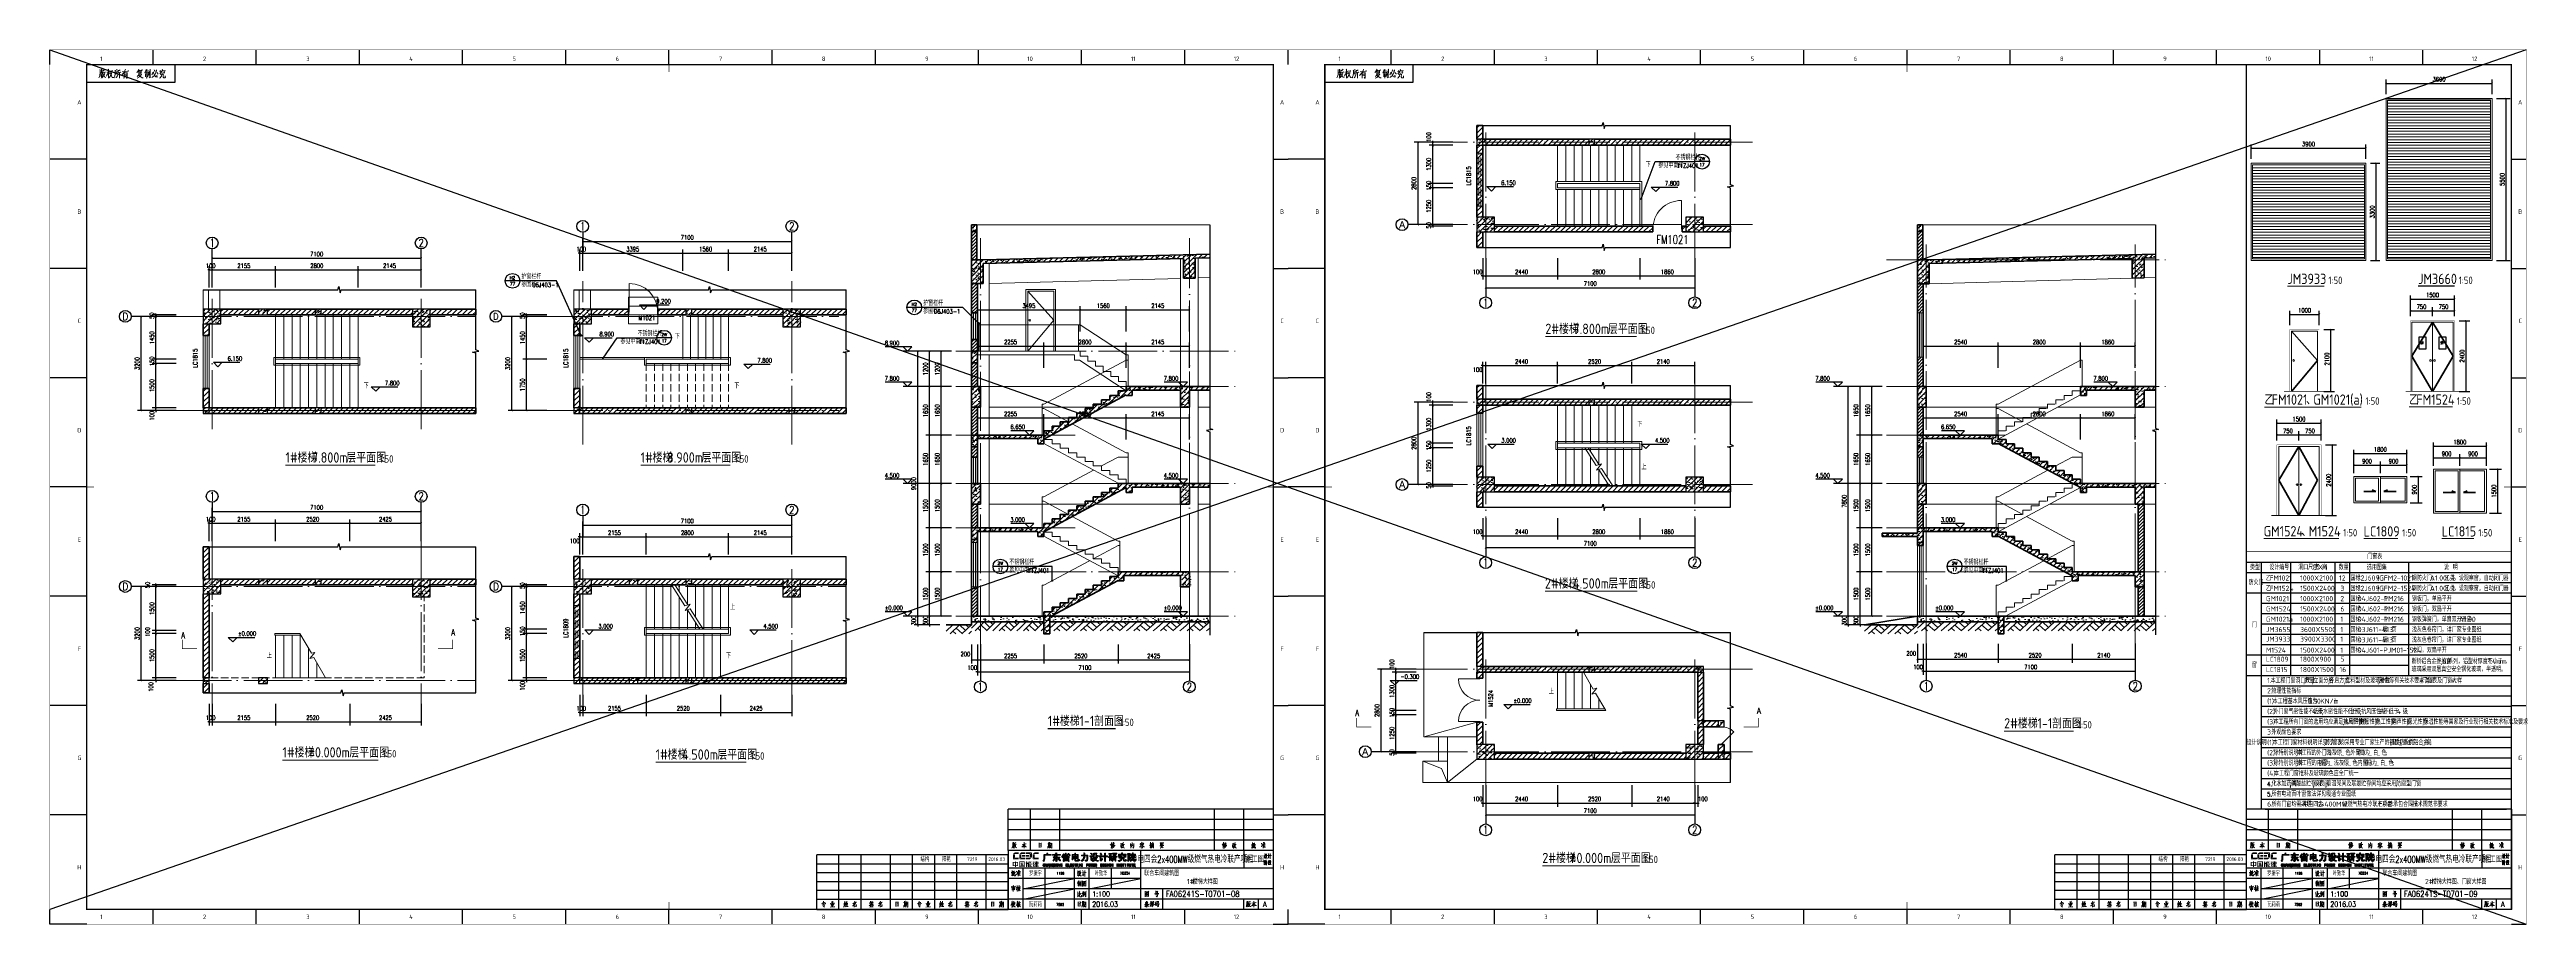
# Model space of a CAD drawing. Extents: x 238398 to 585159, y -66832 to 191977.
# Drawn here: x 364922 to 449047, y -66832 to -37107 of the extents above; entities that cross this region are included whole.
import ezdxf
from ezdxf.enums import TextEntityAlignment as Align

# ---------------------------------------------------------------- set-up
doc = ezdxf.new("R2010")
doc.units = 0
doc.header["$LTSCALE"] = 1000
doc.header["$MEASUREMENT"] = 0
doc.linetypes.add('DASH', pattern=[0.35, 0.25, -0.1])
doc.linetypes.add('DOTE', pattern=[2.42, 2, -0.2, 0.02, -0.2])
doc.layers.get('0').update_dxf_attribs({"color": 8})
doc.layers.get('Defpoints').update_dxf_attribs({"color": 8})
for name, color, linetype in [('-人员定位', 6, 'Continuous'), ('AXIS', 8, 'Continuous'), ('AXIS_TEXT', 8, 'Continuous'), ('DIM_ELEV', 8, 'Continuous'), ('DIM_IDEN', 8, 'Continuous'), ('DIM_SYMB', 8, 'Continuous'), ('GZZ', 8, 'Continuous'), ('HQ1', 8, 'Continuous'), ('HQ2', 8, 'Continuous'), ('LATRINE', 8, 'Continuous'), ('PUB_DIM', 8, 'Continuous'), ('PUB_TAB', 8, 'Continuous'), ('Version', 8, 'Continuous'), ('WINDOW_TEXT', 8, 'Continuous')]:
    doc.layers.add(name, color=color, linetype=linetype)
for name, color, linetype, lineweight in [('COLUMN', 8, 'Continuous', 30), ('DOTE', 8, 'DOTE', 13), ('MC', 8, 'Continuous', 18), ('PUB_HATCH', 8, 'Continuous', 5), ('PUB_TEXT', 8, 'Continuous', 20), ('S_SURFACE', 8, 'Continuous', 15), ('STAIR', 8, 'Continuous', 18), ('WALL', 8, 'Continuous', 40), ('WINDOW', 8, 'Continuous', 18), ('剖面粗线', 8, 'Continuous', 35), ('屋面', 8, 'Continuous', 20), ('水', 8, 'Continuous', 18)]:
    doc.layers.add(name, color=color, linetype=linetype, lineweight=lineweight)
doc.styles.add('_TCH_AXIS', font='complex.shx', dxfattribs={"bigfont": 'gbcbig.shx'})
doc.styles.add('_TCH_DIM', font='SIMPLEX', dxfattribs={"bigfont": 'GBCBIG'})
doc.styles.add('_TCH_DIM_T3', font='SIMPLEX', dxfattribs={"width": 0.705882, "bigfont": 'GBCBIG'})
doc.styles.add('_TCH_LABEL', font='geditxt.shx', dxfattribs={"bigfont": 'hztxt1.shx'})
doc.styles.add('_TCH_WDTABLE', font='SIMPLEX', dxfattribs={"bigfont": 'GBCBIG'})
doc.styles.add('_TCH_WINDOW', font='geditxt.shx', dxfattribs={"bigfont": 'hztxt1.shx'})
doc.styles.add('HZ', font='geditxt.shx', dxfattribs={"width": 0.75, "bigfont": 'hzfs_1.shx'})
doc.styles.get("Standard").update_dxf_attribs({"font": 'gbenor.shx', "bigfont": 'gbcbig.shx'})
doc.styles.add('TK', font='GEDITXT.SHX', dxfattribs={"width": 0.85, "height": 3.5, "bigfont": 'hztxt1.shx'})
doc.dimstyles.new('_TCH_ARCH&&50', dxfattribs={"dimtxt": 148.75, "dimasz": 50, "dimexe": 125, "dimexo": 150, "dimgap": 63.125, "dimtad": 1, "dimdec": 0, "dimzin": 0, "dimdsep": 46, "dimtxsty": '_TCH_DIM_T3', "dimblk": 'ARCHTICK', "dimcen": 0.09, "dimazin": 2, "dimtfac": 1, "dimtdec": 0, "dimtix": 1, "dimtmove": 2, "dimatfit": 3, "dimfxl": 0, "dimtolj": 1, "dimtzin": 0, "dimarcsym": 0})
pattern_1 = [(45, (-233869.22, -143500), (-88.388348, 88.388348), []), (50, (-233869.22, -143500), (358.63009, -31.37607), [37.5, -412.5]), (355, (-233869.22, -143500), (-69.37567, 376.09607), [30, -330]), (100.4514, (-233839.33, -143502.6), (289.2547, 344.71977), [31.8701, -350.57106]), (46.1842, (-233869.2, -143400), (533.62052, -82.7595), [56.25, -618.75]), (96.6356, (-233824.75, -143406.9), (467.33135, 487.05894), [47.80514, -525.8565]), (351.1842, (-233869.2, -143400), (467.33097, 487.0593), [45, -495]), (21, (-233819.22, -143425), (298.45353, -201.30945), [37.5, -412.5]), (326, (-233819.22, -143425), (121.65767, 362.57502), [30, -330]), (71.4514, (-233794.35, -143441.78), (420.11131, 161.26525), [31.8701, -350.57106]), (37.5, (-233869.22, -143500), (6.079928, 166.446927), [0, -326, 0, -335, 0, -331.25]), (7.5, (-233869.22, -143500), (131.53477, 197.205856), [0, -191, 0, -318.5, 0, -126.25]), (327.5, (-233980.72, -143500), (266.911218, -11.277436), [0, -125, 0, -390, 0, -517.5]), (317.5, (-234030.72, -143500), (291.593085, 50.05249), [0, -162.5, 0, -259, 0, -367.5])]
pattern_2 = [(45, (-233869.22, -143500), (-56.126601, 56.126601), [])]
pattern_3 = [(45, (-244964.8, -143580.45), (-88.388348, 88.388348), []), (50, (-244964.8, -143580.45), (358.63009, -31.37607), [37.5, -412.5]), (355, (-244964.8, -143580.45), (-69.37567, 376.09607), [30, -330]), (100.4514, (-244934.9, -143583.07), (289.25469, 344.71977), [31.8701, -350.57106]), (46.1842, (-244964.8, -143480.45), (533.62052, -82.7595), [56.25, -618.75]), (96.6356, (-244920.33, -143487.35), (467.33135, 487.05894), [47.80514, -525.8565]), (351.1842, (-244964.8, -143480.45), (467.33097, 487.0593), [45, -495]), (21, (-244914.8, -143505.45), (298.45353, -201.30945), [37.5, -412.5]), (326, (-244914.8, -143505.45), (121.65767, 362.57502), [30, -330]), (71.4514, (-244889.93, -143522.23), (420.11131, 161.26525), [31.8701, -350.57106]), (37.5, (-244964.8, -143580.45), (6.079928, 166.446927), [0, -326, 0, -335, 0, -331.25]), (7.5, (-244964.8, -143580.45), (131.53477, 197.205856), [0, -191, 0, -318.5, 0, -126.25]), (327.5, (-245076.3, -143580.45), (266.911218, -11.277436), [0, -125, 0, -390, 0, -517.5]), (317.5, (-245126.3, -143580.45), (291.593085, 50.05249), [0, -162.5, 0, -259, 0, -367.5])]
pattern_4 = [(45, (-244964.8, -143580.45), (-56.126601, 56.126601), [])]
pattern_5 = [(45, (-277374.19, -143580.45), (-88.388348, 88.388348), []), (50, (-277374.2, -143580.45), (358.63009, -31.37607), [37.5, -412.5]), (355, (-277374.2, -143580.45), (-69.37567, 376.09607), [30, -330]), (100.4514, (-277344.3, -143583.07), (289.25469, 344.71977), [31.8701, -350.57106]), (46.1842, (-277374.2, -143480.45), (533.62052, -82.7595), [56.25, -618.75]), (96.6356, (-277329.7, -143487.35), (467.33135, 487.05894), [47.80514, -525.8565]), (351.1842, (-277374.2, -143480.45), (467.33097, 487.0593), [45, -495]), (21, (-277324.2, -143505.45), (298.45353, -201.30945), [37.5, -412.5]), (326, (-277324.2, -143505.45), (121.65767, 362.57502), [30, -330]), (71.4514, (-277299.32, -143522.23), (420.11131, 161.26525), [31.8701, -350.57106]), (37.5, (-277374.19, -143580.45), (6.079928, 166.446927), [0, -326, 0, -335, 0, -331.25]), (7.5, (-277374.2, -143580.45), (131.53477, 197.205856), [0, -191, 0, -318.5, 0, -126.25]), (327.5, (-277485.69, -143580.45), (266.911218, -11.277436), [0, -125, 0, -390, 0, -517.5]), (317.5, (-277535.7, -143580.45), (291.593085, 50.05249), [0, -162.5, 0, -259, 0, -367.5])]
pattern_6 = [(45, (-237600, -143500), (-88.388348, 88.388348), []), (50, (-237600, -143500), (358.63009, -31.37607), [37.5, -412.5]), (355, (-237600, -143500), (-69.37567, 376.09607), [30, -330]), (100.4514, (-237570.1, -143502.6), (289.2547, 344.71977), [31.8701, -350.57106]), (46.1842, (-237600, -143400), (533.62052, -82.7595), [56.25, -618.75]), (96.6356, (-237555.53, -143406.9), (467.33135, 487.05894), [47.80514, -525.8565]), (351.1842, (-237600, -143400), (467.33097, 487.0593), [45, -495]), (21, (-237550, -143425), (298.45353, -201.30945), [37.5, -412.5]), (326, (-237550, -143425), (121.65767, 362.57502), [30, -330]), (71.4514, (-237525.13, -143441.78), (420.11131, 161.26525), [31.8701, -350.57106]), (37.5, (-237600, -143500), (6.079928, 166.446927), [0, -326, 0, -335, 0, -331.25]), (7.5, (-237600, -143500), (131.53477, 197.205856), [0, -191, 0, -318.5, 0, -126.25]), (327.5, (-237711.5, -143500), (266.911218, -11.277436), [0, -125, 0, -390, 0, -517.5]), (317.5, (-237761.5, -143500), (291.593085, 50.05249), [0, -162.5, 0, -259, 0, -367.5])]
pattern_7 = [(45, (0, 89.76), (-88.388383, 88.388383), [])]
pattern_8 = [(45, (0, 0), (-88.388348, 88.388348), []), (50, (0, 0), (358.6301, -31.37607), [37.5, -412.5]), (355, (0, 0), (-69.37567, 376.09607), [30, -330]), (100.4514, (29.9, -2.6), (289.2547, 344.71977), [31.8701, -350.57106]), (46.1842, (0, 100), (533.62052, -82.7595), [56.25, -618.75]), (96.6356, (44.47, 93.1), (467.33135, 487.05894), [47.80514, -525.8565]), (351.1842, (0, 100), (467.331, 487.0593), [45, -495]), (21, (50, 75), (298.45353, -201.30945), [37.5, -412.5]), (326, (50, 75), (121.65767, 362.57502), [30, -330]), (71.4514, (74.87, 58.22), (420.11131, 161.26525), [31.8701, -350.57106]), (37.5, (0, 0), (6.079928, 166.446927), [0, -326, 0, -335, 0, -331.25]), (7.5, (0, 0), (131.53477, 197.205856), [0, -191, 0, -318.5, 0, -126.25]), (327.5, (-111.5, 0), (266.91122, -11.277436), [0, -125, 0, -390, 0, -517.5]), (317.5, (-161.5, 0), (291.59308, 50.05249), [0, -162.5, 0, -259, 0, -367.5])]

# ---------------------------------------------------------------- blocks, each defined once
blk = doc.blocks.new('GEDI_WK_A1')
at = {"color": 3}
for p, q in [((0, 584), (0, 594)), ((70.1, 584), (70.1, 594)), ((140.2, 584), (140.2, 594)), ((210.2, 584), (210.2, 594)), ((280.3, 584), (280.3, 594)), ((350.4, 584), (350.4, 594)), ((420.5, 584), (420.5, 594)), ((490.6, 584), (490.6, 594)), ((560.7, 584), (560.7, 594)), ((630.8, 584), (630.8, 594)), ((700.8, 584), (700.8, 594)), ((770.9, 584), (770.9, 594)), ((85, 572), (85, 584)), ((25, 572), (85, 572)), ((25, 519.8), (0, 519.8)), ((831, 519.8), (841, 519.8)), ((25, 445.5), (0, 445.5)), ((831, 445.5), (841, 445.5)), ((25, 371.2), (0, 371.2)), ((831, 371.2), (841, 371.2)), ((25, 297), (0, 297)), ((831, 297), (841, 297)), ((25, 222.8), (0, 222.8)), ((831, 222.8), (841, 222.8)), ((25, 148.5), (0, 148.5)), ((831, 148.5), (841, 148.5)), ((25, 74.2), (0, 74.2)), ((831, 74.2), (841, 74.2)), ((0, 0), (0, 10)), ((25, 0), (0, 0)), ((70.1, 0), (70.1, 10)), ((140.2, 0), (140.2, 10)), ((210.2, 0), (210.2, 10)), ((280.3, 0), (280.3, 10)), ((350.4, 0), (350.4, 10)), ((420.5, 0), (420.5, 10)), ((490.6, 0), (490.6, 10)), ((560.7, 0), (560.7, 10)), ((630.8, 0), (630.8, 10)), ((700.8, 0), (700.8, 10)), ((770.9, 0), (770.9, 10)), ((831, 0), (841, 0))]:
    blk.add_line(p, q, dxfattribs=at)
for points, const_width in [([(0, 0), (841, 0), (841, 594), (0, 594)], 0.1), ([(25, 10), (831, 10), (831, 584), (25, 584)], 1)]:
    blk.add_lwpolyline(points, close=True, dxfattribs=dict(at, const_width=const_width))
at = {"color": 3, "const_width": 0.5}
for points in [[(420.5, 579), (420.5, 594)], [(30, 297), (0, 297)], [(826, 297), (841, 297)], [(420.5, 0), (420.5, 15)]]:
    blk.add_lwpolyline(points, dxfattribs=at)
at = {"color": 3}
for s, p in [('1', (35, 588)), ('2', (105.1, 588)), ('3', (175.2, 588)), ('4', (245.3, 588)), ('5', (315.4, 588)), ('6', (385.5, 588)), ('7', (455.5, 588)), ('8', (525.6, 588)), ('9', (595.7, 588)), ('10', (665.8, 588)), ('11', (735.9, 588)), ('12', (806, 588)), ('1', (35, 5)), ('2', (105.1, 5)), ('3', (175.2, 5)), ('4', (245.3, 5)), ('5', (315.4, 5)), ('6', (385.5, 5)), ('7', (455.5, 5)), ('8', (525.6, 5)), ('9', (595.7, 5)), ('10', (665.8, 5)), ('11', (735.9, 5)), ('12', (806, 5))]:
    blk.add_text(s, height=3, dxfattribs=at).set_placement(p, align=Align.MIDDLE)
for s, p in [('A', (20, 556.9)), ('A', (837, 556.9)), ('B', (20, 482.6)), ('B', (837, 482.6)), ('C', (20, 408.4)), ('C', (837, 408.4)), ('D', (20, 334.1)), ('D', (837, 334.1)), ('E', (20, 259.9)), ('E', (837, 259.9)), ('F', (20, 185.6)), ('F', (837, 185.6)), ('G', (20, 111.4)), ('G', (837, 111.4)), ('H', (20, 37.1)), ('H', (837, 37.1))]:
    blk.add_text(s, height=3, dxfattribs=at).set_placement(p, align=Align.CENTER)
blk = doc.blocks.new('GEDI_Copyright_2012')
at = {"color": 7, "lineweight": 0}
for points in [[(9, -3.4), (9.1, -3.8), (9.1, -5), (9.1, -5.9), (9, -6.7), (8.9, -7.3), (8.7, -8), (8.5, -8.5), (8.2, -8.9)], [(9.1, -6.4), (10, -6.3), (9.9, -6.1), (9.9, -8.4), (9.9, -8.1), (9.9, -7.7)], [(9.2, -5.5), (10.4, -5.3)], [(10.8, -3.5), (10.9, -4), (10.9, -4.7), (10.8, -5.5), (10.7, -6.3), (10.6, -7), (10.5, -7.7), (10.3, -8.2), (10.1, -8.7), (9.8, -9.1)], [(9.9, -3.1), (10, -3.4), (10, -5.3)], [(11.2, -5.4), (12.6, -5.1), (12.5, -4.9), (12.3, -5.6), (12, -6.4), (11.7, -7), (11.5, -7.6), (11, -8.2), (10.6, -8.7), (10.3, -9)], [(12.4, -3.2), (12.3, -3.4), (11.5, -3.9), (11, -4.1)], [(11.2, -6.1), (12.3, -8.6), (13.1, -8.7), (12.4, -8.6), (12.2, -8.3)], [(14.7, -4.9), (14.4, -5.7), (14.1, -6.4), (13.7, -7.1), (13.4, -7.6), (13.4, -7.8)], [(13.6, -5.1), (15.4, -4.7)], [(14.6, -3.1), (14.8, -3.4), (14.8, -3.3), (14.7, -9.1), (14.7, -8.7), (14.7, -8.1)], [(14.7, -5.6), (15.3, -6), (15.4, -6.3)], [(15.7, -4.5), (17.5, -4.2), (17.4, -4), (17.3, -4.7), (17.1, -5.4), (16.9, -5.9), (16.8, -6.4), (16.5, -6.9), (16.2, -7.5), (15.9, -8), (15.6, -8.4), (15.3, -8.7), (15, -9)], [(15.6, -5.2), (15.9, -5.3), (17.4, -8.7), (18.2, -8.8), (17.4, -8.6), (17.1, -8.1)], [(20.7, -3.4), (20.5, -3.5), (19.4, -4.1), (19.3, -3.7), (19.4, -4.1), (19.4, -5.4), (19.4, -6.2), (19.3, -6.8), (19.2, -7.3), (19.1, -7.8), (18.9, -8.3), (18.7, -8.7), (18.5, -9)], [(19.5, -6.4), (19.6, -6.3), (20.5, -6.2), (20.4, -6.2), (20.5, -4.7), (20.6, -4.9), (19.4, -5.1)], [(22.7, -3.6), (22, -4), (21.3, -4.1), (21.3, -3.7), (21.3, -4.3), (21.3, -4.9), (21.3, -5.6), (21.2, -6.1), (21.1, -6.6), (21.1, -7.2), (20.9, -7.6), (20.7, -7.9), (20.5, -8.2), (20.3, -8.5), (20.1, -8.8), (19.9, -9)], [(21.3, -5.5), (23.2, -5.2), (23.1, -5.2), (22.9, -5.3)], [(22.3, -5.4), (22.3, -9.1), (22.2, -8.9), (22.3, -8.5)], [(26.3, -3), (26.3, -3.2), (26, -4.1), (25.8, -4.7), (25.5, -5.1), (25, -5.8), (24.4, -6.6), (23.9, -7.1), (23.6, -7.4)], [(24, -4.8), (28.4, -4.4), (28.1, -4.3)], [(25.3, -5.5), (25.4, -5.7), (25.4, -9), (25.4, -9.3), (25.3, -9), (25.4, -8.7)], [(25.4, -5.7), (27.4, -5.5), (27.4, -5.4), (27.5, -5.5), (27.4, -5.6), (27.4, -9.1), (27.3, -9.3), (26.7, -8.6), (27.3, -9.2)], [(27, -6.6), (25.5, -6.7)], [(25.5, -7.7), (27, -7.5)], [(28.1, -4.3), (27.8, -4.5)], [(35.5, -3), (35.5, -3.2), (35, -4.2), (34.5, -4.8), (34.3, -5.2), (34.1, -5.5)], [(35.7, -6.4), (35.7, -6.5), (35, -7.4), (34.6, -7.8), (34.3, -8)], [(35.6, -6.9), (35.7, -7), (37.3, -6.7), (37.2, -6.5), (36.8, -7.3), (36.5, -7.7), (36.2, -8), (35.7, -8.4), (35.3, -8.7), (34.8, -9), (34.3, -9.2)], [(35.1, -4.1), (36.3, -3.9), (37.9, -3.7), (37.7, -3.6), (37.5, -3.7)], [(35.2, -4.4), (35.3, -4.7), (35.3, -5.6), (35.3, -6.4), (35.3, -6.2), (37.2, -5.9), (37.1, -5.9), (37.1, -4.2), (37.3, -4.4), (35.3, -4.7)], [(36.6, -5.3), (35.4, -5.5)], [(35.5, -7.4), (35.6, -7.4), (37.6, -9), (38.3, -8.9), (37.6, -8.9), (37.3, -8.8)], [(39.3, -5.6), (42.1, -5.3), (42, -5.3), (41.9, -5.3), (41.7, -5.4)], [(40.1, -3.6), (40.2, -3.9), (39.8, -4.9), (39.7, -5.2)], [(39.9, -6.1), (40, -6.7), (40, -6.8), (40, -8.3), (40, -8), (40, -7.7)], [(40, -6.6), (41.9, -6.3), (41.8, -6.1), (41.7, -6.5), (41.7, -7.2), (41.6, -7.6), (41.6, -7.9), (41.4, -8.1), (41.1, -7.6), (41.5, -8)], [(40.1, -4.5), (41.7, -4.3)], [(40.8, -3), (40.8, -3.3), (40.8, -9.2), (40.7, -8.9), (40.8, -8.5)], [(42.3, -4.3), (42.4, -4.6), (42.4, -7.3), (42.3, -6.8), (42.4, -6.5)], [(43.1, -3.1), (43.2, -3.4), (43.1, -8.2), (43.1, -8.5), (43.1, -8.8), (43.1, -8.9), (43, -9), (42.4, -8.2), (43.1, -8.9)], [(47.4, -3.5), (47.4, -4), (47.2, -4.7), (47, -5.3), (46.7, -5.9), (46.5, -6.5), (46.2, -6.9), (45.9, -7.4), (45.5, -7.8), (45.1, -8.1), (44.7, -8.5), (44.2, -8.7)], [(44.7, -5.4), (44.6, -5.9), (44.5, -6.5), (44.4, -6.8), (44.2, -7)], [(45.3, -4.9), (45.4, -5.6), (45.6, -6.2), (45.8, -6.7), (46, -7.2), (46.2, -7.6), (46.6, -7.9), (47, -8.3), (47.5, -8.4), (47.8, -8.5), (47.9, -8.5), (47.7, -7.8), (47.6, -7.1), (47.8, -8.5)], [(45.8, -3.5), (46.1, -3.9), (46.2, -4.3), (46.3, -4.5), (46.3, -4.6)], [(47.6, -5.4), (48.1, -5.9), (48.4, -6.3), (48.5, -6.6)], [(51.2, -5.5), (51.2, -5.8), (51.1, -6.6), (51, -7), (50.8, -7.4), (50.7, -7.8), (50.5, -8.1), (50.3, -8.4), (50.1, -8.7), (49.8, -8.9), (49.4, -9.2)], [(50.9, -4.7), (50.8, -5), (50.4, -5.4), (50.1, -5.8), (49.8, -6), (49.6, -6.2)], [(50.1, -4), (50, -4.3), (49.9, -4.6), (49.9, -4.8), (49.8, -5), (49.7, -5), (50, -4.4), (53.3, -4.1), (53.2, -4), (52.8, -4.8)], [(50, -6.7), (52.2, -6.4), (52.1, -6.3), (52, -6.6), (51.9, -8.2), (52, -8.6), (52.1, -8.8), (52.2, -8.9), (52.4, -8.9), (52.6, -8.9), (53.2, -8.9), (53.4, -8.8), (53.5, -8.7), (53.4, -7.7), (53.4, -8.8)], [(51.2, -3), (51.5, -3.6), (51.5, -3.9)], [(51.8, -4.8), (52.3, -5.1), (52.7, -5.4), (52.8, -5.7), (52.9, -5.9)]]:
    blk.add_lwpolyline(points, dxfattribs=at)
blk = doc.blocks.new('GEDI_TQ_2012')
at = {"color": 2}
for p, q in [((-90, 0), (-90, 40)), ((-20, 40), (-20, 28)), ((0, 28), (-180, 28)), ((-90, 21), (-180, 21)), ((-170, 0), (-170, 28)), ((-155, 0), (-155, 28)), ((-135, 0), (-135, 28)), ((-125, 0), (-125, 28)), ((-110, 14), (-110, 28)), ((0, 7), (-180, 7)), ((0, 14), (-170, 14)), ((-75, 0), (-75, 14)), ((-20, 0), (-20, 7)), ((-10, 0), (-10, 7))]:
    blk.add_line(p, q, dxfattribs=at)
at = {"color": 7}
for p, q in [((0, 40), (0, 0)), ((0, 0), (-180, 0))]:
    blk.add_line(p, q, dxfattribs=at)
at = {"color": 2, "const_width": 0.8}
for points in [[(-180, 40), (0, 40)], [(-180, 0), (-180, 40)]]:
    blk.add_lwpolyline(points, dxfattribs=at)
at = {"color": 7, "lineweight": 0}
for points in [[(-6.3, 36.5), (-5.7, 36.7), (-5.8, 36.8), (-5.9, 36.5), (-5.9, 35), (-6, 34.9), (-5.5, 35.5)], [(-6, 37.8), (-5.7, 37.4), (-5.7, 37.2)], [(-5.3, 36.2), (-4.4, 36.4), (-4.5, 36.4), (-4.6, 36.2), (-4.7, 35.9), (-4.8, 35.7), (-4.9, 35.5), (-5.1, 35.2), (-5.3, 35), (-5.4, 34.8), (-5.6, 34.7), (-5.7, 34.6)], [(-5.2, 37.8), (-5.1, 37.6), (-5.1, 37.3), (-5.2, 37), (-5.3, 36.8), (-5.3, 36.6), (-5.4, 36.4), (-5.5, 36.3)], [(-5.3, 35.9), (-5.2, 35.9), (-4.4, 34.7), (-4, 34.7), (-4.4, 34.7), (-4.5, 34.9)], [(-5.1, 37.6), (-4.5, 37.6), (-4.6, 37.7), (-4.6, 37.5), (-4.6, 37.3), (-4.6, 37.1), (-4.6, 36.9), (-4.6, 36.8), (-4.6, 36.8), (-4.5, 36.7), (-4.4, 36.7), (-4.2, 36.7), (-4.2, 36.7), (-4.1, 36.8)], [(-3.7, 36.6), (-3.1, 36.7), (-3.2, 36.8), (-3.2, 35), (-3.3, 34.9), (-2.7, 35.7)], [(-3.4, 37.9), (-3.2, 37.6), (-3.1, 37.4), (-3.1, 37.3)], [(-2.8, 36.6), (-1.4, 36.7), (-1.5, 36.8), (-1.7, 36.7)], [(-2.2, 38), (-2.2, 37.8), (-2.2, 34.4), (-2.2, 34.6), (-2.2, 34.9)], [(-178, 25.1), (-177.9, 25.1), (-176.9, 25.4)], [(-177.9, 24.1), (-176.9, 24.7)], [(-177.4, 26.5), (-177.3, 26.2), (-177.4, 22.8), (-177.4, 22.7), (-177.8, 23), (-177.4, 22.8)], [(-176.7, 25.9), (-176.6, 25.8), (-176.7, 23), (-176.8, 23), (-176.2, 23.5)], [(-176.2, 24.7), (-176.6, 24.5)], [(-176, 26.3), (-175.9, 26.1), (-176, 23.7), (-176, 23.4), (-176, 23.2), (-175.9, 23), (-175.9, 22.9), (-175.8, 22.8), (-175.7, 22.8), (-175.6, 22.8), (-175.5, 22.8), (-175.3, 22.8), (-175.2, 22.8), (-175.1, 22.8), (-175.2, 23.7), (-175.2, 22.8), (-175.2, 22.8)], [(-175.3, 25.2), (-175.4, 25), (-176, 24.2)], [(-174.6, 25.9), (-174.3, 25.6), (-174.2, 25.3)], [(-174.6, 23.8), (-174.6, 23.8), (-174.3, 23.5), (-173.8, 25.3)], [(-173.1, 26.7), (-173.1, 26.5), (-173.3, 25.8), (-173.5, 25.3), (-173.8, 24.8)], [(-173.4, 25.5), (-173.3, 23.3), (-173.4, 22.8), (-173.4, 22.5), (-173.4, 22.8)], [(-173.2, 25.4), (-171.8, 25.6), (-171.9, 25.7), (-172.2, 25.6), (-172.6, 25.5), (-172.6, 23.1)], [(-173.1, 24.7), (-172, 24.8)], [(-173.1, 23.1), (-171.7, 23.2)], [(-173, 23.9), (-172, 24.1)], [(-172.7, 26.7), (-172.5, 26.1), (-172.5, 26), (-172.4, 25.8)], [(-133.3, 24.8), (-132.6, 25), (-132.7, 25.1), (-132.7, 24.8), (-132.7, 23.1), (-132.9, 23), (-132.3, 23.7)], [(-133.1, 17.9), (-131.2, 18.1), (-131.3, 18.1), (-131.4, 18.1), (-131.5, 18)], [(-132.9, 26.2), (-132.6, 25.8), (-132.5, 25.6)], [(-132.5, 19.2), (-132.5, 19), (-132.7, 18.3), (-132.8, 18.1)], [(-132.7, 17.5), (-132.6, 17.2), (-132.6, 17.1), (-132.6, 16.1), (-132.6, 16.3), (-132.6, 16.5)], [(-132.6, 17.2), (-131.3, 17.4), (-131.4, 17.5), (-131.5, 17.3), (-131.5, 16.8), (-131.5, 16.6), (-131.6, 16.4), (-131.6, 16.3), (-131.9, 16.6), (-131.6, 16.3)], [(-131.9, 24.4), (-130.8, 24.6), (-130.9, 24.7), (-131, 24.4), (-131.2, 24.1), (-131.3, 23.9), (-131.4, 23.6), (-131.7, 23.3), (-131.9, 23.1), (-132.2, 22.8), (-132.4, 22.7), (-132.5, 22.6)], [(-132.5, 18.6), (-131.5, 18.7)], [(-131.8, 26.3), (-131.8, 26), (-131.8, 25.7), (-131.8, 25.4), (-131.9, 25.1), (-132, 24.9), (-132.1, 24.7), (-132.3, 24.5)], [(-132.1, 19.6), (-132, 19.4), (-132.1, 15.5), (-132.1, 15.7), (-132.1, 16)], [(-131.9, 24.1), (-131.9, 24.1), (-130.9, 22.7), (-130.3, 22.7), (-130.9, 22.8), (-131, 22.9)], [(-131.7, 26), (-131, 26.1), (-131.1, 26.2), (-131.1, 25.9), (-131.1, 25.7), (-131.1, 25.5), (-131.1, 25.3), (-131.1, 25.2), (-131.1, 25.1), (-130.9, 25), (-130.8, 25), (-130.6, 25), (-130.5, 25), (-130.4, 25.1)], [(-131.1, 18.7), (-131, 18.6), (-131, 16.7), (-131.1, 17.1), (-131, 17.3)], [(-130.6, 19.5), (-130.5, 19.3), (-130.5, 16.2), (-130.5, 16), (-130.6, 15.8), (-130.6, 15.7), (-130.7, 15.7), (-131, 16.2), (-130.6, 15.7)], [(-129.9, 24.9), (-129.2, 25), (-129.2, 25.1), (-129.3, 23), (-129.4, 22.9), (-128.6, 23.8)], [(-129.6, 19.4), (-129.6, 19), (-129.5, 15.6), (-129.6, 16), (-127.6, 16), (-127.7, 16), (-128, 16)], [(-129.6, 19), (-127.2, 19.2), (-127.3, 19.3), (-127.4, 19), (-127.4, 16.1), (-127.4, 15.7), (-127.6, 16)], [(-129.5, 26.4), (-129.3, 26), (-129.2, 25.9), (-129.1, 25.7)], [(-128.8, 18.5), (-128.7, 18.5), (-127.9, 18.6), (-128, 18.7), (-128.3, 18), (-128.6, 17.7), (-128.9, 17.4), (-129.1, 17.2), (-129.4, 17)], [(-128.6, 19), (-128.6, 18.8), (-128.9, 18.3), (-129.2, 17.9), (-129.3, 17.8)], [(-128.8, 24.9), (-127, 25), (-127.1, 25.1), (-127.3, 25)], [(-128.8, 18.1), (-128.8, 18.1), (-127.9, 17.3), (-127.6, 17.3), (-127.9, 17.3), (-128, 17.4)], [(-128.7, 17.3), (-128.4, 17.1), (-128.3, 16.9)], [(-127.9, 26.4), (-127.9, 26.2), (-127.9, 22.4), (-127.9, 22.6), (-127.9, 23)], [(-6.1, 33.5), (-6.1, 33.1), (-6.1, 30.2), (-6.1, 30.4), (-6.1, 30.7)], [(-6.1, 33.1), (-5.5, 33.2), (-5.5, 33.3), (-5.8, 32.5), (-5.8, 32.5), (-5.8, 32.4), (-5.7, 32.3), (-5.7, 32.2), (-5.6, 32), (-5.6, 31.9), (-5.6, 31.7), (-5.6, 31.6), (-5.6, 31.5), (-5.7, 31.4), (-5.9, 31.7)], [(-5.1, 32.2), (-5.1, 32), (-5.1, 32), (-5.1, 31.8), (-5.2, 31.4), (-5.2, 31.2), (-5.3, 31), (-5.3, 30.8), (-5.4, 30.6), (-5.5, 30.4), (-5.6, 30.3), (-5.8, 30.2)], [(-4.9, 33.6), (-4.9, 33.5), (-4.9, 33.3), (-5, 33), (-5.1, 32.7), (-5.3, 32.5), (-5.4, 32.3), (-5.5, 32.1)], [(-4.9, 33.2), (-4.3, 32.1), (-4, 32), (-4.3, 32.1), (-4.4, 32.3)], [(-4.7, 32.3), (-4.7, 32.2), (-4.7, 32.1), (-4.7, 30.1), (-4.7, 30.3), (-4.7, 30.6)], [(-3.6, 31.1), (-2.7, 31.6)], [(-2.7, 33.3), (-2.9, 33.1), (-3.2, 33)], [(-3.2, 33.3), (-3.2, 33), (-3.2, 30.3), (-3.2, 30.5), (-3.2, 30.7)], [(-3.2, 32.5), (-2.7, 32.7)], [(-2.7, 32.1), (-3.2, 32)], [(-2.4, 31.9), (-2.4, 31.9), (-1.7, 32), (-1.8, 32), (-1.9, 31.7), (-1.9, 31.5), (-2, 31.4), (-2.1, 31.2), (-2.2, 31), (-2.3, 30.8), (-2.4, 30.7), (-2.6, 30.6), (-2.7, 30.5), (-2.8, 30.4), (-2.9, 30.3)], [(-2.4, 33.4), (-2.3, 33.1), (-2.4, 32.7), (-2.4, 32.5), (-2.4, 32.3), (-2.5, 32.2), (-2.5, 32.1), (-2.6, 32)], [(-2.5, 31.6), (-2.4, 31.6), (-1.7, 30.5), (-1.4, 30.5), (-1.7, 30.5), (-1.8, 30.6)], [(-2.3, 33.2), (-1.8, 33.3), (-1.8, 33.3), (-1.9, 33.1), (-1.9, 32.9), (-1.9, 32.6), (-1.9, 32.5), (-1.9, 32.4), (-1.8, 32.3), (-1.7, 32.3), (-1.5, 32.3)], [(-177.4, 4.2), (-177.6, 3.7), (-177.8, 3.4), (-178, 3), (-178.2, 2.7)], [(-177, 4.4), (-178.1, 4.2)], [(-177.7, 15.7), (-177.7, 15.4), (-177.8, 15.2), (-177.8, 15), (-177.9, 14.8)], [(-177.7, 15.4), (-175.2, 15.6), (-175.3, 15.7), (-175.6, 15.1)], [(-177.5, 5.5), (-177.4, 5.3), (-177.4, 5.4), (-177.4, 1.5), (-177.5, 1.7), (-177.4, 2.1)], [(-177.4, 14.9), (-177.4, 14.6), (-177.3, 13.1), (-177.3, 13.4), (-175.9, 13.5), (-176.1, 13.5), (-176.4, 13.5)], [(-177.4, 4), (-177, 3.6)], [(-175.9, 13.5), (-175.8, 13.3), (-175.6, 14.9), (-175.6, 14.8), (-177.3, 14.6)], [(-175.9, 3.7), (-175.9, 3.5), (-176.1, 3), (-176.2, 2.7), (-176.4, 2.4), (-176.6, 2.1), (-176.8, 1.9), (-176.9, 1.7), (-177.2, 1.5)], [(-177.1, 14), (-176.1, 14.2)], [(-176.4, 4.2), (-176.4, 4), (-176.7, 3.5), (-176.9, 3.2), (-177, 3.1)], [(-176.8, 4.5), (-175.4, 4.7), (-175.5, 4.7), (-175.6, 4.7)], [(-176.7, 16.3), (-176.5, 16), (-176.5, 15.7)], [(-176.7, 3.3), (-176.6, 3.2), (-175.6, 1.7), (-175.1, 1.7), (-175.6, 1.8), (-175.7, 1.9)], [(-176.6, 15.3), (-176.5, 15.2), (-176.6, 12.2), (-176.6, 12.5), (-176.6, 12.9)], [(-176.4, 5.5), (-176.2, 5.2), (-176.1, 5), (-176.1, 4.8)], [(-175.9, 4.2), (-175.6, 3.9), (-175.5, 3.7), (-175.4, 3.5)], [(-173.9, 14.9), (-174.1, 14.4), (-174.3, 14), (-174.5, 13.7), (-174.7, 13.4)], [(-173.5, 15.1), (-174.6, 14.9)], [(-173.8, 4.1), (-174, 3.6), (-174.2, 3.2), (-174.4, 2.9), (-174.6, 2.6)], [(-173.4, 4.4), (-174.5, 4.2)], [(-174, 16.3), (-173.9, 16.1), (-173.9, 16.1), (-173.9, 12.3), (-173.9, 12.6), (-173.9, 12.9)], [(-173.9, 14.7), (-173.5, 14.3)], [(-173.9, 5.5), (-173.8, 5.4), (-173.8, 5.4), (-173.8, 1.5), (-173.8, 1.8), (-173.8, 2.1)], [(-173.8, 3.9), (-173.4, 3.5)], [(-172, 14.2), (-172.1, 13.9), (-172.4, 13.4), (-172.8, 13.1), (-173.1, 12.7), (-173.4, 12.5), (-173.7, 12.3)], [(-172, 3.4), (-172, 3.2), (-172.4, 2.7), (-172.7, 2.3), (-173.1, 2), (-173.4, 1.7), (-173.6, 1.5)], [(-172.2, 14.8), (-172.2, 14.7), (-172.6, 14.2), (-172.6, 14.1), (-172.9, 13.8), (-173.1, 13.5), (-173.4, 13.2)], [(-172.1, 4.1), (-172.2, 3.9), (-172.5, 3.4), (-172.5, 3.4), (-172.8, 3.1), (-173.1, 2.7), (-173.4, 2.4)], [(-173.2, 15.1), (-171.7, 15.4), (-171.8, 15.4), (-172, 15.3)], [(-172.7, 15.2), (-172.7, 15), (-173.2, 14.2), (-173.2, 14.2), (-172.4, 14.4)], [(-173.2, 4.4), (-171.6, 4.7), (-171.7, 4.7), (-172, 4.6)], [(-172.6, 4.4), (-172.6, 4.2), (-173.1, 3.5), (-173.2, 3.4), (-172.3, 3.7)], [(-172.8, 16.2), (-172.6, 15.9), (-172.5, 15.7), (-172.6, 15.6)], [(-172.7, 5.5), (-172.5, 5.1), (-172.5, 5), (-172.5, 4.9)], [(-172.5, 13.3), (-172, 12.7), (-171.9, 12.5), (-172, 12.8)], [(-172.5, 2.5), (-171.9, 2), (-171.8, 1.7), (-172, 2)], [(-132.9, 12), (-132.6, 11.8), (-132.8, 11.8), (-132.7, 8.7), (-132.9, 8.6), (-131.8, 9.4)], [(-132.6, 10.4), (-132, 10.6)], [(-132.6, 5.2), (-132.5, 4.9), (-132.5, 4.1), (-132.5, 3.4), (-132.5, 3.3), (-132.5, 2.8), (-132.5, 2.1), (-132.5, 2.3), (-131.4, 2.5), (-131.2, 2.3), (-131.1, 2.6), (-131.1, 3), (-131.1, 3.7), (-131, 4.5), (-131, 5.1), (-131, 5.1), (-132.5, 4.8)], [(-132.5, 3.6), (-131.4, 3.8), (-131.5, 3.9), (-131.7, 3.7)], [(-131.7, 12.3), (-131.5, 12.1), (-131.6, 12.2), (-131.6, 11.5), (-131.6, 10.8), (-131.6, 10.2), (-131.6, 9.7), (-131.6, 9.7), (-131.6, 9.5), (-131.6, 8.9), (-131.5, 8.7), (-131.4, 8.6), (-131.1, 8.6), (-130.6, 8.6), (-130.3, 8.7), (-130.2, 8.7), (-130.3, 9.6)], [(-131.6, 10), (-130.8, 10.8), (-130.6, 11.1)], [(-130.1, 4.6), (-128.4, 4.8)], [(-130.1, 2.7), (-128.4, 3), (-128.5, 3), (-128.6, 2.9)], [(-129.5, 2.5), (-129.5, 2.4), (-129.8, 2), (-130, 1.8), (-130.1, 1.6)], [(-129.1, 12.3), (-129.1, 12.1), (-129.4, 11.4), (-129.7, 11), (-129.9, 10.6)], [(-129.6, 5.5), (-129.6, 5.3), (-129.6, 2.8)], [(-129.5, 4), (-129, 4.1)], [(-129.5, 3.5), (-129.1, 3.6)], [(-129.4, 11.4), (-129.4, 8.6), (-129.4, 8.8), (-129.4, 8.9), (-129.4, 9.2)], [(-128.6, 11.5), (-128.6, 11.5), (-128.7, 11), (-128.8, 10.6), (-129, 10.3), (-129.1, 10.1)], [(-128.6, 10.9), (-128, 11), (-128.1, 11.1), (-128.1, 10.8), (-128.2, 10.4), (-128.3, 10.2), (-128.4, 9.9), (-128.6, 9.7), (-128.7, 9.4), (-128.8, 9.2), (-129, 9), (-129.1, 8.9)], [(-129.1, 2.6), (-128.8, 2.2), (-128.8, 2.1), (-128.9, 2.4)], [(-129, 11.6), (-129, 11.6), (-128.9, 11.6), (-127.9, 11.8), (-128, 11.8), (-128.2, 11.7)], [(-128.9, 10.4), (-128.6, 10.2), (-128.6, 10.1)], [(-128.8, 5.7), (-128.8, 5.5), (-128.9, 2.9)], [(-128.8, 16.7), (-128.4, 16.5), (-128.3, 16.4)], [(-128.2, 5.2), (-128.1, 4.9), (-128.1, 4.1), (-128.1, 3.3), (-128.2, 2.9), (-128.3, 2.3), (-128.5, 2), (-128.8, 1.5)], [(-128.1, 4.8), (-127.3, 5), (-127.4, 5.1), (-127.4, 4.1), (-127.4, 4), (-127.3, 2.5), (-127.4, 2), (-127.4, 1.6), (-127.4, 1.5), (-127.8, 2), (-127.4, 1.7)], [(-128.1, 4), (-127.6, 4.1)], [(-128.1, 3.1), (-128.1, 3.1), (-127.6, 3.3)], [(-127.4, 12.3), (-127.2, 12.1), (-127.3, 12.1), (-127.3, 8.9), (-127.3, 8.8), (-127.3, 8.6), (-127.4, 8.6), (-127.8, 9.1), (-127.4, 8.6), (-127.3, 8.7)], [(-127.8, 11.4), (-127.7, 11.3), (-127.8, 11.3), (-127.8, 9.7), (-127.8, 9.9), (-127.8, 10.1)], [(-86.3, 4.8), (-85.2, 5.1), (-85.3, 5.1), (-85.4, 5), (-85.5, 4.7), (-85.7, 4.4), (-85.9, 4.2), (-86.1, 4), (-86.3, 3.8), (-86.5, 3.6), (-86.8, 3.4), (-87, 3.3), (-87.2, 3.2), (-87.4, 3.1), (-87.5, 3.1)], [(-86.3, 2.8), (-86.7, 2.3), (-86.9, 2.1), (-87, 1.9), (-87.1, 1.9), (-87.2, 1.8)], [(-87.1, 12.4), (-87, 12), (-87, 8.6), (-87, 9), (-85, 9), (-85.1, 9), (-85.4, 9)], [(-87, 12), (-84.6, 12.2), (-84.7, 12.3), (-84.8, 12), (-84.8, 9), (-84.8, 8.7), (-85, 9)], [(-86.1, 5.7), (-86.1, 5.4), (-86.2, 5.1), (-86.4, 4.9), (-86.7, 4.5), (-86.9, 4.3), (-87, 4.2)], [(-86.1, 11.9), (-86.1, 11.8), (-86.3, 11.3), (-86.6, 10.9), (-86.8, 10.7)], [(-86.2, 11.4), (-86.1, 11.4), (-85.3, 11.5), (-85.4, 11.6), (-85.8, 11), (-86, 10.7), (-86.3, 10.4), (-86.5, 10.2), (-86.8, 10)], [(-86.8, 3.1), (-85, 3.2), (-85.1, 3.2), (-85.3, 3.2)], [(-85.9, 3.7), (-85.9, 1.5), (-86.5, 2.1), (-85.9, 1.6)], [(-86.4, 4.5), (-86.3, 4.5), (-86, 4.3), (-85.8, 4.1), (-85.5, 3.8), (-85.1, 3.6), (-84.9, 3.4), (-84.2, 3.3), (-84.8, 3.4), (-85.1, 3.6)], [(-86.3, 11.1), (-86.2, 11.1), (-85.3, 10.2), (-85, 10.2), (-85.3, 10.3), (-85.5, 10.4)], [(-86.2, 9.7), (-85.9, 9.5), (-85.7, 9.3)], [(-86.1, 10.3), (-85.8, 10), (-85.7, 9.9)], [(-85.9, 3.8), (-85.9, 3.7)], [(-85.6, 2.8), (-85.2, 2.5), (-85, 2.3), (-84.7, 1.9)], [(-83.1, 5.1), (-83.1, 4.2), (-83.1, 3.8), (-83.2, 3.5), (-83.2, 3.2), (-83.3, 2.9), (-83.4, 2.6), (-83.5, 2.4), (-83.7, 2.1), (-83.8, 2), (-83.9, 1.9)], [(-83.9, 3.8), (-82, 4), (-82.1, 4.1), (-82.3, 4)], [(-83.7, 5.1), (-82.2, 5.3), (-82.3, 5.3), (-82.5, 5.3)], [(-82.5, 5.2), (-82.5, 1.9), (-82.6, 2.1), (-82.5, 2.4)], [(-81.1, 3.6), (-81.1, 3.5), (-81.3, 3.2), (-81.4, 3), (-81.6, 2.7), (-81.8, 2.4), (-82, 2.1), (-82.2, 2), (-82.4, 1.8), (-82.6, 1.7)], [(-81.3, 4.6), (-81.3, 4.4), (-81.4, 4.2), (-81.6, 4), (-81.8, 3.7), (-82, 3.5), (-82.1, 3.3), (-82.3, 3.2)], [(-81.4, 5.6), (-81.4, 5.4), (-81.5, 5.2), (-81.7, 4.9), (-81.9, 4.7), (-82, 4.6), (-82.1, 4.4)], [(-79.7, 4.9), (-79.7, 4.8), (-80, 4.2), (-80.3, 3.7), (-80.5, 3.4), (-80.7, 3.2)], [(-80.6, 10.6), (-80.2, 10.6), (-79.5, 10.7), (-77.7, 10.9), (-77.9, 10.9), (-78.2, 10.9)], [(-80.4, 5), (-79.2, 5.1), (-79.3, 5.1), (-79.4, 5.1)], [(-80.1, 3.9), (-80.1, 2.6), (-80.1, 3), (-79.5, 3.1), (-79.5, 3), (-79.4, 4), (-79.4, 3.9), (-80.1, 3.8)], [(-79.8, 12.5), (-79.7, 12.1), (-79.7, 11), (-79.7, 11.3), (-78.4, 11.4), (-78.6, 11.4), (-78.6, 12.2), (-78.5, 12.4), (-78.5, 12.3), (-78.7, 12.2), (-79.7, 12.1)], [(-79.5, 10.7), (-79.7, 9.9), (-79.8, 10), (-78.3, 10.2), (-78.4, 10.3), (-78.4, 10.2), (-78.6, 9.6), (-78.7, 9.3), (-78.8, 9), (-78.9, 8.8), (-79, 8.6), (-79.1, 8.6), (-79.5, 9.3), (-79, 8.6)], [(-79.6, 2.6), (-78.2, 2.8), (-78.3, 2.9), (-78.5, 2.8)], [(-78.9, 4.8), (-79.1, 3.4), (-79.1, 3.5), (-77.6, 3.6), (-77.7, 3.8), (-77.7, 3.4), (-77.9, 2.7), (-78, 2.2), (-78.1, 1.9), (-78.2, 1.8), (-78.2, 1.7), (-78.6, 2.2), (-78.2, 1.8)], [(-79, 5.3), (-77.9, 5.4), (-78, 5.5), (-78.3, 3.6)], [(-18, 5.4), (-17.9, 5.1), (-17.9, 4.3), (-17.9, 3.7), (-18, 3.2), (-18.1, 2.8), (-18.2, 2.4), (-18.3, 2), (-18.5, 1.8)], [(-17.9, 4), (-17.1, 4.2)], [(-17.9, 3.4), (-17.3, 3.5), (-17.4, 3.6), (-17.4, 2.1), (-17.4, 2.3), (-17.4, 2.6)], [(-17.4, 5.6), (-17.4, 5.4), (-17.4, 4.1)], [(-16.8, 5.3), (-16.7, 5), (-16.7, 4.6), (-16.8, 4), (-16.9, 3.5), (-16.9, 3), (-17, 2.6), (-17.1, 2.2), (-17.3, 1.9), (-17.4, 1.7)], [(-16.5, 4.1), (-15.7, 4.3), (-15.7, 4.4), (-15.8, 4), (-16, 3.4), (-16.2, 3.1), (-16.4, 2.6), (-16.7, 2.2), (-16.9, 1.9), (-17.2, 1.7)], [(-15.7, 5.5), (-15.8, 5.4), (-16.3, 5.1), (-16.7, 4.9)], [(-16.6, 3.6), (-15.8, 2), (-15.3, 1.9), (-15.8, 2), (-15.9, 2.2)], [(-13.2, 4.4), (-13.5, 3.8), (-13.8, 3.3), (-14.1, 2.9), (-14.4, 2.6), (-14.8, 2.3)], [(-14.5, 4.3), (-11.7, 4.6), (-11.8, 4.6), (-12.2, 4.5)], [(-13.8, 2.6), (-12.4, 2.8), (-12.5, 2.8), (-12.8, 2.7)], [(-13.1, 5.7), (-13.1, 3), (-13.1, 1.6), (-13.1, 1.8), (-13.1, 2.2)], [(-13, 4.4), (-12.1, 2.7), (-11.5, 2.7), (-12.1, 2.7), (-12.3, 2.9)]]:
    blk.add_lwpolyline(points, dxfattribs=at)
for s, p in [('334455', (-127.9, 25)), ('445566', (-132.5, 2.3)), ('556677', (-87, 9))]:
    blk.add_text(s, height=0.0001).set_placement(p)
blk = doc.blocks.new('LOGO_GEDI_2012')
h = blk.add_hatch(color=256)
h.paths.add_polyline_path([(6.7, 4.2), (5.1, 4.2), (5.1, 4.7), (4.5, 4.7), (4.5, 4.2), (3, 4.2), (3, 1.5), (4.5, 1.5), (4.5, 0.8), (5.2, 0.8), (5.2, 1.5), (6.3, 1.5), (6.5, 1.6), (6.6, 1.7), (6.7, 1.9)])
h.paths.add_polyline_path([(4.5, 3.7), (4.5, 2), (3.6, 2), (3.6, 3.7)], flags=16)
h.paths.add_polyline_path([(5.2, 3.7), (6.1, 3.7), (6.1, 2), (5.2, 2)], flags=16)
h = blk.add_hatch(color=150)
h.paths.add_polyline_path([(7.1, 10.6, 0.414214), (6.9, 10.8), (4.5, 10.8), (3.1, 9.6), (7.1, 9.6)])
h.paths.add_polyline_path([(4.5, 9.5), (3.1, 9.5), (3.1, 6.1), (4.5, 7.3)])
h.paths.add_polyline_path([(7.1, 7.2), (4.5, 7.2), (3.1, 6), (6.9, 6, 0.414214), (7.1, 6.2)])
h = blk.add_hatch(color=256)
h.paths.add_polyline_path([(11.2, 4.6), (7.4, 4.6), (7.4, 0.8), (10.9, 0.8), (11, 0.9), (11.1, 0.9), (11.2, 1.1), (11.2, 1.3)])
h.paths.add_polyline_path([(10.6, 4.1), (10.6, 1.3), (8, 1.3), (8, 4.1)], flags=16)
h.paths.add_polyline_path([(10.4, 3.8), (10.4, 3.4), (9.6, 3.4), (9.6, 2.9), (10.3, 2.9), (10.3, 2.5), (9.6, 2.5), (9.6, 2), (9.9, 2), (9.9, 2.2), (10.4, 2.2), (10.4, 1.7), (10.4, 1.6), (10.3, 1.5), (8.2, 1.5), (8.2, 2), (9, 2), (9, 2.5), (8.3, 2.5), (8.3, 3), (9, 3), (9, 3.4), (8.2, 3.4), (8.2, 3.8)], flags=0)
h = blk.add_hatch(color=150)
h.paths.add_polyline_path([(11.5, 10.6, 0.414214), (11.3, 10.8), (8.9, 10.8), (7.5, 9.6), (11.5, 9.6)])
h.paths.add_polyline_path([(8.9, 9.5), (7.5, 9.5), (7.5, 6.1), (8.9, 7.3)])
h.paths.add_polyline_path([(11.5, 8.8, 0.414214), (11.3, 9), (9.4, 9), (9.4, 7.8), (11.3, 7.8, 0.414214), (11.5, 8)])
h.paths.add_polyline_path([(11.5, 7.2), (9, 7.2), (7.6, 6), (11.3, 6, 0.414214), (11.5, 6.2)])
h = blk.add_hatch(color=256)
h.paths.add_polyline_path([(13.8, 4.4), (13.2, 4.4), (13.3, 3.9), (13.3, 3.8), (12.5, 3.8), (12.5, 3.8), (12.8, 4.6), (12.2, 4.6), (11.9, 3.8), (11.9, 3.4), (14, 3.4)])
h.paths.add_polyline_path([(14, 3.3), (12, 3.3), (12, 0.8), (12.6, 0.8), (12.6, 1.4), (13.4, 1.4), (13.4, 1.2), (13.1, 1.2), (13.1, 0.8), (13.8, 0.8), (14, 0.9), (14, 1.1)])
h.paths.add_polyline_path([(13.4, 2.5), (12.6, 2.5), (12.6, 2.9), (13.4, 2.9)], flags=16)
h.paths.add_polyline_path([(13.4, 2.1), (13.4, 1.8), (12.6, 1.8), (12.6, 2.1)], flags=16)
h.paths.add_polyline_path([(16, 3.4), (14.9, 3.4), (14.9, 3.6), (15.1, 3.7), (15.3, 3.8), (15.5, 3.9), (15.7, 4.1), (15.9, 4.3), (16, 4.5), (15.4, 4.5), (14.9, 4), (14.9, 4), (14.9, 4.6), (14.3, 4.6), (14.3, 3.3), (14.3, 3.2), (14.4, 3.1), (14.6, 3), (14.8, 3), (16, 3)])
h.paths.add_polyline_path([(14.9, 2.8), (14.3, 2.8), (14.3, 1.1), (14.3, 1), (14.4, 0.9), (14.4, 0.9), (14.5, 0.8), (14.7, 0.8), (16, 0.8), (16, 1.2), (14.9, 1.2), (14.9, 1.6), (15.1, 1.6), (15.3, 1.7), (15.5, 1.8), (15.6, 2), (15.8, 2.2), (15.9, 2.4), (16, 2.6), (15.3, 2.6), (15.3, 2.5), (15.2, 2.4), (15.2, 2.3), (15, 2.1), (14.9, 2.1), (14.9, 2)])
h = blk.add_hatch(color=1)
h.paths.add_polyline_path([(15.9, 10.8), (12.2, 10.8, 0.414214), (12, 10.6), (12, 9.6), (14.5, 9.6)])
h.paths.add_polyline_path([(16, 10.8), (14.6, 9.5), (14.6, 7.3), (16, 7.3)])
h.paths.add_polyline_path([(14.1, 9), (12.2, 9, 0.414214), (12, 8.8), (12, 8, 0.414214), (12.2, 7.8), (14.1, 7.8)])
blk.add_hatch(color=1).paths.add_polyline_path([(16, 7.2), (12, 7.2), (12, 6.2, 0.414214), (12.2, 6), (14.6, 6)])
h = blk.add_hatch(color=256)
h.paths.add_polyline_path([(20.4, 4.4), (19.4, 4.4), (19.4, 4.6), (18.8, 4.6), (18.8, 4.4), (18.1, 4.4), (18.1, 4), (18.8, 4), (18.8, 3.8), (18.1, 3.8), (18.1, 3.4), (18.8, 3.4), (18.8, 3.2), (18.1, 3.2), (18.1, 2.7), (18.8, 2.7), (18.8, 2.5), (18.1, 2.5), (18.1, 2.1), (18.8, 2.1), (18.8, 1.9), (18.1, 1.9), (18.1, 1.5), (18.8, 1.5), (18.8, 1.3), (18.6, 1.3), (18.3, 1.3), (18, 1.3), (18, 1.3), (18, 1.3), (18, 1.3), (17.8, 1.4), (17.6, 1.6), (17.6, 1.6), (17.7, 1.9), (17.7, 1.9), (17.8, 2.3), (17.9, 2.7), (18, 2.8), (18, 3.1), (17.2, 3.1), (17.2, 3.2), (17.2, 3.2), (17.2, 3.2), (17.2, 3.2), (17.9, 4), (17.9, 4.4), (16.5, 4.4), (16.5, 4), (17.3, 4), (17.3, 3.9), (16.5, 3.1), (16.5, 2.7), (17.4, 2.7), (17.4, 2.7), (17.3, 2.4), (17.2, 2), (17.2, 2), (17, 2.5), (16.5, 2.5), (16.6, 2.3), (16.7, 2.1), (16.8, 1.9), (16.9, 1.7), (17, 1.6), (17, 1.5), (16.4, 1), (16.4, 1), (16.6, 0.8), (16.6, 0.7), (16.8, 0.7), (16.9, 0.8), (17, 0.9), (17.2, 1), (17.3, 1.2), (17.3, 1.2), (17.4, 1.1), (17.6, 1), (17.9, 0.9), (18.2, 0.8), (18.5, 0.8), (20.7, 0.8), (20.7, 1.2), (19.4, 1.2), (19.4, 1.5), (20.4, 1.5), (20.4, 1.9), (19.4, 1.9), (19.4, 2.1), (20.4, 2.1), (20.4, 2.5), (19.4, 2.5), (19.4, 2.7), (20.1, 2.7), (20.2, 2.8), (20.3, 2.9), (20.4, 3), (20.4, 3.4), (20.7, 3.4), (20.7, 3.7), (20.4, 3.7)])
h.paths.add_polyline_path([(19.9, 4), (19.9, 3.8), (19.4, 3.8), (19.4, 4)], flags=16)
h.paths.add_polyline_path([(19.9, 3.4), (19.9, 3.1), (19.4, 3.1), (19.4, 3.4)], flags=16)
h = blk.add_hatch(color=150)
h.paths.add_polyline_path([(20.6, 10.6, 0.414214), (20.4, 10.8), (18, 10.8), (16.5, 9.6), (20.6, 9.6)])
h.paths.add_polyline_path([(18, 9.5), (16.5, 9.5), (16.5, 6.1), (18, 7.3)])
h.paths.add_polyline_path([(20.6, 7.2), (18, 7.2), (16.6, 6), (20.3, 6, 0.414214), (20.6, 6.3)])
h = blk.add_hatch()
h.set_pattern_fill('ANSI31', scale=0.01, style=0)
h.set_pattern_definition([(45, (0, 0), (-0.02245064, 0.02245064), [])])
h.paths.add_polyline_path([(86.2, 3), (85.1, 3), (85.1, 1.2), (86.3, 1.2), (86.3, 1.4), (85.4, 1.4), (85.4, 2.1), (86.1, 2.1), (86.1, 2.2), (85.4, 2.2), (85.4, 2.8), (86.2, 2.8)])
h.paths.add_polyline_path([(84.8, 3), (83.6, 3), (83.6, 2.8), (84.1, 2.8), (84.1, 1.2), (84.3, 1.2), (84.3, 2.8), (84.8, 2.8)])
h.paths.add_polyline_path([(83.3, 3), (83.1, 3), (83.1, 1.7), (83.1, 1.7), (83, 1.5), (83, 1.5), (82.7, 1.4), (82.3, 1.4), (82.3, 1.3), (82.5, 1.2), (82.7, 1.2), (82.8, 1.2), (83, 1.2), (83.2, 1.4), (83.3, 1.5), (83.3, 1.7)])
h.paths.add_polyline_path([(82.4, 3), (82.2, 3), (82.2, 1.7), (82.2, 1.5), (82.3, 1.4), (82.7, 1.4), (82.7, 1.4), (82.5, 1.5), (82.5, 1.5), (82.4, 1.7)])
h.paths.add_polyline_path([(81.9, 3), (80.7, 3), (80.7, 2.8), (81.1, 2.8), (81.1, 1.2), (81.4, 1.2), (81.4, 2.8), (81.9, 2.8)])
h.paths.add_polyline_path([(79.9, 1.2), (79.7, 1.2), (79.7, 3), (79.9, 3)])
h.paths.add_polyline_path([(78.9, 3), (77.8, 3), (77.8, 2.8), (78.2, 2.8), (78.2, 1.2), (78.5, 1.2), (78.5, 2.8), (78.9, 2.8)])
h.paths.add_polyline_path([(76.9, 3), (76.7, 3), (76.5, 2.9), (76.4, 2.7), (76.3, 2.5), (76.3, 2.4), (76.5, 2.3), (76.6, 2.2), (76.9, 2.1), (77, 2), (77.2, 1.9), (77.2, 1.9), (77.3, 1.7), (77.3, 1.7), (77.2, 1.5), (77.1, 1.4), (76.9, 1.4), (76.4, 1.4), (76.5, 1.3), (76.6, 1.2), (76.9, 1.2), (76.9, 1.2), (77.2, 1.2), (77.3, 1.4), (77.5, 1.5), (77.5, 1.7), (77.5, 1.8), (77.4, 2), (77.2, 2.1), (77, 2.3), (76.8, 2.3), (76.7, 2.4), (76.6, 2.6), (76.7, 2.7), (76.9, 2.8), (77.3, 2.9), (77.1, 3)])
h.paths.add_polyline_path([(77.3, 2.9), (76.9, 2.8), (76.9, 2.8), (77.1, 2.7), (77.2, 2.5), (77.4, 2.5), (77.4, 2.7)], flags=17)
h.paths.add_polyline_path([(76.5, 1.8), (76.3, 1.8), (76.3, 1.7), (76.3, 1.5), (76.4, 1.4), (76.9, 1.4), (76.9, 1.4), (76.6, 1.5), (76.6, 1.5), (76.5, 1.7)])
h.paths.add_polyline_path([(76, 3), (75.8, 3), (75.8, 1.7), (75.8, 1.7), (75.7, 1.2), (76, 1.2)])
h.paths.add_polyline_path([(75.1, 3), (75.1, 2.5), (75.7, 1.2), (75.8, 1.7)])
h.paths.add_polyline_path([(75.1, 3), (74.8, 3), (74.8, 1.2), (75.1, 1.2), (75.1, 2.5), (75.1, 2.5)])
h.paths.add_polyline_path([(74.1, 1.2), (73.8, 1.2), (73.8, 3), (74.1, 3)])
h.paths.add_polyline_path([(71.2, 3), (70.9, 3), (70.9, 1.7), (70.9, 1.7), (70.9, 1.2), (71.2, 1.2)])
h.paths.add_polyline_path([(70.2, 3), (70.2, 2.5), (70.9, 1.2), (70.9, 1.7)])
h.paths.add_polyline_path([(70.2, 3), (70, 3), (70, 1.2), (70.2, 1.2), (70.2, 2.5), (70.2, 2.5)])
h.paths.add_polyline_path([(69.1, 3), (69, 3), (68.8, 2.9), (68.7, 2.8), (68.6, 2.7), (68.6, 2.5), (68.5, 2.3), (68.5, 2.1), (68.5, 2), (68.5, 1.8), (68.6, 1.6), (68.7, 1.4), (68.7, 1.4), (68.9, 1.2), (69.1, 1.2), (69.3, 1.2), (69.5, 1.4), (69.2, 1.4), (69.1, 1.4), (68.9, 1.5), (68.9, 1.6), (68.8, 1.8), (68.8, 2.1), (68.8, 2.3), (68.8, 2.5), (68.9, 2.7), (68.9, 2.8), (69.1, 2.8), (69.6, 2.8), (69.4, 3)])
h.paths.add_polyline_path([(69.6, 2.8), (69.1, 2.8), (69.2, 2.8), (69.4, 2.7), (69.4, 2.6), (69.4, 2.4), (69.7, 2.4), (69.7, 2.4), (69.7, 2.7)])
h.paths.add_polyline_path([(69.7, 2.1), (69.1, 2.1), (69.1, 1.9), (69.5, 1.9), (69.5, 1.8), (69.5, 1.7), (69.4, 1.5), (69.4, 1.5), (69.2, 1.4), (69.5, 1.4), (69.5, 1.2), (69.7, 1.2)])
h.paths.add_polyline_path([(67.8, 1.2), (67.5, 1.2), (67.5, 3), (67.8, 3)])
h.paths.add_polyline_path([(66.2, 3), (66, 3), (65.8, 2.9), (65.7, 2.7), (65.6, 2.5), (65.6, 2.4), (65.8, 2.3), (65.9, 2.2), (66.2, 2.1), (66.3, 2), (66.5, 1.9), (66.5, 1.9), (66.6, 1.7), (66.6, 1.7), (66.5, 1.5), (66.4, 1.4), (66.2, 1.4), (65.7, 1.4), (65.7, 1.3), (65.9, 1.2), (66.2, 1.2), (66.2, 1.2), (66.5, 1.2), (66.7, 1.4), (66.8, 1.5), (66.8, 1.7), (66.8, 1.8), (66.7, 2), (66.5, 2.1), (66.3, 2.3), (66.1, 2.3), (66, 2.4), (65.9, 2.6), (66, 2.7), (66.2, 2.8), (66.6, 2.9), (66.6, 2.9), (66.4, 3)])
h.paths.add_polyline_path([(66.6, 2.9), (66.2, 2.8), (66.2, 2.8), (66.4, 2.7), (66.5, 2.5), (66.8, 2.5), (66.7, 2.7)], flags=17)
h.paths.add_polyline_path([(65.8, 1.8), (65.6, 1.8), (65.6, 1.7), (65.6, 1.5), (65.7, 1.4), (66.2, 1.4), (66.2, 1.4), (65.9, 1.5), (65.9, 1.5), (65.8, 1.7)])
h.paths.add_polyline_path([(65.3, 3), (64.2, 3), (64.2, 1.2), (65.3, 1.2), (65.3, 1.4), (64.4, 1.4), (64.4, 2.1), (65.2, 2.1), (65.2, 2.2), (64.4, 2.2), (64.4, 2.8), (65.3, 2.8)])
h.paths.add_polyline_path([(63.1, 3), (62.7, 3), (62.7, 1.2), (63.1, 1.2), (63.3, 1.2), (63.5, 1.3), (62.9, 1.4), (62.9, 2.8), (63.1, 2.8), (63.6, 2.9), (63.3, 3)])
h.paths.add_polyline_path([(63.6, 2.9), (63.1, 2.8), (63.3, 2.8), (63.5, 2.7), (63.5, 2.6), (63.6, 2.4), (63.6, 2.1), (63.6, 1.9), (63.6, 1.7), (63.5, 1.6), (63.3, 1.5), (63.1, 1.4), (62.9, 1.4), (63.5, 1.3), (63.7, 1.4), (63.7, 1.5), (63.8, 1.6), (63.9, 1.8), (63.9, 2.1), (63.9, 2.2), (63.9, 2.4), (63.8, 2.6), (63.7, 2.8)])
h.paths.add_polyline_path([(59.5, 3), (58.9, 3), (58.9, 1.2), (59.2, 1.2), (59.2, 2), (59.5, 2), (59.7, 2), (59.8, 2), (60, 2.2), (59.2, 2.2), (59.2, 2.8), (59.4, 2.8), (59.9, 2.9), (59.7, 3)])
h.paths.add_polyline_path([(59.9, 2.9), (59.4, 2.8), (59.5, 2.8), (59.7, 2.7), (59.8, 2.7), (59.8, 2.5), (59.8, 2.4), (59.7, 2.3), (59.7, 2.2), (59.5, 2.2), (59.2, 2.2), (60, 2.2), (60, 2.3), (60.1, 2.5), (60.1, 2.5), (60, 2.7)])
h.paths.add_polyline_path([(59.7, 2), (59.5, 2), (59.9, 1.2), (60.1, 1.2)])
h.paths.add_polyline_path([(58.6, 3), (57.5, 3), (57.5, 1.2), (58.6, 1.2), (58.6, 1.4), (57.7, 1.4), (57.7, 2.1), (58.5, 2.1), (58.5, 2.2), (57.7, 2.2), (57.7, 2.8), (58.6, 2.8)])
h.paths.add_polyline_path([(56.7, 3), (56.6, 2.5), (56.8, 1.2), (56.9, 1.9)])
h.paths.add_polyline_path([(56.7, 3), (56.4, 3), (56.3, 1.9), (56.2, 1.9), (56.1, 1.2), (56.3, 1.2), (56.5, 2.5), (56.6, 2.5)])
h.paths.add_polyline_path([(56.1, 3), (55.9, 3), (56.1, 1.2), (56.2, 1.9)])
h.paths.add_polyline_path([(57.3, 3), (57, 3), (56.9, 1.9), (56.9, 1.9), (56.8, 1.2), (57, 1.2)])
h.paths.add_polyline_path([(55.1, 3), (55, 3), (54.8, 3), (54.6, 2.8), (54.6, 2.8), (54.5, 2.6), (54.5, 2.4), (54.5, 2.1), (54.5, 2), (54.5, 1.8), (54.6, 1.6), (54.6, 1.4), (54.7, 1.4), (55.1, 1.4), (55, 1.4), (54.9, 1.5), (54.8, 1.6), (54.8, 1.8), (54.7, 2.1), (54.8, 2.3), (54.8, 2.6), (54.9, 2.7), (54.9, 2.7), (55.1, 2.8), (55.5, 2.9), (55.3, 3)])
h.paths.add_polyline_path([(55.5, 2.9), (55.1, 2.8), (55.2, 2.8), (55.4, 2.7), (55.4, 2.6), (55.5, 2.4), (55.5, 2.1), (55.5, 1.9), (55.4, 1.7), (55.4, 1.5), (55.3, 1.5), (55.1, 1.4), (54.7, 1.4), (54.9, 1.2), (55.1, 1.2), (55.2, 1.2), (55.4, 1.3), (55.6, 1.4), (55.6, 1.5), (55.7, 1.6), (55.7, 1.8), (55.7, 2.1), (55.7, 2.2), (55.7, 2.4), (55.7, 2.7), (55.6, 2.8)])
h.paths.add_polyline_path([(53.7, 3), (53.1, 3), (53.1, 1.2), (53.3, 1.2), (53.3, 1.9), (53.7, 1.9), (53.7, 1.9), (53.9, 2), (54.1, 2.1), (53.3, 2.1), (53.3, 2.8), (53.6, 2.8), (54.1, 2.8), (54.1, 2.9), (53.9, 3)])
h.paths.add_polyline_path([(54.1, 2.8), (53.6, 2.8), (53.7, 2.8), (53.9, 2.7), (54, 2.7), (54, 2.5), (54, 2.3), (53.9, 2.2), (53.9, 2.1), (53.6, 2.1), (53.3, 2.1), (54.1, 2.1), (54.2, 2.2), (54.3, 2.5), (54.2, 2.7)])
h.paths.add_polyline_path([(49.9, 3), (49.8, 3), (49.6, 2.9), (49.5, 2.8), (49.4, 2.7), (49.3, 2.5), (49.3, 2.3), (49.3, 2.1), (49.3, 2), (49.3, 1.8), (49.4, 1.6), (49.5, 1.4), (49.5, 1.4), (49.7, 1.2), (49.9, 1.2), (50.1, 1.2), (50.3, 1.4), (49.9, 1.4), (49.8, 1.4), (49.6, 1.5), (49.6, 1.6), (49.5, 1.8), (49.5, 2.1), (49.5, 2.3), (49.6, 2.5), (49.6, 2.7), (49.7, 2.8), (49.9, 2.8), (50.4, 2.8), (50.2, 3)])
h.paths.add_polyline_path([(50.4, 2.8), (49.9, 2.8), (50, 2.8), (50.2, 2.7), (50.2, 2.6), (50.3, 2.4), (50.5, 2.4), (50.5, 2.5), (50.5, 2.7)])
h.paths.add_polyline_path([(50.5, 1.9), (50.3, 1.9), (50.3, 1.9), (50.2, 1.7), (50.2, 1.5), (50.1, 1.5), (49.9, 1.4), (50.3, 1.4), (50.4, 1.5), (50.5, 1.7)])
h.paths.add_polyline_path([(48.5, 1.2), (48.3, 1.2), (48.3, 3), (48.5, 3)])
h.paths.add_polyline_path([(46.9, 3), (46.4, 3), (46.4, 1.2), (46.6, 1.2), (46.6, 2), (46.9, 2), (47.2, 2), (47.2, 2), (47.4, 2.2), (46.6, 2.2), (46.6, 2.8), (46.9, 2.8), (47.4, 2.9), (47.2, 3)])
h.paths.add_polyline_path([(47.4, 2.9), (46.9, 2.8), (47, 2.8), (47.2, 2.7), (47.2, 2.7), (47.3, 2.5), (47.3, 2.4), (47.2, 2.3), (47.2, 2.2), (46.9, 2.2), (46.6, 2.2), (47.4, 2.2), (47.5, 2.3), (47.5, 2.5), (47.5, 2.5), (47.5, 2.7)])
h.paths.add_polyline_path([(47.2, 2), (46.9, 2), (47.3, 1.2), (47.6, 1.2)])
h.paths.add_polyline_path([(46.1, 3), (44.9, 3), (44.9, 2.8), (45.4, 2.8), (45.4, 1.2), (45.6, 1.2), (45.6, 2.8), (46.1, 2.8)])
h.paths.add_polyline_path([(44.1, 3), (44, 3), (43.8, 2.9), (43.6, 2.8), (43.6, 2.7), (43.5, 2.5), (43.4, 2.3), (43.4, 2.1), (43.4, 2), (43.4, 1.8), (43.5, 1.6), (43.6, 1.4), (43.7, 1.4), (43.9, 1.2), (44.1, 1.2), (44.3, 1.2), (44.5, 1.4), (44.1, 1.4), (44, 1.4), (43.8, 1.5), (43.8, 1.6), (43.7, 1.8), (43.7, 2.1), (43.7, 2.3), (43.7, 2.5), (43.8, 2.7), (43.9, 2.8), (44.1, 2.8), (44.5, 2.8), (44.3, 3)])
h.paths.add_polyline_path([(44.5, 2.8), (44.1, 2.8), (44.1, 2.8), (44.3, 2.7), (44.4, 2.6), (44.4, 2.4), (44.7, 2.4), (44.7, 2.5), (44.6, 2.7)])
h.paths.add_polyline_path([(44.7, 1.9), (44.4, 1.9), (44.4, 1.9), (44.4, 1.7), (44.3, 1.5), (44.3, 1.5), (44.1, 1.4), (44.5, 1.4), (44.6, 1.5), (44.6, 1.7)])
h.paths.add_polyline_path([(43.1, 3), (42, 3), (42, 1.2), (43.2, 1.2), (43.2, 1.4), (42.3, 1.4), (42.3, 2.1), (43.1, 2.1), (43.1, 2.2), (42.3, 2.2), (42.3, 2.8), (43.1, 2.8)])
h.paths.add_polyline_path([(40.8, 3), (40.5, 3), (40.5, 1.2), (41.7, 1.2), (41.7, 1.4), (40.8, 1.4)])
h.paths.add_polyline_path([(40.2, 3), (39.1, 3), (39.1, 1.2), (40.3, 1.2), (40.3, 1.4), (39.3, 1.4), (39.3, 2.1), (40.1, 2.1), (40.1, 2.2), (39.3, 2.2), (39.3, 2.8), (40.2, 2.8)])
h.paths.add_polyline_path([(36, 3), (35.9, 3), (35.7, 2.9), (35.6, 2.8), (35.5, 2.7), (35.5, 2.5), (35.4, 2.3), (35.4, 2.1), (35.4, 2), (35.4, 1.8), (35.5, 1.6), (35.6, 1.4), (35.6, 1.4), (35.8, 1.2), (36, 1.2), (36.2, 1.2), (36.4, 1.4), (36.1, 1.4), (36, 1.4), (35.8, 1.5), (35.8, 1.6), (35.7, 1.8), (35.7, 2.1), (35.7, 2.3), (35.7, 2.5), (35.8, 2.7), (35.8, 2.8), (36, 2.8), (36.5, 2.8), (36.3, 3)])
h.paths.add_polyline_path([(36.5, 2.8), (36, 2.8), (36.1, 2.8), (36.3, 2.7), (36.3, 2.6), (36.3, 2.4), (36.6, 2.4), (36.6, 2.4), (36.6, 2.7)])
h.paths.add_polyline_path([(36.6, 2.1), (36, 2.1), (36, 1.9), (36.4, 1.9), (36.4, 1.8), (36.4, 1.7), (36.3, 1.5), (36.3, 1.5), (36.1, 1.4), (36.4, 1.4), (36.4, 1.2), (36.6, 1.2)])
h.paths.add_polyline_path([(35.1, 3), (34.9, 3), (34.9, 1.7), (34.9, 1.7), (34.9, 1.2), (35.1, 1.2)])
h.paths.add_polyline_path([(34.2, 3), (34.2, 2.5), (34.9, 1.2), (34.9, 1.7)])
h.paths.add_polyline_path([(34.2, 3), (34, 3), (34, 1.2), (34.2, 1.2), (34.2, 2.5), (34.2, 2.5)])
h.paths.add_polyline_path([(33.1, 3), (33, 3), (32.8, 3), (32.6, 2.8), (32.6, 2.8), (32.5, 2.6), (32.5, 2.4), (32.5, 2.1), (32.5, 2), (32.5, 1.8), (32.5, 1.6), (32.6, 1.4), (32.7, 1.4), (33.1, 1.4), (33, 1.4), (32.9, 1.5), (32.8, 1.6), (32.7, 1.8), (32.7, 2.1), (32.7, 2.3), (32.8, 2.6), (32.9, 2.7), (32.9, 2.7), (33.1, 2.8), (33.5, 2.9), (33.3, 3)])
h.paths.add_polyline_path([(33.5, 2.9), (33.1, 2.8), (33.2, 2.8), (33.4, 2.7), (33.4, 2.6), (33.4, 2.4), (33.5, 2.1), (33.4, 1.9), (33.4, 1.7), (33.4, 1.5), (33.3, 1.5), (33.1, 1.4), (32.7, 1.4), (32.9, 1.2), (33.1, 1.2), (33.2, 1.2), (33.4, 1.3), (33.6, 1.4), (33.6, 1.5), (33.7, 1.6), (33.7, 1.8), (33.7, 2.1), (33.7, 2.2), (33.7, 2.4), (33.7, 2.7), (33.6, 2.8)])
h.paths.add_polyline_path([(31.4, 3), (31, 3), (31, 1.2), (31.4, 1.2), (31.6, 1.2), (31.9, 1.3), (31.3, 1.4), (31.3, 2.8), (31.4, 2.8), (31.9, 2.9), (31.7, 3)])
h.paths.add_polyline_path([(31.9, 2.9), (31.4, 2.8), (31.7, 2.8), (31.8, 2.7), (31.9, 2.6), (32, 2.4), (32, 2.1), (32, 1.9), (31.9, 1.7), (31.8, 1.6), (31.7, 1.5), (31.4, 1.4), (31.3, 1.4), (31.9, 1.3), (32, 1.4), (32.1, 1.5), (32.2, 1.6), (32.2, 1.8), (32.3, 2.1), (32.3, 2.2), (32.2, 2.4), (32.2, 2.6), (32.1, 2.8)])
h.paths.add_polyline_path([(30.2, 3), (30.1, 3), (29.9, 2.9), (29.7, 2.8), (29.7, 2.7), (29.6, 2.5), (29.6, 2.3), (29.6, 2.1), (29.6, 2), (29.6, 1.8), (29.7, 1.6), (29.8, 1.4), (29.8, 1.4), (30, 1.2), (30.2, 1.2), (30.4, 1.2), (30.5, 1.4), (30.2, 1.4), (30.1, 1.4), (29.9, 1.5), (29.9, 1.6), (29.9, 1.8), (29.8, 2.1), (29.8, 2.3), (29.9, 2.5), (29.9, 2.7), (30, 2.8), (30.2, 2.8), (30.6, 2.8), (30.4, 3)])
h.paths.add_polyline_path([(30.6, 2.8), (30.2, 2.8), (30.2, 2.8), (30.4, 2.7), (30.5, 2.6), (30.5, 2.4), (30.8, 2.4), (30.8, 2.4), (30.7, 2.7)])
h.paths.add_polyline_path([(30.8, 2.1), (30.2, 2.1), (30.2, 1.9), (30.5, 1.9), (30.5, 1.8), (30.5, 1.7), (30.5, 1.5), (30.4, 1.5), (30.2, 1.4), (30.5, 1.4), (30.6, 1.2), (30.8, 1.2)])
h.paths.add_polyline_path([(29.3, 3), (29, 3), (29, 1.7), (29, 1.7), (29, 1.2), (29.3, 1.2)])
h.paths.add_polyline_path([(28.4, 3), (28.4, 2.5), (29, 1.2), (29, 1.7)])
h.paths.add_polyline_path([(28.4, 3), (28.1, 3), (28.1, 1.2), (28.4, 1.2), (28.4, 2.5), (28.4, 2.5)])
h.paths.add_polyline_path([(27.4, 3), (27.3, 2.6), (27.5, 2), (27, 2), (27.5, 1.8), (27.7, 1.2), (27.9, 1.2)])
h.paths.add_polyline_path([(27.4, 3), (27.2, 3), (26.6, 1.2), (26.8, 1.2), (27, 1.8), (27.5, 1.8), (27, 2), (27.2, 2.6), (27.3, 2.6)])
h.paths.add_polyline_path([(26.4, 3), (26.1, 3), (26.1, 1.7), (26.1, 1.7), (26.1, 1.5), (26, 1.5), (25.8, 1.4), (25.4, 1.4), (25.4, 1.3), (25.5, 1.2), (25.8, 1.2), (25.8, 1.2), (26.1, 1.2), (26.3, 1.4), (26.4, 1.5), (26.4, 1.7)])
h.paths.add_polyline_path([(25.5, 3), (25.2, 3), (25.2, 1.7), (25.2, 1.5), (25.4, 1.4), (25.8, 1.4), (25.8, 1.4), (25.6, 1.5), (25.5, 1.5), (25.5, 1.7)])
h.paths.add_polyline_path([(24.4, 3), (24.3, 3), (24.1, 2.9), (23.9, 2.8), (23.9, 2.7), (23.8, 2.5), (23.7, 2.3), (23.7, 2.1), (23.7, 2), (23.7, 1.8), (23.8, 1.6), (23.9, 1.4), (23.9, 1.4), (24.1, 1.2), (24.3, 1.2), (24.6, 1.2), (24.7, 1.4), (24.4, 1.4), (24.3, 1.4), (24.1, 1.5), (24.1, 1.6), (24, 1.8), (24, 2.1), (24, 2.3), (24, 2.5), (24.1, 2.7), (24.2, 2.8), (24.4, 2.8), (24.8, 2.8), (24.6, 3)])
h.paths.add_polyline_path([(24.8, 2.8), (24.4, 2.8), (24.4, 2.8), (24.6, 2.7), (24.6, 2.6), (24.7, 2.4), (24.9, 2.4), (24.9, 2.4), (24.9, 2.7)])
h.paths.add_polyline_path([(24.9, 2.1), (24.3, 2.1), (24.3, 1.9), (24.7, 1.9), (24.7, 1.8), (24.7, 1.7), (24.6, 1.5), (24.6, 1.5), (24.4, 1.4), (24.7, 1.4), (24.7, 1.2), (24.9, 1.2)])
h.paths.add_polyline_path([(84.7, 10.4), (84.7, 10.4), (84.3, 10.2), (84.5, 9.9), (84.6, 9.6), (84.7, 9.6), (85.1, 9.8), (84.9, 10.1)])
h.paths.add_polyline_path([(82.9, 9.9), (81.1, 9.9), (81.1, 9.7), (82.3, 9.5), (82.2, 9.1), (82.1, 8.7), (82, 8.4), (81.9, 8), (82, 7.8), (82.3, 7.5), (82.3, 7.4), (82.5, 7), (82.4, 6.6), (82.3, 6.5), (81.9, 6.4), (81.9, 6.3), (82, 5.9), (82.3, 5.9), (82.6, 6.1), (82.8, 6.2), (83, 6.6), (83, 6.8), (82.9, 7.2), (82.8, 7.3), (82.6, 7.7), (82.3, 8.1), (82.4, 8.3), (82.5, 8.7), (82.6, 9.1), (82.8, 9.5)])
h.paths.add_polyline_path([(81.1, 9.7), (81.2, 9.3), (81.2, 8.9), (81.2, 5.8), (81.2, 5.5), (81.1, 5), (81.1, 4.7), (81.6, 4.7), (81.6, 9.5), (82.3, 9.5)])
h.paths.add_polyline_path([(86.5, 9.5), (83.1, 9.5), (83.1, 9.5), (86, 9.2), (86, 8.6), (86.5, 8.6), (86.5, 8.7), (86.4, 9.1)])
h.paths.add_polyline_path([(83.1, 9.5), (83.1, 9.1), (83.1, 8.7), (83.5, 8.7), (83.5, 9.2), (86, 9.2)], flags=17)
h.paths.add_polyline_path([(85.9, 8.4), (85.6, 8.4), (85.1, 8.4), (84.4, 8.4), (85.1, 8), (85.5, 8), (85.9, 8)])
h.paths.add_polyline_path([(83.5, 8.4), (83.5, 8), (83.5, 8), (83.9, 8), (84.4, 8), (85.1, 8), (84.4, 8.4), (83.9, 8.4)])
h.paths.add_polyline_path([(86.3, 7.4), (86, 7.4), (85.5, 7.4), (83.9, 7.4), (85.8, 7.1), (85.9, 7.1), (86.3, 7)])
h.paths.add_polyline_path([(83.2, 7.4), (83.2, 7), (83.4, 7), (83.9, 7.1), (84.3, 7.1), (84.9, 7.1), (85.3, 7.1), (85.8, 7.1), (83.9, 7.4), (83.6, 7.4)])
h.paths.add_polyline_path([(85.3, 7.1), (84.9, 7.1), (84.9, 5.5), (84.9, 5.4), (85, 5), (85.3, 4.8), (85.5, 4.8), (85.9, 4.8), (85.9, 4.8), (86.4, 4.9), (86.5, 5.1), (85.5, 5.2), (85.5, 5.2), (85.3, 5.5)])
h.paths.add_polyline_path([(84.3, 7.1), (83.9, 7.1), (83.9, 6.8), (83.9, 6.3), (83.8, 6), (83.7, 5.8), (83.4, 5.6), (83, 5.4), (82.5, 5.2), (82.7, 5.1), (82.9, 4.7), (83.1, 4.8), (83.5, 5), (83.6, 5.1), (83.9, 5.4), (84.1, 5.6), (84.2, 6.1), (84.3, 6.2), (84.3, 6.6)])
h.paths.add_polyline_path([(86.2, 5.9), (86.2, 5.8), (86.1, 5.4), (85.9, 5.2), (85.5, 5.2), (86.5, 5.1), (86.7, 5.6), (86.6, 5.7)])
h.paths.add_polyline_path([(77.5, 10.5), (77.4, 10.4), (77, 10.3), (77.1, 10), (77.2, 9.6), (74.9, 9.6), (74.9, 9.5), (79.4, 9.2), (79.4, 8.6), (80, 8.6), (80, 8.7), (80, 9.1), (80, 9.2), (80, 9.6), (77.3, 9.6), (77.3, 9.6), (77.8, 9.7), (77.6, 10.1)])
h.paths.add_polyline_path([(74.9, 9.5), (74.9, 9.1), (74.9, 8.9), (74.9, 8.5), (75.4, 8.5), (75.4, 9.2), (79.4, 9.2)])
h.paths.add_polyline_path([(78.2, 8.8), (78.2, 8.8), (77.9, 8.5), (78, 8.4), (78.4, 8.2), (78.7, 8), (78.9, 7.9), (79.2, 7.7), (79.6, 7.4), (79.7, 7.5), (80, 7.8), (80, 7.8), (79.5, 8.1), (79.2, 8.3), (78.8, 8.5), (78.5, 8.7)])
h.paths.add_polyline_path([(76.6, 8.8), (76.5, 8.8), (76.2, 8.5), (75.8, 8.2), (75.8, 8.2), (75.3, 8), (75, 7.8), (75.1, 7.7), (75.3, 7.4), (75.6, 7.5), (76, 7.8), (76.3, 8), (76.7, 8.3), (77, 8.5), (76.9, 8.5)])
h.paths.add_polyline_path([(76.8, 8), (76.9, 7.6), (76.9, 7.2), (75.9, 7.2), (77.3, 7.2), (77.4, 7.6), (77.4, 7.9), (77.3, 8)])
h.paths.add_polyline_path([(75.3, 7.2), (75.3, 6.8), (75.5, 6.8), (75.9, 6.8), (76.8, 6.8), (78.8, 7.2), (77.3, 7.2), (75.9, 7.2), (75.8, 7.2)])
h.paths.add_polyline_path([(78.8, 7.2), (76.8, 6.8), (78.3, 6.8), (78.3, 5.5), (78.3, 5.3), (78.5, 5), (78.6, 4.8), (79.2, 4.8), (79.6, 4.8), (79.9, 4.9), (80.1, 5.1), (79, 5.2), (78.8, 5.6), (78.8, 6.7), (78.8, 6.8)])
h.paths.add_polyline_path([(76.8, 6.8), (76.8, 6.6), (76.6, 6.2), (76.5, 6), (76.2, 5.7), (76, 5.5), (75.6, 5.3), (75.6, 5.3), (75.2, 5.2), (74.7, 5.1), (74.9, 4.9), (75.1, 4.5), (75.1, 4.5), (75.6, 4.7), (75.9, 4.9), (76.2, 5), (76.6, 5.3), (76.8, 5.5), (77, 5.9), (77, 6), (77.2, 6.3), (77.3, 6.8), (78.3, 6.8)])
h.paths.add_polyline_path([(79.7, 5.9), (79.7, 5.7), (79.6, 5.3), (79.3, 5.2), (79, 5.2), (80.1, 5.1), (80.3, 5.6), (80.1, 5.6)])
h.paths.add_polyline_path([(73.7, 10.1), (73.4, 10.1), (72.9, 10.1), (71.5, 10.1), (72.6, 9.7), (73.1, 9.7), (73.3, 9.7), (73.7, 9.7)])
h.paths.add_polyline_path([(70.7, 10.1), (70.7, 9.7), (70.9, 9.7), (71.4, 9.7), (71.8, 9.7), (72.6, 9.7), (71.5, 10.1), (71.2, 10.1)])
h.paths.add_polyline_path([(70.4, 10), (70.2, 10), (69.8, 9.9), (69.2, 9.9), (69.8, 9.6), (70, 9.6), (70.4, 9.5)])
h.paths.add_polyline_path([(68.3, 10), (68.3, 9.5), (68.6, 9.6), (69.1, 9.6), (69.6, 9.6), (69.8, 9.6), (69.2, 9.9), (68.8, 9.9)])
h.paths.add_polyline_path([(72.6, 9.7), (72.6, 7.9), (73.1, 7.9), (73.1, 9.7)])
h.paths.add_polyline_path([(71.8, 9.7), (71.4, 9.7), (71.4, 7.9), (71.8, 7.9)])
h.paths.add_polyline_path([(69.6, 9.6), (69.1, 9.6), (69.1, 9.6), (69, 9.1), (68.9, 8.7), (68.8, 8.4), (68.5, 8.1), (69.9, 8), (69.9, 6.4), (69.2, 6.4), (68.8, 6.2), (68.8, 6), (68.8, 5.6), (68.8, 5.1), (69.2, 5.1), (69.2, 6.1), (69.9, 6.1), (70.3, 6.1), (70.3, 6.5), (70.3, 7.6), (70.3, 7.9), (70.4, 8.3), (69.2, 8.3), (69.4, 8.7), (69.5, 9.1)])
h.paths.add_polyline_path([(68.5, 8.1), (68.4, 7.8), (68.8, 7.7), (68.8, 6.2), (69.2, 6.4), (69.2, 8), (69.9, 8)])
h.paths.add_polyline_path([(73.9, 8), (73.6, 8), (73.1, 7.9), (72.6, 7.9), (71.8, 7.9), (73.1, 7.6), (73.5, 7.6), (73.9, 7.6)])
h.paths.add_polyline_path([(70.7, 8), (70.7, 7.5), (71, 7.6), (71.4, 7.6), (71.8, 7.6), (72.6, 7.6), (73.1, 7.6), (71.8, 7.9), (71.4, 7.9), (71.1, 8)])
h.paths.add_polyline_path([(68.4, 7.8), (68, 7.5), (68.1, 7.5), (68.3, 7.1), (68.5, 7.3), (68.8, 7.7)])
h.paths.add_polyline_path([(73.1, 7.6), (72.6, 7.6), (72.6, 5.8), (72.6, 5.7), (72.6, 5.3), (72.6, 4.8), (73.1, 4.8), (73.1, 5.2), (73.1, 5.6)])
h.paths.add_polyline_path([(71.8, 7.6), (71.4, 7.6), (71.3, 7.3), (71.3, 6.9), (71.2, 6.5), (71.1, 6.1), (71, 6), (70.8, 5.7), (70.6, 5.3), (70.2, 5.1), (70.3, 5), (70.7, 4.7), (70.9, 4.9), (71.1, 5.3), (71.4, 5.6), (71.5, 6), (71.6, 6.2), (71.7, 6.6), (71.8, 7.1)])
h.paths.add_polyline_path([(70.3, 6.1), (69.9, 6.1), (69.9, 5.6), (70.4, 5.6), (70.4, 5.6)], flags=17)
h.paths.add_polyline_path([(66, 10.2), (65.5, 10.2), (65.5, 10), (65.5, 9.6), (65.5, 8.3), (66, 8.3), (66, 9.6), (66, 9.7)])
h.paths.add_polyline_path([(62.9, 10.1), (62.8, 10.1), (62.4, 9.9), (62.7, 9.5), (62.9, 9.1), (63.1, 8.9), (63.2, 8.9), (63.5, 9.2), (63.3, 9.5), (63, 9.9)])
h.paths.add_polyline_path([(67.5, 8.3), (67.3, 8.3), (66.9, 8.3), (66, 8.3), (65.5, 8.3), (64.6, 8.3), (66.9, 7.8), (67, 7.8), (67.5, 7.8)])
h.paths.add_polyline_path([(61.8, 8.3), (61.8, 7.8), (61.8, 7.8), (62.2, 7.8), (62.7, 7.8), (63.2, 7.9), (63.2, 8.3), (62.3, 8.3), (62.3, 8.3)])
h.paths.add_polyline_path([(63.8, 8.3), (63.8, 7.8), (64.2, 7.8), (64.6, 7.8), (65.5, 7.8), (66, 7.8), (66.9, 7.8), (64.6, 8.3), (64.3, 8.3)])
h.paths.add_polyline_path([(63.2, 7.9), (62.7, 7.8), (62.7, 5.8), (62.7, 5.5), (63.2, 5.8), (63.2, 7.3), (63.2, 7.4)])
h.paths.add_polyline_path([(66, 7.8), (65.5, 7.8), (65.5, 5.4), (65.5, 5.1), (65.5, 4.6), (66, 4.6), (66, 5), (66, 5.5)])
h.paths.add_polyline_path([(63.9, 6.5), (63.8, 6.4), (63.5, 6.1), (63.2, 5.8), (62.7, 5.5), (62.5, 5.1), (62.6, 5), (63, 4.8), (63, 4.8), (63.3, 5.2), (63.6, 5.5), (63.9, 5.8), (64.1, 6.1), (64.1, 6.2)])
h.paths.add_polyline_path([(56.4, 10.3), (56.4, 10.3), (56, 10), (56.2, 9.8), (56.5, 9.5), (56.7, 9.1), (56.8, 9.2), (57.1, 9.4), (56.9, 9.7), (56.7, 10)])
h.paths.add_polyline_path([(60.1, 10.2), (58, 10.2), (58, 10.1), (58, 9.7), (58, 9.2), (57.9, 8.9), (57.6, 8.6), (57.3, 8.3), (57.4, 8.2), (57.7, 7.9), (57.9, 8.1), (58.2, 8.5), (58.4, 8.8), (58.4, 8.9), (58.5, 9.3), (58.5, 9.8), (59.6, 9.8), (60, 9.8)])
h.paths.add_polyline_path([(60, 9.8), (59.6, 9.8), (59.6, 8.5), (60.2, 8.6), (60, 8.9), (60, 9.5)])
h.paths.add_polyline_path([(61.1, 8.7), (61, 8.7), (60.6, 8.6), (60.2, 8.6), (59.6, 8.5), (59.6, 8.3), (60, 8.2), (61.1, 8.2), (61.1, 8.2)])
h.paths.add_polyline_path([(55.5, 8.5), (55.5, 8), (55.8, 8), (56.3, 8), (56.8, 8.1), (56.8, 8.5), (56.1, 8.5), (55.9, 8.5)])
h.paths.add_polyline_path([(56.8, 8.1), (56.3, 8), (56.3, 5.9), (56.8, 6.1), (56.8, 7.5), (56.8, 7.6)])
h.paths.add_polyline_path([(57.4, 7.9), (57.4, 7.4), (57.8, 7.4), (59.8, 7.4), (59.7, 7.2), (59.5, 6.8), (59.3, 6.5), (59, 6.2), (59.7, 6.1), (59.9, 6.5), (60.1, 6.8), (60.2, 7.1), (60.4, 7.5), (60.5, 7.8), (58.3, 7.8), (57.8, 7.9)])
h.paths.add_polyline_path([(57.8, 7.4), (57.8, 7.3), (58, 6.8), (58.2, 6.5), (58.4, 6.1), (58.7, 5.8), (58.4, 5.6), (58, 5.4), (57.8, 5.3), (57.4, 5.2), (56.9, 5.1), (57.1, 5), (57.3, 4.6), (57.5, 4.7), (57.9, 4.8), (58.3, 5), (58.3, 5), (58.7, 5.3), (59.1, 5.5), (59.8, 5.6), (59.4, 5.8), (59.7, 6.1), (59, 6.2), (58.9, 6.3), (58.6, 6.6), (58.4, 7), (58.3, 7.4), (59.8, 7.4)])
h.paths.add_polyline_path([(57.3, 6.7), (57.1, 6.5), (56.8, 6.1), (56.3, 5.9), (56.3, 5.8), (56.1, 5.5), (56.2, 5.4), (56.5, 5.1), (56.7, 5.3), (57, 5.7), (57.2, 5.9), (57.5, 6.2), (57.5, 6.3)])
h.paths.add_polyline_path([(59.8, 5.6), (59.1, 5.5), (59.3, 5.3), (59.7, 5.1), (60.1, 4.9), (60.5, 4.8), (60.9, 4.7), (61, 4.9), (61.2, 5.2), (61, 5.2), (60.6, 5.3), (60.1, 5.4)])
h.paths.add_polyline_path([(51.4, 10.4), (51.5, 10.1), (51.5, 9.7), (51.5, 9.4), (51.5, 8.9), (50.8, 8.9), (52, 8.9), (52, 9.2), (52, 9.7), (52, 9.9), (52.1, 10.2), (51.8, 10.3)])
h.paths.add_polyline_path([(49.7, 8.9), (49.7, 8.5), (49.9, 8.5), (50.3, 8.5), (50.8, 8.5), (51.4, 8.5), (54.1, 8.5), (54.1, 8.9), (52, 8.9), (50.8, 8.9), (50.5, 8.9), (50.1, 8.9)])
h.paths.add_polyline_path([(54.1, 8.5), (51.4, 8.5), (53.6, 8.5), (53.5, 8.2), (53.5, 7.6), (53.5, 7.1), (53.5, 6.8), (53.5, 6.6), (53.4, 6.3), (53.4, 5.9), (53.4, 5.8), (53.2, 5.5), (53.2, 5.5), (52.8, 5.4), (52.3, 5.4), (52.4, 5.1), (52.5, 4.8), (52.8, 4.8), (53.2, 4.9), (53.6, 5), (53.7, 5.1), (53.8, 5.4), (53.9, 5.9), (54, 6.3), (54, 6.7), (54, 7.1), (54, 7.2), (54, 7.7), (54.1, 8.1)])
h.paths.add_polyline_path([(51.4, 8.5), (51.4, 8.1), (51.4, 7.7), (51.3, 7.3), (51.2, 7.2), (51.1, 6.8), (50.9, 6.4), (50.9, 6.4), (50.6, 6), (50.3, 5.7), (50.2, 5.6), (49.8, 5.3), (49.4, 5.1), (49.7, 4.9), (50, 4.7), (50.2, 4.9), (50.6, 5.2), (50.8, 5.5), (50.9, 5.5), (51.2, 5.9), (51.4, 6.2), (51.5, 6.3), (51.6, 6.7), (51.8, 7.1), (51.8, 7.2), (51.9, 7.6), (51.9, 8), (52, 8.5), (53.6, 8.5)])
h.paths.add_polyline_path([(45.6, 10.3), (45.1, 10.3), (45.2, 10.2), (45.2, 9.8), (45.2, 9.3), (43.4, 9.3), (43.4, 9.3), (43.4, 9), (45.2, 8.9), (47, 8.9), (47, 8), (45.6, 8), (47.5, 7.9), (47.5, 8.1), (47.5, 8.6), (47.5, 9), (47.5, 9.3), (45.6, 9.3), (45.6, 9.5), (45.6, 10)])
h.paths.add_polyline_path([(43.4, 9), (43.4, 8.6), (43.4, 8.1), (43.4, 7.5), (43.4, 7.3), (43.4, 6.8), (43.4, 6.3), (43.4, 5.9), (43.4, 5.7), (43.8, 5.7), (43.8, 6.3), (45.2, 6.3), (45.6, 6.3), (47.5, 6.3), (47.5, 6.5), (45.6, 6.7), (43.8, 6.7), (43.8, 7.6), (45.2, 7.6), (45.6, 7.6), (47, 7.6), (47.5, 7.9), (45.6, 8), (43.8, 8), (43.8, 8.9), (45.2, 8.9)])
h.paths.add_polyline_path([(45.2, 8.9), (45.2, 8), (43.8, 8), (45.6, 8), (45.6, 8.9), (47, 8.9)], flags=16)
h.paths.add_polyline_path([(47.5, 7.9), (47, 7.6), (47, 6.7), (45.6, 6.7), (47.5, 6.5), (47.5, 6.8), (47.5, 7.3)], flags=16)
h.paths.add_polyline_path([(45.6, 7.6), (45.2, 7.6), (45.2, 6.7), (43.8, 6.7), (45.6, 6.7)], flags=17)
h.paths.add_polyline_path([(45.6, 6.3), (45.2, 6.3), (45.2, 5.5), (45.2, 5.3), (45.4, 5), (45.7, 4.9), (47.5, 4.9), (47.7, 4.9), (48.1, 5.1), (48.2, 5.2), (46, 5.3), (45.8, 5.3), (45.6, 5.6)])
h.paths.add_polyline_path([(47.8, 6), (47.8, 5.9), (47.7, 5.5), (47.7, 5.4), (47.3, 5.3), (46, 5.3), (48.2, 5.2), (48.4, 5.7), (48.2, 5.8)])
h.paths.add_polyline_path([(39.4, 10.3), (38.9, 10.3), (38.9, 10.3), (38.9, 10), (38.9, 9.6), (38.9, 9.1), (38.9, 8.5), (38.7, 8.4), (38.3, 8.3), (37.8, 8.1), (37.6, 8.1), (37.2, 8), (36.8, 7.9), (36.3, 7.8), (36.5, 7.6), (40.7, 7.6), (40.7, 7.1), (38, 7.1), (41.2, 6.8), (41.2, 7.3), (41.3, 7.7), (41.3, 8), (38.8, 8), (39.1, 8.1), (39.5, 8.3), (39.9, 8.5), (40, 8.5), (40.4, 8.8), (39.4, 8.8), (39.4, 9.1), (39.4, 9.6), (39.4, 10)])
h.paths.add_polyline_path([(40.8, 10), (40.7, 9.9), (40.4, 9.6), (40.8, 9.3), (41.2, 9), (41.5, 8.7), (41.7, 8.5), (41.8, 8.6), (42.1, 8.9), (41.9, 9.1), (41.6, 9.4), (41.2, 9.7)])
h.paths.add_polyline_path([(37.7, 9.8), (37.5, 9.6), (37.3, 9.2), (37, 8.9), (36.6, 8.6), (36.7, 8.6), (37.1, 8.3), (37.1, 8.3), (37.4, 8.6), (37.7, 9), (38, 9.3), (38.3, 9.5), (38.1, 9.6)], flags=17)
h.paths.add_polyline_path([(40.2, 9.4), (40.2, 9.3), (39.8, 9), (39.4, 8.8), (40.4, 8.8), (40.7, 8.9), (40.6, 9.1)], flags=17)
h.paths.add_polyline_path([(36.5, 7.6), (36.6, 7.2), (36.6, 7.3), (37.1, 7.4), (37.5, 7.5), (38, 7.6), (40.7, 7.6)], flags=17)
h.paths.add_polyline_path([(38, 7.6), (37.5, 7.5), (37.5, 7.1), (37.5, 6.6), (37.5, 6.1), (38, 6.2), (38, 6.7), (40.7, 6.7), (41.2, 6.8), (38, 7.1)])
h.paths.add_polyline_path([(41.2, 6.8), (40.7, 6.7), (40.7, 6.2), (38, 6.2), (37.5, 6.1), (37.5, 5.7), (37.5, 5.3), (38, 5.4), (38, 5.8), (40.7, 5.8), (41.2, 5.9), (41.2, 6.5)])
h.paths.add_polyline_path([(41.2, 5.9), (40.7, 5.8), (40.7, 5.4), (38, 5.4), (37.5, 5.3), (37.5, 4.9), (37.5, 4.6), (38, 4.6), (38, 5), (40.7, 5), (41.3, 5.1), (41.2, 5.5)])
h.paths.add_polyline_path([(41.3, 5.1), (40.7, 5), (40.7, 4.7), (41.3, 4.7), (41.3, 4.7)])
h.paths.add_polyline_path([(32.4, 10.5), (32.3, 10.2), (32.2, 9.8), (31.9, 9.3), (31, 9.3), (32.5, 9.3), (32.6, 9.5), (32.8, 9.8), (32.8, 9.9), (33.1, 10.2)])
h.paths.add_polyline_path([(35.5, 9.4), (35.4, 9.4), (35, 9.3), (34.5, 9.3), (32.5, 9.3), (34.5, 8.9), (34.7, 8.9), (35.1, 8.9), (35.5, 8.9)])
h.paths.add_polyline_path([(30.1, 9.4), (30.1, 8.9), (30.1, 8.9), (30.5, 8.9), (31, 8.9), (31.7, 8.9), (32.3, 8.9), (34.5, 8.9), (32.5, 9.3), (31, 9.3), (31, 9.3), (30.5, 9.4)])
h.paths.add_polyline_path([(32.3, 8.9), (31.7, 8.9), (31.6, 8.7), (31.4, 8.3), (31.1, 8), (30.9, 7.8), (30.6, 7.6), (30.7, 7.4), (33.3, 7.5), (31.4, 7.5), (31.7, 7.9), (31.9, 8.3), (32.1, 8.6)])
h.paths.add_polyline_path([(33.3, 8.4), (32.8, 8.4), (32.8, 8), (32.8, 7.5), (31.4, 7.5), (33.3, 7.5), (33.3, 7.5), (33.3, 8)])
h.paths.add_polyline_path([(35.1, 7.5), (34.7, 7.5), (34.3, 7.5), (33.3, 7.5), (30.7, 7.4), (32.8, 7.1), (34.3, 7.1), (34.7, 7.1), (35.1, 7.1)])
h.paths.add_polyline_path([(30.7, 7.4), (30.8, 7), (30.9, 7), (31.3, 7.1), (31.8, 7.1), (32.8, 7.1)])
h.paths.add_polyline_path([(32.8, 7.1), (32.8, 5.6), (32.7, 5.3), (32.5, 5.2), (32, 5.2), (32.1, 5.1), (32.3, 4.6), (32.6, 4.7), (33, 4.8), (33.2, 4.9), (33.3, 5.4), (33.3, 7.1), (34.3, 7.1)])
h.paths.add_polyline_path([(31.5, 6.6), (31.4, 6.6), (31.3, 6.3), (31, 6), (30.6, 5.7), (30.2, 5.3), (30.5, 5.2), (30.8, 4.9), (30.9, 5.1), (31.2, 5.4), (31.5, 5.7), (31.8, 6), (32.1, 6.3), (31.8, 6.4)])
h.paths.add_polyline_path([(34.3, 6.6), (34.2, 6.5), (33.8, 6.2), (34.2, 5.9), (34.6, 5.5), (34.8, 5.2), (35, 5), (35.3, 5.2), (35.6, 5.4), (35.6, 5.4), (35.3, 5.7), (34.9, 6), (34.6, 6.3)])
h.paths.add_polyline_path([(26.7, 10.4), (26.6, 10.3), (26.2, 10.2), (26.2, 10.2), (26.4, 9.8), (26.6, 9.4), (26.6, 9.4), (27, 9.6), (26.8, 10)])
h.paths.add_polyline_path([(29.1, 9.3), (29, 9.3), (28.6, 9.3), (28.2, 9.3), (24.3, 9.3), (24.3, 9), (28.2, 8.9), (28.2, 8.9), (28.7, 8.9), (29.1, 8.9)])
h.paths.add_polyline_path([(24.3, 9), (24.3, 8.5), (24.3, 8.1), (24.3, 7.6), (24.3, 7.2), (24.3, 7), (24.2, 6.5), (24.2, 6.1), (24.1, 5.8), (24.1, 5.7), (23.9, 5.3), (23.6, 5), (23.8, 4.9), (24.1, 4.6), (24.2, 4.7), (24.4, 5.1), (24.5, 5.5), (24.6, 5.6), (24.7, 6), (24.7, 6.5), (24.8, 6.6), (24.8, 6.9), (24.8, 7.3), (24.8, 7.8), (24.8, 8.3), (24.8, 8.9), (28.2, 8.9)])
at = {"color": 7, "lineweight": 0}
for points in [[(24.3, 9), (24.3, 8.5), (24.3, 8.1), (24.3, 7.6), (24.3, 7.2), (24.3, 7), (24.2, 6.5), (24.2, 6.1), (24.1, 5.8), (24.1, 5.7), (23.9, 5.3), (23.6, 5), (23.8, 4.9), (24.1, 4.6), (24.2, 4.7), (24.4, 5.1), (24.5, 5.5), (24.6, 5.6), (24.7, 6), (24.7, 6.5), (24.8, 6.6), (24.8, 6.9), (24.8, 7.3), (24.8, 7.8), (24.8, 8.3), (24.8, 8.9), (28.2, 8.9)], [(24.4, 3), (24.3, 3), (24.1, 2.9), (23.9, 2.8), (23.9, 2.7), (23.8, 2.5), (23.7, 2.3), (23.7, 2.1), (23.7, 2), (23.7, 1.8), (23.8, 1.6), (23.9, 1.4), (23.9, 1.4), (24.1, 1.2), (24.3, 1.2), (24.6, 1.2), (24.7, 1.4), (24.4, 1.4), (24.3, 1.4), (24.1, 1.5), (24.1, 1.6), (24, 1.8), (24, 2.1), (24, 2.3), (24, 2.5), (24.1, 2.7), (24.2, 2.8), (24.4, 2.8), (24.8, 2.8), (24.6, 3)], [(29.1, 9.3), (29, 9.3), (28.6, 9.3), (28.2, 9.3), (24.3, 9.3), (24.3, 9), (28.2, 8.9), (28.2, 8.9), (28.7, 8.9), (29.1, 8.9)], [(24.9, 2.1), (24.3, 2.1), (24.3, 1.9), (24.7, 1.9), (24.7, 1.8), (24.7, 1.7), (24.6, 1.5), (24.6, 1.5), (24.4, 1.4), (24.7, 1.4), (24.7, 1.2), (24.9, 1.2)], [(24.8, 2.8), (24.4, 2.8), (24.4, 2.8), (24.6, 2.7), (24.6, 2.6), (24.7, 2.4), (24.9, 2.4), (24.9, 2.4), (24.9, 2.7)], [(25.5, 3), (25.2, 3), (25.2, 1.7), (25.2, 1.5), (25.4, 1.4), (25.8, 1.4), (25.8, 1.4), (25.6, 1.5), (25.5, 1.5), (25.5, 1.7)], [(26.4, 3), (26.1, 3), (26.1, 1.7), (26.1, 1.7), (26.1, 1.5), (26, 1.5), (25.8, 1.4), (25.4, 1.4), (25.4, 1.3), (25.5, 1.2), (25.8, 1.2), (25.8, 1.2), (26.1, 1.2), (26.3, 1.4), (26.4, 1.5), (26.4, 1.7)], [(26.7, 10.4), (26.6, 10.3), (26.2, 10.2), (26.2, 10.2), (26.4, 9.8), (26.6, 9.4), (26.6, 9.4), (27, 9.6), (26.8, 10)], [(27.4, 3), (27.2, 3), (26.6, 1.2), (26.8, 1.2), (27, 1.8), (27.5, 1.8), (27, 2), (27.2, 2.6), (27.3, 2.6)], [(27.4, 3), (27.3, 2.6), (27.5, 2), (27, 2), (27.5, 1.8), (27.7, 1.2), (27.9, 1.2)], [(28.4, 3), (28.1, 3), (28.1, 1.2), (28.4, 1.2), (28.4, 2.5), (28.4, 2.5)], [(28.4, 3), (28.4, 2.5), (29, 1.2), (29, 1.7)], [(29.3, 3), (29, 3), (29, 1.7), (29, 1.7), (29, 1.2), (29.3, 1.2)], [(30.2, 3), (30.1, 3), (29.9, 2.9), (29.7, 2.8), (29.7, 2.7), (29.6, 2.5), (29.6, 2.3), (29.6, 2.1), (29.6, 2), (29.6, 1.8), (29.7, 1.6), (29.8, 1.4), (29.8, 1.4), (30, 1.2), (30.2, 1.2), (30.4, 1.2), (30.5, 1.4), (30.2, 1.4), (30.1, 1.4), (29.9, 1.5), (29.9, 1.6), (29.9, 1.8), (29.8, 2.1), (29.8, 2.3), (29.9, 2.5), (29.9, 2.7), (30, 2.8), (30.2, 2.8), (30.6, 2.8), (30.4, 3)], [(30.1, 9.4), (30.1, 8.9), (30.1, 8.9), (30.5, 8.9), (31, 8.9), (31.7, 8.9), (32.3, 8.9), (34.5, 8.9), (32.5, 9.3), (31, 9.3), (31, 9.3), (30.5, 9.4)], [(31.5, 6.6), (31.4, 6.6), (31.3, 6.3), (31, 6), (30.6, 5.7), (30.2, 5.3), (30.5, 5.2), (30.8, 4.9), (30.9, 5.1), (31.2, 5.4), (31.5, 5.7), (31.8, 6), (32.1, 6.3), (31.8, 6.4)], [(30.6, 2.8), (30.2, 2.8), (30.2, 2.8), (30.4, 2.7), (30.5, 2.6), (30.5, 2.4), (30.8, 2.4), (30.8, 2.4), (30.7, 2.7)], [(30.8, 2.1), (30.2, 2.1), (30.2, 1.9), (30.5, 1.9), (30.5, 1.8), (30.5, 1.7), (30.5, 1.5), (30.4, 1.5), (30.2, 1.4), (30.5, 1.4), (30.6, 1.2), (30.8, 1.2)], [(32.3, 8.9), (31.7, 8.9), (31.6, 8.7), (31.4, 8.3), (31.1, 8), (30.9, 7.8), (30.6, 7.6), (30.7, 7.4), (33.3, 7.5), (31.4, 7.5), (31.7, 7.9), (31.9, 8.3), (32.1, 8.6)], [(35.1, 7.5), (34.7, 7.5), (34.3, 7.5), (33.3, 7.5), (30.7, 7.4), (32.8, 7.1), (34.3, 7.1), (34.7, 7.1), (35.1, 7.1)], [(30.7, 7.4), (30.8, 7), (30.9, 7), (31.3, 7.1), (31.8, 7.1), (32.8, 7.1)], [(32.4, 10.5), (32.3, 10.2), (32.2, 9.8), (31.9, 9.3), (31, 9.3), (32.5, 9.3), (32.6, 9.5), (32.8, 9.8), (32.8, 9.9), (33.1, 10.2)], [(31.4, 3), (31, 3), (31, 1.2), (31.4, 1.2), (31.6, 1.2), (31.9, 1.3), (31.3, 1.4), (31.3, 2.8), (31.4, 2.8), (31.9, 2.9), (31.7, 3)], [(31.9, 2.9), (31.4, 2.8), (31.7, 2.8), (31.8, 2.7), (31.9, 2.6), (32, 2.4), (32, 2.1), (32, 1.9), (31.9, 1.7), (31.8, 1.6), (31.7, 1.5), (31.4, 1.4), (31.3, 1.4), (31.9, 1.3), (32, 1.4), (32.1, 1.5), (32.2, 1.6), (32.2, 1.8), (32.3, 2.1), (32.3, 2.2), (32.2, 2.4), (32.2, 2.6), (32.1, 2.8)], [(33.3, 8.4), (32.8, 8.4), (32.8, 8.4), (32.8, 8), (32.8, 7.5), (31.4, 7.5), (33.3, 7.5), (33.3, 7.5), (33.3, 8)], [(32.8, 7.1), (32.8, 5.6), (32.7, 5.3), (32.5, 5.2), (32, 5.2), (32.1, 5.1), (32.3, 4.6), (32.6, 4.7), (33, 4.8), (33.2, 4.9), (33.3, 5.4), (33.3, 7.1), (34.3, 7.1)], [(35.5, 9.4), (35.4, 9.4), (35, 9.3), (34.5, 9.3), (32.5, 9.3), (34.5, 8.9), (34.7, 8.9), (35.1, 8.9), (35.5, 8.9)], [(33.1, 3), (33, 3), (32.8, 3), (32.6, 2.8), (32.6, 2.8), (32.5, 2.6), (32.5, 2.4), (32.5, 2.1), (32.5, 2), (32.5, 1.8), (32.5, 1.6), (32.6, 1.4), (32.7, 1.4), (33.1, 1.4), (33, 1.4), (32.9, 1.5), (32.8, 1.6), (32.7, 1.8), (32.7, 2.1), (32.7, 2.3), (32.8, 2.6), (32.9, 2.7), (32.9, 2.7), (33.1, 2.8), (33.5, 2.9), (33.3, 3)], [(33.5, 2.9), (33.1, 2.8), (33.2, 2.8), (33.4, 2.7), (33.4, 2.6), (33.4, 2.4), (33.5, 2.1), (33.4, 1.9), (33.4, 1.7), (33.4, 1.5), (33.3, 1.5), (33.1, 1.4), (32.7, 1.4), (32.9, 1.2), (33.1, 1.2), (33.2, 1.2), (33.4, 1.3), (33.6, 1.4), (33.6, 1.5), (33.7, 1.6), (33.7, 1.8), (33.7, 2.1), (33.7, 2.2), (33.7, 2.4), (33.7, 2.7), (33.6, 2.8)], [(34.3, 6.6), (34.2, 6.5), (33.8, 6.2), (34.2, 5.9), (34.6, 5.5), (34.8, 5.2), (35, 5), (35.3, 5.2), (35.6, 5.4), (35.6, 5.4), (35.3, 5.7), (34.9, 6), (34.6, 6.3)], [(34.2, 3), (34, 3), (34, 1.2), (34.2, 1.2), (34.2, 2.5), (34.2, 2.5)], [(34.2, 3), (34.2, 2.5), (34.9, 1.2), (34.9, 1.7)], [(35.1, 3), (34.9, 3), (34.9, 1.7), (34.9, 1.7), (34.9, 1.2), (35.1, 1.2)], [(36, 3), (35.9, 3), (35.7, 2.9), (35.6, 2.8), (35.5, 2.7), (35.5, 2.5), (35.4, 2.3), (35.4, 2.1), (35.4, 2), (35.4, 1.8), (35.5, 1.6), (35.6, 1.4), (35.6, 1.4), (35.8, 1.2), (36, 1.2), (36.2, 1.2), (36.4, 1.4), (36.1, 1.4), (36, 1.4), (35.8, 1.5), (35.8, 1.6), (35.7, 1.8), (35.7, 2.1), (35.7, 2.3), (35.7, 2.5), (35.8, 2.7), (35.8, 2.8), (36, 2.8), (36.5, 2.8), (36.3, 3)], [(36.5, 2.8), (36, 2.8), (36.1, 2.8), (36.3, 2.7), (36.3, 2.6), (36.3, 2.4), (36.6, 2.4), (36.6, 2.4), (36.6, 2.7)], [(36.6, 2.1), (36, 2.1), (36, 1.9), (36.4, 1.9), (36.4, 1.8), (36.4, 1.7), (36.3, 1.5), (36.3, 1.5), (36.1, 1.4), (36.4, 1.4), (36.4, 1.2), (36.6, 1.2)], [(39.4, 10.3), (38.9, 10.3), (38.9, 10.3), (38.9, 10), (38.9, 9.6), (38.9, 9.1), (38.9, 8.5), (38.7, 8.4), (38.3, 8.3), (37.8, 8.1), (37.6, 8.1), (37.2, 8), (36.8, 7.9), (36.3, 7.8), (36.5, 7.6), (40.7, 7.6), (40.7, 7.1), (38, 7.1), (41.2, 6.8), (41.2, 7.3), (41.3, 7.7), (41.3, 8), (38.8, 8), (39.1, 8.1), (39.5, 8.3), (39.9, 8.5), (40, 8.5), (40.4, 8.8), (39.4, 8.8), (39.4, 9.1), (39.4, 9.6), (39.4, 10)], [(36.5, 7.6), (36.6, 7.2), (36.6, 7.3), (37.1, 7.4), (37.5, 7.5), (38, 7.6), (40.7, 7.6)], [(37.7, 9.8), (37.5, 9.6), (37.3, 9.2), (37, 8.9), (36.6, 8.6), (36.7, 8.6), (37.1, 8.3), (37.1, 8.3), (37.4, 8.6), (37.7, 9), (38, 9.3), (38.3, 9.5), (38.1, 9.6)], [(38, 7.6), (37.5, 7.5), (37.5, 7.1), (37.5, 6.6), (37.5, 6.1), (38, 6.2), (38, 6.7), (40.7, 6.7), (41.2, 6.8), (38, 7.1)], [(41.2, 6.8), (40.7, 6.7), (40.7, 6.2), (38, 6.2), (37.5, 6.1), (37.5, 5.7), (37.5, 5.3), (38, 5.4), (38, 5.8), (40.7, 5.8), (41.2, 5.9), (41.2, 6.5)], [(41.2, 5.9), (40.7, 5.8), (40.7, 5.4), (38, 5.4), (37.5, 5.3), (37.5, 4.9), (37.5, 4.6), (38, 4.6), (38, 5), (40.7, 5), (41.3, 5.1), (41.2, 5.5)], [(40.2, 3), (39.1, 3), (39.1, 1.2), (40.3, 1.2), (40.3, 1.4), (39.3, 1.4), (39.3, 2.1), (40.1, 2.1), (40.1, 2.2), (39.3, 2.2), (39.3, 2.8), (40.2, 2.8)], [(40.2, 9.4), (40.2, 9.3), (39.8, 9), (39.4, 8.8), (40.4, 8.8), (40.7, 8.9), (40.6, 9.1)], [(40.8, 10), (40.7, 9.9), (40.4, 9.6), (40.8, 9.3), (41.2, 9), (41.5, 8.7), (41.7, 8.5), (41.8, 8.6), (42.1, 8.9), (41.9, 9.1), (41.6, 9.4), (41.2, 9.7)], [(40.8, 3), (40.5, 3), (40.5, 1.2), (41.7, 1.2), (41.7, 1.4), (40.8, 1.4)], [(41.3, 5.1), (40.7, 5), (40.7, 4.7), (41.3, 4.7), (41.3, 4.7)], [(43.1, 3), (42, 3), (42, 1.2), (43.2, 1.2), (43.2, 1.4), (42.3, 1.4), (42.3, 2.1), (43.1, 2.1), (43.1, 2.2), (42.3, 2.2), (42.3, 2.8), (43.1, 2.8)], [(45.6, 10.3), (45.1, 10.3), (45.2, 10.2), (45.2, 9.8), (45.2, 9.3), (43.4, 9.3), (43.4, 9.3), (43.4, 9), (45.2, 8.9), (47, 8.9), (47, 8), (45.6, 8), (47.5, 7.9), (47.5, 8.1), (47.5, 8.6), (47.5, 9), (47.5, 9.3), (45.6, 9.3), (45.6, 9.5), (45.6, 10)], [(43.4, 9), (43.4, 8.6), (43.4, 8.1), (43.4, 7.5), (43.4, 7.3), (43.4, 6.8), (43.4, 6.3), (43.4, 5.9), (43.4, 5.7), (43.8, 5.7), (43.8, 6.3), (45.2, 6.3), (45.6, 6.3), (47.5, 6.3), (47.5, 6.5), (45.6, 6.7), (43.8, 6.7), (43.8, 7.6), (45.2, 7.6), (45.6, 7.6), (47, 7.6), (47.5, 7.9), (45.6, 8), (43.8, 8), (43.8, 8.9), (45.2, 8.9)], [(44.1, 3), (44, 3), (43.8, 2.9), (43.6, 2.8), (43.6, 2.7), (43.5, 2.5), (43.4, 2.3), (43.4, 2.1), (43.4, 2), (43.4, 1.8), (43.5, 1.6), (43.6, 1.4), (43.7, 1.4), (43.9, 1.2), (44.1, 1.2), (44.3, 1.2), (44.5, 1.4), (44.1, 1.4), (44, 1.4), (43.8, 1.5), (43.8, 1.6), (43.7, 1.8), (43.7, 2.1), (43.7, 2.3), (43.7, 2.5), (43.8, 2.7), (43.9, 2.8), (44.1, 2.8), (44.5, 2.8), (44.3, 3)], [(45.2, 8.9), (45.2, 8), (43.8, 8), (45.6, 8), (45.6, 8.9), (47, 8.9)], [(45.6, 7.6), (45.2, 7.6), (45.2, 6.7), (43.8, 6.7), (45.6, 6.7)], [(44.5, 2.8), (44.1, 2.8), (44.1, 2.8), (44.3, 2.7), (44.4, 2.6), (44.4, 2.4), (44.7, 2.4), (44.7, 2.5), (44.6, 2.7)], [(44.7, 1.9), (44.4, 1.9), (44.4, 1.9), (44.4, 1.7), (44.3, 1.5), (44.3, 1.5), (44.1, 1.4), (44.5, 1.4), (44.6, 1.5), (44.6, 1.7)], [(46.1, 3), (44.9, 3), (44.9, 2.8), (45.4, 2.8), (45.4, 1.2), (45.6, 1.2), (45.6, 2.8), (46.1, 2.8)], [(45.6, 6.3), (45.2, 6.3), (45.2, 5.5), (45.2, 5.3), (45.4, 5), (45.7, 4.9), (47.5, 4.9), (47.7, 4.9), (48.1, 5.1), (48.2, 5.2), (46, 5.3), (45.8, 5.3), (45.6, 5.6)], [(47.5, 7.9), (47, 7.6), (47, 6.7), (45.6, 6.7), (47.5, 6.5), (47.5, 6.8), (47.5, 7.3)], [(47.8, 6), (47.8, 5.9), (47.7, 5.5), (47.7, 5.4), (47.3, 5.3), (46, 5.3), (48.2, 5.2), (48.4, 5.7), (48.2, 5.8)], [(46.9, 3), (46.4, 3), (46.4, 1.2), (46.6, 1.2), (46.6, 2), (46.9, 2), (47.2, 2), (47.2, 2), (47.4, 2.2), (46.6, 2.2), (46.6, 2.8), (46.9, 2.8), (47.4, 2.9), (47.2, 3)], [(47.4, 2.9), (46.9, 2.8), (47, 2.8), (47.2, 2.7), (47.2, 2.7), (47.3, 2.5), (47.3, 2.4), (47.2, 2.3), (47.2, 2.2), (46.9, 2.2), (46.6, 2.2), (47.4, 2.2), (47.5, 2.3), (47.5, 2.5), (47.5, 2.5), (47.5, 2.7)], [(47.2, 2), (46.9, 2), (47.3, 1.2), (47.6, 1.2)], [(48.5, 1.2), (48.3, 1.2), (48.3, 3), (48.5, 3), (48.5, 1.2)], [(49.9, 3), (49.8, 3), (49.6, 2.9), (49.5, 2.8), (49.4, 2.7), (49.3, 2.5), (49.3, 2.3), (49.3, 2.1), (49.3, 2), (49.3, 1.8), (49.4, 1.6), (49.5, 1.4), (49.5, 1.4), (49.7, 1.2), (49.9, 1.2), (50.1, 1.2), (50.3, 1.4), (49.9, 1.4), (49.8, 1.4), (49.6, 1.5), (49.6, 1.6), (49.5, 1.8), (49.5, 2.1), (49.5, 2.3), (49.6, 2.5), (49.6, 2.7), (49.7, 2.8), (49.9, 2.8), (50.4, 2.8), (50.2, 3)], [(51.4, 8.5), (51.4, 8.1), (51.4, 7.7), (51.3, 7.3), (51.2, 7.2), (51.1, 6.8), (50.9, 6.4), (50.9, 6.4), (50.6, 6), (50.3, 5.7), (50.2, 5.6), (49.8, 5.3), (49.4, 5.1), (49.7, 4.9), (50, 4.7), (50.2, 4.9), (50.6, 5.2), (50.8, 5.5), (50.9, 5.5), (51.2, 5.9), (51.4, 6.2), (51.5, 6.3), (51.6, 6.7), (51.8, 7.1), (51.8, 7.2), (51.9, 7.6), (51.9, 8), (52, 8.5), (53.6, 8.5)], [(49.7, 8.9), (49.7, 8.5), (49.9, 8.5), (50.3, 8.5), (50.8, 8.5), (51.4, 8.5), (54.1, 8.5), (54.1, 8.9), (52, 8.9), (50.8, 8.9), (50.5, 8.9), (50.1, 8.9)], [(50.4, 2.8), (49.9, 2.8), (50, 2.8), (50.2, 2.7), (50.2, 2.6), (50.3, 2.4), (50.5, 2.4), (50.5, 2.5), (50.5, 2.7)], [(50.5, 1.9), (50.3, 1.9), (50.3, 1.9), (50.2, 1.7), (50.2, 1.5), (50.1, 1.5), (49.9, 1.4), (50.3, 1.4), (50.4, 1.5), (50.5, 1.7)], [(51.4, 10.4), (51.5, 10.1), (51.5, 9.7), (51.5, 9.4), (51.5, 8.9), (50.8, 8.9), (52, 8.9), (52, 9.2), (52, 9.7), (52, 9.9), (52.1, 10.2), (51.8, 10.3)], [(54.1, 8.5), (51.4, 8.5), (53.6, 8.5), (53.5, 8.2), (53.5, 7.6), (53.5, 7.1), (53.5, 6.8), (53.5, 6.6), (53.4, 6.3), (53.4, 5.9), (53.4, 5.8), (53.2, 5.5), (53.2, 5.5), (52.8, 5.4), (52.3, 5.4), (52.4, 5.1), (52.5, 4.8), (52.8, 4.8), (53.2, 4.9), (53.6, 5), (53.7, 5.1), (53.8, 5.4), (53.9, 5.9), (54, 6.3), (54, 6.7), (54, 7.1), (54, 7.2), (54, 7.7), (54.1, 8.1)], [(53.7, 3), (53.1, 3), (53.1, 1.2), (53.3, 1.2), (53.3, 1.9), (53.7, 1.9), (53.7, 1.9), (53.9, 2), (54.1, 2.1), (53.3, 2.1), (53.3, 2.8), (53.6, 2.8), (54.1, 2.8), (54.1, 2.9), (53.9, 3)], [(54.1, 2.8), (53.6, 2.8), (53.7, 2.8), (53.9, 2.7), (54, 2.7), (54, 2.5), (54, 2.3), (53.9, 2.2), (53.9, 2.1), (53.6, 2.1), (53.3, 2.1), (54.1, 2.1), (54.2, 2.2), (54.3, 2.5), (54.2, 2.7)], [(55.1, 3), (55, 3), (54.8, 3), (54.6, 2.8), (54.6, 2.8), (54.5, 2.6), (54.5, 2.4), (54.5, 2.1), (54.5, 2), (54.5, 1.8), (54.6, 1.6), (54.6, 1.4), (54.7, 1.4), (55.1, 1.4), (55, 1.4), (54.9, 1.5), (54.8, 1.6), (54.8, 1.8), (54.7, 2.1), (54.8, 2.3), (54.8, 2.6), (54.9, 2.7), (54.9, 2.7), (55.1, 2.8), (55.5, 2.9), (55.3, 3)], [(55.5, 2.9), (55.1, 2.8), (55.2, 2.8), (55.4, 2.7), (55.4, 2.6), (55.5, 2.4), (55.5, 2.1), (55.5, 1.9), (55.4, 1.7), (55.4, 1.5), (55.3, 1.5), (55.1, 1.4), (54.7, 1.4), (54.9, 1.2), (55.1, 1.2), (55.2, 1.2), (55.4, 1.3), (55.6, 1.4), (55.6, 1.5), (55.7, 1.6), (55.7, 1.8), (55.7, 2.1), (55.7, 2.2), (55.7, 2.4), (55.7, 2.7), (55.6, 2.8)], [(55.5, 8.5), (55.5, 8), (55.8, 8), (56.3, 8), (56.8, 8.1), (56.8, 8.5), (56.1, 8.5), (55.9, 8.5)], [(56.1, 3), (55.9, 3), (56.1, 1.2), (56.2, 1.9)], [(56.4, 10.3), (56.4, 10.3), (56, 10), (56.2, 9.8), (56.5, 9.5), (56.7, 9.1), (56.8, 9.2), (57.1, 9.4), (56.9, 9.7), (56.7, 10)], [(57.3, 6.7), (57.1, 6.5), (56.8, 6.1), (56.3, 5.9), (56.3, 5.8), (56.1, 5.5), (56.2, 5.4), (56.5, 5.1), (56.7, 5.3), (57, 5.7), (57.2, 5.9), (57.5, 6.2), (57.5, 6.3)], [(56.7, 3), (56.4, 3), (56.3, 1.9), (56.2, 1.9), (56.1, 1.2), (56.3, 1.2), (56.5, 2.5), (56.6, 2.5)], [(56.8, 8.1), (56.3, 8), (56.3, 5.9), (56.8, 6.1), (56.8, 7.5), (56.8, 7.6)], [(56.7, 3), (56.6, 2.5), (56.8, 1.2), (56.9, 1.9)], [(57.3, 3), (57, 3), (56.9, 1.9), (56.9, 1.9), (56.8, 1.2), (57, 1.2)], [(57.8, 7.4), (57.8, 7.3), (58, 6.8), (58.2, 6.5), (58.4, 6.1), (58.7, 5.8), (58.4, 5.6), (58, 5.4), (57.8, 5.3), (57.4, 5.2), (56.9, 5.1), (57.1, 5), (57.3, 4.6), (57.5, 4.7), (57.9, 4.8), (58.3, 5), (58.3, 5), (58.7, 5.3), (59.1, 5.5), (59.8, 5.6), (59.4, 5.8), (59.7, 6.1), (59, 6.2), (58.9, 6.3), (58.6, 6.6), (58.4, 7), (58.3, 7.4), (59.8, 7.4)], [(60.1, 10.2), (58, 10.2), (58, 10.1), (58, 9.7), (58, 9.2), (57.9, 8.9), (57.6, 8.6), (57.3, 8.3), (57.4, 8.2), (57.7, 7.9), (57.9, 8.1), (58.2, 8.5), (58.4, 8.8), (58.4, 8.9), (58.5, 9.3), (58.5, 9.8), (59.6, 9.8), (60, 9.8)], [(57.4, 7.9), (57.4, 7.4), (57.8, 7.4), (59.8, 7.4), (59.7, 7.2), (59.5, 6.8), (59.3, 6.5), (59, 6.2), (59.7, 6.1), (59.9, 6.5), (60.1, 6.8), (60.2, 7.1), (60.4, 7.5), (60.5, 7.8), (58.3, 7.8), (58.3, 7.8), (57.8, 7.9)], [(58.6, 3), (57.5, 3), (57.5, 1.2), (58.6, 1.2), (58.6, 1.4), (57.7, 1.4), (57.7, 2.1), (58.5, 2.1), (58.5, 2.2), (57.7, 2.2), (57.7, 2.8), (58.6, 2.8)], [(59.5, 3), (58.9, 3), (58.9, 1.2), (59.2, 1.2), (59.2, 2), (59.5, 2), (59.7, 2), (59.8, 2), (60, 2.2), (59.2, 2.2), (59.2, 2.8), (59.4, 2.8), (59.9, 2.9), (59.7, 3)], [(59.8, 5.6), (59.1, 5.5), (59.3, 5.3), (59.7, 5.1), (60.1, 4.9), (60.5, 4.8), (60.9, 4.7), (61, 4.9), (61.2, 5.2), (61, 5.2), (60.6, 5.3), (60.1, 5.4)], [(59.9, 2.9), (59.4, 2.8), (59.5, 2.8), (59.7, 2.7), (59.8, 2.7), (59.8, 2.5), (59.8, 2.4), (59.7, 2.3), (59.7, 2.2), (59.5, 2.2), (59.2, 2.2), (60, 2.2), (60, 2.3), (60.1, 2.5), (60.1, 2.5), (60, 2.7)], [(59.7, 2), (59.5, 2), (59.9, 1.2), (60.1, 1.2)], [(60, 9.8), (59.6, 9.8), (59.6, 8.5), (60.2, 8.6), (60, 8.9), (60, 9.5)], [(61.1, 8.7), (61, 8.7), (60.6, 8.6), (60.2, 8.6), (59.6, 8.5), (59.6, 8.3), (60, 8.2), (61.1, 8.2), (61.1, 8.2)], [(61.8, 8.3), (61.8, 7.8), (61.8, 7.8), (62.2, 7.8), (62.7, 7.8), (63.2, 7.9), (63.2, 8.3), (62.3, 8.3), (62.3, 8.3)], [(62.9, 10.1), (62.8, 10.1), (62.4, 9.9), (62.7, 9.5), (62.9, 9.1), (63.1, 8.9), (63.2, 8.9), (63.5, 9.2), (63.3, 9.5), (63, 9.9)], [(63.9, 6.5), (63.8, 6.4), (63.5, 6.1), (63.2, 5.8), (62.7, 5.5), (62.5, 5.1), (62.6, 5), (63, 4.8), (63, 4.8), (63.3, 5.2), (63.6, 5.5), (63.9, 5.8), (64.1, 6.1), (64.1, 6.2)], [(63.2, 7.9), (62.7, 7.8), (62.7, 5.8), (62.7, 5.5), (63.2, 5.8), (63.2, 7.3), (63.2, 7.4)], [(63.1, 3), (62.7, 3), (62.7, 1.2), (63.1, 1.2), (63.3, 1.2), (63.5, 1.3), (62.9, 1.4), (62.9, 2.8), (63.1, 2.8), (63.6, 2.9), (63.3, 3)], [(63.6, 2.9), (63.1, 2.8), (63.3, 2.8), (63.5, 2.7), (63.5, 2.6), (63.6, 2.4), (63.6, 2.1), (63.6, 1.9), (63.6, 1.7), (63.5, 1.6), (63.3, 1.5), (63.1, 1.4), (62.9, 1.4), (63.5, 1.3), (63.7, 1.4), (63.7, 1.5), (63.8, 1.6), (63.9, 1.8), (63.9, 2.1), (63.9, 2.2), (63.9, 2.4), (63.8, 2.6), (63.7, 2.8)], [(63.8, 8.3), (63.8, 7.8), (64.2, 7.8), (64.6, 7.8), (65.5, 7.8), (66, 7.8), (66.9, 7.8), (64.6, 8.3), (64.3, 8.3)], [(65.3, 3), (64.2, 3), (64.2, 1.2), (65.3, 1.2), (65.3, 1.4), (64.4, 1.4), (64.4, 2.1), (65.2, 2.1), (65.2, 2.2), (64.4, 2.2), (64.4, 2.8), (65.3, 2.8)], [(67.5, 8.3), (67.3, 8.3), (66.9, 8.3), (66, 8.3), (65.5, 8.3), (64.6, 8.3), (66.9, 7.8), (67, 7.8), (67.5, 7.8)], [(66, 10.2), (65.5, 10.2), (65.5, 10), (65.5, 9.6), (65.5, 8.3), (66, 8.3), (66, 9.6), (66, 9.7)], [(66, 7.8), (65.5, 7.8), (65.5, 5.4), (65.5, 5.1), (65.5, 4.6), (66, 4.6), (66, 5), (66, 5.5)], [(66.2, 3), (66, 3), (65.8, 2.9), (65.7, 2.7), (65.6, 2.5), (65.6, 2.4), (65.8, 2.3), (65.9, 2.2), (66.2, 2.1), (66.3, 2), (66.5, 1.9), (66.5, 1.9), (66.6, 1.7), (66.6, 1.7), (66.5, 1.5), (66.4, 1.4), (66.2, 1.4), (65.7, 1.4), (65.7, 1.3), (65.9, 1.2), (66.2, 1.2), (66.2, 1.2), (66.5, 1.2), (66.7, 1.4), (66.8, 1.5), (66.8, 1.7), (66.8, 1.8), (66.7, 2), (66.5, 2.1), (66.3, 2.3), (66.1, 2.3), (66, 2.4), (65.9, 2.6), (66, 2.7), (66, 2.7), (66.2, 2.8), (66.6, 2.9), (66.6, 2.9), (66.4, 3)], [(65.8, 1.8), (65.6, 1.8), (65.6, 1.7), (65.6, 1.5), (65.7, 1.4), (66.2, 1.4), (66.2, 1.4), (65.9, 1.5), (65.9, 1.5), (65.8, 1.7)], [(66.6, 2.9), (66.2, 2.8), (66.2, 2.8), (66.4, 2.7), (66.4, 2.7), (66.5, 2.5), (66.8, 2.5), (66.7, 2.7)], [(67.8, 1.2), (67.5, 1.2), (67.5, 3), (67.8, 3), (67.8, 1.2)], [(68.4, 7.8), (68, 7.5), (68.1, 7.5), (68.3, 7.1), (68.5, 7.3), (68.8, 7.7)], [(68.3, 10), (68.3, 9.5), (68.6, 9.6), (69.1, 9.6), (69.6, 9.6), (69.8, 9.6), (69.2, 9.9), (68.8, 9.9)], [(68.5, 8.1), (68.4, 7.8), (68.8, 7.7), (68.8, 6.2), (69.2, 6.4), (69.2, 8), (69.9, 8)], [(69.6, 9.6), (69.1, 9.6), (69.1, 9.6), (69, 9.1), (68.9, 8.7), (68.8, 8.4), (68.5, 8.1), (69.9, 8), (69.9, 6.4), (69.2, 6.4), (68.8, 6.2), (68.8, 6), (68.8, 5.6), (68.8, 5.1), (69.2, 5.1), (69.2, 6.1), (69.9, 6.1), (70.3, 6.1), (70.3, 6.5), (70.3, 7.6), (70.3, 7.9), (70.4, 8.3), (69.2, 8.3), (69.4, 8.7), (69.5, 9.1)], [(69.1, 3), (69, 3), (68.8, 2.9), (68.7, 2.8), (68.6, 2.7), (68.6, 2.5), (68.5, 2.3), (68.5, 2.1), (68.5, 2), (68.5, 1.8), (68.6, 1.6), (68.7, 1.4), (68.7, 1.4), (68.9, 1.2), (69.1, 1.2), (69.3, 1.2), (69.5, 1.4), (69.2, 1.4), (69.1, 1.4), (68.9, 1.5), (68.9, 1.6), (68.8, 1.8), (68.8, 2.1), (68.8, 2.3), (68.8, 2.5), (68.9, 2.7), (68.9, 2.8), (69.1, 2.8), (69.6, 2.8), (69.4, 3)], [(69.6, 2.8), (69.1, 2.8), (69.2, 2.8), (69.4, 2.7), (69.4, 2.6), (69.4, 2.4), (69.7, 2.4), (69.7, 2.4), (69.7, 2.7)], [(69.7, 2.1), (69.1, 2.1), (69.1, 1.9), (69.5, 1.9), (69.5, 1.8), (69.5, 1.7), (69.4, 1.5), (69.4, 1.5), (69.2, 1.4), (69.5, 1.4), (69.5, 1.2), (69.7, 1.2)], [(70.4, 10), (70.2, 10), (69.8, 9.9), (69.2, 9.9), (69.8, 9.6), (70, 9.6), (70.4, 9.5)], [(70.3, 6.1), (69.9, 6.1), (69.9, 5.6), (70.4, 5.6), (70.4, 5.6)], [(70.2, 3), (70, 3), (70, 1.2), (70.2, 1.2), (70.2, 2.5), (70.2, 2.5)], [(71.8, 7.6), (71.4, 7.6), (71.3, 7.3), (71.3, 6.9), (71.2, 6.5), (71.1, 6.1), (71, 6), (70.8, 5.7), (70.6, 5.3), (70.2, 5.1), (70.3, 5), (70.7, 4.7), (70.9, 4.9), (71.1, 5.3), (71.4, 5.6), (71.5, 6), (71.6, 6.2), (71.7, 6.6), (71.8, 7.1)], [(70.2, 3), (70.2, 2.5), (70.9, 1.2), (70.9, 1.7)], [(70.7, 10.1), (70.7, 9.7), (70.9, 9.7), (71.4, 9.7), (71.8, 9.7), (72.6, 9.7), (71.5, 10.1), (71.2, 10.1)], [(70.7, 8), (70.7, 7.5), (71, 7.6), (71.4, 7.6), (71.8, 7.6), (72.6, 7.6), (73.1, 7.6), (71.8, 7.9), (71.4, 7.9), (71.1, 8)], [(71.2, 3), (70.9, 3), (70.9, 1.7), (70.9, 1.7), (70.9, 1.2), (71.2, 1.2)], [(71.8, 9.7), (71.4, 9.7), (71.4, 7.9), (71.8, 7.9)], [(73.7, 10.1), (73.4, 10.1), (72.9, 10.1), (71.5, 10.1), (72.6, 9.7), (73.1, 9.7), (73.3, 9.7), (73.7, 9.7)], [(73.9, 8), (73.6, 8), (73.1, 7.9), (72.6, 7.9), (71.8, 7.9), (73.1, 7.6), (73.5, 7.6), (73.9, 7.6)], [(72.6, 9.7), (72.6, 7.9), (73.1, 7.9), (73.1, 9.7)], [(73.1, 7.6), (72.6, 7.6), (72.6, 5.8), (72.6, 5.7), (72.6, 5.3), (72.6, 4.8), (73.1, 4.8), (73.1, 5.2), (73.1, 5.6)], [(74.1, 1.2), (73.8, 1.2), (73.8, 3), (74.1, 3), (74.1, 1.2)], [(76.8, 6.8), (76.8, 6.6), (76.6, 6.2), (76.5, 6), (76.2, 5.7), (76, 5.5), (75.6, 5.3), (75.6, 5.3), (75.2, 5.2), (74.7, 5.1), (74.9, 4.9), (75.1, 4.5), (75.1, 4.5), (75.6, 4.7), (75.9, 4.9), (76.2, 5), (76.6, 5.3), (76.8, 5.5), (77, 5.9), (77, 6), (77.2, 6.3), (77.3, 6.8), (78.3, 6.8)], [(75.1, 3), (74.8, 3), (74.8, 1.2), (75.1, 1.2), (75.1, 2.5), (75.1, 2.5)], [(77.5, 10.5), (77.4, 10.4), (77, 10.3), (77.1, 10), (77.2, 9.6), (74.9, 9.6), (74.9, 9.5), (79.4, 9.2), (79.4, 8.6), (80, 8.6), (80, 8.7), (80, 9.1), (80, 9.2), (80, 9.6), (77.3, 9.6), (77.3, 9.6), (77.8, 9.7), (77.6, 10.1)], [(74.9, 9.5), (74.9, 9.1), (74.9, 8.9), (74.9, 8.5), (75.4, 8.5), (75.4, 9.2), (79.4, 9.2)], [(76.6, 8.8), (76.5, 8.8), (76.2, 8.5), (75.8, 8.2), (75.8, 8.2), (75.3, 8), (75, 7.8), (75.1, 7.7), (75.3, 7.4), (75.6, 7.5), (76, 7.8), (76.3, 8), (76.7, 8.3), (77, 8.5), (76.9, 8.5)], [(75.1, 3), (75.1, 2.5), (75.7, 1.2), (75.8, 1.7)], [(75.3, 7.2), (75.3, 6.8), (75.5, 6.8), (75.9, 6.8), (76.8, 6.8), (78.8, 7.2), (77.3, 7.2), (75.9, 7.2), (75.8, 7.2)], [(76, 3), (75.8, 3), (75.8, 1.7), (75.8, 1.7), (75.7, 1.2), (76, 1.2)], [(76.8, 8), (76.9, 7.6), (76.9, 7.2), (75.9, 7.2), (77.3, 7.2), (77.4, 7.6), (77.4, 7.9), (77.3, 8)], [(76.9, 3), (76.7, 3), (76.5, 2.9), (76.4, 2.7), (76.3, 2.5), (76.3, 2.4), (76.5, 2.3), (76.6, 2.2), (76.9, 2.1), (77, 2), (77.2, 1.9), (77.2, 1.9), (77.3, 1.7), (77.3, 1.7), (77.2, 1.5), (77.1, 1.4), (76.9, 1.4), (76.4, 1.4), (76.5, 1.3), (76.6, 1.2), (76.9, 1.2), (76.9, 1.2), (77.2, 1.2), (77.3, 1.4), (77.5, 1.5), (77.5, 1.7), (77.5, 1.8), (77.4, 2), (77.2, 2.1), (77, 2.3), (76.8, 2.3), (76.7, 2.4), (76.6, 2.6), (76.7, 2.7), (76.7, 2.7), (76.9, 2.8), (77.3, 2.9), (77.3, 2.9), (77.1, 3)], [(76.5, 1.8), (76.3, 1.8), (76.3, 1.7), (76.3, 1.5), (76.4, 1.4), (76.9, 1.4), (76.9, 1.4), (76.6, 1.5), (76.6, 1.5), (76.5, 1.7)], [(78.8, 7.2), (76.8, 6.8), (78.3, 6.8), (78.3, 5.5), (78.3, 5.3), (78.5, 5), (78.6, 4.8), (79.2, 4.8), (79.6, 4.8), (79.9, 4.9), (80.1, 5.1), (79, 5.2), (79, 5.2), (78.8, 5.6), (78.8, 6.7), (78.8, 6.8)], [(77.3, 2.9), (76.9, 2.8), (76.9, 2.8), (77.1, 2.7), (77.1, 2.7), (77.2, 2.5), (77.4, 2.5), (77.4, 2.7)], [(78.9, 3), (77.8, 3), (77.8, 2.8), (78.2, 2.8), (78.2, 1.2), (78.5, 1.2), (78.5, 2.8), (78.9, 2.8)], [(78.2, 8.8), (78.2, 8.8), (77.9, 8.5), (78, 8.4), (78.4, 8.2), (78.7, 8), (78.9, 7.9), (79.2, 7.7), (79.6, 7.4), (79.7, 7.5), (80, 7.8), (80, 7.8), (79.5, 8.1), (79.2, 8.3), (78.8, 8.5), (78.5, 8.7)], [(79.7, 5.9), (79.7, 5.7), (79.6, 5.3), (79.3, 5.2), (79, 5.2), (80.1, 5.1), (80.3, 5.6), (80.1, 5.6)], [(79.9, 1.2), (79.7, 1.2), (79.7, 3), (79.9, 3), (79.9, 1.2)], [(81.9, 3), (80.7, 3), (80.7, 2.8), (81.1, 2.8), (81.1, 1.2), (81.4, 1.2), (81.4, 2.8), (81.9, 2.8)], [(82.9, 9.9), (81.1, 9.9), (81.1, 9.7), (82.3, 9.5), (82.2, 9.1), (82.1, 8.7), (82, 8.4), (81.9, 8), (82, 7.8), (82.3, 7.5), (82.3, 7.4), (82.5, 7), (82.5, 7), (82.4, 6.6), (82.3, 6.5), (81.9, 6.4), (81.9, 6.3), (82, 5.9), (82.3, 5.9), (82.6, 6.1), (82.8, 6.2), (83, 6.6), (83, 6.8), (82.9, 7.2), (82.8, 7.3), (82.6, 7.7), (82.3, 8.1), (82.4, 8.3), (82.5, 8.7), (82.6, 9.1), (82.8, 9.5)], [(81.1, 9.7), (81.2, 9.3), (81.2, 8.9), (81.2, 5.8), (81.2, 5.5), (81.1, 5), (81.1, 4.7), (81.6, 4.7), (81.6, 9.5), (82.3, 9.5)], [(82.4, 3), (82.2, 3), (82.2, 1.7), (82.2, 1.5), (82.3, 1.4), (82.7, 1.4), (82.7, 1.4), (82.5, 1.5), (82.5, 1.5), (82.4, 1.7)], [(83.3, 3), (83.1, 3), (83.1, 1.7), (83.1, 1.7), (83, 1.5), (83, 1.5), (82.7, 1.4), (82.3, 1.4), (82.3, 1.3), (82.5, 1.2), (82.7, 1.2), (82.8, 1.2), (83, 1.2), (83.2, 1.4), (83.3, 1.5), (83.3, 1.7)], [(84.3, 7.1), (83.9, 7.1), (83.9, 6.8), (83.9, 6.3), (83.8, 6), (83.7, 5.8), (83.4, 5.6), (83, 5.4), (82.5, 5.2), (82.7, 5.1), (82.9, 4.7), (83.1, 4.8), (83.5, 5), (83.6, 5.1), (83.9, 5.4), (84.1, 5.6), (84.2, 6.1), (84.3, 6.2), (84.3, 6.6)], [(83.1, 9.5), (83.1, 9.1), (83.1, 8.7), (83.5, 8.7), (83.5, 9.2), (86, 9.2)], [(86.5, 9.5), (83.1, 9.5), (83.1, 9.5), (86, 9.2), (86, 8.6), (86.5, 8.6), (86.5, 8.7), (86.4, 9.1)], [(83.2, 7.4), (83.2, 7), (83.4, 7), (83.9, 7.1), (84.3, 7.1), (84.9, 7.1), (85.3, 7.1), (85.8, 7.1), (83.9, 7.4), (83.6, 7.4)], [(83.5, 8.4), (83.5, 8), (83.5, 8), (83.9, 8), (84.4, 8), (85.1, 8), (84.4, 8.4), (83.9, 8.4)], [(84.8, 3), (83.6, 3), (83.6, 2.8), (84.1, 2.8), (84.1, 1.2), (84.3, 1.2), (84.3, 2.8), (84.8, 2.8)], [(86.3, 7.4), (86, 7.4), (85.5, 7.4), (83.9, 7.4), (85.8, 7.1), (85.9, 7.1), (86.3, 7)], [(84.7, 10.4), (84.7, 10.4), (84.3, 10.2), (84.5, 9.9), (84.6, 9.6), (84.7, 9.6), (85.1, 9.8), (84.9, 10.1)], [(85.9, 8.4), (85.6, 8.4), (85.1, 8.4), (84.4, 8.4), (85.1, 8), (85.5, 8), (85.9, 8)], [(85.3, 7.1), (84.9, 7.1), (84.9, 5.5), (84.9, 5.4), (85, 5), (85.3, 4.8), (85.5, 4.8), (85.9, 4.8), (85.9, 4.8), (86.4, 4.9), (86.4, 4.9), (86.5, 5.1), (85.5, 5.2), (85.5, 5.2), (85.3, 5.5)], [(86.2, 3), (85.1, 3), (85.1, 1.2), (86.3, 1.2), (86.3, 1.4), (85.4, 1.4), (85.4, 2.1), (86.1, 2.1), (86.1, 2.2), (85.4, 2.2), (85.4, 2.8), (86.2, 2.8)], [(86.2, 5.9), (86.2, 5.8), (86.1, 5.4), (85.9, 5.2), (85.5, 5.2), (86.5, 5.1), (86.7, 5.6), (86.6, 5.7)]]:
    blk.add_lwpolyline(points, close=True, dxfattribs=at)
blk = doc.blocks.new('GEDI_Version_2012')
at = {"layer": 'Version', "color": 2}
for p, q in [((-180, 0), (-180, 28)), ((0, 28), (-180, 28)), ((0, 21), (-180, 21)), ((-165, 0), (-165, 28)), ((-145, 0), (-145, 28)), ((-40, 0), (-40, 28)), ((-20, 0), (-20, 28)), ((0, 14), (-180, 14)), ((0, 7), (-180, 7)), ((0, 0), (-180, 0))]:
    blk.add_line(p, q, dxfattribs=at)
at = {"layer": 'Version', "color": 7}
blk.add_line((0, 28), (0, 0), dxfattribs=at)
at = {"layer": 'Version', "color": 7, "lineweight": 0}
for points in [[(-177, 5.4), (-176.9, 5.1), (-176.9, 4.3), (-176.9, 3.7), (-177, 3.2), (-177.1, 2.8), (-177.2, 2.3), (-177.3, 2), (-177.5, 1.7)], [(-176.9, 4), (-176.1, 4.1)], [(-176.9, 3.4), (-176.3, 3.5), (-176.4, 3.6), (-176.4, 2.1), (-176.4, 2.3), (-176.4, 2.6)], [(-175.8, 5.3), (-175.8, 5), (-175.8, 4.5), (-175.8, 4), (-175.9, 3.5), (-176, 3), (-176, 2.6), (-176.2, 2.2), (-176.3, 1.9), (-176.5, 1.7)], [(-176.4, 5.6), (-176.4, 5.4), (-176.4, 4.1)], [(-175.6, 4), (-174.7, 4.3), (-174.7, 4.4), (-174.9, 3.9), (-175, 3.4), (-175.2, 3), (-175.4, 2.6), (-175.7, 2.2), (-176, 1.9), (-176.2, 1.7)], [(-174.8, 5.5), (-174.8, 5.4), (-175.3, 5.1), (-175.7, 4.9)], [(-175.6, 3.6), (-174.8, 2), (-174.3, 1.9), (-174.8, 2), (-174.9, 2.2)], [(-169.3, 4.3), (-169.6, 3.7), (-169.9, 3.2), (-170.2, 2.9), (-170.6, 2.5), (-170.9, 2.2)], [(-170.6, 4.2), (-167.8, 4.5), (-167.9, 4.6), (-168.3, 4.5)], [(-169.9, 2.5), (-168.5, 2.7), (-168.6, 2.8), (-168.9, 2.7)], [(-169.2, 5.6), (-169.2, 2.9), (-169.2, 1.5), (-169.2, 1.7), (-169.2, 2.1)], [(-169.1, 4.3), (-168.2, 2.6), (-167.6, 2.6), (-168.2, 2.7), (-168.4, 2.9)], [(-159.1, 5.2), (-159.1, 4.8), (-159, 4.1), (-159, 3.4), (-159, 3.3), (-159, 2.7), (-159, 2.1), (-159, 2.3), (-157.9, 2.5), (-157.7, 2.2), (-157.6, 2.5), (-157.6, 2.9), (-157.6, 3.7), (-157.6, 4.5), (-157.6, 5.1), (-157.5, 5), (-159, 4.8)], [(-159, 3.6), (-157.9, 3.8), (-158, 3.9), (-158.3, 3.7)], [(-153.3, 2.7), (-151.5, 3), (-151.6, 3), (-151.7, 2.9)], [(-152.6, 2.5), (-152.6, 2.3), (-152.9, 2), (-153.1, 1.8), (-153.3, 1.6)], [(-153.2, 4.6), (-151.5, 4.8)], [(-152.7, 5.5), (-152.7, 5.3), (-152.7, 2.8)], [(-152.6, 4), (-152.1, 4.1)], [(-152.6, 3.5), (-152.2, 3.6)], [(-152.2, 2.6), (-151.9, 2.2), (-151.9, 2.1), (-152, 2.3)], [(-152, 5.7), (-151.9, 5.5), (-152, 2.9)], [(-151.3, 5.2), (-151.2, 4.8), (-151.2, 4.1), (-151.3, 3.3), (-151.3, 2.8), (-151.4, 2.3), (-151.6, 2), (-151.9, 1.5)], [(-151.3, 3.1), (-151.2, 3.1), (-150.8, 3.2)], [(-151.2, 4.8), (-150.4, 5), (-150.5, 5.1), (-150.5, 4), (-150.5, 4), (-150.4, 2.5), (-150.5, 2), (-150.5, 1.6), (-150.5, 1.5), (-150.9, 2), (-150.6, 1.7)], [(-151.2, 4), (-150.7, 4.1)], [(-109.6, 5.6), (-109.6, 5.4), (-109.9, 4.9), (-109.9, 4.8), (-110.1, 4.4), (-110.3, 4.1), (-110.5, 3.9), (-110.7, 3.6)], [(-110, 4.5), (-110, 1.6), (-110.1, 1.9), (-110, 2.4)], [(-108, 2.9), (-108.1, 2.7), (-108.4, 2.4), (-108.7, 2.1), (-109, 2), (-109.3, 1.7), (-109.5, 1.6), (-109.7, 1.6)], [(-109.6, 4.4), (-109.6, 2.5), (-109.6, 2.7), (-109.6, 2.9)], [(-108.9, 4.9), (-108.8, 4.9), (-107.9, 5), (-108, 5.1), (-108.2, 4.6), (-108.5, 4.2), (-108.7, 4), (-109, 3.8), (-109.2, 3.5), (-109.4, 3.4)], [(-108.6, 5.6), (-108.8, 5.1), (-109, 4.7), (-109.2, 4.4), (-109.2, 4.3), (-109.3, 4.1)], [(-108.5, 3.7), (-108.5, 3.6), (-108.6, 3.6), (-108.8, 3.3), (-109.1, 3.1), (-109.3, 2.9)], [(-108.3, 3.3), (-108.3, 3.2), (-108.4, 3.1), (-108.7, 2.8), (-108.7, 2.8), (-108.9, 2.6), (-109.1, 2.4), (-109.3, 2.3)], [(-109, 4.6), (-108.9, 4.6), (-107.8, 3.4), (-107.4, 3.4), (-107.8, 3.4), (-107.9, 3.6)], [(-103.7, 4.8), (-102.6, 5), (-102.7, 5.1), (-102.8, 3.9), (-102.7, 3.9), (-103.5, 3.8), (-103.6, 4.1), (-103.5, 3.7), (-103.5, 2.2)], [(-103.6, 2.1), (-102.8, 3)], [(-101.6, 4.1), (-101.6, 3.9), (-101.7, 3.4), (-101.8, 3.1), (-101.9, 2.8), (-102.1, 2.6), (-102.2, 2.3), (-102.4, 2.1), (-102.7, 2), (-102.9, 1.8), (-103, 1.7), (-103.2, 1.7)], [(-101.8, 5.6), (-101.9, 5.2), (-102.1, 4.6), (-102.3, 4.1), (-102.5, 3.7), (-102.6, 3.5), (-102.7, 3.2)], [(-102.4, 3.6), (-102.3, 3.6), (-101.5, 1.8), (-101, 1.7), (-101.5, 1.8), (-101.6, 2)], [(-102.3, 4), (-101, 4.2), (-101.2, 4.2), (-101.4, 4.2)], [(-97, 4.7), (-96.9, 4.2), (-96.8, 1.9), (-96.8, 1.6), (-96.8, 1.8), (-96.8, 2.2)], [(-96.8, 4.2), (-95.8, 4.3), (-95.7, 4.3), (-94.6, 4.5), (-94.7, 4.6), (-94.8, 4.5), (-94.8, 3.8), (-94.8, 3.2), (-94.8, 3.1), (-94.8, 2.6), (-94.8, 2.5), (-94.8, 2.2), (-94.9, 1.9), (-94.9, 1.6), (-95.5, 2.3), (-94.9, 1.7), (-94.9, 2)], [(-95.8, 5.5), (-95.8, 4.9), (-95.9, 4.3), (-95.9, 4.3), (-96, 3.9), (-96.1, 3.5), (-96.2, 3.1), (-96.3, 2.9), (-96.4, 2.7), (-96.5, 2.6), (-96.6, 2.5)], [(-95.9, 3.7), (-95.6, 3.4), (-95.4, 3.2), (-95.3, 3), (-95.3, 3.1)], [(-89.1, 4.2), (-89.2, 4), (-89.3, 3.9), (-89.6, 3.4), (-89.9, 3.1), (-90.3, 2.7), (-90.6, 2.5), (-90.8, 2.3)], [(-90.3, 5.1), (-90.3, 4.8), (-90.3, 4.6), (-90.3, 4.4), (-90.4, 4.2), (-90.4, 4.4), (-90.3, 4.6)], [(-90.3, 4.8), (-87.9, 5), (-88, 5.1), (-88.3, 4.4)], [(-89.6, 4.5), (-89.7, 4.3), (-90, 3.8), (-90.3, 3.5)], [(-89.9, 2.8), (-89.8, 2.6), (-89.8, 1.7), (-89.7, 1.5), (-89.8, 1.7), (-88.7, 1.8), (-88.8, 1.8), (-88.7, 2.9), (-88.6, 2.8), (-89.8, 2.6)], [(-89.4, 5.7), (-89.1, 5.3), (-89.1, 5.1), (-89.2, 5.4)], [(-89.2, 3.9), (-88.8, 3.4), (-88.4, 2.9), (-88, 2.6), (-87.5, 2.6), (-88.1, 2.7), (-88.3, 2.9)], [(-88.9, 4.4), (-88.4, 4), (-88.3, 3.8), (-88.5, 4.1)], [(-84, 3.2), (-83, 3.8)], [(-83.8, 4.3), (-82.9, 4.5)], [(-83.4, 5.6), (-83.3, 5.4), (-83.3, 5.5), (-83.3, 1.8), (-83.4, 1.7), (-83.7, 2.1), (-83.4, 1.8)], [(-82.7, 4.7), (-81.1, 5), (-81.2, 5), (-81.4, 4.9)], [(-82.7, 3.9), (-81.2, 4.1), (-81.3, 4.2), (-81.3, 3.9), (-81.3, 2.2), (-81.3, 1.8), (-81.3, 1.6), (-81.7, 2), (-81.3, 1.7)], [(-82.7, 4.1), (-82.7, 1.6), (-82.7, 1.8), (-82.7, 2)], [(-82.5, 3.4), (-81.5, 3.6)], [(-82.4, 4.7), (-82.3, 4.4), (-82.3, 4.2)], [(-82.3, 3.1), (-82.2, 2.1), (-82.3, 2.4), (-81.7, 2.5), (-81.8, 2.5), (-81.7, 3.1), (-81.6, 3), (-82.3, 2.9)], [(-82.1, 5.6), (-81.9, 5.3), (-81.9, 5.2), (-81.9, 5)], [(-82, 4), (-82, 3.8), (-82, 3)], [(-81.8, 4.8), (-81.7, 4.7), (-81.8, 4.1)], [(-77.1, 3.2), (-77, 3.1), (-76.9, 3.1), (-74.3, 3.4), (-74.4, 3.4), (-74.7, 3.3)], [(-76.9, 5.2), (-76.9, 5.1), (-76.8, 5.2), (-74.5, 5.4), (-74.6, 5.4), (-74.9, 5.4)], [(-75.3, 3.2), (-75.4, 2.9), (-75.5, 2.6), (-75.7, 2.4), (-75.9, 2.2), (-76.2, 2), (-76.5, 1.8), (-76.7, 1.7), (-76.9, 1.7)], [(-76.6, 4.8), (-76.6, 4.5), (-76.5, 3.6), (-76.6, 3.8), (-74.8, 3.9), (-75, 3.9), (-74.9, 4.8), (-74.8, 4.7), (-76.6, 4.6)], [(-75.8, 3.8), (-75.8, 3.7), (-76.3, 2.6), (-76.1, 2.5), (-75.6, 2.3), (-75.1, 2), (-74.9, 1.9), (-74.8, 1.8)], [(-76.1, 5.1), (-76.1, 5), (-76.1, 3.8)], [(-75.6, 5.2), (-75.5, 5), (-75.6, 3.9)], [(-33.7, 5.6), (-33.7, 5.4), (-33.9, 4.9), (-33.9, 4.8), (-34.2, 4.4), (-34.4, 4.1), (-34.6, 3.8), (-34.7, 3.6)], [(-34.1, 4.5), (-34.1, 1.6), (-34.1, 1.9), (-34.1, 2.3)], [(-32.1, 2.9), (-32.2, 2.7), (-32.5, 2.3), (-32.8, 2.1), (-33, 1.9), (-33.3, 1.7), (-33.6, 1.6), (-33.8, 1.5)], [(-33.6, 4.4), (-33.6, 2.5), (-33.7, 2.7), (-33.6, 2.9)], [(-32.7, 5.5), (-32.9, 5), (-33, 4.6), (-33.2, 4.3), (-33.3, 4.3), (-33.4, 4.1)], [(-32.9, 4.9), (-32.8, 4.9), (-32, 5), (-32, 5.1), (-32.3, 4.6), (-32.6, 4.2), (-32.8, 4), (-33, 3.7), (-33.3, 3.5), (-33.4, 3.4)], [(-32.3, 3.3), (-32.4, 3.2), (-32.4, 3.1), (-32.7, 2.8), (-32.8, 2.7), (-32.9, 2.6), (-33.2, 2.4), (-33.4, 2.2)], [(-32.6, 3.7), (-32.6, 3.6), (-32.6, 3.6), (-32.9, 3.3), (-33.1, 3.1), (-33.3, 2.9)], [(-33, 4.6), (-32.9, 4.5), (-31.8, 3.4), (-31.5, 3.4), (-31.8, 3.4), (-32, 3.5)], [(-27.8, 4.8), (-26.6, 4.9), (-26.8, 5), (-26.9, 3.9), (-26.8, 3.9), (-27.6, 3.8), (-27.6, 4.1), (-27.6, 3.7), (-27.6, 2.2)], [(-27.7, 2.1), (-26.8, 3)], [(-25.7, 4.1), (-25.7, 3.9), (-25.8, 3.3), (-25.9, 3), (-26, 2.8), (-26.1, 2.5), (-26.3, 2.3), (-26.5, 2.1), (-26.7, 1.9), (-26.9, 1.8), (-27.1, 1.7), (-27.3, 1.6)], [(-25.9, 5.5), (-26, 5.1), (-26.1, 4.6), (-26.4, 4.1), (-26.5, 3.7), (-26.6, 3.4), (-26.8, 3.2)], [(-26.5, 3.6), (-26.4, 3.5), (-25.6, 1.8), (-25, 1.7), (-25.5, 1.8), (-25.7, 2)], [(-26.4, 4), (-25.1, 4.2), (-25.3, 4.2), (-25.5, 4.2)], [(-14.8, 4.1), (-14.8, 4.1), (-13.8, 4.3)], [(-14.8, 3), (-13.8, 3.7)], [(-14.2, 5.4), (-14.2, 5.2), (-14.2, 1.8), (-14.3, 1.6), (-14.7, 2), (-14.3, 1.7)], [(-13.5, 4.9), (-13.5, 4.7), (-13.5, 2), (-13.6, 1.9), (-13.1, 2.4)], [(-13.1, 3.6), (-13.5, 3.4)], [(-12.8, 5.3), (-12.8, 5.1), (-12.8, 2.6), (-12.8, 2.3), (-12.8, 2.1), (-12.8, 2), (-12.7, 1.8), (-12.6, 1.8), (-12.6, 1.7), (-12.5, 1.7), (-12.4, 1.7), (-12.1, 1.7), (-12, 1.8), (-12, 1.8), (-12.1, 2.6), (-12, 1.8), (-12.1, 1.7)], [(-12.1, 4.1), (-12.2, 3.9), (-12.8, 3.2)], [(-8.1, 4.9), (-7.9, 4.6), (-7.7, 4.2)], [(-8.1, 2.7), (-8.1, 2.8), (-7.9, 2.5), (-7.3, 4.2)], [(-6.6, 5.6), (-6.6, 5.5), (-6.8, 4.8), (-7, 4.2), (-7.3, 3.7)], [(-6.9, 4.4), (-6.8, 2.2), (-6.9, 1.8), (-6.9, 1.5), (-6.9, 1.8)], [(-6.7, 4.3), (-5.4, 4.6), (-5.4, 4.6), (-5.7, 4.5), (-6.1, 4.4), (-6.1, 2.1)], [(-6.7, 2), (-5.2, 2.2)], [(-6.6, 3.6), (-5.5, 3.8)], [(-6.6, 2.8), (-5.5, 3)], [(-6.2, 5.6), (-6, 5.1), (-6, 4.9), (-6, 4.8)]]:
    blk.add_lwpolyline(points, dxfattribs=at)
blk = doc.blocks.new('GEDI_HQ1_2012')
at = {"layer": 'HQ1', "color": 2}
for p, q in [((0, 37), (-65, 37)), ((-65, 0), (-65, 37)), ((-50, 0), (-50, 37)), ((-35, 0), (-35, 37)), ((-15, 0), (-15, 37)), ((0, 0), (0, 37)), ((-65, 31), (0, 31)), ((-65, 25), (0, 25)), ((-65, 19), (0, 19)), ((-65, 13), (0, 13)), ((-65, 7), (0, 7)), ((-65, 0), (0, 0)), ((0, 0), (0, 7))]:
    blk.add_line(p, q, dxfattribs=at)
at = {"layer": 'HQ1', "color": 7, "lineweight": 0}
for points in [[(-61.8, 3.8), (-58.9, 4), (-59.1, 4), (-59.3, 4)], [(-61.3, 4.5), (-59.5, 4.7), (-59.6, 4.7), (-59.8, 4.7)], [(-60.5, 5.6), (-60.5, 5.3), (-60.7, 4.1), (-60.9, 2.9), (-61, 3), (-59.6, 3.2), (-59.6, 3.3), (-60.3, 2)], [(-61, 2.4), (-60.6, 2.1), (-60.4, 2), (-60.1, 1.8), (-60, 1.7), (-59.9, 1.5)], [(-56.1, 1.6), (-52.8, 1.8), (-53, 1.8), (-53.3, 1.8)], [(-55.7, 4.3), (-55.3, 3.2), (-55.2, 2.8)], [(-54.9, 5.3), (-54.8, 5), (-54.8, 1.7)], [(-54.2, 5.6), (-54.1, 5.3), (-54.2, 1.7)], [(-53.2, 4.4), (-53.3, 4), (-53.7, 3.3), (-54.1, 2.7)], [(-45.7, 4.4), (-45.7, 4.3), (-45.8, 3.7), (-45.9, 3.2), (-46, 2.9), (-46.1, 2.7), (-46.2, 2.4), (-46.4, 2.1), (-46.6, 1.8), (-46.9, 1.6)], [(-46.8, 4), (-45.7, 4.1)], [(-46, 5.5), (-46, 5.4), (-46.5, 3), (-46.3, 2.9), (-46.1, 2.7), (-45.9, 2.6), (-45.8, 2.4), (-45.7, 2.3)], [(-45.8, 1.8), (-43.7, 1.9), (-43.9, 1.9), (-44.3, 1.9)], [(-45.1, 4.9), (-45.1, 4.6), (-45.3, 4), (-45.4, 3.6), (-45.6, 3.2)], [(-45.3, 3), (-44.1, 3.2), (-44.2, 3.2), (-44.4, 3.1)], [(-45.2, 4), (-44, 4.1), (-44.1, 4.1), (-44.3, 4.1)], [(-44.7, 5.5), (-44.7, 5.3), (-44.7, 1.9)], [(-39.6, 4.6), (-39.5, 4.6), (-38.2, 4.8), (-38.3, 4.9), (-38.5, 4.6), (-38.7, 4.2), (-39, 3.9), (-39.3, 3.6), (-39.6, 3.3), (-40, 3), (-40.3, 2.7), (-40.4, 2.7), (-40.6, 2.5), (-40.9, 2.4)], [(-39.2, 5.7), (-39.2, 5.5), (-39.5, 4.9), (-39.7, 4.6), (-40, 4.3), (-40.3, 3.9), (-40.5, 3.7)], [(-39.9, 4.3), (-39.8, 4.2), (-39.5, 3.9), (-39.5, 3.8), (-39.6, 4)], [(-39.7, 3), (-39.7, 2.9), (-39.6, 2.1), (-39.6, 2), (-39.6, 1.4), (-39.6, 1.6), (-39.6, 1.7), (-38.2, 1.9), (-38.2, 1.9), (-38.4, 1.9), (-38.2, 3.2), (-38.2, 3.1), (-38.3, 3.1), (-39.6, 2.9)], [(-27.9, 4.4), (-28, 4.2), (-28.4, 3.6), (-28.5, 3.5), (-28.7, 3.2), (-29.1, 2.8), (-29.3, 2.7), (-29.5, 2.5)], [(-28.5, 5.5), (-28.5, 5.3), (-28.8, 4.7), (-29, 4.3), (-29.2, 4)], [(-29, 1.6), (-26.8, 1.8), (-26.9, 1.8), (-27.3, 1.7)], [(-28.7, 4.8), (-27.9, 4.9)], [(-28.6, 2.7), (-28.5, 2.2), (-28.5, 2), (-28.5, 2.3)], [(-28.5, 4.8), (-28.3, 4.3)], [(-27.6, 3.3), (-28.5, 3.1)], [(-28.1, 2.9), (-27.9, 2.4), (-28, 2.1), (-28, 2.5)], [(-28, 4.1), (-26.8, 2.8), (-26.4, 2.8), (-26.8, 2.9), (-27.1, 3.1)], [(-27.4, 5.5), (-27.4, 5.3), (-27.7, 4.4)], [(-27.3, 2.9), (-27.3, 2.7), (-27.7, 1.7)], [(-27.6, 4.7), (-26.6, 4.9)], [(-27.3, 4.7), (-27, 4.1)], [(-22.1, 4.6), (-22, 4.6), (-20.7, 4.8), (-20.8, 4.9), (-21, 4.6), (-21.3, 4.2), (-21.5, 3.9), (-21.8, 3.6), (-22.1, 3.3), (-22.5, 3), (-22.8, 2.7), (-22.9, 2.7), (-23.1, 2.5), (-23.4, 2.4)], [(-21.7, 5.7), (-21.7, 5.5), (-22, 4.9), (-22.2, 4.6), (-22.5, 4.3), (-22.8, 3.9), (-23.1, 3.7)], [(-22.4, 4.3), (-22.3, 4.2), (-22, 3.9), (-22, 3.8), (-22.1, 4)], [(-22.2, 3), (-22.2, 2.9), (-22.1, 2.1), (-22.1, 2), (-22.1, 1.4), (-22.1, 1.6), (-22.1, 1.7), (-20.7, 1.9), (-20.7, 1.9), (-20.9, 1.9), (-20.7, 3.2), (-20.7, 3.1), (-20.8, 3.1), (-22.2, 2.9)], [(-11.4, 5.2), (-11.4, 4.8), (-11.3, 4.1), (-11.3, 3.3), (-11.3, 3.2), (-11.3, 2.7), (-11.3, 1.9), (-11.3, 2.2), (-10.2, 2.4), (-9.9, 2.1), (-9.9, 2.5), (-9.9, 2.9), (-9.8, 3.6), (-9.8, 4.5), (-9.8, 5.2), (-9.8, 5), (-11.3, 4.8)], [(-11.3, 3.6), (-10.2, 3.8), (-10.3, 3.8), (-10.5, 3.7)], [(-6.2, 2.6), (-4.4, 2.9), (-4.5, 2.9), (-4.6, 2.8)], [(-5.5, 2.4), (-5.5, 2.3), (-5.8, 1.9), (-6, 1.7), (-6.2, 1.5)], [(-6.1, 4.6), (-4.4, 4.8)], [(-5.6, 5.5), (-5.6, 5.3), (-5.6, 2.7)], [(-5.5, 4), (-5, 4.1)], [(-5.5, 3.4), (-5, 3.5)], [(-5, 2.5), (-4.7, 2.1), (-4.7, 1.9), (-4.8, 2.3)], [(-4.8, 5.7), (-4.7, 5.5), (-4.8, 2.8)], [(-4.1, 5.2), (-4.1, 4.8), (-4.1, 4.1), (-4.1, 3.3), (-4.1, 2.8), (-4.3, 2.2), (-4.5, 1.9), (-4.8, 1.4)], [(-4.1, 4.8), (-3.2, 5), (-3.3, 5.1), (-3.3, 4), (-3.3, 4), (-3.2, 2.4), (-3.3, 1.8), (-3.3, 1.5), (-3.3, 1.4), (-3.8, 1.8), (-3.4, 1.5)], [(-4.1, 3.1), (-4, 3.1), (-3.6, 3.2)], [(-4, 4), (-3.5, 4.1)]]:
    blk.add_lwpolyline(points, dxfattribs=at)
blk.add_text('223344', height=0.0001).set_placement((-22.1, 1.7))
blk = doc.blocks.new('GEDI_HQ2_2012')
at = {"layer": 'HQ2', "color": 2}
for p, q in [((0, 37), (-65, 37)), ((-65, 0), (-65, 37)), ((-50, 0), (-50, 37)), ((-35, 0), (-35, 37)), ((-15, 0), (-15, 37)), ((0, 0), (0, 37)), ((-65, 31), (0, 31)), ((-65, 25), (0, 25)), ((-65, 19), (0, 19)), ((-65, 13), (0, 13)), ((-65, 7), (0, 7)), ((-65, 0), (0, 0)), ((0, 0), (0, 7))]:
    blk.add_line(p, q, dxfattribs=at)
at = {"layer": 'HQ2', "color": 7, "lineweight": 0}
for points in [[(-61.8, 3.8), (-58.9, 4), (-59.1, 4), (-59.3, 4)], [(-61.3, 4.5), (-59.5, 4.7), (-59.6, 4.7), (-59.8, 4.7)], [(-60.5, 5.6), (-60.5, 5.3), (-60.7, 4.1), (-60.9, 2.9), (-61, 3), (-59.6, 3.2), (-59.6, 3.3), (-60.3, 2)], [(-61, 2.4), (-60.6, 2.1), (-60.4, 2), (-60.1, 1.8), (-60, 1.7), (-59.9, 1.5)], [(-56.1, 1.6), (-52.8, 1.8), (-53, 1.8), (-53.3, 1.8)], [(-55.7, 4.3), (-55.3, 3.2), (-55.2, 2.8)], [(-54.9, 5.3), (-54.8, 5), (-54.8, 1.7)], [(-54.2, 5.6), (-54.1, 5.3), (-54.2, 1.7)], [(-53.2, 4.4), (-53.3, 4), (-53.7, 3.3), (-54.1, 2.7)], [(-45.7, 4.4), (-45.7, 4.3), (-45.8, 3.7), (-45.9, 3.2), (-46, 2.9), (-46.1, 2.7), (-46.2, 2.4), (-46.4, 2.1), (-46.6, 1.8), (-46.9, 1.6)], [(-46.8, 4), (-45.7, 4.1)], [(-46, 5.5), (-46, 5.4), (-46.5, 3), (-46.3, 2.9), (-46.1, 2.7), (-45.9, 2.6), (-45.8, 2.4), (-45.7, 2.3)], [(-45.8, 1.8), (-43.7, 1.9), (-43.9, 1.9), (-44.3, 1.9)], [(-45.1, 4.9), (-45.1, 4.6), (-45.3, 4), (-45.4, 3.6), (-45.6, 3.2)], [(-45.3, 3), (-44.1, 3.2), (-44.2, 3.2), (-44.4, 3.1)], [(-45.2, 4), (-44, 4.1), (-44.1, 4.1), (-44.3, 4.1)], [(-44.7, 5.5), (-44.7, 5.3), (-44.7, 1.9)], [(-39.6, 4.6), (-39.5, 4.6), (-38.2, 4.8), (-38.3, 4.9), (-38.5, 4.6), (-38.7, 4.2), (-39, 3.9), (-39.3, 3.6), (-39.6, 3.3), (-40, 3), (-40.3, 2.7), (-40.4, 2.7), (-40.6, 2.5), (-40.9, 2.4)], [(-39.2, 5.7), (-39.2, 5.5), (-39.5, 4.9), (-39.7, 4.6), (-40, 4.3), (-40.3, 3.9), (-40.5, 3.7)], [(-39.9, 4.3), (-39.8, 4.2), (-39.5, 3.9), (-39.5, 3.8), (-39.6, 4)], [(-39.7, 3), (-39.7, 2.9), (-39.6, 2.1), (-39.6, 2), (-39.6, 1.4), (-39.6, 1.6), (-39.6, 1.7), (-38.2, 1.9), (-38.2, 1.9), (-38.4, 1.9), (-38.2, 3.2), (-38.2, 3.1), (-38.3, 3.1), (-39.6, 2.9)], [(-27.9, 4.4), (-28, 4.2), (-28.4, 3.6), (-28.5, 3.5), (-28.7, 3.2), (-29.1, 2.8), (-29.3, 2.7), (-29.5, 2.5)], [(-28.5, 5.5), (-28.5, 5.3), (-28.8, 4.7), (-29, 4.3), (-29.2, 4)], [(-29, 1.6), (-26.8, 1.8), (-26.9, 1.8), (-27.3, 1.7)], [(-28.7, 4.8), (-27.9, 4.9)], [(-28.6, 2.7), (-28.5, 2.2), (-28.5, 2), (-28.5, 2.3)], [(-28.5, 4.8), (-28.3, 4.3)], [(-27.6, 3.3), (-28.5, 3.1)], [(-28.1, 2.9), (-27.9, 2.4), (-28, 2.1), (-28, 2.5)], [(-28, 4.1), (-26.8, 2.8), (-26.4, 2.8), (-26.8, 2.9), (-27.1, 3.1)], [(-27.4, 5.5), (-27.4, 5.3), (-27.7, 4.4)], [(-27.3, 2.9), (-27.3, 2.7), (-27.7, 1.7)], [(-27.6, 4.7), (-26.6, 4.9)], [(-27.3, 4.7), (-27, 4.1)], [(-22.1, 4.6), (-22, 4.6), (-20.7, 4.8), (-20.8, 4.9), (-21, 4.6), (-21.3, 4.2), (-21.5, 3.9), (-21.8, 3.6), (-22.1, 3.3), (-22.5, 3), (-22.8, 2.7), (-22.9, 2.7), (-23.1, 2.5), (-23.4, 2.4)], [(-21.7, 5.7), (-21.7, 5.5), (-22, 4.9), (-22.2, 4.6), (-22.5, 4.3), (-22.8, 3.9), (-23.1, 3.7)], [(-22.4, 4.3), (-22.3, 4.2), (-22, 3.9), (-22, 3.8), (-22.1, 4)], [(-22.2, 3), (-22.2, 2.9), (-22.1, 2.1), (-22.1, 2), (-22.1, 1.4), (-22.1, 1.6), (-22.1, 1.7), (-20.7, 1.9), (-20.7, 1.9), (-20.9, 1.9), (-20.7, 3.2), (-20.7, 3.1), (-20.8, 3.1), (-22.2, 2.9)], [(-11.4, 5.2), (-11.4, 4.8), (-11.3, 4.1), (-11.3, 3.3), (-11.3, 3.2), (-11.3, 2.7), (-11.3, 1.9), (-11.3, 2.2), (-10.2, 2.4), (-9.9, 2.1), (-9.9, 2.5), (-9.9, 2.9), (-9.8, 3.6), (-9.8, 4.5), (-9.8, 5.2), (-9.8, 5), (-11.3, 4.8)], [(-11.3, 3.6), (-10.2, 3.8), (-10.3, 3.8), (-10.5, 3.7)], [(-6.2, 2.6), (-4.4, 2.9), (-4.5, 2.9), (-4.6, 2.8)], [(-5.5, 2.4), (-5.5, 2.3), (-5.8, 1.9), (-6, 1.7), (-6.2, 1.5)], [(-6.1, 4.6), (-4.4, 4.8)], [(-5.6, 5.5), (-5.6, 5.3), (-5.6, 2.7)], [(-5.5, 4), (-5, 4.1)], [(-5.5, 3.4), (-5, 3.5)], [(-5, 2.5), (-4.7, 2.1), (-4.7, 1.9), (-4.8, 2.3)], [(-4.8, 5.7), (-4.7, 5.5), (-4.8, 2.8)], [(-4.1, 5.2), (-4.1, 4.8), (-4.1, 4.1), (-4.1, 3.3), (-4.1, 2.8), (-4.3, 2.2), (-4.5, 1.9), (-4.8, 1.4)], [(-4.1, 4.8), (-3.2, 5), (-3.3, 5.1), (-3.3, 4), (-3.3, 4), (-3.2, 2.4), (-3.3, 1.8), (-3.3, 1.5), (-3.3, 1.4), (-3.8, 1.8), (-3.4, 1.5)], [(-4.1, 3.1), (-4, 3.1), (-3.6, 3.2)], [(-4, 4), (-3.5, 4.1)]]:
    blk.add_lwpolyline(points, dxfattribs=at)
blk.add_text('112233', height=0.0001).set_placement((-22.1, 1.7))
blk = doc.blocks.new('CEEC_TK_A1')
for name, p in [('GEDI_WK_A1', (0, 0)), ('GEDI_Copyright_2012', (25, 584)), ('GEDI_Version_2012', (831, 50)), ('GEDI_HQ2_2012', (586, 10)), ('GEDI_HQ1_2012', (651, 10)), ('GEDI_TQ_2012', (831, 10)), ('LOGO_GEDI_2012', (651, 38))]:
    blk.add_blockref(name, p)
at = {"style": 'TK', "width": 0.85}
for tag, p, height in [('APPROVE', (663, 32.75), 3.5), ('DESIGN', (708, 32.75), 3.5), ('REVIEW1', (663, 25.75), 3.5), ('REVIEW2', (663, 18.75), 3.5), ('DRAW', (708, 25.75), 3.5), ('PROPORTION', (708, 18.75), 3.5), ('DRAWINGNUMBER', (758, 18.5), 4), ('CHECK', (663, 11.75), 3.5), ('DATE', (708, 11.75), 3.5), ('VERSION', (824, 11.75), 3.5)]:
    blk.add_attdef(tag, p, '', height=height, dxfattribs=at)
for tag, height, p in [('PROJECTNAME', 4.75, (776, 44)), ('PHASE', 4, (818, 44)), ('DRAWINGNAME', 4.75, (786, 31))]:
    blk.add_attdef(tag, text='', height=height, dxfattribs=at).set_placement(p, align=Align.MIDDLE_CENTER)
blk = doc.blocks.new('43ASFDA')
at = {"layer": 'PUB_HATCH'}
for p, q in [((517368, 27323), (517368, 28253)), ((517398, 27323), (517398, 28253))]:
    blk.add_line(p, q, dxfattribs=at)
for radius in [25, 15]:
    blk.add_circle((517383, 28273), radius, dxfattribs=at)
blk = doc.blocks.new('_ArchTick')
at = {"color": 0, "linetype": 'ByBlock', "const_width": 0.4}
blk.add_lwpolyline([(-0.5, -0.5), (0.5, 0.5)], dxfattribs=at)
blk = doc.blocks.new('*D94')
at = {"layer": 'Defpoints', "color": 0}
for p in [(442012, -46106), (441012, -46621), (442012, -46621)]:
    blk.add_point(p, dxfattribs=at)
at = {"layer": 'PUB_DIM', "color": 0, "lineweight": -2}
for p, q in [((441012, -46471), (441012, -45981)), ((441012, -46106), (442012, -46106)), ((442012, -46471), (442012, -45981))]:
    blk.add_line(p, q, dxfattribs=at)
at = {"layer": 'PUB_DIM', "color": 0, "lineweight": -2, "xscale": 50, "yscale": 50, "zscale": 50, "rotation": 180}
blk.add_blockref('_ArchTick', (441012, -46106), dxfattribs=at)
at = {"layer": 'PUB_DIM', "color": 0, "lineweight": -2, "xscale": 50, "yscale": 50, "zscale": 50}
blk.add_blockref('_ArchTick', (442012, -46106), dxfattribs=at)
at = {"layer": 'PUB_DIM', "color": 0, "insert": (441512, -45968), "char_height": 148.8, "attachment_point": 5, "style": '_TCH_DIM_T3'}
blk.add_mtext('\\A1;1000', dxfattribs=at)
blk = doc.blocks.new('*D95')
at = {"layer": 'Defpoints', "color": 0}
for p in [(442012, -46621), (442406, -46621), (442012, -48721)]:
    blk.add_point(p, dxfattribs=at)
at = {"layer": 'PUB_DIM', "color": 0, "lineweight": -2}
for p, q in [((442162, -46621), (442531, -46621)), ((442406, -48721), (442406, -46621)), ((442162, -48721), (442531, -48721))]:
    blk.add_line(p, q, dxfattribs=at)
at = {"layer": 'PUB_DIM', "color": 0, "lineweight": -2, "xscale": 50, "yscale": 50, "zscale": 50}
for p, rotation in [((442406, -46621), 90), ((442406, -48721), 270)]:
    blk.add_blockref('_ArchTick', p, dxfattribs=dict(at, rotation=rotation))
at = {"layer": 'PUB_DIM', "color": 0, "insert": (442268, -47621), "char_height": 148.8, "attachment_point": 5, "rotation": 90, "style": '_TCH_DIM_T3'}
blk.add_mtext('\\A1;2100', dxfattribs=at)
blk = doc.blocks.new('*D96')
at = {"layer": 'Defpoints', "color": 0}
for p in [(439695, -40972), (443595, -40456), (443595, -40972)]:
    blk.add_point(p, dxfattribs=at)
at = {"layer": 'PUB_DIM', "color": 0, "lineweight": -2}
for p, q in [((439695, -40822), (439695, -40331)), ((443595, -40822), (443595, -40331)), ((439695, -40456), (443595, -40456))]:
    blk.add_line(p, q, dxfattribs=at)
at = {"layer": 'PUB_DIM', "color": 0, "lineweight": -2, "xscale": 50, "yscale": 50, "zscale": 50, "rotation": 180}
blk.add_blockref('_ArchTick', (439695, -40456), dxfattribs=at)
at = {"layer": 'PUB_DIM', "color": 0, "lineweight": -2, "xscale": 50, "yscale": 50, "zscale": 50}
blk.add_blockref('_ArchTick', (443595, -40456), dxfattribs=at)
at = {"layer": 'PUB_DIM', "color": 0, "insert": (441645, -40319), "char_height": 148.8, "attachment_point": 5, "style": '_TCH_DIM_T3'}
blk.add_mtext('\\A1;3900', dxfattribs=at)
blk = doc.blocks.new('*D97')
at = {"layer": 'Defpoints', "color": 0}
for p in [(443595, -40972), (443945, -40972), (443595, -44272)]:
    blk.add_point(p, dxfattribs=at)
at = {"layer": 'PUB_DIM', "color": 0, "lineweight": -2}
for p, q in [((443745, -40972), (444070, -40972)), ((443945, -44272), (443945, -40972)), ((443745, -44272), (444070, -44272))]:
    blk.add_line(p, q, dxfattribs=at)
at = {"layer": 'PUB_DIM', "color": 0, "lineweight": -2, "xscale": 50, "yscale": 50, "zscale": 50}
for p, rotation in [((443945, -40972), 90), ((443945, -44272), 270)]:
    blk.add_blockref('_ArchTick', p, dxfattribs=dict(at, rotation=rotation))
at = {"layer": 'PUB_DIM', "color": 0, "insert": (443808, -42622), "char_height": 148.8, "attachment_point": 5, "rotation": 90, "style": '_TCH_DIM_T3'}
blk.add_mtext('\\A1;3300', dxfattribs=at)
blk = doc.blocks.new('*D98')
at = {"layer": 'Defpoints', "color": 0}
for p in [(447878, -38256), (444278, -38772), (447878, -38772)]:
    blk.add_point(p, dxfattribs=at)
at = {"layer": 'PUB_DIM', "color": 0, "lineweight": -2}
for p, q in [((444278, -38622), (444278, -38131)), ((444278, -38256), (447878, -38256)), ((447878, -38622), (447878, -38131))]:
    blk.add_line(p, q, dxfattribs=at)
at = {"layer": 'PUB_DIM', "color": 0, "lineweight": -2, "xscale": 50, "yscale": 50, "zscale": 50, "rotation": 180}
blk.add_blockref('_ArchTick', (444278, -38256), dxfattribs=at)
at = {"layer": 'PUB_DIM', "color": 0, "lineweight": -2, "xscale": 50, "yscale": 50, "zscale": 50}
blk.add_blockref('_ArchTick', (447878, -38256), dxfattribs=at)
at = {"layer": 'PUB_DIM', "color": 0, "insert": (446078, -38119), "char_height": 148.8, "attachment_point": 5, "style": '_TCH_DIM_T3'}
blk.add_mtext('\\A1;3600', dxfattribs=at)
blk = doc.blocks.new('*D99')
at = {"layer": 'Defpoints', "color": 0}
for p in [(447878, -38772), (448363, -38772), (447878, -44272)]:
    blk.add_point(p, dxfattribs=at)
at = {"layer": 'PUB_DIM', "color": 0, "lineweight": -2}
for p, q in [((448028, -38772), (448488, -38772)), ((448363, -44272), (448363, -38772)), ((448028, -44272), (448488, -44272))]:
    blk.add_line(p, q, dxfattribs=at)
at = {"layer": 'PUB_DIM', "color": 0, "lineweight": -2, "xscale": 50, "yscale": 50, "zscale": 50}
for p, rotation in [((448363, -38772), 90), ((448363, -44272), 270)]:
    blk.add_blockref('_ArchTick', p, dxfattribs=dict(at, rotation=rotation))
at = {"layer": 'PUB_DIM', "color": 0, "insert": (448226, -41522), "char_height": 148.8, "attachment_point": 5, "rotation": 90, "style": '_TCH_DIM_T3'}
blk.add_mtext('\\A1;5500', dxfattribs=at)
blk = doc.blocks.new('*D102')
at = {"layer": 'Defpoints', "color": 0}
for p in [(444984, -50830), (443184, -51346), (444984, -51346)]:
    blk.add_point(p, dxfattribs=at)
at = {"layer": 'PUB_DIM', "color": 0, "lineweight": -2}
for p, q in [((443184, -51196), (443184, -50705)), ((443184, -50830), (444984, -50830)), ((444984, -51196), (444984, -50705))]:
    blk.add_line(p, q, dxfattribs=at)
at = {"layer": 'PUB_DIM', "color": 0, "lineweight": -2, "xscale": 50, "yscale": 50, "zscale": 50, "rotation": 180}
blk.add_blockref('_ArchTick', (443184, -50830), dxfattribs=at)
at = {"layer": 'PUB_DIM', "color": 0, "lineweight": -2, "xscale": 50, "yscale": 50, "zscale": 50}
blk.add_blockref('_ArchTick', (444984, -50830), dxfattribs=at)
at = {"layer": 'PUB_DIM', "color": 0, "insert": (444084, -50693), "char_height": 148.8, "attachment_point": 5, "style": '_TCH_DIM_T3'}
blk.add_mtext('\\A1;1800', dxfattribs=at)
blk = doc.blocks.new('*D103')
at = {"layer": 'Defpoints', "color": 0}
for p in [(444984, -51230), (444084, -51652), (444984, -51652)]:
    blk.add_point(p, dxfattribs=at)
at = {"layer": 'PUB_DIM', "color": 0, "lineweight": -2}
for p, q in [((444084, -51502), (444084, -51105)), ((444084, -51230), (444984, -51230)), ((444984, -51502), (444984, -51105))]:
    blk.add_line(p, q, dxfattribs=at)
at = {"layer": 'PUB_DIM', "color": 0, "lineweight": -2, "xscale": 50, "yscale": 50, "zscale": 50, "rotation": 180}
blk.add_blockref('_ArchTick', (444084, -51230), dxfattribs=at)
at = {"layer": 'PUB_DIM', "color": 0, "lineweight": -2, "xscale": 50, "yscale": 50, "zscale": 50}
blk.add_blockref('_ArchTick', (444984, -51230), dxfattribs=at)
at = {"layer": 'PUB_DIM', "color": 0, "insert": (444534, -51093), "char_height": 148.8, "attachment_point": 5, "style": '_TCH_DIM_T3'}
blk.add_mtext('\\A1;900', dxfattribs=at)
blk = doc.blocks.new('*D104')
at = {"layer": 'Defpoints', "color": 0}
for p in [(444084, -51230), (443184, -51652), (444084, -51652)]:
    blk.add_point(p, dxfattribs=at)
at = {"layer": 'PUB_DIM', "color": 0, "lineweight": -2}
for p, q in [((443184, -51502), (443184, -51105)), ((443184, -51230), (444084, -51230)), ((444084, -51502), (444084, -51105))]:
    blk.add_line(p, q, dxfattribs=at)
at = {"layer": 'PUB_DIM', "color": 0, "lineweight": -2, "xscale": 50, "yscale": 50, "zscale": 50, "rotation": 180}
blk.add_blockref('_ArchTick', (443184, -51230), dxfattribs=at)
at = {"layer": 'PUB_DIM', "color": 0, "lineweight": -2, "xscale": 50, "yscale": 50, "zscale": 50}
blk.add_blockref('_ArchTick', (444084, -51230), dxfattribs=at)
at = {"layer": 'PUB_DIM', "color": 0, "insert": (443634, -51093), "char_height": 148.8, "attachment_point": 5, "style": '_TCH_DIM_T3'}
blk.add_mtext('\\A1;900', dxfattribs=at)
blk = doc.blocks.new('*D105')
at = {"layer": 'Defpoints', "color": 0}
for p in [(444947, -51610), (445377, -51610), (444947, -52510)]:
    blk.add_point(p, dxfattribs=at)
at = {"layer": 'PUB_DIM', "color": 0, "lineweight": -2}
for p, q in [((445097, -51610), (445502, -51610)), ((445377, -52510), (445377, -51610)), ((445097, -52510), (445502, -52510))]:
    blk.add_line(p, q, dxfattribs=at)
at = {"layer": 'PUB_DIM', "color": 0, "lineweight": -2, "xscale": 50, "yscale": 50, "zscale": 50}
for p, rotation in [((445377, -51610), 90), ((445377, -52510), 270)]:
    blk.add_blockref('_ArchTick', p, dxfattribs=dict(at, rotation=rotation))
at = {"layer": 'PUB_DIM', "color": 0, "insert": (445240, -52060), "char_height": 148.8, "attachment_point": 5, "rotation": 90, "style": '_TCH_DIM_T3'}
blk.add_mtext('\\A1;900', dxfattribs=at)
blk = doc.blocks.new('*D124')
at = {"layer": 'Defpoints', "color": 0}
for p in [(445106, -46100), (446606, -45585), (446606, -46100)]:
    blk.add_point(p, dxfattribs=at)
at = {"layer": 'PUB_DIM', "color": 0, "lineweight": -2}
for p, q in [((445106, -45950), (445106, -45460)), ((445106, -45585), (446606, -45585)), ((446606, -45950), (446606, -45460))]:
    blk.add_line(p, q, dxfattribs=at)
at = {"layer": 'PUB_DIM', "color": 0, "lineweight": -2, "xscale": 50, "yscale": 50, "zscale": 50, "rotation": 180}
blk.add_blockref('_ArchTick', (445106, -45585), dxfattribs=at)
at = {"layer": 'PUB_DIM', "color": 0, "lineweight": -2, "xscale": 50, "yscale": 50, "zscale": 50}
blk.add_blockref('_ArchTick', (446606, -45585), dxfattribs=at)
at = {"layer": 'PUB_DIM', "color": 0, "insert": (445856, -45447), "char_height": 148.8, "attachment_point": 5, "style": '_TCH_DIM_T3'}
blk.add_mtext('\\A1;1500', dxfattribs=at)
blk = doc.blocks.new('*D125')
at = {"layer": 'Defpoints', "color": 0}
for p in [(445856, -45985), (445106, -46321), (445856, -46321)]:
    blk.add_point(p, dxfattribs=at)
at = {"layer": 'PUB_DIM', "color": 0, "lineweight": -2}
for p, q in [((445106, -46171), (445106, -45860)), ((445106, -45985), (445856, -45985)), ((445856, -46171), (445856, -45860))]:
    blk.add_line(p, q, dxfattribs=at)
at = {"layer": 'PUB_DIM', "color": 0, "lineweight": -2, "xscale": 50, "yscale": 50, "zscale": 50, "rotation": 180}
blk.add_blockref('_ArchTick', (445106, -45985), dxfattribs=at)
at = {"layer": 'PUB_DIM', "color": 0, "lineweight": -2, "xscale": 50, "yscale": 50, "zscale": 50}
blk.add_blockref('_ArchTick', (445856, -45985), dxfattribs=at)
at = {"layer": 'PUB_DIM', "color": 0, "insert": (445481, -45847), "char_height": 148.8, "attachment_point": 5, "style": '_TCH_DIM_T3'}
blk.add_mtext('\\A1;750', dxfattribs=at)
blk = doc.blocks.new('*D126')
at = {"layer": 'Defpoints', "color": 0}
for p in [(446606, -45985), (445856, -46321), (446606, -46321)]:
    blk.add_point(p, dxfattribs=at)
at = {"layer": 'PUB_DIM', "color": 0, "lineweight": -2}
for p, q in [((445856, -46171), (445856, -45860)), ((445856, -45985), (446606, -45985)), ((446606, -46171), (446606, -45860))]:
    blk.add_line(p, q, dxfattribs=at)
at = {"layer": 'PUB_DIM', "color": 0, "lineweight": -2, "xscale": 50, "yscale": 50, "zscale": 50, "rotation": 180}
blk.add_blockref('_ArchTick', (445856, -45985), dxfattribs=at)
at = {"layer": 'PUB_DIM', "color": 0, "lineweight": -2, "xscale": 50, "yscale": 50, "zscale": 50}
blk.add_blockref('_ArchTick', (446606, -45985), dxfattribs=at)
at = {"layer": 'PUB_DIM', "color": 0, "insert": (446231, -45847), "char_height": 148.8, "attachment_point": 5, "style": '_TCH_DIM_T3'}
blk.add_mtext('\\A1;750', dxfattribs=at)
blk = doc.blocks.new('*D127')
at = {"layer": 'Defpoints', "color": 0}
for p in [(446606, -46321), (447000, -46321), (446606, -48721)]:
    blk.add_point(p, dxfattribs=at)
at = {"layer": 'PUB_DIM', "color": 0, "lineweight": -2}
for p, q in [((446756, -46321), (447125, -46321)), ((447000, -48721), (447000, -46321)), ((446756, -48721), (447125, -48721))]:
    blk.add_line(p, q, dxfattribs=at)
at = {"layer": 'PUB_DIM', "color": 0, "lineweight": -2, "xscale": 50, "yscale": 50, "zscale": 50}
for p, rotation in [((447000, -46321), 90), ((447000, -48721), 270)]:
    blk.add_blockref('_ArchTick', p, dxfattribs=dict(at, rotation=rotation))
at = {"layer": 'PUB_DIM', "color": 0, "insert": (446862, -47521), "char_height": 148.8, "attachment_point": 5, "rotation": 90, "style": '_TCH_DIM_T3'}
blk.add_mtext('\\A1;2400', dxfattribs=at)
blk = doc.blocks.new('*D128')
at = {"layer": 'Defpoints', "color": 0}
for p in [(440571, -50318), (442071, -49803), (442071, -50318)]:
    blk.add_point(p, dxfattribs=at)
at = {"layer": 'PUB_DIM', "color": 0, "lineweight": -2}
for p, q in [((440571, -50168), (440571, -49678)), ((440571, -49803), (442071, -49803)), ((442071, -50168), (442071, -49678))]:
    blk.add_line(p, q, dxfattribs=at)
at = {"layer": 'PUB_DIM', "color": 0, "lineweight": -2, "xscale": 50, "yscale": 50, "zscale": 50, "rotation": 180}
blk.add_blockref('_ArchTick', (440571, -49803), dxfattribs=at)
at = {"layer": 'PUB_DIM', "color": 0, "lineweight": -2, "xscale": 50, "yscale": 50, "zscale": 50}
blk.add_blockref('_ArchTick', (442071, -49803), dxfattribs=at)
at = {"layer": 'PUB_DIM', "color": 0, "insert": (441321, -49665), "char_height": 148.8, "attachment_point": 5, "style": '_TCH_DIM_T3'}
blk.add_mtext('\\A1;1500', dxfattribs=at)
blk = doc.blocks.new('*D129')
at = {"layer": 'Defpoints', "color": 0}
for p in [(441321, -50203), (440571, -50539), (441321, -50539)]:
    blk.add_point(p, dxfattribs=at)
at = {"layer": 'PUB_DIM', "color": 0, "lineweight": -2}
for p, q in [((440571, -50389), (440571, -50078)), ((440571, -50203), (441321, -50203)), ((441321, -50389), (441321, -50078))]:
    blk.add_line(p, q, dxfattribs=at)
at = {"layer": 'PUB_DIM', "color": 0, "lineweight": -2, "xscale": 50, "yscale": 50, "zscale": 50, "rotation": 180}
blk.add_blockref('_ArchTick', (440571, -50203), dxfattribs=at)
at = {"layer": 'PUB_DIM', "color": 0, "lineweight": -2, "xscale": 50, "yscale": 50, "zscale": 50}
blk.add_blockref('_ArchTick', (441321, -50203), dxfattribs=at)
at = {"layer": 'PUB_DIM', "color": 0, "insert": (440946, -50065), "char_height": 148.8, "attachment_point": 5, "style": '_TCH_DIM_T3'}
blk.add_mtext('\\A1;750', dxfattribs=at)
blk = doc.blocks.new('*D130')
at = {"layer": 'Defpoints', "color": 0}
for p in [(442071, -50203), (441321, -50539), (442071, -50539)]:
    blk.add_point(p, dxfattribs=at)
at = {"layer": 'PUB_DIM', "color": 0, "lineweight": -2}
for p, q in [((441321, -50389), (441321, -50078)), ((441321, -50203), (442071, -50203)), ((442071, -50389), (442071, -50078))]:
    blk.add_line(p, q, dxfattribs=at)
at = {"layer": 'PUB_DIM', "color": 0, "lineweight": -2, "xscale": 50, "yscale": 50, "zscale": 50, "rotation": 180}
blk.add_blockref('_ArchTick', (441321, -50203), dxfattribs=at)
at = {"layer": 'PUB_DIM', "color": 0, "lineweight": -2, "xscale": 50, "yscale": 50, "zscale": 50}
blk.add_blockref('_ArchTick', (442071, -50203), dxfattribs=at)
at = {"layer": 'PUB_DIM', "color": 0, "insert": (441696, -50065), "char_height": 148.8, "attachment_point": 5, "style": '_TCH_DIM_T3'}
blk.add_mtext('\\A1;750', dxfattribs=at)
blk = doc.blocks.new('*D131')
at = {"layer": 'Defpoints', "color": 0}
for p in [(442071, -50539), (442465, -50539), (442071, -52939)]:
    blk.add_point(p, dxfattribs=at)
at = {"layer": 'PUB_DIM', "color": 0, "lineweight": -2}
for p, q in [((442221, -50539), (442590, -50539)), ((442465, -52939), (442465, -50539)), ((442221, -52939), (442590, -52939))]:
    blk.add_line(p, q, dxfattribs=at)
at = {"layer": 'PUB_DIM', "color": 0, "lineweight": -2, "xscale": 50, "yscale": 50, "zscale": 50}
for p, rotation in [((442465, -50539), 90), ((442465, -52939), 270)]:
    blk.add_blockref('_ArchTick', p, dxfattribs=dict(at, rotation=rotation))
at = {"layer": 'PUB_DIM', "color": 0, "insert": (442328, -51739), "char_height": 148.8, "attachment_point": 5, "rotation": 90, "style": '_TCH_DIM_T3'}
blk.add_mtext('\\A1;2400', dxfattribs=at)
blk = doc.blocks.new('*D132')
at = {"layer": 'Defpoints', "color": 0}
for p in [(445885, -51096), (447685, -50580), (447685, -51096)]:
    blk.add_point(p, dxfattribs=at)
at = {"layer": 'PUB_DIM', "color": 0, "lineweight": -2}
for p, q in [((445885, -50946), (445885, -50455)), ((447685, -50946), (447685, -50455)), ((445885, -50580), (447685, -50580))]:
    blk.add_line(p, q, dxfattribs=at)
at = {"layer": 'PUB_DIM', "color": 0, "lineweight": -2, "xscale": 50, "yscale": 50, "zscale": 50, "rotation": 180}
blk.add_blockref('_ArchTick', (445885, -50580), dxfattribs=at)
at = {"layer": 'PUB_DIM', "color": 0, "lineweight": -2, "xscale": 50, "yscale": 50, "zscale": 50}
blk.add_blockref('_ArchTick', (447685, -50580), dxfattribs=at)
at = {"layer": 'PUB_DIM', "color": 0, "insert": (446785, -50443), "char_height": 148.8, "attachment_point": 5, "style": '_TCH_DIM_T3'}
blk.add_mtext('\\A1;1800', dxfattribs=at)
blk = doc.blocks.new('*D133')
at = {"layer": 'Defpoints', "color": 0}
for p in [(447685, -50980), (446785, -51402), (447685, -51402)]:
    blk.add_point(p, dxfattribs=at)
at = {"layer": 'PUB_DIM', "color": 0, "lineweight": -2}
for p, q in [((446785, -51252), (446785, -50855)), ((446785, -50980), (447685, -50980)), ((447685, -51252), (447685, -50855))]:
    blk.add_line(p, q, dxfattribs=at)
at = {"layer": 'PUB_DIM', "color": 0, "lineweight": -2, "xscale": 50, "yscale": 50, "zscale": 50, "rotation": 180}
blk.add_blockref('_ArchTick', (446785, -50980), dxfattribs=at)
at = {"layer": 'PUB_DIM', "color": 0, "lineweight": -2, "xscale": 50, "yscale": 50, "zscale": 50}
blk.add_blockref('_ArchTick', (447685, -50980), dxfattribs=at)
at = {"layer": 'PUB_DIM', "color": 0, "insert": (447235, -50843), "char_height": 148.8, "attachment_point": 5, "style": '_TCH_DIM_T3'}
blk.add_mtext('\\A1;900', dxfattribs=at)
blk = doc.blocks.new('*D134')
at = {"layer": 'Defpoints', "color": 0}
for p in [(446785, -50980), (445885, -51402), (446785, -51402)]:
    blk.add_point(p, dxfattribs=at)
at = {"layer": 'PUB_DIM', "color": 0, "lineweight": -2}
for p, q in [((445885, -51252), (445885, -50855)), ((445885, -50980), (446785, -50980)), ((446785, -51252), (446785, -50855))]:
    blk.add_line(p, q, dxfattribs=at)
at = {"layer": 'PUB_DIM', "color": 0, "lineweight": -2, "xscale": 50, "yscale": 50, "zscale": 50, "rotation": 180}
blk.add_blockref('_ArchTick', (445885, -50980), dxfattribs=at)
at = {"layer": 'PUB_DIM', "color": 0, "lineweight": -2, "xscale": 50, "yscale": 50, "zscale": 50}
blk.add_blockref('_ArchTick', (446785, -50980), dxfattribs=at)
at = {"layer": 'PUB_DIM', "color": 0, "insert": (446335, -50843), "char_height": 148.8, "attachment_point": 5, "style": '_TCH_DIM_T3'}
blk.add_mtext('\\A1;900', dxfattribs=at)
blk = doc.blocks.new('*D135')
at = {"layer": 'Defpoints', "color": 0}
for p in [(447647, -51360), (448078, -51360), (447647, -52860)]:
    blk.add_point(p, dxfattribs=at)
at = {"layer": 'PUB_DIM', "color": 0, "lineweight": -2}
for p, q in [((447797, -51360), (448203, -51360)), ((448078, -52860), (448078, -51360)), ((447797, -52860), (448203, -52860))]:
    blk.add_line(p, q, dxfattribs=at)
at = {"layer": 'PUB_DIM', "color": 0, "lineweight": -2, "xscale": 50, "yscale": 50, "zscale": 50}
for p, rotation in [((448078, -51360), 90), ((448078, -52860), 270)]:
    blk.add_blockref('_ArchTick', p, dxfattribs=dict(at, rotation=rotation))
at = {"layer": 'PUB_DIM', "color": 0, "insert": (447940, -52110), "char_height": 148.8, "attachment_point": 5, "rotation": 90, "style": '_TCH_DIM_T3'}
blk.add_mtext('\\A1;1500', dxfattribs=at)
blk = doc.blocks.new('*D175')
at = {"layer": 'Defpoints', "color": 0}
for p in [(403636, -45951), (401491, -46837), (403636, -46837)]:
    blk.add_point(p, dxfattribs=at)
at = {"layer": 'PUB_DIM', "color": 0, "lineweight": -2}
for p, q in [((401491, -46687), (401491, -45826)), ((401491, -45951), (403636, -45951)), ((403636, -46687), (403636, -45826))]:
    blk.add_line(p, q, dxfattribs=at)
at = {"layer": 'PUB_DIM', "color": 0, "lineweight": -2, "xscale": 50, "yscale": 50, "zscale": 50, "rotation": 180}
blk.add_blockref('_ArchTick', (401491, -45951), dxfattribs=at)
at = {"layer": 'PUB_DIM', "color": 0, "lineweight": -2, "xscale": 50, "yscale": 50, "zscale": 50}
blk.add_blockref('_ArchTick', (403636, -45951), dxfattribs=at)
at = {"layer": 'PUB_DIM', "color": 0, "insert": (402563, -45814), "char_height": 148.8, "attachment_point": 5, "style": '_TCH_DIM_T3'}
blk.add_mtext('\\A1;2145', dxfattribs=at)
blk = doc.blocks.new('*D176')
at = {"layer": 'Defpoints', "color": 0}
for p in [(401491, -45951), (399931, -46837), (401491, -46837)]:
    blk.add_point(p, dxfattribs=at)
at = {"layer": 'PUB_DIM', "color": 0, "lineweight": -2}
for p, q in [((399931, -46687), (399931, -45826)), ((399931, -45951), (401491, -45951)), ((401491, -46687), (401491, -45826))]:
    blk.add_line(p, q, dxfattribs=at)
at = {"layer": 'PUB_DIM', "color": 0, "lineweight": -2, "xscale": 50, "yscale": 50, "zscale": 50, "rotation": 180}
blk.add_blockref('_ArchTick', (399931, -45951), dxfattribs=at)
at = {"layer": 'PUB_DIM', "color": 0, "lineweight": -2, "xscale": 50, "yscale": 50, "zscale": 50}
blk.add_blockref('_ArchTick', (401491, -45951), dxfattribs=at)
at = {"layer": 'PUB_DIM', "color": 0, "insert": (400711, -45814), "char_height": 148.8, "attachment_point": 5, "style": '_TCH_DIM_T3'}
blk.add_mtext('\\A1;1560', dxfattribs=at)
blk = doc.blocks.new('*D177')
at = {"layer": 'Defpoints', "color": 0}
for p in [(399931, -45951), (396436, -46837), (399931, -46837)]:
    blk.add_point(p, dxfattribs=at)
at = {"layer": 'PUB_DIM', "color": 0, "lineweight": -2}
for p, q in [((396436, -46687), (396436, -45826)), ((396436, -45951), (399931, -45951)), ((399931, -46687), (399931, -45826))]:
    blk.add_line(p, q, dxfattribs=at)
at = {"layer": 'PUB_DIM', "color": 0, "lineweight": -2, "xscale": 50, "yscale": 50, "zscale": 50, "rotation": 180}
blk.add_blockref('_ArchTick', (396436, -45951), dxfattribs=at)
at = {"layer": 'PUB_DIM', "color": 0, "lineweight": -2, "xscale": 50, "yscale": 50, "zscale": 50}
blk.add_blockref('_ArchTick', (399931, -45951), dxfattribs=at)
at = {"layer": 'PUB_DIM', "color": 0, "insert": (398183, -45814), "char_height": 148.8, "attachment_point": 5, "style": '_TCH_DIM_T3'}
blk.add_mtext('\\A1;3495', dxfattribs=at)
blk = doc.blocks.new('*D217')
at = {"layer": 'Defpoints', "color": 0}
for p in [(390131, -43627), (383031, -44780), (390131, -44780)]:
    blk.add_point(p, dxfattribs=at)
at = {"layer": 'PUB_DIM', "color": 0, "lineweight": -2}
for p, q in [((383031, -44630), (383031, -43502)), ((383031, -43627), (390131, -43627)), ((390131, -44630), (390131, -43502))]:
    blk.add_line(p, q, dxfattribs=at)
at = {"layer": 'PUB_DIM', "color": 0, "lineweight": -2, "xscale": 50, "yscale": 50, "zscale": 50, "rotation": 180}
blk.add_blockref('_ArchTick', (383031, -43627), dxfattribs=at)
at = {"layer": 'PUB_DIM', "color": 0, "lineweight": -2, "xscale": 50, "yscale": 50, "zscale": 50}
blk.add_blockref('_ArchTick', (390131, -43627), dxfattribs=at)
at = {"layer": 'PUB_DIM', "color": 0, "insert": (386581, -43490), "char_height": 148.8, "attachment_point": 5, "style": '_TCH_DIM_T3'}
blk.add_mtext('\\A1;7100', dxfattribs=at)
blk = doc.blocks.new('*D218')
at = {"layer": 'Defpoints', "color": 0}
for p in [(383031, -44027), (382931, -44781), (383031, -44781)]:
    blk.add_point(p, dxfattribs=at)
at = {"layer": 'PUB_DIM', "color": 0, "lineweight": -2}
for p, q in [((382931, -44027), (382881, -44027)), ((382931, -44631), (382931, -43902)), ((382931, -44027), (383031, -44027)), ((383031, -44631), (383031, -43902)), ((383031, -44027), (383081, -44027))]:
    blk.add_line(p, q, dxfattribs=at)
at = {"layer": 'PUB_DIM', "color": 0, "lineweight": -2, "xscale": 50, "yscale": 50, "zscale": 50}
blk.add_blockref('_ArchTick', (382931, -44027), dxfattribs=at)
at = {"layer": 'PUB_DIM', "color": 0, "lineweight": -2, "xscale": 50, "yscale": 50, "zscale": 50, "rotation": 180}
blk.add_blockref('_ArchTick', (383031, -44027), dxfattribs=at)
at = {"layer": 'PUB_DIM', "color": 0, "insert": (382981, -43890), "char_height": 148.8, "attachment_point": 5, "style": '_TCH_DIM_T3'}
blk.add_mtext('\\A1;100', dxfattribs=at)
blk = doc.blocks.new('*D219')
at = {"layer": 'Defpoints', "color": 0}
for p in [(386426, -44027), (383031, -44781), (386426, -44781)]:
    blk.add_point(p, dxfattribs=at)
at = {"layer": 'PUB_DIM', "color": 0, "lineweight": -2}
for p, q in [((383031, -44631), (383031, -43902)), ((383031, -44027), (386426, -44027)), ((386426, -44631), (386426, -43902))]:
    blk.add_line(p, q, dxfattribs=at)
at = {"layer": 'PUB_DIM', "color": 0, "lineweight": -2, "xscale": 50, "yscale": 50, "zscale": 50, "rotation": 180}
blk.add_blockref('_ArchTick', (383031, -44027), dxfattribs=at)
at = {"layer": 'PUB_DIM', "color": 0, "lineweight": -2, "xscale": 50, "yscale": 50, "zscale": 50}
blk.add_blockref('_ArchTick', (386426, -44027), dxfattribs=at)
at = {"layer": 'PUB_DIM', "color": 0, "insert": (384729, -43890), "char_height": 148.8, "attachment_point": 5, "style": '_TCH_DIM_T3'}
blk.add_mtext('\\A1;3395', dxfattribs=at)
blk = doc.blocks.new('*D220')
at = {"layer": 'Defpoints', "color": 0}
for p in [(387986, -44027), (386426, -44781), (387986, -44781)]:
    blk.add_point(p, dxfattribs=at)
at = {"layer": 'PUB_DIM', "color": 0, "lineweight": -2}
for p, q in [((386426, -44631), (386426, -43902)), ((386426, -44027), (387986, -44027)), ((387986, -44631), (387986, -43902))]:
    blk.add_line(p, q, dxfattribs=at)
at = {"layer": 'PUB_DIM', "color": 0, "lineweight": -2, "xscale": 50, "yscale": 50, "zscale": 50, "rotation": 180}
blk.add_blockref('_ArchTick', (386426, -44027), dxfattribs=at)
at = {"layer": 'PUB_DIM', "color": 0, "lineweight": -2, "xscale": 50, "yscale": 50, "zscale": 50}
blk.add_blockref('_ArchTick', (387986, -44027), dxfattribs=at)
at = {"layer": 'PUB_DIM', "color": 0, "insert": (387206, -43890), "char_height": 148.8, "attachment_point": 5, "style": '_TCH_DIM_T3'}
blk.add_mtext('\\A1;1560', dxfattribs=at)
blk = doc.blocks.new('*D221')
at = {"layer": 'Defpoints', "color": 0}
for p in [(390131, -44027), (387986, -44781), (390131, -44781)]:
    blk.add_point(p, dxfattribs=at)
at = {"layer": 'PUB_DIM', "color": 0, "lineweight": -2}
for p, q in [((387986, -44631), (387986, -43902)), ((387986, -44027), (390131, -44027)), ((390131, -44631), (390131, -43902))]:
    blk.add_line(p, q, dxfattribs=at)
at = {"layer": 'PUB_DIM', "color": 0, "lineweight": -2, "xscale": 50, "yscale": 50, "zscale": 50, "rotation": 180}
blk.add_blockref('_ArchTick', (387986, -44027), dxfattribs=at)
at = {"layer": 'PUB_DIM', "color": 0, "lineweight": -2, "xscale": 50, "yscale": 50, "zscale": 50}
blk.add_blockref('_ArchTick', (390131, -44027), dxfattribs=at)
at = {"layer": 'PUB_DIM', "color": 0, "insert": (389059, -43890), "char_height": 148.8, "attachment_point": 5, "style": '_TCH_DIM_T3'}
blk.add_mtext('\\A1;2145', dxfattribs=at)
blk = doc.blocks.new('*D222')
at = {"layer": 'Defpoints', "color": 0}
for p in [(377545, -52801), (370445, -53954), (377545, -53954)]:
    blk.add_point(p, dxfattribs=at)
at = {"layer": 'PUB_DIM', "color": 0, "lineweight": -2}
for p, q in [((370445, -53804), (370445, -52676)), ((370445, -52801), (377545, -52801)), ((377545, -53804), (377545, -52676))]:
    blk.add_line(p, q, dxfattribs=at)
at = {"layer": 'PUB_DIM', "color": 0, "lineweight": -2, "xscale": 50, "yscale": 50, "zscale": 50, "rotation": 180}
blk.add_blockref('_ArchTick', (370445, -52801), dxfattribs=at)
at = {"layer": 'PUB_DIM', "color": 0, "lineweight": -2, "xscale": 50, "yscale": 50, "zscale": 50}
blk.add_blockref('_ArchTick', (377545, -52801), dxfattribs=at)
at = {"layer": 'PUB_DIM', "color": 0, "insert": (373995, -52664), "char_height": 148.8, "attachment_point": 5, "style": '_TCH_DIM_T3'}
blk.add_mtext('\\A1;7100', dxfattribs=at)
blk = doc.blocks.new('*D228')
at = {"layer": 'Defpoints', "color": 0}
for p in [(380622, -46175), (381960, -46175), (381960, -49375)]:
    blk.add_point(p, dxfattribs=at)
at = {"layer": 'PUB_DIM', "color": 0, "lineweight": -2}
for p, q in [((381810, -46175), (380497, -46175)), ((380622, -49375), (380622, -46175)), ((381810, -49375), (380497, -49375))]:
    blk.add_line(p, q, dxfattribs=at)
at = {"layer": 'PUB_DIM', "color": 0, "lineweight": -2, "xscale": 50, "yscale": 50, "zscale": 50}
for p, rotation in [((380622, -46175), 90), ((380622, -49375), 270)]:
    blk.add_blockref('_ArchTick', p, dxfattribs=dict(at, rotation=rotation))
at = {"layer": 'PUB_DIM', "color": 0, "insert": (380485, -47775), "char_height": 148.8, "attachment_point": 5, "rotation": 90, "style": '_TCH_DIM_T3'}
blk.add_mtext('\\A1;3200', dxfattribs=at)
blk = doc.blocks.new('*D229')
at = {"layer": 'Defpoints', "color": 0}
for p in [(381123, -47625), (381960, -47625), (381960, -49375)]:
    blk.add_point(p, dxfattribs=at)
at = {"layer": 'PUB_DIM', "color": 0, "lineweight": -2}
for p, q in [((381810, -47625), (380998, -47625)), ((381123, -49375), (381123, -47625)), ((381810, -49375), (380998, -49375))]:
    blk.add_line(p, q, dxfattribs=at)
at = {"layer": 'PUB_DIM', "color": 0, "lineweight": -2, "xscale": 50, "yscale": 50, "zscale": 50}
for p, rotation in [((381123, -47625), 90), ((381123, -49375), 270)]:
    blk.add_blockref('_ArchTick', p, dxfattribs=dict(at, rotation=rotation))
at = {"layer": 'PUB_DIM', "color": 0, "insert": (380985, -48500), "char_height": 148.8, "attachment_point": 5, "rotation": 90, "style": '_TCH_DIM_T3'}
blk.add_mtext('\\A1;1750', dxfattribs=at)
blk = doc.blocks.new('*D230')
at = {"layer": 'Defpoints', "color": 0}
for p in [(381123, -46175), (381960, -46175), (381960, -47625)]:
    blk.add_point(p, dxfattribs=at)
at = {"layer": 'PUB_DIM', "color": 0, "lineweight": -2}
for p, q in [((381810, -46175), (380998, -46175)), ((381123, -47625), (381123, -46175)), ((381810, -47625), (380998, -47625))]:
    blk.add_line(p, q, dxfattribs=at)
at = {"layer": 'PUB_DIM', "color": 0, "lineweight": -2, "xscale": 50, "yscale": 50, "zscale": 50}
for p, rotation in [((381123, -46175), 90), ((381123, -47625), 270)]:
    blk.add_blockref('_ArchTick', p, dxfattribs=dict(at, rotation=rotation))
at = {"layer": 'PUB_DIM', "color": 0, "insert": (380985, -46900), "char_height": 148.8, "attachment_point": 5, "rotation": 90, "style": '_TCH_DIM_T3'}
blk.add_mtext('\\A1;1450', dxfattribs=at)
blk = doc.blocks.new('*D231')
at = {"layer": 'Defpoints', "color": 0}
for p in [(381123, -46125), (381960, -46125), (381960, -46175)]:
    blk.add_point(p, dxfattribs=at)
at = {"layer": 'PUB_DIM', "color": 0, "lineweight": -2}
for p, q in [((381810, -46125), (380998, -46125)), ((381810, -46175), (380998, -46175)), ((381123, -46125), (381123, -46075)), ((381123, -46175), (381123, -46125)), ((381123, -46175), (381123, -46225))]:
    blk.add_line(p, q, dxfattribs=at)
at = {"layer": 'PUB_DIM', "color": 0, "lineweight": -2, "xscale": 50, "yscale": 50, "zscale": 50}
for p, rotation in [((381123, -46125), 270), ((381123, -46175), 90)]:
    blk.add_blockref('_ArchTick', p, dxfattribs=dict(at, rotation=rotation))
at = {"layer": 'PUB_DIM', "color": 0, "insert": (380985, -46150), "char_height": 148.8, "attachment_point": 5, "rotation": 90, "style": '_TCH_DIM_T3'}
blk.add_mtext('\\A1;50', dxfattribs=at)
blk = doc.blocks.new('*D236')
at = {"layer": 'Defpoints', "color": 0}
for p in [(390131, -53662), (387986, -54416), (390131, -54416)]:
    blk.add_point(p, dxfattribs=at)
at = {"layer": 'PUB_DIM', "color": 0, "lineweight": -2}
for p, q in [((387986, -54266), (387986, -53537)), ((387986, -53662), (390131, -53662)), ((390131, -54266), (390131, -53537))]:
    blk.add_line(p, q, dxfattribs=at)
at = {"layer": 'PUB_DIM', "color": 0, "lineweight": -2, "xscale": 50, "yscale": 50, "zscale": 50, "rotation": 180}
blk.add_blockref('_ArchTick', (387986, -53662), dxfattribs=at)
at = {"layer": 'PUB_DIM', "color": 0, "lineweight": -2, "xscale": 50, "yscale": 50, "zscale": 50}
blk.add_blockref('_ArchTick', (390131, -53662), dxfattribs=at)
at = {"layer": 'PUB_DIM', "color": 0, "insert": (389059, -53525), "char_height": 148.8, "attachment_point": 5, "style": '_TCH_DIM_T3'}
blk.add_mtext('\\A1;2145', dxfattribs=at)
blk = doc.blocks.new('*D237')
at = {"layer": 'Defpoints', "color": 0}
for p in [(387986, -53662), (385186, -54416), (387986, -54416)]:
    blk.add_point(p, dxfattribs=at)
at = {"layer": 'PUB_DIM', "color": 0, "lineweight": -2}
for p, q in [((385186, -54266), (385186, -53537)), ((385186, -53662), (387986, -53662)), ((387986, -54266), (387986, -53537))]:
    blk.add_line(p, q, dxfattribs=at)
at = {"layer": 'PUB_DIM', "color": 0, "lineweight": -2, "xscale": 50, "yscale": 50, "zscale": 50, "rotation": 180}
blk.add_blockref('_ArchTick', (385186, -53662), dxfattribs=at)
at = {"layer": 'PUB_DIM', "color": 0, "lineweight": -2, "xscale": 50, "yscale": 50, "zscale": 50}
blk.add_blockref('_ArchTick', (387986, -53662), dxfattribs=at)
at = {"layer": 'PUB_DIM', "color": 0, "insert": (386586, -53525), "char_height": 148.8, "attachment_point": 5, "style": '_TCH_DIM_T3'}
blk.add_mtext('\\A1;2800', dxfattribs=at)
blk = doc.blocks.new('*D238')
at = {"layer": 'Defpoints', "color": 0}
for p in [(385186, -53662), (383031, -54416), (385186, -54416)]:
    blk.add_point(p, dxfattribs=at)
at = {"layer": 'PUB_DIM', "color": 0, "lineweight": -2}
for p, q in [((383031, -54266), (383031, -53537)), ((383031, -53662), (385186, -53662)), ((385186, -54266), (385186, -53537))]:
    blk.add_line(p, q, dxfattribs=at)
at = {"layer": 'PUB_DIM', "color": 0, "lineweight": -2, "xscale": 50, "yscale": 50, "zscale": 50, "rotation": 180}
blk.add_blockref('_ArchTick', (383031, -53662), dxfattribs=at)
at = {"layer": 'PUB_DIM', "color": 0, "lineweight": -2, "xscale": 50, "yscale": 50, "zscale": 50}
blk.add_blockref('_ArchTick', (385186, -53662), dxfattribs=at)
at = {"layer": 'PUB_DIM', "color": 0, "insert": (384109, -53525), "char_height": 148.8, "attachment_point": 5, "style": '_TCH_DIM_T3'}
blk.add_mtext('\\A1;2155', dxfattribs=at)
blk = doc.blocks.new('*D239')
at = {"layer": 'Defpoints', "color": 0}
for p in [(383031, -53662), (382931, -54416), (383031, -54416)]:
    blk.add_point(p, dxfattribs=at)
at = {"layer": 'PUB_DIM', "color": 0, "lineweight": -2}
for p, q in [((382931, -53662), (382881, -53662)), ((382931, -54266), (382931, -53537)), ((382931, -53662), (383031, -53662)), ((383031, -54266), (383031, -53537)), ((383031, -53662), (383081, -53662))]:
    blk.add_line(p, q, dxfattribs=at)
at = {"layer": 'PUB_DIM', "color": 0, "lineweight": -2, "xscale": 50, "yscale": 50, "zscale": 50}
blk.add_blockref('_ArchTick', (382931, -53662), dxfattribs=at)
at = {"layer": 'PUB_DIM', "color": 0, "lineweight": -2, "xscale": 50, "yscale": 50, "zscale": 50, "rotation": 180}
blk.add_blockref('_ArchTick', (383031, -53662), dxfattribs=at)
at = {"layer": 'PUB_DIM', "color": 0, "insert": (382756, -53800), "char_height": 148.8, "attachment_point": 5, "style": '_TCH_DIM_T3'}
blk.add_mtext('\\A1;100', dxfattribs=at)
blk = doc.blocks.new('*D240')
at = {"layer": 'Defpoints', "color": 0}
for p in [(403636, -49624), (401491, -50510), (403636, -50510)]:
    blk.add_point(p, dxfattribs=at)
at = {"layer": 'PUB_DIM', "color": 0, "lineweight": -2}
for p, q in [((401491, -50360), (401491, -49499)), ((401491, -49624), (403636, -49624)), ((403636, -50360), (403636, -49499))]:
    blk.add_line(p, q, dxfattribs=at)
at = {"layer": 'PUB_DIM', "color": 0, "lineweight": -2, "xscale": 50, "yscale": 50, "zscale": 50, "rotation": 180}
blk.add_blockref('_ArchTick', (401491, -49624), dxfattribs=at)
at = {"layer": 'PUB_DIM', "color": 0, "lineweight": -2, "xscale": 50, "yscale": 50, "zscale": 50}
blk.add_blockref('_ArchTick', (403636, -49624), dxfattribs=at)
at = {"layer": 'PUB_DIM', "color": 0, "insert": (402563, -49486), "char_height": 148.8, "attachment_point": 5, "style": '_TCH_DIM_T3'}
blk.add_mtext('\\A1;2145', dxfattribs=at)
blk = doc.blocks.new('*D241')
at = {"layer": 'Defpoints', "color": 0}
for p in [(401491, -49624), (398691, -50510), (401491, -50510)]:
    blk.add_point(p, dxfattribs=at)
at = {"layer": 'PUB_DIM', "color": 0, "lineweight": -2}
for p, q in [((398691, -50360), (398691, -49499)), ((398691, -49624), (401491, -49624)), ((401491, -50360), (401491, -49499))]:
    blk.add_line(p, q, dxfattribs=at)
at = {"layer": 'PUB_DIM', "color": 0, "lineweight": -2, "xscale": 50, "yscale": 50, "zscale": 50, "rotation": 180}
blk.add_blockref('_ArchTick', (398691, -49624), dxfattribs=at)
at = {"layer": 'PUB_DIM', "color": 0, "lineweight": -2, "xscale": 50, "yscale": 50, "zscale": 50}
blk.add_blockref('_ArchTick', (401491, -49624), dxfattribs=at)
at = {"layer": 'PUB_DIM', "color": 0, "insert": (400091, -49486), "char_height": 148.8, "attachment_point": 5, "style": '_TCH_DIM_T3'}
blk.add_mtext('\\A1;2800', dxfattribs=at)
blk = doc.blocks.new('*D242')
at = {"layer": 'Defpoints', "color": 0}
for p in [(398691, -49624), (396436, -50510), (398691, -50510)]:
    blk.add_point(p, dxfattribs=at)
at = {"layer": 'PUB_DIM', "color": 0, "lineweight": -2}
for p, q in [((396436, -50360), (396436, -49499)), ((396436, -49624), (398691, -49624)), ((398691, -50360), (398691, -49499))]:
    blk.add_line(p, q, dxfattribs=at)
at = {"layer": 'PUB_DIM', "color": 0, "lineweight": -2, "xscale": 50, "yscale": 50, "zscale": 50, "rotation": 180}
blk.add_blockref('_ArchTick', (396436, -49624), dxfattribs=at)
at = {"layer": 'PUB_DIM', "color": 0, "lineweight": -2, "xscale": 50, "yscale": 50, "zscale": 50}
blk.add_blockref('_ArchTick', (398691, -49624), dxfattribs=at)
at = {"layer": 'PUB_DIM', "color": 0, "insert": (397563, -49486), "char_height": 148.8, "attachment_point": 5, "style": '_TCH_DIM_T3'}
blk.add_mtext('\\A1;2255', dxfattribs=at)
blk = doc.blocks.new('*D243')
at = {"layer": 'Defpoints', "color": 0}
for p in [(403636, -47185), (401491, -48071), (403636, -48071)]:
    blk.add_point(p, dxfattribs=at)
at = {"layer": 'PUB_DIM', "color": 0, "lineweight": -2}
for p, q in [((401491, -47921), (401491, -47060)), ((403636, -47921), (403636, -47060)), ((401491, -47185), (403636, -47185))]:
    blk.add_line(p, q, dxfattribs=at)
at = {"layer": 'PUB_DIM', "color": 0, "lineweight": -2, "xscale": 50, "yscale": 50, "zscale": 50, "rotation": 180}
blk.add_blockref('_ArchTick', (401491, -47185), dxfattribs=at)
at = {"layer": 'PUB_DIM', "color": 0, "lineweight": -2, "xscale": 50, "yscale": 50, "zscale": 50}
blk.add_blockref('_ArchTick', (403636, -47185), dxfattribs=at)
at = {"layer": 'PUB_DIM', "color": 0, "insert": (402563, -47047), "char_height": 148.8, "attachment_point": 5, "style": '_TCH_DIM_T3'}
blk.add_mtext('\\A1;2145', dxfattribs=at)
blk = doc.blocks.new('*D244')
at = {"layer": 'Defpoints', "color": 0}
for p in [(401491, -47185), (398691, -48071), (401491, -48071)]:
    blk.add_point(p, dxfattribs=at)
at = {"layer": 'PUB_DIM', "color": 0, "lineweight": -2}
for p, q in [((398691, -47921), (398691, -47060)), ((401491, -47921), (401491, -47060)), ((398691, -47185), (401491, -47185))]:
    blk.add_line(p, q, dxfattribs=at)
at = {"layer": 'PUB_DIM', "color": 0, "lineweight": -2, "xscale": 50, "yscale": 50, "zscale": 50, "rotation": 180}
blk.add_blockref('_ArchTick', (398691, -47185), dxfattribs=at)
at = {"layer": 'PUB_DIM', "color": 0, "lineweight": -2, "xscale": 50, "yscale": 50, "zscale": 50}
blk.add_blockref('_ArchTick', (401491, -47185), dxfattribs=at)
at = {"layer": 'PUB_DIM', "color": 0, "insert": (400091, -47047), "char_height": 148.8, "attachment_point": 5, "style": '_TCH_DIM_T3'}
blk.add_mtext('\\A1;2800', dxfattribs=at)
blk = doc.blocks.new('*D245')
at = {"layer": 'Defpoints', "color": 0}
for p in [(398691, -47185), (396436, -48071), (398691, -48071)]:
    blk.add_point(p, dxfattribs=at)
at = {"layer": 'PUB_DIM', "color": 0, "lineweight": -2}
for p, q in [((396436, -47921), (396436, -47060)), ((398691, -47921), (398691, -47060)), ((396436, -47185), (398691, -47185))]:
    blk.add_line(p, q, dxfattribs=at)
at = {"layer": 'PUB_DIM', "color": 0, "lineweight": -2, "xscale": 50, "yscale": 50, "zscale": 50, "rotation": 180}
blk.add_blockref('_ArchTick', (396436, -47185), dxfattribs=at)
at = {"layer": 'PUB_DIM', "color": 0, "lineweight": -2, "xscale": 50, "yscale": 50, "zscale": 50}
blk.add_blockref('_ArchTick', (398691, -47185), dxfattribs=at)
at = {"layer": 'PUB_DIM', "color": 0, "insert": (397563, -47047), "char_height": 148.8, "attachment_point": 5, "style": '_TCH_DIM_T3'}
blk.add_mtext('\\A1;2255', dxfattribs=at)
blk = doc.blocks.new('*D246')
at = {"layer": 'Defpoints', "color": 0}
for p in [(435760, -49624), (433900, -50510), (435760, -50510)]:
    blk.add_point(p, dxfattribs=at)
at = {"layer": 'PUB_DIM', "color": 0, "lineweight": -2}
for p, q in [((433900, -50360), (433900, -49499)), ((433900, -49624), (435760, -49624)), ((435760, -50360), (435760, -49499))]:
    blk.add_line(p, q, dxfattribs=at)
at = {"layer": 'PUB_DIM', "color": 0, "lineweight": -2, "xscale": 50, "yscale": 50, "zscale": 50, "rotation": 180}
blk.add_blockref('_ArchTick', (433900, -49624), dxfattribs=at)
at = {"layer": 'PUB_DIM', "color": 0, "lineweight": -2, "xscale": 50, "yscale": 50, "zscale": 50}
blk.add_blockref('_ArchTick', (435760, -49624), dxfattribs=at)
at = {"layer": 'PUB_DIM', "color": 0, "insert": (434830, -49487), "char_height": 148.8, "attachment_point": 5, "style": '_TCH_DIM_T3'}
blk.add_mtext('\\A1;1860', dxfattribs=at)
blk = doc.blocks.new('*D247')
at = {"layer": 'Defpoints', "color": 0}
for p in [(433900, -49624), (431100, -50510), (433900, -50510)]:
    blk.add_point(p, dxfattribs=at)
at = {"layer": 'PUB_DIM', "color": 0, "lineweight": -2}
for p, q in [((431100, -50360), (431100, -49499)), ((431100, -49624), (433900, -49624)), ((433900, -50360), (433900, -49499))]:
    blk.add_line(p, q, dxfattribs=at)
at = {"layer": 'PUB_DIM', "color": 0, "lineweight": -2, "xscale": 50, "yscale": 50, "zscale": 50, "rotation": 180}
blk.add_blockref('_ArchTick', (431100, -49624), dxfattribs=at)
at = {"layer": 'PUB_DIM', "color": 0, "lineweight": -2, "xscale": 50, "yscale": 50, "zscale": 50}
blk.add_blockref('_ArchTick', (433900, -49624), dxfattribs=at)
at = {"layer": 'PUB_DIM', "color": 0, "insert": (432500, -49487), "char_height": 148.8, "attachment_point": 5, "style": '_TCH_DIM_T3'}
blk.add_mtext('\\A1;2800', dxfattribs=at)
blk = doc.blocks.new('*D248')
at = {"layer": 'Defpoints', "color": 0}
for p in [(431100, -49624), (428560, -50510), (431100, -50510)]:
    blk.add_point(p, dxfattribs=at)
at = {"layer": 'PUB_DIM', "color": 0, "lineweight": -2}
for p, q in [((428560, -50360), (428560, -49499)), ((428560, -49624), (431100, -49624)), ((431100, -50360), (431100, -49499))]:
    blk.add_line(p, q, dxfattribs=at)
at = {"layer": 'PUB_DIM', "color": 0, "lineweight": -2, "xscale": 50, "yscale": 50, "zscale": 50, "rotation": 180}
blk.add_blockref('_ArchTick', (428560, -49624), dxfattribs=at)
at = {"layer": 'PUB_DIM', "color": 0, "lineweight": -2, "xscale": 50, "yscale": 50, "zscale": 50}
blk.add_blockref('_ArchTick', (431100, -49624), dxfattribs=at)
at = {"layer": 'PUB_DIM', "color": 0, "insert": (429830, -49487), "char_height": 148.8, "attachment_point": 5, "style": '_TCH_DIM_T3'}
blk.add_mtext('\\A1;2540', dxfattribs=at)
blk = doc.blocks.new('*D249')
at = {"layer": 'Defpoints', "color": 0}
for p in [(435760, -47185), (433900, -48071), (435760, -48071)]:
    blk.add_point(p, dxfattribs=at)
at = {"layer": 'PUB_DIM', "color": 0, "lineweight": -2}
for p, q in [((433900, -47921), (433900, -47060)), ((435760, -47921), (435760, -47060)), ((433900, -47185), (435760, -47185))]:
    blk.add_line(p, q, dxfattribs=at)
at = {"layer": 'PUB_DIM', "color": 0, "lineweight": -2, "xscale": 50, "yscale": 50, "zscale": 50, "rotation": 180}
blk.add_blockref('_ArchTick', (433900, -47185), dxfattribs=at)
at = {"layer": 'PUB_DIM', "color": 0, "lineweight": -2, "xscale": 50, "yscale": 50, "zscale": 50}
blk.add_blockref('_ArchTick', (435760, -47185), dxfattribs=at)
at = {"layer": 'PUB_DIM', "color": 0, "insert": (434830, -47047), "char_height": 148.8, "attachment_point": 5, "style": '_TCH_DIM_T3'}
blk.add_mtext('\\A1;1860', dxfattribs=at)
blk = doc.blocks.new('*D250')
at = {"layer": 'Defpoints', "color": 0}
for p in [(433900, -47185), (431100, -48071), (433900, -48071)]:
    blk.add_point(p, dxfattribs=at)
at = {"layer": 'PUB_DIM', "color": 0, "lineweight": -2}
for p, q in [((431100, -47921), (431100, -47060)), ((433900, -47921), (433900, -47060)), ((431100, -47185), (433900, -47185))]:
    blk.add_line(p, q, dxfattribs=at)
at = {"layer": 'PUB_DIM', "color": 0, "lineweight": -2, "xscale": 50, "yscale": 50, "zscale": 50, "rotation": 180}
blk.add_blockref('_ArchTick', (431100, -47185), dxfattribs=at)
at = {"layer": 'PUB_DIM', "color": 0, "lineweight": -2, "xscale": 50, "yscale": 50, "zscale": 50}
blk.add_blockref('_ArchTick', (433900, -47185), dxfattribs=at)
at = {"layer": 'PUB_DIM', "color": 0, "insert": (432500, -47047), "char_height": 148.8, "attachment_point": 5, "style": '_TCH_DIM_T3'}
blk.add_mtext('\\A1;2800', dxfattribs=at)
blk = doc.blocks.new('*D251')
at = {"layer": 'Defpoints', "color": 0}
for p in [(431100, -47185), (428560, -48071), (431100, -48071)]:
    blk.add_point(p, dxfattribs=at)
at = {"layer": 'PUB_DIM', "color": 0, "lineweight": -2}
for p, q in [((428560, -47921), (428560, -47060)), ((431100, -47921), (431100, -47060)), ((428560, -47185), (431100, -47185))]:
    blk.add_line(p, q, dxfattribs=at)
at = {"layer": 'PUB_DIM', "color": 0, "lineweight": -2, "xscale": 50, "yscale": 50, "zscale": 50, "rotation": 180}
blk.add_blockref('_ArchTick', (428560, -47185), dxfattribs=at)
at = {"layer": 'PUB_DIM', "color": 0, "lineweight": -2, "xscale": 50, "yscale": 50, "zscale": 50}
blk.add_blockref('_ArchTick', (431100, -47185), dxfattribs=at)
at = {"layer": 'PUB_DIM', "color": 0, "insert": (429830, -47047), "char_height": 148.8, "attachment_point": 5, "style": '_TCH_DIM_T3'}
blk.add_mtext('\\A1;2540', dxfattribs=at)
blk = doc.blocks.new('*D252')
at = {"layer": 'Defpoints', "color": 0}
for p in [(395210, -47356), (395706, -47356), (395706, -48556)]:
    blk.add_point(p, dxfattribs=at)
at = {"layer": 'PUB_DIM', "color": 0, "lineweight": -2}
for p, q in [((395556, -47356), (395085, -47356)), ((395210, -48556), (395210, -47356)), ((395556, -48556), (395085, -48556))]:
    blk.add_line(p, q, dxfattribs=at)
at = {"layer": 'PUB_DIM', "color": 0, "lineweight": -2, "xscale": 50, "yscale": 50, "zscale": 50}
for p, rotation in [((395210, -47356), 90), ((395210, -48556), 270)]:
    blk.add_blockref('_ArchTick', p, dxfattribs=dict(at, rotation=rotation))
at = {"layer": 'PUB_DIM', "color": 0, "insert": (395072, -47956), "char_height": 148.8, "attachment_point": 5, "rotation": 90, "style": '_TCH_DIM_T3'}
blk.add_mtext('\\A1;1200', dxfattribs=at)
blk = doc.blocks.new('*D253')
at = {"layer": 'Defpoints', "color": 0}
for p in [(395210, -48556), (395706, -48556), (395706, -50206)]:
    blk.add_point(p, dxfattribs=at)
at = {"layer": 'PUB_DIM', "color": 0, "lineweight": -2}
for p, q in [((395556, -48556), (395085, -48556)), ((395210, -50206), (395210, -48556)), ((395556, -50206), (395085, -50206))]:
    blk.add_line(p, q, dxfattribs=at)
at = {"layer": 'PUB_DIM', "color": 0, "lineweight": -2, "xscale": 50, "yscale": 50, "zscale": 50}
for p, rotation in [((395210, -48556), 90), ((395210, -50206), 270)]:
    blk.add_blockref('_ArchTick', p, dxfattribs=dict(at, rotation=rotation))
at = {"layer": 'PUB_DIM', "color": 0, "insert": (395072, -49381), "char_height": 148.8, "attachment_point": 5, "rotation": 90, "style": '_TCH_DIM_T3'}
blk.add_mtext('\\A1;1650', dxfattribs=at)
blk = doc.blocks.new('*D254')
at = {"layer": 'Defpoints', "color": 0}
for p in [(395210, -50206), (395706, -50206), (395706, -51856)]:
    blk.add_point(p, dxfattribs=at)
at = {"layer": 'PUB_DIM', "color": 0, "lineweight": -2}
for p, q in [((395556, -50206), (395085, -50206)), ((395210, -51856), (395210, -50206)), ((395556, -51856), (395085, -51856))]:
    blk.add_line(p, q, dxfattribs=at)
at = {"layer": 'PUB_DIM', "color": 0, "lineweight": -2, "xscale": 50, "yscale": 50, "zscale": 50}
for p, rotation in [((395210, -50206), 90), ((395210, -51856), 270)]:
    blk.add_blockref('_ArchTick', p, dxfattribs=dict(at, rotation=rotation))
at = {"layer": 'PUB_DIM', "color": 0, "insert": (395072, -51031), "char_height": 148.8, "attachment_point": 5, "rotation": 90, "style": '_TCH_DIM_T3'}
blk.add_mtext('\\A1;1650', dxfattribs=at)
blk = doc.blocks.new('*D255')
at = {"layer": 'Defpoints', "color": 0}
for p in [(395210, -51856), (395706, -51856), (395706, -53356)]:
    blk.add_point(p, dxfattribs=at)
at = {"layer": 'PUB_DIM', "color": 0, "lineweight": -2}
for p, q in [((395556, -51856), (395085, -51856)), ((395210, -53356), (395210, -51856)), ((395556, -53356), (395085, -53356))]:
    blk.add_line(p, q, dxfattribs=at)
at = {"layer": 'PUB_DIM', "color": 0, "lineweight": -2, "xscale": 50, "yscale": 50, "zscale": 50}
for p, rotation in [((395210, -51856), 90), ((395210, -53356), 270)]:
    blk.add_blockref('_ArchTick', p, dxfattribs=dict(at, rotation=rotation))
at = {"layer": 'PUB_DIM', "color": 0, "insert": (395072, -52606), "char_height": 148.8, "attachment_point": 5, "rotation": 90, "style": '_TCH_DIM_T3'}
blk.add_mtext('\\A1;1500', dxfattribs=at)
blk = doc.blocks.new('*D256')
at = {"layer": 'Defpoints', "color": 0}
for p in [(395210, -53356), (395706, -53356), (395706, -54856)]:
    blk.add_point(p, dxfattribs=at)
at = {"layer": 'PUB_DIM', "color": 0, "lineweight": -2}
for p, q in [((395556, -53356), (395085, -53356)), ((395210, -54856), (395210, -53356)), ((395556, -54856), (395085, -54856))]:
    blk.add_line(p, q, dxfattribs=at)
at = {"layer": 'PUB_DIM', "color": 0, "lineweight": -2, "xscale": 50, "yscale": 50, "zscale": 50}
for p, rotation in [((395210, -53356), 90), ((395210, -54856), 270)]:
    blk.add_blockref('_ArchTick', p, dxfattribs=dict(at, rotation=rotation))
at = {"layer": 'PUB_DIM', "color": 0, "insert": (395072, -54106), "char_height": 148.8, "attachment_point": 5, "rotation": 90, "style": '_TCH_DIM_T3'}
blk.add_mtext('\\A1;1500', dxfattribs=at)
blk = doc.blocks.new('*D257')
at = {"layer": 'Defpoints', "color": 0}
for p in [(395210, -54856), (395706, -54856), (395706, -56356)]:
    blk.add_point(p, dxfattribs=at)
at = {"layer": 'PUB_DIM', "color": 0, "lineweight": -2}
for p, q in [((395556, -54856), (395085, -54856)), ((395210, -56356), (395210, -54856)), ((395556, -56356), (395085, -56356))]:
    blk.add_line(p, q, dxfattribs=at)
at = {"layer": 'PUB_DIM', "color": 0, "lineweight": -2, "xscale": 50, "yscale": 50, "zscale": 50}
for p, rotation in [((395210, -54856), 90), ((395210, -56356), 270)]:
    blk.add_blockref('_ArchTick', p, dxfattribs=dict(at, rotation=rotation))
at = {"layer": 'PUB_DIM', "color": 0, "insert": (395072, -55606), "char_height": 148.8, "attachment_point": 5, "rotation": 90, "style": '_TCH_DIM_T3'}
blk.add_mtext('\\A1;1500', dxfattribs=at)
blk = doc.blocks.new('*D258')
at = {"layer": 'Defpoints', "color": 0}
for p in [(370445, -53201), (370345, -53955), (370445, -53955)]:
    blk.add_point(p, dxfattribs=at)
at = {"layer": 'PUB_DIM', "color": 0, "lineweight": -2}
for p, q in [((370345, -53201), (370295, -53201)), ((370345, -53805), (370345, -53076)), ((370345, -53201), (370445, -53201)), ((370445, -53805), (370445, -53076)), ((370445, -53201), (370495, -53201))]:
    blk.add_line(p, q, dxfattribs=at)
at = {"layer": 'PUB_DIM', "color": 0, "lineweight": -2, "xscale": 50, "yscale": 50, "zscale": 50}
blk.add_blockref('_ArchTick', (370345, -53201), dxfattribs=at)
at = {"layer": 'PUB_DIM', "color": 0, "lineweight": -2, "xscale": 50, "yscale": 50, "zscale": 50, "rotation": 180}
blk.add_blockref('_ArchTick', (370445, -53201), dxfattribs=at)
at = {"layer": 'PUB_DIM', "color": 0, "insert": (370395, -53064), "char_height": 148.8, "attachment_point": 5, "style": '_TCH_DIM_T3'}
blk.add_mtext('\\A1;100', dxfattribs=at)
blk = doc.blocks.new('*D259')
at = {"layer": 'Defpoints', "color": 0}
for p in [(372600, -53201), (370445, -53955), (372600, -53955)]:
    blk.add_point(p, dxfattribs=at)
at = {"layer": 'PUB_DIM', "color": 0, "lineweight": -2}
for p, q in [((370445, -53805), (370445, -53076)), ((370445, -53201), (372600, -53201)), ((372600, -53805), (372600, -53076))]:
    blk.add_line(p, q, dxfattribs=at)
at = {"layer": 'PUB_DIM', "color": 0, "lineweight": -2, "xscale": 50, "yscale": 50, "zscale": 50, "rotation": 180}
blk.add_blockref('_ArchTick', (370445, -53201), dxfattribs=at)
at = {"layer": 'PUB_DIM', "color": 0, "lineweight": -2, "xscale": 50, "yscale": 50, "zscale": 50}
blk.add_blockref('_ArchTick', (372600, -53201), dxfattribs=at)
at = {"layer": 'PUB_DIM', "color": 0, "insert": (371522, -53064), "char_height": 148.8, "attachment_point": 5, "style": '_TCH_DIM_T3'}
blk.add_mtext('\\A1;2155', dxfattribs=at)
blk = doc.blocks.new('*D260')
at = {"layer": 'Defpoints', "color": 0}
for p in [(375120, -53201), (372600, -53955), (375120, -53955)]:
    blk.add_point(p, dxfattribs=at)
at = {"layer": 'PUB_DIM', "color": 0, "lineweight": -2}
for p, q in [((372600, -53805), (372600, -53076)), ((372600, -53201), (375120, -53201)), ((375120, -53805), (375120, -53076))]:
    blk.add_line(p, q, dxfattribs=at)
at = {"layer": 'PUB_DIM', "color": 0, "lineweight": -2, "xscale": 50, "yscale": 50, "zscale": 50, "rotation": 180}
blk.add_blockref('_ArchTick', (372600, -53201), dxfattribs=at)
at = {"layer": 'PUB_DIM', "color": 0, "lineweight": -2, "xscale": 50, "yscale": 50, "zscale": 50}
blk.add_blockref('_ArchTick', (375120, -53201), dxfattribs=at)
at = {"layer": 'PUB_DIM', "color": 0, "insert": (373860, -53064), "char_height": 148.8, "attachment_point": 5, "style": '_TCH_DIM_T3'}
blk.add_mtext('\\A1;2520', dxfattribs=at)
blk = doc.blocks.new('*D261')
at = {"layer": 'Defpoints', "color": 0}
for p in [(377545, -53201), (375120, -53955), (377545, -53955)]:
    blk.add_point(p, dxfattribs=at)
at = {"layer": 'PUB_DIM', "color": 0, "lineweight": -2}
for p, q in [((375120, -53805), (375120, -53076)), ((375120, -53201), (377545, -53201)), ((377545, -53805), (377545, -53076))]:
    blk.add_line(p, q, dxfattribs=at)
at = {"layer": 'PUB_DIM', "color": 0, "lineweight": -2, "xscale": 50, "yscale": 50, "zscale": 50, "rotation": 180}
blk.add_blockref('_ArchTick', (375120, -53201), dxfattribs=at)
at = {"layer": 'PUB_DIM', "color": 0, "lineweight": -2, "xscale": 50, "yscale": 50, "zscale": 50}
blk.add_blockref('_ArchTick', (377545, -53201), dxfattribs=at)
at = {"layer": 'PUB_DIM', "color": 0, "insert": (376332, -53064), "char_height": 148.8, "attachment_point": 5, "style": '_TCH_DIM_T3'}
blk.add_mtext('\\A1;2425', dxfattribs=at)
blk = doc.blocks.new('*D262')
at = {"layer": 'Defpoints', "color": 0}
for p in [(370345, -59191), (370445, -59191), (370445, -59945)]:
    blk.add_point(p, dxfattribs=at)
at = {"layer": 'PUB_DIM', "color": 0, "lineweight": -2}
for p, q in [((370345, -59341), (370345, -60070)), ((370445, -59341), (370445, -60070)), ((370345, -59945), (370295, -59945)), ((370345, -59945), (370445, -59945)), ((370445, -59945), (370495, -59945))]:
    blk.add_line(p, q, dxfattribs=at)
at = {"layer": 'PUB_DIM', "color": 0, "lineweight": -2, "xscale": 50, "yscale": 50, "zscale": 50}
blk.add_blockref('_ArchTick', (370345, -59945), dxfattribs=at)
at = {"layer": 'PUB_DIM', "color": 0, "lineweight": -2, "xscale": 50, "yscale": 50, "zscale": 50, "rotation": 180}
blk.add_blockref('_ArchTick', (370445, -59945), dxfattribs=at)
at = {"layer": 'PUB_DIM', "color": 0, "insert": (370395, -59808), "char_height": 148.8, "attachment_point": 5, "style": '_TCH_DIM_T3'}
blk.add_mtext('\\A1;100', dxfattribs=at)
blk = doc.blocks.new('*D263')
at = {"layer": 'Defpoints', "color": 0}
for p in [(370445, -59191), (372600, -59191), (372600, -59945)]:
    blk.add_point(p, dxfattribs=at)
at = {"layer": 'PUB_DIM', "color": 0, "lineweight": -2}
for p, q in [((370445, -59341), (370445, -60070)), ((372600, -59341), (372600, -60070)), ((370445, -59945), (372600, -59945))]:
    blk.add_line(p, q, dxfattribs=at)
at = {"layer": 'PUB_DIM', "color": 0, "lineweight": -2, "xscale": 50, "yscale": 50, "zscale": 50, "rotation": 180}
blk.add_blockref('_ArchTick', (370445, -59945), dxfattribs=at)
at = {"layer": 'PUB_DIM', "color": 0, "lineweight": -2, "xscale": 50, "yscale": 50, "zscale": 50}
blk.add_blockref('_ArchTick', (372600, -59945), dxfattribs=at)
at = {"layer": 'PUB_DIM', "color": 0, "insert": (371522, -59808), "char_height": 148.8, "attachment_point": 5, "style": '_TCH_DIM_T3'}
blk.add_mtext('\\A1;2155', dxfattribs=at)
blk = doc.blocks.new('*D264')
at = {"layer": 'Defpoints', "color": 0}
for p in [(372600, -59191), (375120, -59191), (375120, -59945)]:
    blk.add_point(p, dxfattribs=at)
at = {"layer": 'PUB_DIM', "color": 0, "lineweight": -2}
for p, q in [((372600, -59341), (372600, -60070)), ((375120, -59341), (375120, -60070)), ((372600, -59945), (375120, -59945))]:
    blk.add_line(p, q, dxfattribs=at)
at = {"layer": 'PUB_DIM', "color": 0, "lineweight": -2, "xscale": 50, "yscale": 50, "zscale": 50, "rotation": 180}
blk.add_blockref('_ArchTick', (372600, -59945), dxfattribs=at)
at = {"layer": 'PUB_DIM', "color": 0, "lineweight": -2, "xscale": 50, "yscale": 50, "zscale": 50}
blk.add_blockref('_ArchTick', (375120, -59945), dxfattribs=at)
at = {"layer": 'PUB_DIM', "color": 0, "insert": (373860, -59808), "char_height": 148.8, "attachment_point": 5, "style": '_TCH_DIM_T3'}
blk.add_mtext('\\A1;2520', dxfattribs=at)
blk = doc.blocks.new('*D265')
at = {"layer": 'Defpoints', "color": 0}
for p in [(375120, -59191), (377545, -59191), (377545, -59945)]:
    blk.add_point(p, dxfattribs=at)
at = {"layer": 'PUB_DIM', "color": 0, "lineweight": -2}
for p, q in [((375120, -59341), (375120, -60070)), ((377545, -59341), (377545, -60070)), ((375120, -59945), (377545, -59945))]:
    blk.add_line(p, q, dxfattribs=at)
at = {"layer": 'PUB_DIM', "color": 0, "lineweight": -2, "xscale": 50, "yscale": 50, "zscale": 50, "rotation": 180}
blk.add_blockref('_ArchTick', (375120, -59945), dxfattribs=at)
at = {"layer": 'PUB_DIM', "color": 0, "lineweight": -2, "xscale": 50, "yscale": 50, "zscale": 50}
blk.add_blockref('_ArchTick', (377545, -59945), dxfattribs=at)
at = {"layer": 'PUB_DIM', "color": 0, "insert": (376332, -59808), "char_height": 148.8, "attachment_point": 5, "style": '_TCH_DIM_T3'}
blk.add_mtext('\\A1;2425', dxfattribs=at)
blk = doc.blocks.new('*D266')
at = {"layer": 'Defpoints', "color": 0}
for p in [(382931, -58875), (383031, -58875), (383031, -59629)]:
    blk.add_point(p, dxfattribs=at)
at = {"layer": 'PUB_DIM', "color": 0, "lineweight": -2}
for p, q in [((382931, -59629), (382881, -59629)), ((382931, -59025), (382931, -59754)), ((382931, -59629), (383031, -59629)), ((383031, -59025), (383031, -59754)), ((383031, -59629), (383081, -59629))]:
    blk.add_line(p, q, dxfattribs=at)
at = {"layer": 'PUB_DIM', "color": 0, "lineweight": -2, "xscale": 50, "yscale": 50, "zscale": 50}
blk.add_blockref('_ArchTick', (382931, -59629), dxfattribs=at)
at = {"layer": 'PUB_DIM', "color": 0, "lineweight": -2, "xscale": 50, "yscale": 50, "zscale": 50, "rotation": 180}
blk.add_blockref('_ArchTick', (383031, -59629), dxfattribs=at)
at = {"layer": 'PUB_DIM', "color": 0, "insert": (382981, -59491), "char_height": 148.8, "attachment_point": 5, "style": '_TCH_DIM_T3'}
blk.add_mtext('\\A1;100', dxfattribs=at)
blk = doc.blocks.new('*D267')
at = {"layer": 'Defpoints', "color": 0}
for p in [(383031, -58875), (385186, -58875), (385186, -59629)]:
    blk.add_point(p, dxfattribs=at)
at = {"layer": 'PUB_DIM', "color": 0, "lineweight": -2}
for p, q in [((383031, -59025), (383031, -59754)), ((383031, -59629), (385186, -59629)), ((385186, -59025), (385186, -59754))]:
    blk.add_line(p, q, dxfattribs=at)
at = {"layer": 'PUB_DIM', "color": 0, "lineweight": -2, "xscale": 50, "yscale": 50, "zscale": 50, "rotation": 180}
blk.add_blockref('_ArchTick', (383031, -59629), dxfattribs=at)
at = {"layer": 'PUB_DIM', "color": 0, "lineweight": -2, "xscale": 50, "yscale": 50, "zscale": 50}
blk.add_blockref('_ArchTick', (385186, -59629), dxfattribs=at)
at = {"layer": 'PUB_DIM', "color": 0, "insert": (384109, -59491), "char_height": 148.8, "attachment_point": 5, "style": '_TCH_DIM_T3'}
blk.add_mtext('\\A1;2155', dxfattribs=at)
blk = doc.blocks.new('*D268')
at = {"layer": 'Defpoints', "color": 0}
for p in [(385186, -58875), (387706, -58875), (387706, -59629)]:
    blk.add_point(p, dxfattribs=at)
at = {"layer": 'PUB_DIM', "color": 0, "lineweight": -2}
for p, q in [((385186, -59025), (385186, -59754)), ((385186, -59629), (387706, -59629)), ((387706, -59025), (387706, -59754))]:
    blk.add_line(p, q, dxfattribs=at)
at = {"layer": 'PUB_DIM', "color": 0, "lineweight": -2, "xscale": 50, "yscale": 50, "zscale": 50, "rotation": 180}
blk.add_blockref('_ArchTick', (385186, -59629), dxfattribs=at)
at = {"layer": 'PUB_DIM', "color": 0, "lineweight": -2, "xscale": 50, "yscale": 50, "zscale": 50}
blk.add_blockref('_ArchTick', (387706, -59629), dxfattribs=at)
at = {"layer": 'PUB_DIM', "color": 0, "insert": (386446, -59491), "char_height": 148.8, "attachment_point": 5, "style": '_TCH_DIM_T3'}
blk.add_mtext('\\A1;2520', dxfattribs=at)
blk = doc.blocks.new('*D269')
at = {"layer": 'Defpoints', "color": 0}
for p in [(387706, -58875), (390131, -58875), (390131, -59629)]:
    blk.add_point(p, dxfattribs=at)
at = {"layer": 'PUB_DIM', "color": 0, "lineweight": -2}
for p, q in [((387706, -59025), (387706, -59754)), ((387706, -59629), (390131, -59629)), ((390131, -59025), (390131, -59754))]:
    blk.add_line(p, q, dxfattribs=at)
at = {"layer": 'PUB_DIM', "color": 0, "lineweight": -2, "xscale": 50, "yscale": 50, "zscale": 50, "rotation": 180}
blk.add_blockref('_ArchTick', (387706, -59629), dxfattribs=at)
at = {"layer": 'PUB_DIM', "color": 0, "lineweight": -2, "xscale": 50, "yscale": 50, "zscale": 50}
blk.add_blockref('_ArchTick', (390131, -59629), dxfattribs=at)
at = {"layer": 'PUB_DIM', "color": 0, "insert": (388919, -59491), "char_height": 148.8, "attachment_point": 5, "style": '_TCH_DIM_T3'}
blk.add_mtext('\\A1;2425', dxfattribs=at)
blk = doc.blocks.new('*D270')
at = {"layer": 'Defpoints', "color": 0}
for p in [(390131, -53262), (383031, -54415), (390131, -54415)]:
    blk.add_point(p, dxfattribs=at)
at = {"layer": 'PUB_DIM', "color": 0, "lineweight": -2}
for p, q in [((383031, -54265), (383031, -53137)), ((383031, -53262), (390131, -53262)), ((390131, -54265), (390131, -53137))]:
    blk.add_line(p, q, dxfattribs=at)
at = {"layer": 'PUB_DIM', "color": 0, "lineweight": -2, "xscale": 50, "yscale": 50, "zscale": 50, "rotation": 180}
blk.add_blockref('_ArchTick', (383031, -53262), dxfattribs=at)
at = {"layer": 'PUB_DIM', "color": 0, "lineweight": -2, "xscale": 50, "yscale": 50, "zscale": 50}
blk.add_blockref('_ArchTick', (390131, -53262), dxfattribs=at)
at = {"layer": 'PUB_DIM', "color": 0, "insert": (386581, -53125), "char_height": 148.8, "attachment_point": 5, "style": '_TCH_DIM_T3'}
blk.add_mtext('\\A1;7100', dxfattribs=at)
blk = doc.blocks.new('*D271')
at = {"layer": 'Defpoints', "color": 0}
for p in [(420799, -47845), (418659, -48599), (420799, -48599)]:
    blk.add_point(p, dxfattribs=at)
at = {"layer": 'PUB_DIM', "color": 0, "lineweight": -2}
for p, q in [((418659, -48449), (418659, -47720)), ((418659, -47845), (420799, -47845)), ((420799, -48449), (420799, -47720))]:
    blk.add_line(p, q, dxfattribs=at)
at = {"layer": 'PUB_DIM', "color": 0, "lineweight": -2, "xscale": 50, "yscale": 50, "zscale": 50, "rotation": 180}
blk.add_blockref('_ArchTick', (418659, -47845), dxfattribs=at)
at = {"layer": 'PUB_DIM', "color": 0, "lineweight": -2, "xscale": 50, "yscale": 50, "zscale": 50}
blk.add_blockref('_ArchTick', (420799, -47845), dxfattribs=at)
at = {"layer": 'PUB_DIM', "color": 0, "insert": (419729, -47708), "char_height": 148.8, "attachment_point": 5, "style": '_TCH_DIM_T3'}
blk.add_mtext('\\A1;2140', dxfattribs=at)
blk = doc.blocks.new('*D272')
at = {"layer": 'Defpoints', "color": 0}
for p in [(418659, -47845), (416139, -48599), (418659, -48599)]:
    blk.add_point(p, dxfattribs=at)
at = {"layer": 'PUB_DIM', "color": 0, "lineweight": -2}
for p, q in [((416139, -48449), (416139, -47720)), ((416139, -47845), (418659, -47845)), ((418659, -48449), (418659, -47720))]:
    blk.add_line(p, q, dxfattribs=at)
at = {"layer": 'PUB_DIM', "color": 0, "lineweight": -2, "xscale": 50, "yscale": 50, "zscale": 50, "rotation": 180}
blk.add_blockref('_ArchTick', (416139, -47845), dxfattribs=at)
at = {"layer": 'PUB_DIM', "color": 0, "lineweight": -2, "xscale": 50, "yscale": 50, "zscale": 50}
blk.add_blockref('_ArchTick', (418659, -47845), dxfattribs=at)
at = {"layer": 'PUB_DIM', "color": 0, "insert": (417399, -47708), "char_height": 148.8, "attachment_point": 5, "style": '_TCH_DIM_T3'}
blk.add_mtext('\\A1;2520', dxfattribs=at)
blk = doc.blocks.new('*D273')
at = {"layer": 'Defpoints', "color": 0}
for p in [(416139, -47845), (413699, -48599), (416139, -48599)]:
    blk.add_point(p, dxfattribs=at)
at = {"layer": 'PUB_DIM', "color": 0, "lineweight": -2}
for p, q in [((413699, -48449), (413699, -47720)), ((413699, -47845), (416139, -47845)), ((416139, -48449), (416139, -47720))]:
    blk.add_line(p, q, dxfattribs=at)
at = {"layer": 'PUB_DIM', "color": 0, "lineweight": -2, "xscale": 50, "yscale": 50, "zscale": 50, "rotation": 180}
blk.add_blockref('_ArchTick', (413699, -47845), dxfattribs=at)
at = {"layer": 'PUB_DIM', "color": 0, "lineweight": -2, "xscale": 50, "yscale": 50, "zscale": 50}
blk.add_blockref('_ArchTick', (416139, -47845), dxfattribs=at)
at = {"layer": 'PUB_DIM', "color": 0, "insert": (414919, -47708), "char_height": 148.8, "attachment_point": 5, "style": '_TCH_DIM_T3'}
blk.add_mtext('\\A1;2440', dxfattribs=at)
blk = doc.blocks.new('*D274')
at = {"layer": 'Defpoints', "color": 0}
for p in [(413699, -47845), (413599, -48599), (413699, -48599)]:
    blk.add_point(p, dxfattribs=at)
at = {"layer": 'PUB_DIM', "color": 0, "lineweight": -2}
for p, q in [((413599, -47845), (413549, -47845)), ((413599, -48449), (413599, -47720)), ((413599, -47845), (413699, -47845)), ((413699, -48449), (413699, -47720)), ((413699, -47845), (413749, -47845))]:
    blk.add_line(p, q, dxfattribs=at)
at = {"layer": 'PUB_DIM', "color": 0, "lineweight": -2, "xscale": 50, "yscale": 50, "zscale": 50}
blk.add_blockref('_ArchTick', (413599, -47845), dxfattribs=at)
at = {"layer": 'PUB_DIM', "color": 0, "lineweight": -2, "xscale": 50, "yscale": 50, "zscale": 50, "rotation": 180}
blk.add_blockref('_ArchTick', (413699, -47845), dxfattribs=at)
at = {"layer": 'PUB_DIM', "color": 0, "insert": (413424, -47983), "char_height": 148.8, "attachment_point": 5, "style": '_TCH_DIM_T3'}
blk.add_mtext('\\A1;100', dxfattribs=at)
blk = doc.blocks.new('*D275')
at = {"layer": 'Defpoints', "color": 0}
for p in [(410149, -58163), (411487, -58163), (411487, -60963)]:
    blk.add_point(p, dxfattribs=at)
at = {"layer": 'PUB_DIM', "color": 0, "lineweight": -2}
for p, q in [((411337, -58163), (410024, -58163)), ((410149, -60963), (410149, -58163)), ((411337, -60963), (410024, -60963))]:
    blk.add_line(p, q, dxfattribs=at)
at = {"layer": 'PUB_DIM', "color": 0, "lineweight": -2, "xscale": 50, "yscale": 50, "zscale": 50}
for p, rotation in [((410149, -58163), 90), ((410149, -60963), 270)]:
    blk.add_blockref('_ArchTick', p, dxfattribs=dict(at, rotation=rotation))
at = {"layer": 'PUB_DIM', "color": 0, "insert": (410011, -59563), "char_height": 148.8, "attachment_point": 5, "rotation": 90, "style": '_TCH_DIM_T3'}
blk.add_mtext('\\A1;2800', dxfattribs=at)
blk = doc.blocks.new('*D276')
at = {"layer": 'Defpoints', "color": 0}
for p in [(410649, -58163), (411487, -58163), (411487, -58263)]:
    blk.add_point(p, dxfattribs=at)
at = {"layer": 'PUB_DIM', "color": 0, "lineweight": -2}
for p, q in [((411337, -58163), (410524, -58163)), ((411337, -58263), (410524, -58263)), ((410649, -58163), (410649, -58113)), ((410649, -58263), (410649, -58163)), ((410649, -58263), (410649, -58313))]:
    blk.add_line(p, q, dxfattribs=at)
at = {"layer": 'PUB_DIM', "color": 0, "lineweight": -2, "xscale": 50, "yscale": 50, "zscale": 50}
for p, rotation in [((410649, -58163), 270), ((410649, -58263), 90)]:
    blk.add_blockref('_ArchTick', p, dxfattribs=dict(at, rotation=rotation))
at = {"layer": 'PUB_DIM', "color": 0, "insert": (410512, -57988), "char_height": 148.8, "attachment_point": 5, "rotation": 90, "style": '_TCH_DIM_T3'}
blk.add_mtext('\\A1;100', dxfattribs=at)
blk = doc.blocks.new('*D277')
at = {"layer": 'Defpoints', "color": 0}
for p in [(410649, -58263), (411487, -58263), (411487, -59563)]:
    blk.add_point(p, dxfattribs=at)
at = {"layer": 'PUB_DIM', "color": 0, "lineweight": -2}
for p, q in [((411337, -58263), (410524, -58263)), ((410649, -59563), (410649, -58263)), ((411337, -59563), (410524, -59563))]:
    blk.add_line(p, q, dxfattribs=at)
at = {"layer": 'PUB_DIM', "color": 0, "lineweight": -2, "xscale": 50, "yscale": 50, "zscale": 50}
for p, rotation in [((410649, -58263), 90), ((410649, -59563), 270)]:
    blk.add_blockref('_ArchTick', p, dxfattribs=dict(at, rotation=rotation))
at = {"layer": 'PUB_DIM', "color": 0, "insert": (410512, -58913), "char_height": 148.8, "attachment_point": 5, "rotation": 90, "style": '_TCH_DIM_T3'}
blk.add_mtext('\\A1;1300', dxfattribs=at)
blk = doc.blocks.new('*D278')
at = {"layer": 'Defpoints', "color": 0}
for p in [(410649, -59563), (411487, -59563), (411487, -59713)]:
    blk.add_point(p, dxfattribs=at)
at = {"layer": 'PUB_DIM', "color": 0, "lineweight": -2}
for p, q in [((411337, -59563), (410524, -59563)), ((411337, -59713), (410524, -59713)), ((410649, -59563), (410649, -59513)), ((410649, -59713), (410649, -59563)), ((410649, -59713), (410649, -59763))]:
    blk.add_line(p, q, dxfattribs=at)
at = {"layer": 'PUB_DIM', "color": 0, "lineweight": -2, "xscale": 50, "yscale": 50, "zscale": 50}
for p, rotation in [((410649, -59563), 270), ((410649, -59713), 90)]:
    blk.add_blockref('_ArchTick', p, dxfattribs=dict(at, rotation=rotation))
at = {"layer": 'PUB_DIM', "color": 0, "insert": (410512, -59638), "char_height": 148.8, "attachment_point": 5, "rotation": 90, "style": '_TCH_DIM_T3'}
blk.add_mtext('\\A1;150', dxfattribs=at)
blk = doc.blocks.new('*D279')
at = {"layer": 'Defpoints', "color": 0}
for p in [(410649, -59713), (411487, -59713), (411487, -60963)]:
    blk.add_point(p, dxfattribs=at)
at = {"layer": 'PUB_DIM', "color": 0, "lineweight": -2}
for p, q in [((411337, -59713), (410524, -59713)), ((410649, -60963), (410649, -59713)), ((411337, -60963), (410524, -60963))]:
    blk.add_line(p, q, dxfattribs=at)
at = {"layer": 'PUB_DIM', "color": 0, "lineweight": -2, "xscale": 50, "yscale": 50, "zscale": 50}
for p, rotation in [((410649, -59713), 90), ((410649, -60963), 270)]:
    blk.add_blockref('_ArchTick', p, dxfattribs=dict(at, rotation=rotation))
at = {"layer": 'PUB_DIM', "color": 0, "insert": (410512, -60338), "char_height": 148.8, "attachment_point": 5, "rotation": 90, "style": '_TCH_DIM_T3'}
blk.add_mtext('\\A1;1250', dxfattribs=at)
blk = doc.blocks.new('*D280')
at = {"layer": 'Defpoints', "color": 0}
for p in [(410649, -60963), (411487, -60963), (411487, -61013)]:
    blk.add_point(p, dxfattribs=at)
at = {"layer": 'PUB_DIM', "color": 0, "lineweight": -2}
for p, q in [((411337, -60963), (410524, -60963)), ((411337, -61013), (410524, -61013)), ((410649, -60963), (410649, -60913)), ((410649, -61013), (410649, -60963)), ((410649, -61013), (410649, -61063))]:
    blk.add_line(p, q, dxfattribs=at)
at = {"layer": 'PUB_DIM', "color": 0, "lineweight": -2, "xscale": 50, "yscale": 50, "zscale": 50}
for p, rotation in [((410649, -60963), 270), ((410649, -61013), 90)]:
    blk.add_blockref('_ArchTick', p, dxfattribs=dict(at, rotation=rotation))
at = {"layer": 'PUB_DIM', "color": 0, "insert": (410512, -60988), "char_height": 148.8, "attachment_point": 5, "rotation": 90, "style": '_TCH_DIM_T3'}
blk.add_mtext('\\A1;50', dxfattribs=at)
blk = doc.blocks.new('*D281')
at = {"layer": 'Defpoints', "color": 0}
for p in [(420799, -61952), (420899, -61952), (420899, -62706)]:
    blk.add_point(p, dxfattribs=at)
at = {"layer": 'PUB_DIM', "color": 0, "lineweight": -2}
for p, q in [((420799, -62102), (420799, -62831)), ((420899, -62102), (420899, -62831)), ((420799, -62706), (420749, -62706)), ((420799, -62706), (420899, -62706)), ((420899, -62706), (420949, -62706))]:
    blk.add_line(p, q, dxfattribs=at)
at = {"layer": 'PUB_DIM', "color": 0, "lineweight": -2, "xscale": 50, "yscale": 50, "zscale": 50}
blk.add_blockref('_ArchTick', (420799, -62706), dxfattribs=at)
at = {"layer": 'PUB_DIM', "color": 0, "lineweight": -2, "xscale": 50, "yscale": 50, "zscale": 50, "rotation": 180}
blk.add_blockref('_ArchTick', (420899, -62706), dxfattribs=at)
at = {"layer": 'PUB_DIM', "color": 0, "insert": (421074, -62568), "char_height": 148.8, "attachment_point": 5, "style": '_TCH_DIM_T3'}
blk.add_mtext('\\A1;100', dxfattribs=at)
blk = doc.blocks.new('*D282')
at = {"layer": 'Defpoints', "color": 0}
for p in [(418659, -61952), (420799, -61952), (420799, -62706)]:
    blk.add_point(p, dxfattribs=at)
at = {"layer": 'PUB_DIM', "color": 0, "lineweight": -2}
for p, q in [((418659, -62102), (418659, -62831)), ((420799, -62102), (420799, -62831)), ((418659, -62706), (420799, -62706))]:
    blk.add_line(p, q, dxfattribs=at)
at = {"layer": 'PUB_DIM', "color": 0, "lineweight": -2, "xscale": 50, "yscale": 50, "zscale": 50, "rotation": 180}
blk.add_blockref('_ArchTick', (418659, -62706), dxfattribs=at)
at = {"layer": 'PUB_DIM', "color": 0, "lineweight": -2, "xscale": 50, "yscale": 50, "zscale": 50}
blk.add_blockref('_ArchTick', (420799, -62706), dxfattribs=at)
at = {"layer": 'PUB_DIM', "color": 0, "insert": (419729, -62568), "char_height": 148.8, "attachment_point": 5, "style": '_TCH_DIM_T3'}
blk.add_mtext('\\A1;2140', dxfattribs=at)
blk = doc.blocks.new('*D283')
at = {"layer": 'Defpoints', "color": 0}
for p in [(416139, -61952), (418659, -61952), (418659, -62706)]:
    blk.add_point(p, dxfattribs=at)
at = {"layer": 'PUB_DIM', "color": 0, "lineweight": -2}
for p, q in [((416139, -62102), (416139, -62831)), ((418659, -62102), (418659, -62831)), ((416139, -62706), (418659, -62706))]:
    blk.add_line(p, q, dxfattribs=at)
at = {"layer": 'PUB_DIM', "color": 0, "lineweight": -2, "xscale": 50, "yscale": 50, "zscale": 50, "rotation": 180}
blk.add_blockref('_ArchTick', (416139, -62706), dxfattribs=at)
at = {"layer": 'PUB_DIM', "color": 0, "lineweight": -2, "xscale": 50, "yscale": 50, "zscale": 50}
blk.add_blockref('_ArchTick', (418659, -62706), dxfattribs=at)
at = {"layer": 'PUB_DIM', "color": 0, "insert": (417399, -62568), "char_height": 148.8, "attachment_point": 5, "style": '_TCH_DIM_T3'}
blk.add_mtext('\\A1;2520', dxfattribs=at)
blk = doc.blocks.new('*D284')
at = {"layer": 'Defpoints', "color": 0}
for p in [(413699, -61952), (416139, -61952), (416139, -62706)]:
    blk.add_point(p, dxfattribs=at)
at = {"layer": 'PUB_DIM', "color": 0, "lineweight": -2}
for p, q in [((413699, -62102), (413699, -62831)), ((416139, -62102), (416139, -62831)), ((413699, -62706), (416139, -62706))]:
    blk.add_line(p, q, dxfattribs=at)
at = {"layer": 'PUB_DIM', "color": 0, "lineweight": -2, "xscale": 50, "yscale": 50, "zscale": 50, "rotation": 180}
blk.add_blockref('_ArchTick', (413699, -62706), dxfattribs=at)
at = {"layer": 'PUB_DIM', "color": 0, "lineweight": -2, "xscale": 50, "yscale": 50, "zscale": 50}
blk.add_blockref('_ArchTick', (416139, -62706), dxfattribs=at)
at = {"layer": 'PUB_DIM', "color": 0, "insert": (414919, -62568), "char_height": 148.8, "attachment_point": 5, "style": '_TCH_DIM_T3'}
blk.add_mtext('\\A1;2440', dxfattribs=at)
blk = doc.blocks.new('*D285')
at = {"layer": 'Defpoints', "color": 0}
for p in [(413599, -61952), (413699, -61952), (413699, -62706)]:
    blk.add_point(p, dxfattribs=at)
at = {"layer": 'PUB_DIM', "color": 0, "lineweight": -2}
for p, q in [((413599, -62102), (413599, -62831)), ((413699, -62102), (413699, -62831)), ((413599, -62706), (413549, -62706)), ((413599, -62706), (413699, -62706)), ((413699, -62706), (413749, -62706))]:
    blk.add_line(p, q, dxfattribs=at)
at = {"layer": 'PUB_DIM', "color": 0, "lineweight": -2, "xscale": 50, "yscale": 50, "zscale": 50}
blk.add_blockref('_ArchTick', (413599, -62706), dxfattribs=at)
at = {"layer": 'PUB_DIM', "color": 0, "lineweight": -2, "xscale": 50, "yscale": 50, "zscale": 50, "rotation": 180}
blk.add_blockref('_ArchTick', (413699, -62706), dxfattribs=at)
at = {"layer": 'PUB_DIM', "color": 0, "insert": (413424, -62568), "char_height": 148.8, "attachment_point": 5, "style": '_TCH_DIM_T3'}
blk.add_mtext('\\A1;100', dxfattribs=at)
blk = doc.blocks.new('*D286')
at = {"layer": 'Defpoints', "color": 0}
for p in [(413699, -61952), (420799, -61952), (420799, -63105)]:
    blk.add_point(p, dxfattribs=at)
at = {"layer": 'PUB_DIM', "color": 0, "lineweight": -2}
for p, q in [((413699, -62102), (413699, -63230)), ((420799, -62102), (420799, -63230)), ((413699, -63105), (420799, -63105))]:
    blk.add_line(p, q, dxfattribs=at)
at = {"layer": 'PUB_DIM', "color": 0, "lineweight": -2, "xscale": 50, "yscale": 50, "zscale": 50, "rotation": 180}
blk.add_blockref('_ArchTick', (413699, -63105), dxfattribs=at)
at = {"layer": 'PUB_DIM', "color": 0, "lineweight": -2, "xscale": 50, "yscale": 50, "zscale": 50}
blk.add_blockref('_ArchTick', (420799, -63105), dxfattribs=at)
at = {"layer": 'PUB_DIM', "color": 0, "insert": (417249, -62967), "char_height": 148.8, "attachment_point": 5, "style": '_TCH_DIM_T3'}
blk.add_mtext('\\A1;7100', dxfattribs=at)
blk = doc.blocks.new('*D287')
at = {"layer": 'Defpoints', "color": 0}
for p in [(411400, -49086), (412738, -49086), (412738, -51886)]:
    blk.add_point(p, dxfattribs=at)
at = {"layer": 'PUB_DIM', "color": 0, "lineweight": -2}
for p, q in [((412588, -49086), (411275, -49086)), ((411400, -51886), (411400, -49086)), ((412588, -51886), (411275, -51886))]:
    blk.add_line(p, q, dxfattribs=at)
at = {"layer": 'PUB_DIM', "color": 0, "lineweight": -2, "xscale": 50, "yscale": 50, "zscale": 50}
for p, rotation in [((411400, -49086), 90), ((411400, -51886), 270)]:
    blk.add_blockref('_ArchTick', p, dxfattribs=dict(at, rotation=rotation))
at = {"layer": 'PUB_DIM', "color": 0, "insert": (411262, -50486), "char_height": 148.8, "attachment_point": 5, "rotation": 90, "style": '_TCH_DIM_T3'}
blk.add_mtext('\\A1;2800', dxfattribs=at)
blk = doc.blocks.new('*D288')
at = {"layer": 'Defpoints', "color": 0}
for p in [(411900, -49086), (412738, -49086), (412738, -49186)]:
    blk.add_point(p, dxfattribs=at)
at = {"layer": 'PUB_DIM', "color": 0, "lineweight": -2}
for p, q in [((412588, -49086), (411775, -49086)), ((412588, -49186), (411775, -49186)), ((411900, -49086), (411900, -49036)), ((411900, -49186), (411900, -49086)), ((411900, -49186), (411900, -49236))]:
    blk.add_line(p, q, dxfattribs=at)
at = {"layer": 'PUB_DIM', "color": 0, "lineweight": -2, "xscale": 50, "yscale": 50, "zscale": 50}
for p, rotation in [((411900, -49086), 270), ((411900, -49186), 90)]:
    blk.add_blockref('_ArchTick', p, dxfattribs=dict(at, rotation=rotation))
at = {"layer": 'PUB_DIM', "color": 0, "insert": (411763, -48911), "char_height": 148.8, "attachment_point": 5, "rotation": 90, "style": '_TCH_DIM_T3'}
blk.add_mtext('\\A1;100', dxfattribs=at)
blk = doc.blocks.new('*D289')
at = {"layer": 'Defpoints', "color": 0}
for p in [(411900, -49186), (412738, -49186), (412738, -50486)]:
    blk.add_point(p, dxfattribs=at)
at = {"layer": 'PUB_DIM', "color": 0, "lineweight": -2}
for p, q in [((412588, -49186), (411775, -49186)), ((411900, -50486), (411900, -49186)), ((412588, -50486), (411775, -50486))]:
    blk.add_line(p, q, dxfattribs=at)
at = {"layer": 'PUB_DIM', "color": 0, "lineweight": -2, "xscale": 50, "yscale": 50, "zscale": 50}
for p, rotation in [((411900, -49186), 90), ((411900, -50486), 270)]:
    blk.add_blockref('_ArchTick', p, dxfattribs=dict(at, rotation=rotation))
at = {"layer": 'PUB_DIM', "color": 0, "insert": (411763, -49836), "char_height": 148.8, "attachment_point": 5, "rotation": 90, "style": '_TCH_DIM_T3'}
blk.add_mtext('\\A1;1300', dxfattribs=at)
blk = doc.blocks.new('*D290')
at = {"layer": 'Defpoints', "color": 0}
for p in [(411900, -50486), (412738, -50486), (412738, -50636)]:
    blk.add_point(p, dxfattribs=at)
at = {"layer": 'PUB_DIM', "color": 0, "lineweight": -2}
for p, q in [((411900, -50486), (411900, -50436)), ((412588, -50486), (411775, -50486)), ((412588, -50636), (411775, -50636)), ((411900, -50636), (411900, -50486)), ((411900, -50636), (411900, -50686))]:
    blk.add_line(p, q, dxfattribs=at)
at = {"layer": 'PUB_DIM', "color": 0, "lineweight": -2, "xscale": 50, "yscale": 50, "zscale": 50}
for p, rotation in [((411900, -50486), 270), ((411900, -50636), 90)]:
    blk.add_blockref('_ArchTick', p, dxfattribs=dict(at, rotation=rotation))
at = {"layer": 'PUB_DIM', "color": 0, "insert": (411763, -50561), "char_height": 148.8, "attachment_point": 5, "rotation": 90, "style": '_TCH_DIM_T3'}
blk.add_mtext('\\A1;150', dxfattribs=at)
blk = doc.blocks.new('*D291')
at = {"layer": 'Defpoints', "color": 0}
for p in [(411900, -50636), (412738, -50636), (412738, -51886)]:
    blk.add_point(p, dxfattribs=at)
at = {"layer": 'PUB_DIM', "color": 0, "lineweight": -2}
for p, q in [((412588, -50636), (411775, -50636)), ((411900, -51886), (411900, -50636)), ((412588, -51886), (411775, -51886))]:
    blk.add_line(p, q, dxfattribs=at)
at = {"layer": 'PUB_DIM', "color": 0, "lineweight": -2, "xscale": 50, "yscale": 50, "zscale": 50}
for p, rotation in [((411900, -50636), 90), ((411900, -51886), 270)]:
    blk.add_blockref('_ArchTick', p, dxfattribs=dict(at, rotation=rotation))
at = {"layer": 'PUB_DIM', "color": 0, "insert": (411763, -51261), "char_height": 148.8, "attachment_point": 5, "rotation": 90, "style": '_TCH_DIM_T3'}
blk.add_mtext('\\A1;1250', dxfattribs=at)
blk = doc.blocks.new('*D292')
at = {"layer": 'Defpoints', "color": 0}
for p in [(411900, -51886), (412738, -51886), (412738, -51936)]:
    blk.add_point(p, dxfattribs=at)
at = {"layer": 'PUB_DIM', "color": 0, "lineweight": -2}
for p, q in [((412588, -51886), (411775, -51886)), ((412588, -51936), (411775, -51936)), ((411900, -51886), (411900, -51836)), ((411900, -51936), (411900, -51886)), ((411900, -51936), (411900, -51986))]:
    blk.add_line(p, q, dxfattribs=at)
at = {"layer": 'PUB_DIM', "color": 0, "lineweight": -2, "xscale": 50, "yscale": 50, "zscale": 50}
for p, rotation in [((411900, -51886), 270), ((411900, -51936), 90)]:
    blk.add_blockref('_ArchTick', p, dxfattribs=dict(at, rotation=rotation))
at = {"layer": 'PUB_DIM', "color": 0, "insert": (411763, -51911), "char_height": 148.8, "attachment_point": 5, "rotation": 90, "style": '_TCH_DIM_T3'}
blk.add_mtext('\\A1;50', dxfattribs=at)
blk = doc.blocks.new('*D293')
at = {"layer": 'Defpoints', "color": 0}
for p in [(418939, -52875), (420799, -52875), (420799, -53629)]:
    blk.add_point(p, dxfattribs=at)
at = {"layer": 'PUB_DIM', "color": 0, "lineweight": -2}
for p, q in [((418939, -53025), (418939, -53754)), ((418939, -53629), (420799, -53629)), ((420799, -53025), (420799, -53754))]:
    blk.add_line(p, q, dxfattribs=at)
at = {"layer": 'PUB_DIM', "color": 0, "lineweight": -2, "xscale": 50, "yscale": 50, "zscale": 50, "rotation": 180}
blk.add_blockref('_ArchTick', (418939, -53629), dxfattribs=at)
at = {"layer": 'PUB_DIM', "color": 0, "lineweight": -2, "xscale": 50, "yscale": 50, "zscale": 50}
blk.add_blockref('_ArchTick', (420799, -53629), dxfattribs=at)
at = {"layer": 'PUB_DIM', "color": 0, "insert": (419869, -53491), "char_height": 148.8, "attachment_point": 5, "style": '_TCH_DIM_T3'}
blk.add_mtext('\\A1;1860', dxfattribs=at)
blk = doc.blocks.new('*D294')
at = {"layer": 'Defpoints', "color": 0}
for p in [(416139, -52875), (418939, -52875), (418939, -53629)]:
    blk.add_point(p, dxfattribs=at)
at = {"layer": 'PUB_DIM', "color": 0, "lineweight": -2}
for p, q in [((416139, -53025), (416139, -53754)), ((416139, -53629), (418939, -53629)), ((418939, -53025), (418939, -53754))]:
    blk.add_line(p, q, dxfattribs=at)
at = {"layer": 'PUB_DIM', "color": 0, "lineweight": -2, "xscale": 50, "yscale": 50, "zscale": 50, "rotation": 180}
blk.add_blockref('_ArchTick', (416139, -53629), dxfattribs=at)
at = {"layer": 'PUB_DIM', "color": 0, "lineweight": -2, "xscale": 50, "yscale": 50, "zscale": 50}
blk.add_blockref('_ArchTick', (418939, -53629), dxfattribs=at)
at = {"layer": 'PUB_DIM', "color": 0, "insert": (417539, -53491), "char_height": 148.8, "attachment_point": 5, "style": '_TCH_DIM_T3'}
blk.add_mtext('\\A1;2800', dxfattribs=at)
blk = doc.blocks.new('*D295')
at = {"layer": 'Defpoints', "color": 0}
for p in [(413699, -52875), (416139, -52875), (416139, -53629)]:
    blk.add_point(p, dxfattribs=at)
at = {"layer": 'PUB_DIM', "color": 0, "lineweight": -2}
for p, q in [((413699, -53025), (413699, -53754)), ((413699, -53629), (416139, -53629)), ((416139, -53025), (416139, -53754))]:
    blk.add_line(p, q, dxfattribs=at)
at = {"layer": 'PUB_DIM', "color": 0, "lineweight": -2, "xscale": 50, "yscale": 50, "zscale": 50, "rotation": 180}
blk.add_blockref('_ArchTick', (413699, -53629), dxfattribs=at)
at = {"layer": 'PUB_DIM', "color": 0, "lineweight": -2, "xscale": 50, "yscale": 50, "zscale": 50}
blk.add_blockref('_ArchTick', (416139, -53629), dxfattribs=at)
at = {"layer": 'PUB_DIM', "color": 0, "insert": (414919, -53491), "char_height": 148.8, "attachment_point": 5, "style": '_TCH_DIM_T3'}
blk.add_mtext('\\A1;2440', dxfattribs=at)
blk = doc.blocks.new('*D296')
at = {"layer": 'Defpoints', "color": 0}
for p in [(413599, -52875), (413699, -52875), (413699, -53629)]:
    blk.add_point(p, dxfattribs=at)
at = {"layer": 'PUB_DIM', "color": 0, "lineweight": -2}
for p, q in [((413599, -53629), (413549, -53629)), ((413599, -53025), (413599, -53754)), ((413599, -53629), (413699, -53629)), ((413699, -53025), (413699, -53754)), ((413699, -53629), (413749, -53629))]:
    blk.add_line(p, q, dxfattribs=at)
at = {"layer": 'PUB_DIM', "color": 0, "lineweight": -2, "xscale": 50, "yscale": 50, "zscale": 50}
blk.add_blockref('_ArchTick', (413599, -53629), dxfattribs=at)
at = {"layer": 'PUB_DIM', "color": 0, "lineweight": -2, "xscale": 50, "yscale": 50, "zscale": 50, "rotation": 180}
blk.add_blockref('_ArchTick', (413699, -53629), dxfattribs=at)
at = {"layer": 'PUB_DIM', "color": 0, "insert": (413424, -53491), "char_height": 148.8, "attachment_point": 5, "style": '_TCH_DIM_T3'}
blk.add_mtext('\\A1;100', dxfattribs=at)
blk = doc.blocks.new('*D297')
at = {"layer": 'Defpoints', "color": 0}
for p in [(413699, -52875), (420799, -52875), (420799, -54028)]:
    blk.add_point(p, dxfattribs=at)
at = {"layer": 'PUB_DIM', "color": 0, "lineweight": -2}
for p, q in [((413699, -53025), (413699, -54153)), ((420799, -53025), (420799, -54153)), ((413699, -54028), (420799, -54028))]:
    blk.add_line(p, q, dxfattribs=at)
at = {"layer": 'PUB_DIM', "color": 0, "lineweight": -2, "xscale": 50, "yscale": 50, "zscale": 50, "rotation": 180}
blk.add_blockref('_ArchTick', (413699, -54028), dxfattribs=at)
at = {"layer": 'PUB_DIM', "color": 0, "lineweight": -2, "xscale": 50, "yscale": 50, "zscale": 50}
blk.add_blockref('_ArchTick', (420799, -54028), dxfattribs=at)
at = {"layer": 'PUB_DIM', "color": 0, "insert": (417249, -53890), "char_height": 148.8, "attachment_point": 5, "style": '_TCH_DIM_T3'}
blk.add_mtext('\\A1;7100', dxfattribs=at)
blk = doc.blocks.new('*D298')
at = {"layer": 'Defpoints', "color": 0}
for p in [(411400, -40256), (412738, -40256), (412738, -43056)]:
    blk.add_point(p, dxfattribs=at)
at = {"layer": 'PUB_DIM', "color": 0, "lineweight": -2}
for p, q in [((412588, -40256), (411275, -40256)), ((411400, -43056), (411400, -40256)), ((412588, -43056), (411275, -43056))]:
    blk.add_line(p, q, dxfattribs=at)
at = {"layer": 'PUB_DIM', "color": 0, "lineweight": -2, "xscale": 50, "yscale": 50, "zscale": 50}
for p, rotation in [((411400, -40256), 90), ((411400, -43056), 270)]:
    blk.add_blockref('_ArchTick', p, dxfattribs=dict(at, rotation=rotation))
at = {"layer": 'PUB_DIM', "color": 0, "insert": (411262, -41656), "char_height": 148.8, "attachment_point": 5, "rotation": 90, "style": '_TCH_DIM_T3'}
blk.add_mtext('\\A1;2800', dxfattribs=at)
blk = doc.blocks.new('*D299')
at = {"layer": 'Defpoints', "color": 0}
for p in [(411900, -40256), (412738, -40256), (412738, -40356)]:
    blk.add_point(p, dxfattribs=at)
at = {"layer": 'PUB_DIM', "color": 0, "lineweight": -2}
for p, q in [((412588, -40256), (411775, -40256)), ((412588, -40356), (411775, -40356)), ((411900, -40256), (411900, -40206)), ((411900, -40356), (411900, -40256)), ((411900, -40356), (411900, -40406))]:
    blk.add_line(p, q, dxfattribs=at)
at = {"layer": 'PUB_DIM', "color": 0, "lineweight": -2, "xscale": 50, "yscale": 50, "zscale": 50}
for p, rotation in [((411900, -40256), 270), ((411900, -40356), 90)]:
    blk.add_blockref('_ArchTick', p, dxfattribs=dict(at, rotation=rotation))
at = {"layer": 'PUB_DIM', "color": 0, "insert": (411763, -40081), "char_height": 148.8, "attachment_point": 5, "rotation": 90, "style": '_TCH_DIM_T3'}
blk.add_mtext('\\A1;100', dxfattribs=at)
blk = doc.blocks.new('*D300')
at = {"layer": 'Defpoints', "color": 0}
for p in [(411900, -40356), (412738, -40356), (412738, -41656)]:
    blk.add_point(p, dxfattribs=at)
at = {"layer": 'PUB_DIM', "color": 0, "lineweight": -2}
for p, q in [((412588, -40356), (411775, -40356)), ((411900, -41656), (411900, -40356)), ((412588, -41656), (411775, -41656))]:
    blk.add_line(p, q, dxfattribs=at)
at = {"layer": 'PUB_DIM', "color": 0, "lineweight": -2, "xscale": 50, "yscale": 50, "zscale": 50}
for p, rotation in [((411900, -40356), 90), ((411900, -41656), 270)]:
    blk.add_blockref('_ArchTick', p, dxfattribs=dict(at, rotation=rotation))
at = {"layer": 'PUB_DIM', "color": 0, "insert": (411763, -41006), "char_height": 148.8, "attachment_point": 5, "rotation": 90, "style": '_TCH_DIM_T3'}
blk.add_mtext('\\A1;1300', dxfattribs=at)
blk = doc.blocks.new('*D301')
at = {"layer": 'Defpoints', "color": 0}
for p in [(411900, -41656), (412738, -41656), (412738, -41806)]:
    blk.add_point(p, dxfattribs=at)
at = {"layer": 'PUB_DIM', "color": 0, "lineweight": -2}
for p, q in [((412588, -41656), (411775, -41656)), ((412588, -41806), (411775, -41806)), ((411900, -41656), (411900, -41606)), ((411900, -41806), (411900, -41656)), ((411900, -41806), (411900, -41856))]:
    blk.add_line(p, q, dxfattribs=at)
at = {"layer": 'PUB_DIM', "color": 0, "lineweight": -2, "xscale": 50, "yscale": 50, "zscale": 50}
for p, rotation in [((411900, -41656), 270), ((411900, -41806), 90)]:
    blk.add_blockref('_ArchTick', p, dxfattribs=dict(at, rotation=rotation))
at = {"layer": 'PUB_DIM', "color": 0, "insert": (411763, -41731), "char_height": 148.8, "attachment_point": 5, "rotation": 90, "style": '_TCH_DIM_T3'}
blk.add_mtext('\\A1;150', dxfattribs=at)
blk = doc.blocks.new('*D302')
at = {"layer": 'Defpoints', "color": 0}
for p in [(411900, -41806), (412738, -41806), (412738, -43056)]:
    blk.add_point(p, dxfattribs=at)
at = {"layer": 'PUB_DIM', "color": 0, "lineweight": -2}
for p, q in [((412588, -41806), (411775, -41806)), ((411900, -43056), (411900, -41806)), ((412588, -43056), (411775, -43056))]:
    blk.add_line(p, q, dxfattribs=at)
at = {"layer": 'PUB_DIM', "color": 0, "lineweight": -2, "xscale": 50, "yscale": 50, "zscale": 50}
for p, rotation in [((411900, -41806), 90), ((411900, -43056), 270)]:
    blk.add_blockref('_ArchTick', p, dxfattribs=dict(at, rotation=rotation))
at = {"layer": 'PUB_DIM', "color": 0, "insert": (411763, -42431), "char_height": 148.8, "attachment_point": 5, "rotation": 90, "style": '_TCH_DIM_T3'}
blk.add_mtext('\\A1;1250', dxfattribs=at)
blk = doc.blocks.new('*D303')
at = {"layer": 'Defpoints', "color": 0}
for p in [(411900, -43056), (412738, -43056), (412738, -43106)]:
    blk.add_point(p, dxfattribs=at)
at = {"layer": 'PUB_DIM', "color": 0, "lineweight": -2}
for p, q in [((412588, -43056), (411775, -43056)), ((412588, -43106), (411775, -43106)), ((411900, -43056), (411900, -43006)), ((411900, -43106), (411900, -43056)), ((411900, -43106), (411900, -43156))]:
    blk.add_line(p, q, dxfattribs=at)
at = {"layer": 'PUB_DIM', "color": 0, "lineweight": -2, "xscale": 50, "yscale": 50, "zscale": 50}
for p, rotation in [((411900, -43056), 270), ((411900, -43106), 90)]:
    blk.add_blockref('_ArchTick', p, dxfattribs=dict(at, rotation=rotation))
at = {"layer": 'PUB_DIM', "color": 0, "insert": (411763, -43081), "char_height": 148.8, "attachment_point": 5, "rotation": 90, "style": '_TCH_DIM_T3'}
blk.add_mtext('\\A1;50', dxfattribs=at)
blk = doc.blocks.new('*D304')
at = {"layer": 'Defpoints', "color": 0}
for p in [(418939, -44045), (420799, -44045), (420799, -44799)]:
    blk.add_point(p, dxfattribs=at)
at = {"layer": 'PUB_DIM', "color": 0, "lineweight": -2}
for p, q in [((418939, -44195), (418939, -44924)), ((420799, -44195), (420799, -44924)), ((418939, -44799), (420799, -44799))]:
    blk.add_line(p, q, dxfattribs=at)
at = {"layer": 'PUB_DIM', "color": 0, "lineweight": -2, "xscale": 50, "yscale": 50, "zscale": 50, "rotation": 180}
blk.add_blockref('_ArchTick', (418939, -44799), dxfattribs=at)
at = {"layer": 'PUB_DIM', "color": 0, "lineweight": -2, "xscale": 50, "yscale": 50, "zscale": 50}
blk.add_blockref('_ArchTick', (420799, -44799), dxfattribs=at)
at = {"layer": 'PUB_DIM', "color": 0, "insert": (419869, -44661), "char_height": 148.8, "attachment_point": 5, "style": '_TCH_DIM_T3'}
blk.add_mtext('\\A1;1860', dxfattribs=at)
blk = doc.blocks.new('*D305')
at = {"layer": 'Defpoints', "color": 0}
for p in [(416139, -44045), (418939, -44045), (418939, -44799)]:
    blk.add_point(p, dxfattribs=at)
at = {"layer": 'PUB_DIM', "color": 0, "lineweight": -2}
for p, q in [((416139, -44195), (416139, -44924)), ((418939, -44195), (418939, -44924)), ((416139, -44799), (418939, -44799))]:
    blk.add_line(p, q, dxfattribs=at)
at = {"layer": 'PUB_DIM', "color": 0, "lineweight": -2, "xscale": 50, "yscale": 50, "zscale": 50, "rotation": 180}
blk.add_blockref('_ArchTick', (416139, -44799), dxfattribs=at)
at = {"layer": 'PUB_DIM', "color": 0, "lineweight": -2, "xscale": 50, "yscale": 50, "zscale": 50}
blk.add_blockref('_ArchTick', (418939, -44799), dxfattribs=at)
at = {"layer": 'PUB_DIM', "color": 0, "insert": (417539, -44661), "char_height": 148.8, "attachment_point": 5, "style": '_TCH_DIM_T3'}
blk.add_mtext('\\A1;2800', dxfattribs=at)
blk = doc.blocks.new('*D306')
at = {"layer": 'Defpoints', "color": 0}
for p in [(413699, -44045), (416139, -44045), (416139, -44799)]:
    blk.add_point(p, dxfattribs=at)
at = {"layer": 'PUB_DIM', "color": 0, "lineweight": -2}
for p, q in [((413699, -44195), (413699, -44924)), ((416139, -44195), (416139, -44924)), ((413699, -44799), (416139, -44799))]:
    blk.add_line(p, q, dxfattribs=at)
at = {"layer": 'PUB_DIM', "color": 0, "lineweight": -2, "xscale": 50, "yscale": 50, "zscale": 50, "rotation": 180}
blk.add_blockref('_ArchTick', (413699, -44799), dxfattribs=at)
at = {"layer": 'PUB_DIM', "color": 0, "lineweight": -2, "xscale": 50, "yscale": 50, "zscale": 50}
blk.add_blockref('_ArchTick', (416139, -44799), dxfattribs=at)
at = {"layer": 'PUB_DIM', "color": 0, "insert": (414919, -44661), "char_height": 148.8, "attachment_point": 5, "style": '_TCH_DIM_T3'}
blk.add_mtext('\\A1;2440', dxfattribs=at)
blk = doc.blocks.new('*D307')
at = {"layer": 'Defpoints', "color": 0}
for p in [(413599, -44045), (413699, -44045), (413699, -44799)]:
    blk.add_point(p, dxfattribs=at)
at = {"layer": 'PUB_DIM', "color": 0, "lineweight": -2}
for p, q in [((413599, -44195), (413599, -44924)), ((413699, -44195), (413699, -44924)), ((413599, -44799), (413549, -44799)), ((413599, -44799), (413699, -44799)), ((413699, -44799), (413749, -44799))]:
    blk.add_line(p, q, dxfattribs=at)
at = {"layer": 'PUB_DIM', "color": 0, "lineweight": -2, "xscale": 50, "yscale": 50, "zscale": 50}
blk.add_blockref('_ArchTick', (413599, -44799), dxfattribs=at)
at = {"layer": 'PUB_DIM', "color": 0, "lineweight": -2, "xscale": 50, "yscale": 50, "zscale": 50, "rotation": 180}
blk.add_blockref('_ArchTick', (413699, -44799), dxfattribs=at)
at = {"layer": 'PUB_DIM', "color": 0, "insert": (413424, -44661), "char_height": 148.8, "attachment_point": 5, "style": '_TCH_DIM_T3'}
blk.add_mtext('\\A1;100', dxfattribs=at)
blk = doc.blocks.new('*D308')
at = {"layer": 'Defpoints', "color": 0}
for p in [(413699, -44045), (420799, -44045), (420799, -45198)]:
    blk.add_point(p, dxfattribs=at)
at = {"layer": 'PUB_DIM', "color": 0, "lineweight": -2}
for p, q in [((413699, -44195), (413699, -45323)), ((420799, -44195), (420799, -45323)), ((413699, -45198), (420799, -45198))]:
    blk.add_line(p, q, dxfattribs=at)
at = {"layer": 'PUB_DIM', "color": 0, "lineweight": -2, "xscale": 50, "yscale": 50, "zscale": 50, "rotation": 180}
blk.add_blockref('_ArchTick', (413699, -45198), dxfattribs=at)
at = {"layer": 'PUB_DIM', "color": 0, "lineweight": -2, "xscale": 50, "yscale": 50, "zscale": 50}
blk.add_blockref('_ArchTick', (420799, -45198), dxfattribs=at)
at = {"layer": 'PUB_DIM', "color": 0, "insert": (417249, -45060), "char_height": 148.8, "attachment_point": 5, "style": '_TCH_DIM_T3'}
blk.add_mtext('\\A1;7100', dxfattribs=at)
blk = doc.blocks.new('*D309')
at = {"layer": 'Defpoints', "color": 0}
for p in [(426813, -48556), (427309, -48556), (427309, -50206)]:
    blk.add_point(p, dxfattribs=at)
at = {"layer": 'PUB_DIM', "color": 0, "lineweight": -2}
for p, q in [((427159, -48556), (426688, -48556)), ((426813, -50206), (426813, -48556)), ((427159, -50206), (426688, -50206))]:
    blk.add_line(p, q, dxfattribs=at)
at = {"layer": 'PUB_DIM', "color": 0, "lineweight": -2, "xscale": 50, "yscale": 50, "zscale": 50}
for p, rotation in [((426813, -48556), 90), ((426813, -50206), 270)]:
    blk.add_blockref('_ArchTick', p, dxfattribs=dict(at, rotation=rotation))
at = {"layer": 'PUB_DIM', "color": 0, "insert": (426676, -49381), "char_height": 148.8, "attachment_point": 5, "rotation": 90, "style": '_TCH_DIM_T3'}
blk.add_mtext('\\A1;1650', dxfattribs=at)
blk = doc.blocks.new('*D310')
at = {"layer": 'Defpoints', "color": 0}
for p in [(426813, -50206), (427309, -50206), (427309, -51856)]:
    blk.add_point(p, dxfattribs=at)
at = {"layer": 'PUB_DIM', "color": 0, "lineweight": -2}
for p, q in [((427159, -50206), (426688, -50206)), ((426813, -51856), (426813, -50206)), ((427159, -51856), (426688, -51856))]:
    blk.add_line(p, q, dxfattribs=at)
at = {"layer": 'PUB_DIM', "color": 0, "lineweight": -2, "xscale": 50, "yscale": 50, "zscale": 50}
for p, rotation in [((426813, -50206), 90), ((426813, -51856), 270)]:
    blk.add_blockref('_ArchTick', p, dxfattribs=dict(at, rotation=rotation))
at = {"layer": 'PUB_DIM', "color": 0, "insert": (426676, -51031), "char_height": 148.8, "attachment_point": 5, "rotation": 90, "style": '_TCH_DIM_T3'}
blk.add_mtext('\\A1;1650', dxfattribs=at)
blk = doc.blocks.new('*D311')
at = {"layer": 'Defpoints', "color": 0}
for p in [(426813, -51856), (427309, -51856), (427309, -53356)]:
    blk.add_point(p, dxfattribs=at)
at = {"layer": 'PUB_DIM', "color": 0, "lineweight": -2}
for p, q in [((427159, -51856), (426688, -51856)), ((426813, -53356), (426813, -51856)), ((427159, -53356), (426688, -53356))]:
    blk.add_line(p, q, dxfattribs=at)
at = {"layer": 'PUB_DIM', "color": 0, "lineweight": -2, "xscale": 50, "yscale": 50, "zscale": 50}
for p, rotation in [((426813, -51856), 90), ((426813, -53356), 270)]:
    blk.add_blockref('_ArchTick', p, dxfattribs=dict(at, rotation=rotation))
at = {"layer": 'PUB_DIM', "color": 0, "insert": (426676, -52606), "char_height": 148.8, "attachment_point": 5, "rotation": 90, "style": '_TCH_DIM_T3'}
blk.add_mtext('\\A1;1500', dxfattribs=at)
blk = doc.blocks.new('*D312')
at = {"layer": 'Defpoints', "color": 0}
for p in [(426813, -53356), (427309, -53356), (427309, -54856)]:
    blk.add_point(p, dxfattribs=at)
at = {"layer": 'PUB_DIM', "color": 0, "lineweight": -2}
for p, q in [((427159, -53356), (426688, -53356)), ((426813, -54856), (426813, -53356)), ((427159, -54856), (426688, -54856))]:
    blk.add_line(p, q, dxfattribs=at)
at = {"layer": 'PUB_DIM', "color": 0, "lineweight": -2, "xscale": 50, "yscale": 50, "zscale": 50}
for p, rotation in [((426813, -53356), 90), ((426813, -54856), 270)]:
    blk.add_blockref('_ArchTick', p, dxfattribs=dict(at, rotation=rotation))
at = {"layer": 'PUB_DIM', "color": 0, "insert": (426676, -54106), "char_height": 148.8, "attachment_point": 5, "rotation": 90, "style": '_TCH_DIM_T3'}
blk.add_mtext('\\A1;1500', dxfattribs=at)
blk = doc.blocks.new('*D313')
at = {"layer": 'Defpoints', "color": 0}
for p in [(426813, -54856), (427309, -54856), (427309, -56356)]:
    blk.add_point(p, dxfattribs=at)
at = {"layer": 'PUB_DIM', "color": 0, "lineweight": -2}
for p, q in [((427159, -54856), (426688, -54856)), ((426813, -56356), (426813, -54856)), ((427159, -56356), (426688, -56356))]:
    blk.add_line(p, q, dxfattribs=at)
at = {"layer": 'PUB_DIM', "color": 0, "lineweight": -2, "xscale": 50, "yscale": 50, "zscale": 50}
for p, rotation in [((426813, -54856), 90), ((426813, -56356), 270)]:
    blk.add_blockref('_ArchTick', p, dxfattribs=dict(at, rotation=rotation))
at = {"layer": 'PUB_DIM', "color": 0, "insert": (426676, -55606), "char_height": 148.8, "attachment_point": 5, "rotation": 90, "style": '_TCH_DIM_T3'}
blk.add_mtext('\\A1;1500', dxfattribs=at)
blk = doc.blocks.new('*D314')
at = {"layer": 'Defpoints', "color": 0}
for p in [(426013, -48556), (426577, -48556), (426577, -56356)]:
    blk.add_point(p, dxfattribs=at)
at = {"layer": 'PUB_DIM', "color": 0, "lineweight": -2}
for p, q in [((426427, -48556), (425888, -48556)), ((426013, -56356), (426013, -48556)), ((426427, -56356), (425888, -56356))]:
    blk.add_line(p, q, dxfattribs=at)
at = {"layer": 'PUB_DIM', "color": 0, "lineweight": -2, "xscale": 50, "yscale": 50, "zscale": 50}
for p, rotation in [((426013, -48556), 90), ((426013, -56356), 270)]:
    blk.add_blockref('_ArchTick', p, dxfattribs=dict(at, rotation=rotation))
at = {"layer": 'PUB_DIM', "color": 0, "insert": (425876, -52456), "char_height": 148.8, "attachment_point": 5, "rotation": 90, "style": '_TCH_DIM_T3'}
blk.add_mtext('\\A1;7800', dxfattribs=at)
blk = doc.blocks.new('*D315')
at = {"layer": 'Defpoints', "color": 0}
for p in [(426013, -56356), (426577, -56356), (426577, -56656)]:
    blk.add_point(p, dxfattribs=at)
at = {"layer": 'PUB_DIM', "color": 0, "lineweight": -2}
for p, q in [((426427, -56356), (425888, -56356)), ((426013, -56356), (426013, -56306)), ((426013, -56656), (426013, -56356)), ((426427, -56656), (425888, -56656)), ((426013, -56656), (426013, -56706))]:
    blk.add_line(p, q, dxfattribs=at)
at = {"layer": 'PUB_DIM', "color": 0, "lineweight": -2, "xscale": 50, "yscale": 50, "zscale": 50}
for p, rotation in [((426013, -56356), 270), ((426013, -56656), 90)]:
    blk.add_blockref('_ArchTick', p, dxfattribs=dict(at, rotation=rotation))
at = {"layer": 'PUB_DIM', "color": 0, "insert": (425876, -56506), "char_height": 148.8, "attachment_point": 5, "rotation": 90, "style": '_TCH_DIM_T3'}
blk.add_mtext('\\A1;300', dxfattribs=at)
blk = doc.blocks.new('*D316')
at = {"layer": 'Defpoints', "color": 0}
for p in [(426413, -48556), (426909, -48556), (426909, -50206)]:
    blk.add_point(p, dxfattribs=at)
at = {"layer": 'PUB_DIM', "color": 0, "lineweight": -2}
for p, q in [((426759, -48556), (426288, -48556)), ((426413, -50206), (426413, -48556)), ((426759, -50206), (426288, -50206))]:
    blk.add_line(p, q, dxfattribs=at)
at = {"layer": 'PUB_DIM', "color": 0, "lineweight": -2, "xscale": 50, "yscale": 50, "zscale": 50}
for p, rotation in [((426413, -48556), 90), ((426413, -50206), 270)]:
    blk.add_blockref('_ArchTick', p, dxfattribs=dict(at, rotation=rotation))
at = {"layer": 'PUB_DIM', "color": 0, "insert": (426276, -49381), "char_height": 148.8, "attachment_point": 5, "rotation": 90, "style": '_TCH_DIM_T3'}
blk.add_mtext('\\A1;1650', dxfattribs=at)
blk = doc.blocks.new('*D317')
at = {"layer": 'Defpoints', "color": 0}
for p in [(426413, -50206), (426909, -50206), (426909, -51856)]:
    blk.add_point(p, dxfattribs=at)
at = {"layer": 'PUB_DIM', "color": 0, "lineweight": -2}
for p, q in [((426759, -50206), (426288, -50206)), ((426413, -51856), (426413, -50206)), ((426759, -51856), (426288, -51856))]:
    blk.add_line(p, q, dxfattribs=at)
at = {"layer": 'PUB_DIM', "color": 0, "lineweight": -2, "xscale": 50, "yscale": 50, "zscale": 50}
for p, rotation in [((426413, -50206), 90), ((426413, -51856), 270)]:
    blk.add_blockref('_ArchTick', p, dxfattribs=dict(at, rotation=rotation))
at = {"layer": 'PUB_DIM', "color": 0, "insert": (426276, -51031), "char_height": 148.8, "attachment_point": 5, "rotation": 90, "style": '_TCH_DIM_T3'}
blk.add_mtext('\\A1;1650', dxfattribs=at)
blk = doc.blocks.new('*D318')
at = {"layer": 'Defpoints', "color": 0}
for p in [(426413, -51856), (426909, -51856), (426909, -53356)]:
    blk.add_point(p, dxfattribs=at)
at = {"layer": 'PUB_DIM', "color": 0, "lineweight": -2}
for p, q in [((426759, -51856), (426288, -51856)), ((426413, -53356), (426413, -51856)), ((426759, -53356), (426288, -53356))]:
    blk.add_line(p, q, dxfattribs=at)
at = {"layer": 'PUB_DIM', "color": 0, "lineweight": -2, "xscale": 50, "yscale": 50, "zscale": 50}
for p, rotation in [((426413, -51856), 90), ((426413, -53356), 270)]:
    blk.add_blockref('_ArchTick', p, dxfattribs=dict(at, rotation=rotation))
at = {"layer": 'PUB_DIM', "color": 0, "insert": (426276, -52606), "char_height": 148.8, "attachment_point": 5, "rotation": 90, "style": '_TCH_DIM_T3'}
blk.add_mtext('\\A1;1500', dxfattribs=at)
blk = doc.blocks.new('*D319')
at = {"layer": 'Defpoints', "color": 0}
for p in [(426413, -53356), (426909, -53356), (426909, -54856)]:
    blk.add_point(p, dxfattribs=at)
at = {"layer": 'PUB_DIM', "color": 0, "lineweight": -2}
for p, q in [((426759, -53356), (426288, -53356)), ((426413, -54856), (426413, -53356)), ((426759, -54856), (426288, -54856))]:
    blk.add_line(p, q, dxfattribs=at)
at = {"layer": 'PUB_DIM', "color": 0, "lineweight": -2, "xscale": 50, "yscale": 50, "zscale": 50}
for p, rotation in [((426413, -53356), 90), ((426413, -54856), 270)]:
    blk.add_blockref('_ArchTick', p, dxfattribs=dict(at, rotation=rotation))
at = {"layer": 'PUB_DIM', "color": 0, "insert": (426276, -54106), "char_height": 148.8, "attachment_point": 5, "rotation": 90, "style": '_TCH_DIM_T3'}
blk.add_mtext('\\A1;1500', dxfattribs=at)
blk = doc.blocks.new('*D320')
at = {"layer": 'Defpoints', "color": 0}
for p in [(426413, -54856), (426909, -54856), (426909, -56356)]:
    blk.add_point(p, dxfattribs=at)
at = {"layer": 'PUB_DIM', "color": 0, "lineweight": -2}
for p, q in [((426759, -54856), (426288, -54856)), ((426413, -56356), (426413, -54856)), ((426759, -56356), (426288, -56356))]:
    blk.add_line(p, q, dxfattribs=at)
at = {"layer": 'PUB_DIM', "color": 0, "lineweight": -2, "xscale": 50, "yscale": 50, "zscale": 50}
for p, rotation in [((426413, -54856), 90), ((426413, -56356), 270)]:
    blk.add_blockref('_ArchTick', p, dxfattribs=dict(at, rotation=rotation))
at = {"layer": 'PUB_DIM', "color": 0, "insert": (426276, -55606), "char_height": 148.8, "attachment_point": 5, "rotation": 90, "style": '_TCH_DIM_T3'}
blk.add_mtext('\\A1;1500', dxfattribs=at)
blk = doc.blocks.new('*D321')
at = {"layer": 'Defpoints', "color": 0}
for p in [(426413, -56356), (426909, -56356), (426909, -56656)]:
    blk.add_point(p, dxfattribs=at)
at = {"layer": 'PUB_DIM', "color": 0, "lineweight": -2}
for p, q in [((426759, -56356), (426288, -56356)), ((426413, -56356), (426413, -56306)), ((426413, -56656), (426413, -56356)), ((426759, -56656), (426288, -56656)), ((426413, -56656), (426413, -56706))]:
    blk.add_line(p, q, dxfattribs=at)
at = {"layer": 'PUB_DIM', "color": 0, "lineweight": -2, "xscale": 50, "yscale": 50, "zscale": 50}
for p, rotation in [((426413, -56356), 270), ((426413, -56656), 90)]:
    blk.add_blockref('_ArchTick', p, dxfattribs=dict(at, rotation=rotation))
at = {"layer": 'PUB_DIM', "color": 0, "insert": (426276, -56506), "char_height": 148.8, "attachment_point": 5, "rotation": 90, "style": '_TCH_DIM_T3'}
blk.add_mtext('\\A1;300', dxfattribs=at)
blk = doc.blocks.new('*D322')
at = {"layer": 'Defpoints', "color": 0}
for p in [(428360, -57149), (428560, -57149), (428560, -57823)]:
    blk.add_point(p, dxfattribs=at)
at = {"layer": 'PUB_DIM', "color": 0, "lineweight": -2}
for p, q in [((428360, -57299), (428360, -57948)), ((428360, -57823), (428560, -57823)), ((428560, -57299), (428560, -57948))]:
    blk.add_line(p, q, dxfattribs=at)
at = {"layer": 'PUB_DIM', "color": 0, "lineweight": -2, "xscale": 50, "yscale": 50, "zscale": 50, "rotation": 180}
blk.add_blockref('_ArchTick', (428360, -57823), dxfattribs=at)
at = {"layer": 'PUB_DIM', "color": 0, "lineweight": -2, "xscale": 50, "yscale": 50, "zscale": 50}
blk.add_blockref('_ArchTick', (428560, -57823), dxfattribs=at)
at = {"layer": 'PUB_DIM', "color": 0, "insert": (428152, -57624), "char_height": 148.8, "attachment_point": 5, "style": '_TCH_DIM_T3'}
blk.add_mtext('\\A1;200', dxfattribs=at)
blk = doc.blocks.new('*D323')
at = {"layer": 'Defpoints', "color": 0}
for p in [(428560, -57149), (431100, -57149), (431100, -57823)]:
    blk.add_point(p, dxfattribs=at)
at = {"layer": 'PUB_DIM', "color": 0, "lineweight": -2}
for p, q in [((428560, -57299), (428560, -57948)), ((428560, -57823), (431100, -57823)), ((431100, -57299), (431100, -57948))]:
    blk.add_line(p, q, dxfattribs=at)
at = {"layer": 'PUB_DIM', "color": 0, "lineweight": -2, "xscale": 50, "yscale": 50, "zscale": 50, "rotation": 180}
blk.add_blockref('_ArchTick', (428560, -57823), dxfattribs=at)
at = {"layer": 'PUB_DIM', "color": 0, "lineweight": -2, "xscale": 50, "yscale": 50, "zscale": 50}
blk.add_blockref('_ArchTick', (431100, -57823), dxfattribs=at)
at = {"layer": 'PUB_DIM', "color": 0, "insert": (429830, -57686), "char_height": 148.8, "attachment_point": 5, "style": '_TCH_DIM_T3'}
blk.add_mtext('\\A1;2540', dxfattribs=at)
blk = doc.blocks.new('*D324')
at = {"layer": 'Defpoints', "color": 0}
for p in [(431100, -57149), (433620, -57149), (433620, -57823)]:
    blk.add_point(p, dxfattribs=at)
at = {"layer": 'PUB_DIM', "color": 0, "lineweight": -2}
for p, q in [((431100, -57299), (431100, -57948)), ((431100, -57823), (433620, -57823)), ((433620, -57299), (433620, -57948))]:
    blk.add_line(p, q, dxfattribs=at)
at = {"layer": 'PUB_DIM', "color": 0, "lineweight": -2, "xscale": 50, "yscale": 50, "zscale": 50, "rotation": 180}
blk.add_blockref('_ArchTick', (431100, -57823), dxfattribs=at)
at = {"layer": 'PUB_DIM', "color": 0, "lineweight": -2, "xscale": 50, "yscale": 50, "zscale": 50}
blk.add_blockref('_ArchTick', (433620, -57823), dxfattribs=at)
at = {"layer": 'PUB_DIM', "color": 0, "insert": (432360, -57686), "char_height": 148.8, "attachment_point": 5, "style": '_TCH_DIM_T3'}
blk.add_mtext('\\A1;2520', dxfattribs=at)
blk = doc.blocks.new('*D325')
at = {"layer": 'Defpoints', "color": 0}
for p in [(433620, -57149), (435760, -57149), (435760, -57823)]:
    blk.add_point(p, dxfattribs=at)
at = {"layer": 'PUB_DIM', "color": 0, "lineweight": -2}
for p, q in [((433620, -57299), (433620, -57948)), ((433620, -57823), (435760, -57823)), ((435760, -57299), (435760, -57948))]:
    blk.add_line(p, q, dxfattribs=at)
at = {"layer": 'PUB_DIM', "color": 0, "lineweight": -2, "xscale": 50, "yscale": 50, "zscale": 50, "rotation": 180}
blk.add_blockref('_ArchTick', (433620, -57823), dxfattribs=at)
at = {"layer": 'PUB_DIM', "color": 0, "lineweight": -2, "xscale": 50, "yscale": 50, "zscale": 50}
blk.add_blockref('_ArchTick', (435760, -57823), dxfattribs=at)
at = {"layer": 'PUB_DIM', "color": 0, "insert": (434690, -57686), "char_height": 148.8, "attachment_point": 5, "style": '_TCH_DIM_T3'}
blk.add_mtext('\\A1;2140', dxfattribs=at)
blk = doc.blocks.new('*D326')
at = {"layer": 'Defpoints', "color": 0}
for p in [(428560, -57149), (428660, -57149), (428660, -58223)]:
    blk.add_point(p, dxfattribs=at)
at = {"layer": 'PUB_DIM', "color": 0, "lineweight": -2}
for p, q in [((428560, -57299), (428560, -58348)), ((428660, -57299), (428660, -58348)), ((428560, -58223), (428510, -58223)), ((428560, -58223), (428660, -58223)), ((428660, -58223), (428710, -58223))]:
    blk.add_line(p, q, dxfattribs=at)
at = {"layer": 'PUB_DIM', "color": 0, "lineweight": -2, "xscale": 50, "yscale": 50, "zscale": 50}
blk.add_blockref('_ArchTick', (428560, -58223), dxfattribs=at)
at = {"layer": 'PUB_DIM', "color": 0, "lineweight": -2, "xscale": 50, "yscale": 50, "zscale": 50, "rotation": 180}
blk.add_blockref('_ArchTick', (428660, -58223), dxfattribs=at)
at = {"layer": 'PUB_DIM', "color": 0, "insert": (428385, -58085), "char_height": 148.8, "attachment_point": 5, "style": '_TCH_DIM_T3'}
blk.add_mtext('\\A1;100', dxfattribs=at)
blk = doc.blocks.new('*D327')
at = {"layer": 'Defpoints', "color": 0}
for p in [(428660, -57149), (435760, -57149), (435760, -58223)]:
    blk.add_point(p, dxfattribs=at)
at = {"layer": 'PUB_DIM', "color": 0, "lineweight": -2}
for p, q in [((428660, -57299), (428660, -58348)), ((435760, -57299), (435760, -58348)), ((428660, -58223), (435760, -58223))]:
    blk.add_line(p, q, dxfattribs=at)
at = {"layer": 'PUB_DIM', "color": 0, "lineweight": -2, "xscale": 50, "yscale": 50, "zscale": 50, "rotation": 180}
blk.add_blockref('_ArchTick', (428660, -58223), dxfattribs=at)
at = {"layer": 'PUB_DIM', "color": 0, "lineweight": -2, "xscale": 50, "yscale": 50, "zscale": 50}
blk.add_blockref('_ArchTick', (435760, -58223), dxfattribs=at)
at = {"layer": 'PUB_DIM', "color": 0, "insert": (432210, -58085), "char_height": 148.8, "attachment_point": 5, "style": '_TCH_DIM_T3'}
blk.add_mtext('\\A1;7100', dxfattribs=at)
blk = doc.blocks.new('*D328')
at = {"layer": 'Defpoints', "color": 0}
for p in [(394410, -47356), (394974, -47356), (394974, -56356)]:
    blk.add_point(p, dxfattribs=at)
at = {"layer": 'PUB_DIM', "color": 0, "lineweight": -2}
for p, q in [((394824, -47356), (394285, -47356)), ((394410, -56356), (394410, -47356)), ((394824, -56356), (394285, -56356))]:
    blk.add_line(p, q, dxfattribs=at)
at = {"layer": 'PUB_DIM', "color": 0, "lineweight": -2, "xscale": 50, "yscale": 50, "zscale": 50}
for p, rotation in [((394410, -47356), 90), ((394410, -56356), 270)]:
    blk.add_blockref('_ArchTick', p, dxfattribs=dict(at, rotation=rotation))
at = {"layer": 'PUB_DIM', "color": 0, "insert": (394272, -51856), "char_height": 148.8, "attachment_point": 5, "rotation": 90, "style": '_TCH_DIM_T3'}
blk.add_mtext('\\A1;9000', dxfattribs=at)
blk = doc.blocks.new('*D329')
at = {"layer": 'Defpoints', "color": 0}
for p in [(394410, -56356), (394974, -56356), (394974, -56656)]:
    blk.add_point(p, dxfattribs=at)
at = {"layer": 'PUB_DIM', "color": 0, "lineweight": -2}
for p, q in [((394824, -56356), (394285, -56356)), ((394410, -56356), (394410, -56306)), ((394410, -56656), (394410, -56356)), ((394824, -56656), (394285, -56656)), ((394410, -56656), (394410, -56706))]:
    blk.add_line(p, q, dxfattribs=at)
at = {"layer": 'PUB_DIM', "color": 0, "lineweight": -2, "xscale": 50, "yscale": 50, "zscale": 50}
for p, rotation in [((394410, -56356), 270), ((394410, -56656), 90)]:
    blk.add_blockref('_ArchTick', p, dxfattribs=dict(at, rotation=rotation))
at = {"layer": 'PUB_DIM', "color": 0, "insert": (394272, -56506), "char_height": 148.8, "attachment_point": 5, "rotation": 90, "style": '_TCH_DIM_T3'}
blk.add_mtext('\\A1;300', dxfattribs=at)
blk = doc.blocks.new('*D330')
at = {"layer": 'Defpoints', "color": 0}
for p in [(394810, -47356), (395306, -47356), (395306, -48556)]:
    blk.add_point(p, dxfattribs=at)
at = {"layer": 'PUB_DIM', "color": 0, "lineweight": -2}
for p, q in [((395156, -47356), (394685, -47356)), ((394810, -48556), (394810, -47356)), ((395156, -48556), (394685, -48556))]:
    blk.add_line(p, q, dxfattribs=at)
at = {"layer": 'PUB_DIM', "color": 0, "lineweight": -2, "xscale": 50, "yscale": 50, "zscale": 50}
for p, rotation in [((394810, -47356), 90), ((394810, -48556), 270)]:
    blk.add_blockref('_ArchTick', p, dxfattribs=dict(at, rotation=rotation))
at = {"layer": 'PUB_DIM', "color": 0, "insert": (394672, -47956), "char_height": 148.8, "attachment_point": 5, "rotation": 90, "style": '_TCH_DIM_T3'}
blk.add_mtext('\\A1;1200', dxfattribs=at)
blk = doc.blocks.new('*D331')
at = {"layer": 'Defpoints', "color": 0}
for p in [(394810, -48556), (395306, -48556), (395306, -50206)]:
    blk.add_point(p, dxfattribs=at)
at = {"layer": 'PUB_DIM', "color": 0, "lineweight": -2}
for p, q in [((395156, -48556), (394685, -48556)), ((394810, -50206), (394810, -48556)), ((395156, -50206), (394685, -50206))]:
    blk.add_line(p, q, dxfattribs=at)
at = {"layer": 'PUB_DIM', "color": 0, "lineweight": -2, "xscale": 50, "yscale": 50, "zscale": 50}
for p, rotation in [((394810, -48556), 90), ((394810, -50206), 270)]:
    blk.add_blockref('_ArchTick', p, dxfattribs=dict(at, rotation=rotation))
at = {"layer": 'PUB_DIM', "color": 0, "insert": (394672, -49381), "char_height": 148.8, "attachment_point": 5, "rotation": 90, "style": '_TCH_DIM_T3'}
blk.add_mtext('\\A1;1650', dxfattribs=at)
blk = doc.blocks.new('*D332')
at = {"layer": 'Defpoints', "color": 0}
for p in [(394810, -50206), (395306, -50206), (395306, -51856)]:
    blk.add_point(p, dxfattribs=at)
at = {"layer": 'PUB_DIM', "color": 0, "lineweight": -2}
for p, q in [((395156, -50206), (394685, -50206)), ((394810, -51856), (394810, -50206)), ((395156, -51856), (394685, -51856))]:
    blk.add_line(p, q, dxfattribs=at)
at = {"layer": 'PUB_DIM', "color": 0, "lineweight": -2, "xscale": 50, "yscale": 50, "zscale": 50}
for p, rotation in [((394810, -50206), 90), ((394810, -51856), 270)]:
    blk.add_blockref('_ArchTick', p, dxfattribs=dict(at, rotation=rotation))
at = {"layer": 'PUB_DIM', "color": 0, "insert": (394672, -51031), "char_height": 148.8, "attachment_point": 5, "rotation": 90, "style": '_TCH_DIM_T3'}
blk.add_mtext('\\A1;1650', dxfattribs=at)
blk = doc.blocks.new('*D333')
at = {"layer": 'Defpoints', "color": 0}
for p in [(394810, -51856), (395306, -51856), (395306, -53356)]:
    blk.add_point(p, dxfattribs=at)
at = {"layer": 'PUB_DIM', "color": 0, "lineweight": -2}
for p, q in [((395156, -51856), (394685, -51856)), ((394810, -53356), (394810, -51856)), ((395156, -53356), (394685, -53356))]:
    blk.add_line(p, q, dxfattribs=at)
at = {"layer": 'PUB_DIM', "color": 0, "lineweight": -2, "xscale": 50, "yscale": 50, "zscale": 50}
for p, rotation in [((394810, -51856), 90), ((394810, -53356), 270)]:
    blk.add_blockref('_ArchTick', p, dxfattribs=dict(at, rotation=rotation))
at = {"layer": 'PUB_DIM', "color": 0, "insert": (394672, -52606), "char_height": 148.8, "attachment_point": 5, "rotation": 90, "style": '_TCH_DIM_T3'}
blk.add_mtext('\\A1;1500', dxfattribs=at)
blk = doc.blocks.new('*D334')
at = {"layer": 'Defpoints', "color": 0}
for p in [(394810, -53356), (395306, -53356), (395306, -54856)]:
    blk.add_point(p, dxfattribs=at)
at = {"layer": 'PUB_DIM', "color": 0, "lineweight": -2}
for p, q in [((395156, -53356), (394685, -53356)), ((394810, -54856), (394810, -53356)), ((395156, -54856), (394685, -54856))]:
    blk.add_line(p, q, dxfattribs=at)
at = {"layer": 'PUB_DIM', "color": 0, "lineweight": -2, "xscale": 50, "yscale": 50, "zscale": 50}
for p, rotation in [((394810, -53356), 90), ((394810, -54856), 270)]:
    blk.add_blockref('_ArchTick', p, dxfattribs=dict(at, rotation=rotation))
at = {"layer": 'PUB_DIM', "color": 0, "insert": (394672, -54106), "char_height": 148.8, "attachment_point": 5, "rotation": 90, "style": '_TCH_DIM_T3'}
blk.add_mtext('\\A1;1500', dxfattribs=at)
blk = doc.blocks.new('*D335')
at = {"layer": 'Defpoints', "color": 0}
for p in [(394810, -54856), (395306, -54856), (395306, -56356)]:
    blk.add_point(p, dxfattribs=at)
at = {"layer": 'PUB_DIM', "color": 0, "lineweight": -2}
for p, q in [((395156, -54856), (394685, -54856)), ((394810, -56356), (394810, -54856)), ((395156, -56356), (394685, -56356))]:
    blk.add_line(p, q, dxfattribs=at)
at = {"layer": 'PUB_DIM', "color": 0, "lineweight": -2, "xscale": 50, "yscale": 50, "zscale": 50}
for p, rotation in [((394810, -54856), 90), ((394810, -56356), 270)]:
    blk.add_blockref('_ArchTick', p, dxfattribs=dict(at, rotation=rotation))
at = {"layer": 'PUB_DIM', "color": 0, "insert": (394672, -55606), "char_height": 148.8, "attachment_point": 5, "rotation": 90, "style": '_TCH_DIM_T3'}
blk.add_mtext('\\A1;1500', dxfattribs=at)
blk = doc.blocks.new('*D336')
at = {"layer": 'Defpoints', "color": 0}
for p in [(394810, -56356), (395306, -56356), (395306, -56656)]:
    blk.add_point(p, dxfattribs=at)
at = {"layer": 'PUB_DIM', "color": 0, "lineweight": -2}
for p, q in [((395156, -56356), (394685, -56356)), ((394810, -56356), (394810, -56306)), ((394810, -56656), (394810, -56356)), ((395156, -56656), (394685, -56656)), ((394810, -56656), (394810, -56706))]:
    blk.add_line(p, q, dxfattribs=at)
at = {"layer": 'PUB_DIM', "color": 0, "lineweight": -2, "xscale": 50, "yscale": 50, "zscale": 50}
for p, rotation in [((394810, -56356), 270), ((394810, -56656), 90)]:
    blk.add_blockref('_ArchTick', p, dxfattribs=dict(at, rotation=rotation))
at = {"layer": 'PUB_DIM', "color": 0, "insert": (394672, -56506), "char_height": 148.8, "attachment_point": 5, "rotation": 90, "style": '_TCH_DIM_T3'}
blk.add_mtext('\\A1;300', dxfattribs=at)
blk = doc.blocks.new('*D337')
at = {"layer": 'Defpoints', "color": 0}
for p in [(368036, -46175), (369374, -46175), (369374, -49375)]:
    blk.add_point(p, dxfattribs=at)
at = {"layer": 'PUB_DIM', "color": 0, "lineweight": -2}
for p, q in [((369224, -46175), (367911, -46175)), ((368036, -49375), (368036, -46175)), ((369224, -49375), (367911, -49375))]:
    blk.add_line(p, q, dxfattribs=at)
at = {"layer": 'PUB_DIM', "color": 0, "lineweight": -2, "xscale": 50, "yscale": 50, "zscale": 50}
for p, rotation in [((368036, -46175), 90), ((368036, -49375), 270)]:
    blk.add_blockref('_ArchTick', p, dxfattribs=dict(at, rotation=rotation))
at = {"layer": 'PUB_DIM', "color": 0, "insert": (367898, -47775), "char_height": 148.8, "attachment_point": 5, "rotation": 90, "style": '_TCH_DIM_T3'}
blk.add_mtext('\\A1;3200', dxfattribs=at)
blk = doc.blocks.new('*D338')
at = {"layer": 'Defpoints', "color": 0}
for p in [(368536, -49275), (369374, -49275), (369374, -49375)]:
    blk.add_point(p, dxfattribs=at)
at = {"layer": 'PUB_DIM', "color": 0, "lineweight": -2}
for p, q in [((369224, -49275), (368411, -49275)), ((369224, -49375), (368411, -49375)), ((368536, -49275), (368536, -49225)), ((368536, -49375), (368536, -49275)), ((368536, -49375), (368536, -49425))]:
    blk.add_line(p, q, dxfattribs=at)
at = {"layer": 'PUB_DIM', "color": 0, "lineweight": -2, "xscale": 50, "yscale": 50, "zscale": 50}
for p, rotation in [((368536, -49275), 270), ((368536, -49375), 90)]:
    blk.add_blockref('_ArchTick', p, dxfattribs=dict(at, rotation=rotation))
at = {"layer": 'PUB_DIM', "color": 0, "insert": (368399, -49550), "char_height": 148.8, "attachment_point": 5, "rotation": 90, "style": '_TCH_DIM_T3'}
blk.add_mtext('\\A1;100', dxfattribs=at)
blk = doc.blocks.new('*D339')
at = {"layer": 'Defpoints', "color": 0}
for p in [(368536, -47775), (369374, -47775), (369374, -49275)]:
    blk.add_point(p, dxfattribs=at)
at = {"layer": 'PUB_DIM', "color": 0, "lineweight": -2}
for p, q in [((369224, -47775), (368411, -47775)), ((368536, -49275), (368536, -47775)), ((369224, -49275), (368411, -49275))]:
    blk.add_line(p, q, dxfattribs=at)
at = {"layer": 'PUB_DIM', "color": 0, "lineweight": -2, "xscale": 50, "yscale": 50, "zscale": 50}
for p, rotation in [((368536, -47775), 90), ((368536, -49275), 270)]:
    blk.add_blockref('_ArchTick', p, dxfattribs=dict(at, rotation=rotation))
at = {"layer": 'PUB_DIM', "color": 0, "insert": (368399, -48525), "char_height": 148.8, "attachment_point": 5, "rotation": 90, "style": '_TCH_DIM_T3'}
blk.add_mtext('\\A1;1500', dxfattribs=at)
blk = doc.blocks.new('*D340')
at = {"layer": 'Defpoints', "color": 0}
for p in [(368536, -47625), (369374, -47625), (369374, -47775)]:
    blk.add_point(p, dxfattribs=at)
at = {"layer": 'PUB_DIM', "color": 0, "lineweight": -2}
for p, q in [((369224, -47625), (368411, -47625)), ((369224, -47775), (368411, -47775)), ((368536, -47625), (368536, -47575)), ((368536, -47775), (368536, -47625)), ((368536, -47775), (368536, -47825))]:
    blk.add_line(p, q, dxfattribs=at)
at = {"layer": 'PUB_DIM', "color": 0, "lineweight": -2, "xscale": 50, "yscale": 50, "zscale": 50}
for p, rotation in [((368536, -47625), 270), ((368536, -47775), 90)]:
    blk.add_blockref('_ArchTick', p, dxfattribs=dict(at, rotation=rotation))
at = {"layer": 'PUB_DIM', "color": 0, "insert": (368399, -47700), "char_height": 148.8, "attachment_point": 5, "rotation": 90, "style": '_TCH_DIM_T3'}
blk.add_mtext('\\A1;150', dxfattribs=at)
blk = doc.blocks.new('*D341')
at = {"layer": 'Defpoints', "color": 0}
for p in [(368536, -46175), (369374, -46175), (369374, -47625)]:
    blk.add_point(p, dxfattribs=at)
at = {"layer": 'PUB_DIM', "color": 0, "lineweight": -2}
for p, q in [((369224, -46175), (368411, -46175)), ((368536, -47625), (368536, -46175)), ((369224, -47625), (368411, -47625))]:
    blk.add_line(p, q, dxfattribs=at)
at = {"layer": 'PUB_DIM', "color": 0, "lineweight": -2, "xscale": 50, "yscale": 50, "zscale": 50}
for p, rotation in [((368536, -46175), 90), ((368536, -47625), 270)]:
    blk.add_blockref('_ArchTick', p, dxfattribs=dict(at, rotation=rotation))
at = {"layer": 'PUB_DIM', "color": 0, "insert": (368399, -46900), "char_height": 148.8, "attachment_point": 5, "rotation": 90, "style": '_TCH_DIM_T3'}
blk.add_mtext('\\A1;1450', dxfattribs=at)
blk = doc.blocks.new('*D342')
at = {"layer": 'Defpoints', "color": 0}
for p in [(368536, -46125), (369374, -46125), (369374, -46175)]:
    blk.add_point(p, dxfattribs=at)
at = {"layer": 'PUB_DIM', "color": 0, "lineweight": -2}
for p, q in [((369224, -46125), (368411, -46125)), ((369224, -46175), (368411, -46175)), ((368536, -46125), (368536, -46075)), ((368536, -46175), (368536, -46125)), ((368536, -46175), (368536, -46225))]:
    blk.add_line(p, q, dxfattribs=at)
at = {"layer": 'PUB_DIM', "color": 0, "lineweight": -2, "xscale": 50, "yscale": 50, "zscale": 50}
for p, rotation in [((368536, -46125), 270), ((368536, -46175), 90)]:
    blk.add_blockref('_ArchTick', p, dxfattribs=dict(at, rotation=rotation))
at = {"layer": 'PUB_DIM', "color": 0, "insert": (368399, -46150), "char_height": 148.8, "attachment_point": 5, "rotation": 90, "style": '_TCH_DIM_T3'}
blk.add_mtext('\\A1;50', dxfattribs=at)
blk = doc.blocks.new('*D343')
at = {"layer": 'Defpoints', "color": 0}
for p in [(370345, -45346), (370445, -44592), (370445, -45346)]:
    blk.add_point(p, dxfattribs=at)
at = {"layer": 'PUB_DIM', "color": 0, "lineweight": -2}
for p, q in [((370345, -45196), (370345, -44467)), ((370445, -45196), (370445, -44467)), ((370345, -44592), (370295, -44592)), ((370345, -44592), (370445, -44592)), ((370445, -44592), (370495, -44592))]:
    blk.add_line(p, q, dxfattribs=at)
at = {"layer": 'PUB_DIM', "color": 0, "lineweight": -2, "xscale": 50, "yscale": 50, "zscale": 50}
blk.add_blockref('_ArchTick', (370345, -44592), dxfattribs=at)
at = {"layer": 'PUB_DIM', "color": 0, "lineweight": -2, "xscale": 50, "yscale": 50, "zscale": 50, "rotation": 180}
blk.add_blockref('_ArchTick', (370445, -44592), dxfattribs=at)
at = {"layer": 'PUB_DIM', "color": 0, "insert": (370395, -44454), "char_height": 148.8, "attachment_point": 5, "style": '_TCH_DIM_T3'}
blk.add_mtext('\\A1;100', dxfattribs=at)
blk = doc.blocks.new('*D344')
at = {"layer": 'Defpoints', "color": 0}
for p in [(370445, -45346), (372600, -44592), (372600, -45346)]:
    blk.add_point(p, dxfattribs=at)
at = {"layer": 'PUB_DIM', "color": 0, "lineweight": -2}
for p, q in [((370445, -45196), (370445, -44467)), ((372600, -45196), (372600, -44467)), ((370445, -44592), (372600, -44592))]:
    blk.add_line(p, q, dxfattribs=at)
at = {"layer": 'PUB_DIM', "color": 0, "lineweight": -2, "xscale": 50, "yscale": 50, "zscale": 50, "rotation": 180}
blk.add_blockref('_ArchTick', (370445, -44592), dxfattribs=at)
at = {"layer": 'PUB_DIM', "color": 0, "lineweight": -2, "xscale": 50, "yscale": 50, "zscale": 50}
blk.add_blockref('_ArchTick', (372600, -44592), dxfattribs=at)
at = {"layer": 'PUB_DIM', "color": 0, "insert": (371522, -44454), "char_height": 148.8, "attachment_point": 5, "style": '_TCH_DIM_T3'}
blk.add_mtext('\\A1;2155', dxfattribs=at)
blk = doc.blocks.new('*D345')
at = {"layer": 'Defpoints', "color": 0}
for p in [(372600, -45346), (375400, -44592), (375400, -45346)]:
    blk.add_point(p, dxfattribs=at)
at = {"layer": 'PUB_DIM', "color": 0, "lineweight": -2}
for p, q in [((372600, -45196), (372600, -44467)), ((375400, -45196), (375400, -44467)), ((372600, -44592), (375400, -44592))]:
    blk.add_line(p, q, dxfattribs=at)
at = {"layer": 'PUB_DIM', "color": 0, "lineweight": -2, "xscale": 50, "yscale": 50, "zscale": 50, "rotation": 180}
blk.add_blockref('_ArchTick', (372600, -44592), dxfattribs=at)
at = {"layer": 'PUB_DIM', "color": 0, "lineweight": -2, "xscale": 50, "yscale": 50, "zscale": 50}
blk.add_blockref('_ArchTick', (375400, -44592), dxfattribs=at)
at = {"layer": 'PUB_DIM', "color": 0, "insert": (374000, -44454), "char_height": 148.8, "attachment_point": 5, "style": '_TCH_DIM_T3'}
blk.add_mtext('\\A1;2800', dxfattribs=at)
blk = doc.blocks.new('*D346')
at = {"layer": 'Defpoints', "color": 0}
for p in [(375400, -45346), (377545, -44592), (377545, -45346)]:
    blk.add_point(p, dxfattribs=at)
at = {"layer": 'PUB_DIM', "color": 0, "lineweight": -2}
for p, q in [((375400, -45196), (375400, -44467)), ((377545, -45196), (377545, -44467)), ((375400, -44592), (377545, -44592))]:
    blk.add_line(p, q, dxfattribs=at)
at = {"layer": 'PUB_DIM', "color": 0, "lineweight": -2, "xscale": 50, "yscale": 50, "zscale": 50, "rotation": 180}
blk.add_blockref('_ArchTick', (375400, -44592), dxfattribs=at)
at = {"layer": 'PUB_DIM', "color": 0, "lineweight": -2, "xscale": 50, "yscale": 50, "zscale": 50}
blk.add_blockref('_ArchTick', (377545, -44592), dxfattribs=at)
at = {"layer": 'PUB_DIM', "color": 0, "insert": (376472, -44454), "char_height": 148.8, "attachment_point": 5, "style": '_TCH_DIM_T3'}
blk.add_mtext('\\A1;2145', dxfattribs=at)
blk = doc.blocks.new('*D347')
at = {"layer": 'Defpoints', "color": 0}
for p in [(377545, -44192), (370445, -45346), (377545, -45346)]:
    blk.add_point(p, dxfattribs=at)
at = {"layer": 'PUB_DIM', "color": 0, "lineweight": -2}
for p, q in [((370445, -45196), (370445, -44067)), ((370445, -44192), (377545, -44192)), ((377545, -45196), (377545, -44067))]:
    blk.add_line(p, q, dxfattribs=at)
at = {"layer": 'PUB_DIM', "color": 0, "lineweight": -2, "xscale": 50, "yscale": 50, "zscale": 50, "rotation": 180}
blk.add_blockref('_ArchTick', (370445, -44192), dxfattribs=at)
at = {"layer": 'PUB_DIM', "color": 0, "lineweight": -2, "xscale": 50, "yscale": 50, "zscale": 50}
blk.add_blockref('_ArchTick', (377545, -44192), dxfattribs=at)
at = {"layer": 'PUB_DIM', "color": 0, "insert": (373995, -44055), "char_height": 148.8, "attachment_point": 5, "style": '_TCH_DIM_T3'}
blk.add_mtext('\\A1;7100', dxfattribs=at)
blk = doc.blocks.new('*D348')
at = {"layer": 'Defpoints', "color": 0}
for p in [(368036, -55348), (369374, -55348), (369374, -58548)]:
    blk.add_point(p, dxfattribs=at)
at = {"layer": 'PUB_DIM', "color": 0, "lineweight": -2}
for p, q in [((369224, -55348), (367911, -55348)), ((368036, -58548), (368036, -55348)), ((369224, -58548), (367911, -58548))]:
    blk.add_line(p, q, dxfattribs=at)
at = {"layer": 'PUB_DIM', "color": 0, "lineweight": -2, "xscale": 50, "yscale": 50, "zscale": 50}
for p, rotation in [((368036, -55348), 90), ((368036, -58548), 270)]:
    blk.add_blockref('_ArchTick', p, dxfattribs=dict(at, rotation=rotation))
at = {"layer": 'PUB_DIM', "color": 0, "insert": (367898, -56948), "char_height": 148.8, "attachment_point": 5, "rotation": 90, "style": '_TCH_DIM_T3'}
blk.add_mtext('\\A1;3200', dxfattribs=at)
blk = doc.blocks.new('*D349')
at = {"layer": 'Defpoints', "color": 0}
for p in [(368536, -58448), (369374, -58448), (369374, -58548)]:
    blk.add_point(p, dxfattribs=at)
at = {"layer": 'PUB_DIM', "color": 0, "lineweight": -2}
for p, q in [((369224, -58448), (368411, -58448)), ((369224, -58548), (368411, -58548)), ((368536, -58448), (368536, -58398)), ((368536, -58548), (368536, -58448)), ((368536, -58548), (368536, -58598))]:
    blk.add_line(p, q, dxfattribs=at)
at = {"layer": 'PUB_DIM', "color": 0, "lineweight": -2, "xscale": 50, "yscale": 50, "zscale": 50}
for p, rotation in [((368536, -58448), 270), ((368536, -58548), 90)]:
    blk.add_blockref('_ArchTick', p, dxfattribs=dict(at, rotation=rotation))
at = {"layer": 'PUB_DIM', "color": 0, "insert": (368364, -58761), "char_height": 148.8, "attachment_point": 5, "rotation": 90, "style": '_TCH_DIM_T3'}
blk.add_mtext('\\A1;100', dxfattribs=at)
blk = doc.blocks.new('*D350')
at = {"layer": 'Defpoints', "color": 0}
for p in [(368536, -56948), (369374, -56948), (369374, -58448)]:
    blk.add_point(p, dxfattribs=at)
at = {"layer": 'PUB_DIM', "color": 0, "lineweight": -2}
for p, q in [((369224, -56948), (368411, -56948)), ((368536, -58448), (368536, -56948)), ((369224, -58448), (368411, -58448))]:
    blk.add_line(p, q, dxfattribs=at)
at = {"layer": 'PUB_DIM', "color": 0, "lineweight": -2, "xscale": 50, "yscale": 50, "zscale": 50}
for p, rotation in [((368536, -56948), 90), ((368536, -58448), 270)]:
    blk.add_blockref('_ArchTick', p, dxfattribs=dict(at, rotation=rotation))
at = {"layer": 'PUB_DIM', "color": 0, "insert": (368399, -57698), "char_height": 148.8, "attachment_point": 5, "rotation": 90, "style": '_TCH_DIM_T3'}
blk.add_mtext('\\A1;1500', dxfattribs=at)
blk = doc.blocks.new('*D351')
at = {"layer": 'Defpoints', "color": 0}
for p in [(368536, -56848), (369374, -56848), (369374, -56948)]:
    blk.add_point(p, dxfattribs=at)
at = {"layer": 'PUB_DIM', "color": 0, "lineweight": -2}
for p, q in [((369224, -56848), (368411, -56848)), ((369224, -56948), (368411, -56948)), ((368536, -56848), (368536, -56798)), ((368536, -56948), (368536, -56848)), ((368536, -56948), (368536, -56998))]:
    blk.add_line(p, q, dxfattribs=at)
at = {"layer": 'PUB_DIM', "color": 0, "lineweight": -2, "xscale": 50, "yscale": 50, "zscale": 50}
for p, rotation in [((368536, -56848), 270), ((368536, -56948), 90)]:
    blk.add_blockref('_ArchTick', p, dxfattribs=dict(at, rotation=rotation))
at = {"layer": 'PUB_DIM', "color": 0, "insert": (368253, -56898), "char_height": 148.8, "attachment_point": 5, "rotation": 90, "style": '_TCH_DIM_T3'}
blk.add_mtext('\\A1;100', dxfattribs=at)
blk = doc.blocks.new('*D352')
at = {"layer": 'Defpoints', "color": 0}
for p in [(368536, -55348), (369374, -55348), (369374, -56848)]:
    blk.add_point(p, dxfattribs=at)
at = {"layer": 'PUB_DIM', "color": 0, "lineweight": -2}
for p, q in [((369224, -55348), (368411, -55348)), ((368536, -56848), (368536, -55348)), ((369224, -56848), (368411, -56848))]:
    blk.add_line(p, q, dxfattribs=at)
at = {"layer": 'PUB_DIM', "color": 0, "lineweight": -2, "xscale": 50, "yscale": 50, "zscale": 50}
for p, rotation in [((368536, -55348), 90), ((368536, -56848), 270)]:
    blk.add_blockref('_ArchTick', p, dxfattribs=dict(at, rotation=rotation))
at = {"layer": 'PUB_DIM', "color": 0, "insert": (368399, -56098), "char_height": 148.8, "attachment_point": 5, "rotation": 90, "style": '_TCH_DIM_T3'}
blk.add_mtext('\\A1;1500', dxfattribs=at)
blk = doc.blocks.new('*D353')
at = {"layer": 'Defpoints', "color": 0}
for p in [(368536, -55298), (369374, -55298), (369374, -55348)]:
    blk.add_point(p, dxfattribs=at)
at = {"layer": 'PUB_DIM', "color": 0, "lineweight": -2}
for p, q in [((369224, -55298), (368411, -55298)), ((369224, -55348), (368411, -55348)), ((368536, -55298), (368536, -55248)), ((368536, -55348), (368536, -55298)), ((368536, -55348), (368536, -55398))]:
    blk.add_line(p, q, dxfattribs=at)
at = {"layer": 'PUB_DIM', "color": 0, "lineweight": -2, "xscale": 50, "yscale": 50, "zscale": 50}
for p, rotation in [((368536, -55298), 270), ((368536, -55348), 90)]:
    blk.add_blockref('_ArchTick', p, dxfattribs=dict(at, rotation=rotation))
at = {"layer": 'PUB_DIM', "color": 0, "insert": (368253, -55298), "char_height": 148.8, "attachment_point": 5, "rotation": 90, "style": '_TCH_DIM_T3'}
blk.add_mtext('\\A1;50', dxfattribs=at)
blk = doc.blocks.new('*D456')
at = {"layer": 'Defpoints', "color": 0}
for p in [(396236, -57171), (396436, -57171), (396436, -57846)]:
    blk.add_point(p, dxfattribs=at)
at = {"layer": 'PUB_DIM', "color": 0, "lineweight": -2}
for p, q in [((396236, -57321), (396236, -57971)), ((396236, -57846), (396436, -57846)), ((396436, -57321), (396436, -57971))]:
    blk.add_line(p, q, dxfattribs=at)
at = {"layer": 'PUB_DIM', "color": 0, "lineweight": -2, "xscale": 50, "yscale": 50, "zscale": 50, "rotation": 180}
blk.add_blockref('_ArchTick', (396236, -57846), dxfattribs=at)
at = {"layer": 'PUB_DIM', "color": 0, "lineweight": -2, "xscale": 50, "yscale": 50, "zscale": 50}
blk.add_blockref('_ArchTick', (396436, -57846), dxfattribs=at)
at = {"layer": 'PUB_DIM', "color": 0, "insert": (396028, -57646), "char_height": 148.8, "attachment_point": 5, "style": '_TCH_DIM_T3'}
blk.add_mtext('\\A1;200', dxfattribs=at)
blk = doc.blocks.new('*D457')
at = {"layer": 'Defpoints', "color": 0}
for p in [(396436, -57171), (398691, -57171), (398691, -57846)]:
    blk.add_point(p, dxfattribs=at)
at = {"layer": 'PUB_DIM', "color": 0, "lineweight": -2}
for p, q in [((396436, -57321), (396436, -57971)), ((396436, -57846), (398691, -57846)), ((398691, -57321), (398691, -57971))]:
    blk.add_line(p, q, dxfattribs=at)
at = {"layer": 'PUB_DIM', "color": 0, "lineweight": -2, "xscale": 50, "yscale": 50, "zscale": 50, "rotation": 180}
blk.add_blockref('_ArchTick', (396436, -57846), dxfattribs=at)
at = {"layer": 'PUB_DIM', "color": 0, "lineweight": -2, "xscale": 50, "yscale": 50, "zscale": 50}
blk.add_blockref('_ArchTick', (398691, -57846), dxfattribs=at)
at = {"layer": 'PUB_DIM', "color": 0, "insert": (397563, -57708), "char_height": 148.8, "attachment_point": 5, "style": '_TCH_DIM_T3'}
blk.add_mtext('\\A1;2255', dxfattribs=at)
blk = doc.blocks.new('*D458')
at = {"layer": 'Defpoints', "color": 0}
for p in [(398691, -57171), (401211, -57171), (401211, -57846)]:
    blk.add_point(p, dxfattribs=at)
at = {"layer": 'PUB_DIM', "color": 0, "lineweight": -2}
for p, q in [((398691, -57321), (398691, -57971)), ((398691, -57846), (401211, -57846)), ((401211, -57321), (401211, -57971))]:
    blk.add_line(p, q, dxfattribs=at)
at = {"layer": 'PUB_DIM', "color": 0, "lineweight": -2, "xscale": 50, "yscale": 50, "zscale": 50, "rotation": 180}
blk.add_blockref('_ArchTick', (398691, -57846), dxfattribs=at)
at = {"layer": 'PUB_DIM', "color": 0, "lineweight": -2, "xscale": 50, "yscale": 50, "zscale": 50}
blk.add_blockref('_ArchTick', (401211, -57846), dxfattribs=at)
at = {"layer": 'PUB_DIM', "color": 0, "insert": (399951, -57708), "char_height": 148.8, "attachment_point": 5, "style": '_TCH_DIM_T3'}
blk.add_mtext('\\A1;2520', dxfattribs=at)
blk = doc.blocks.new('*D459')
at = {"layer": 'Defpoints', "color": 0}
for p in [(401211, -57171), (403636, -57171), (403636, -57846)]:
    blk.add_point(p, dxfattribs=at)
at = {"layer": 'PUB_DIM', "color": 0, "lineweight": -2}
for p, q in [((401211, -57321), (401211, -57971)), ((401211, -57846), (403636, -57846)), ((403636, -57321), (403636, -57971))]:
    blk.add_line(p, q, dxfattribs=at)
at = {"layer": 'PUB_DIM', "color": 0, "lineweight": -2, "xscale": 50, "yscale": 50, "zscale": 50, "rotation": 180}
blk.add_blockref('_ArchTick', (401211, -57846), dxfattribs=at)
at = {"layer": 'PUB_DIM', "color": 0, "lineweight": -2, "xscale": 50, "yscale": 50, "zscale": 50}
blk.add_blockref('_ArchTick', (403636, -57846), dxfattribs=at)
at = {"layer": 'PUB_DIM', "color": 0, "insert": (402423, -57708), "char_height": 148.8, "attachment_point": 5, "style": '_TCH_DIM_T3'}
blk.add_mtext('\\A1;2425', dxfattribs=at)
blk = doc.blocks.new('*D460')
at = {"layer": 'Defpoints', "color": 0}
for p in [(396436, -57171), (396536, -57171), (396536, -58245)]:
    blk.add_point(p, dxfattribs=at)
at = {"layer": 'PUB_DIM', "color": 0, "lineweight": -2}
for p, q in [((396436, -57321), (396436, -58370)), ((396536, -57321), (396536, -58370)), ((396436, -58245), (396386, -58245)), ((396436, -58245), (396536, -58245)), ((396536, -58245), (396586, -58245))]:
    blk.add_line(p, q, dxfattribs=at)
at = {"layer": 'PUB_DIM', "color": 0, "lineweight": -2, "xscale": 50, "yscale": 50, "zscale": 50}
blk.add_blockref('_ArchTick', (396436, -58245), dxfattribs=at)
at = {"layer": 'PUB_DIM', "color": 0, "lineweight": -2, "xscale": 50, "yscale": 50, "zscale": 50, "rotation": 180}
blk.add_blockref('_ArchTick', (396536, -58245), dxfattribs=at)
at = {"layer": 'PUB_DIM', "color": 0, "insert": (396261, -58107), "char_height": 148.8, "attachment_point": 5, "style": '_TCH_DIM_T3'}
blk.add_mtext('\\A1;100', dxfattribs=at)
blk = doc.blocks.new('*D461')
at = {"layer": 'Defpoints', "color": 0}
for p in [(396536, -57171), (403636, -57171), (403636, -58245)]:
    blk.add_point(p, dxfattribs=at)
at = {"layer": 'PUB_DIM', "color": 0, "lineweight": -2}
for p, q in [((396536, -57321), (396536, -58370)), ((403636, -57321), (403636, -58370)), ((396536, -58245), (403636, -58245))]:
    blk.add_line(p, q, dxfattribs=at)
at = {"layer": 'PUB_DIM', "color": 0, "lineweight": -2, "xscale": 50, "yscale": 50, "zscale": 50, "rotation": 180}
blk.add_blockref('_ArchTick', (396536, -58245), dxfattribs=at)
at = {"layer": 'PUB_DIM', "color": 0, "lineweight": -2, "xscale": 50, "yscale": 50, "zscale": 50}
blk.add_blockref('_ArchTick', (403636, -58245), dxfattribs=at)
at = {"layer": 'PUB_DIM', "color": 0, "insert": (400086, -58107), "char_height": 148.8, "attachment_point": 5, "style": '_TCH_DIM_T3'}
blk.add_mtext('\\A1;7100', dxfattribs=at)
blk = doc.blocks.new('*D462')
at = {"layer": 'Defpoints', "color": 0}
for p in [(380622, -55348), (381960, -55348), (381960, -58548)]:
    blk.add_point(p, dxfattribs=at)
at = {"layer": 'PUB_DIM', "color": 0, "lineweight": -2}
for p, q in [((381810, -55348), (380497, -55348)), ((380622, -58548), (380622, -55348)), ((381810, -58548), (380497, -58548))]:
    blk.add_line(p, q, dxfattribs=at)
at = {"layer": 'PUB_DIM', "color": 0, "lineweight": -2, "xscale": 50, "yscale": 50, "zscale": 50}
for p, rotation in [((380622, -55348), 90), ((380622, -58548), 270)]:
    blk.add_blockref('_ArchTick', p, dxfattribs=dict(at, rotation=rotation))
at = {"layer": 'PUB_DIM', "color": 0, "insert": (380485, -56948), "char_height": 148.8, "attachment_point": 5, "rotation": 90, "style": '_TCH_DIM_T3'}
blk.add_mtext('\\A1;3200', dxfattribs=at)
blk = doc.blocks.new('*D463')
at = {"layer": 'Defpoints', "color": 0}
for p in [(381123, -58448), (381960, -58448), (381960, -58548)]:
    blk.add_point(p, dxfattribs=at)
at = {"layer": 'PUB_DIM', "color": 0, "lineweight": -2}
for p, q in [((381810, -58448), (380998, -58448)), ((381810, -58548), (380998, -58548)), ((381123, -58448), (381123, -58398)), ((381123, -58548), (381123, -58448)), ((381123, -58548), (381123, -58598))]:
    blk.add_line(p, q, dxfattribs=at)
at = {"layer": 'PUB_DIM', "color": 0, "lineweight": -2, "xscale": 50, "yscale": 50, "zscale": 50}
for p, rotation in [((381123, -58448), 270), ((381123, -58548), 90)]:
    blk.add_blockref('_ArchTick', p, dxfattribs=dict(at, rotation=rotation))
at = {"layer": 'PUB_DIM', "color": 0, "insert": (380985, -58723), "char_height": 148.8, "attachment_point": 5, "rotation": 90, "style": '_TCH_DIM_T3'}
blk.add_mtext('\\A1;100', dxfattribs=at)
blk = doc.blocks.new('*D464')
at = {"layer": 'Defpoints', "color": 0}
for p in [(381123, -56948), (381960, -56948), (381960, -58448)]:
    blk.add_point(p, dxfattribs=at)
at = {"layer": 'PUB_DIM', "color": 0, "lineweight": -2}
for p, q in [((381810, -56948), (380998, -56948)), ((381123, -58448), (381123, -56948)), ((381810, -58448), (380998, -58448))]:
    blk.add_line(p, q, dxfattribs=at)
at = {"layer": 'PUB_DIM', "color": 0, "lineweight": -2, "xscale": 50, "yscale": 50, "zscale": 50}
for p, rotation in [((381123, -56948), 90), ((381123, -58448), 270)]:
    blk.add_blockref('_ArchTick', p, dxfattribs=dict(at, rotation=rotation))
at = {"layer": 'PUB_DIM', "color": 0, "insert": (380985, -57698), "char_height": 148.8, "attachment_point": 5, "rotation": 90, "style": '_TCH_DIM_T3'}
blk.add_mtext('\\A1;1500', dxfattribs=at)
blk = doc.blocks.new('*D465')
at = {"layer": 'Defpoints', "color": 0}
for p in [(381123, -56798), (381960, -56798), (381960, -56948)]:
    blk.add_point(p, dxfattribs=at)
at = {"layer": 'PUB_DIM', "color": 0, "lineweight": -2}
for p, q in [((381810, -56798), (380998, -56798)), ((381810, -56948), (380998, -56948)), ((381123, -56798), (381123, -56748)), ((381123, -56948), (381123, -56798)), ((381123, -56948), (381123, -56998))]:
    blk.add_line(p, q, dxfattribs=at)
at = {"layer": 'PUB_DIM', "color": 0, "lineweight": -2, "xscale": 50, "yscale": 50, "zscale": 50}
for p, rotation in [((381123, -56798), 270), ((381123, -56948), 90)]:
    blk.add_blockref('_ArchTick', p, dxfattribs=dict(at, rotation=rotation))
at = {"layer": 'PUB_DIM', "color": 0, "insert": (380985, -56873), "char_height": 148.8, "attachment_point": 5, "rotation": 90, "style": '_TCH_DIM_T3'}
blk.add_mtext('\\A1;150', dxfattribs=at)
blk = doc.blocks.new('*D466')
at = {"layer": 'Defpoints', "color": 0}
for p in [(381123, -55348), (381960, -55348), (381960, -56798)]:
    blk.add_point(p, dxfattribs=at)
at = {"layer": 'PUB_DIM', "color": 0, "lineweight": -2}
for p, q in [((381810, -55348), (380998, -55348)), ((381123, -56798), (381123, -55348)), ((381810, -56798), (380998, -56798))]:
    blk.add_line(p, q, dxfattribs=at)
at = {"layer": 'PUB_DIM', "color": 0, "lineweight": -2, "xscale": 50, "yscale": 50, "zscale": 50}
for p, rotation in [((381123, -55348), 90), ((381123, -56798), 270)]:
    blk.add_blockref('_ArchTick', p, dxfattribs=dict(at, rotation=rotation))
at = {"layer": 'PUB_DIM', "color": 0, "insert": (380985, -56073), "char_height": 148.8, "attachment_point": 5, "rotation": 90, "style": '_TCH_DIM_T3'}
blk.add_mtext('\\A1;1450', dxfattribs=at)
blk = doc.blocks.new('*D467')
at = {"layer": 'Defpoints', "color": 0}
for p in [(381123, -55298), (381960, -55298), (381960, -55348)]:
    blk.add_point(p, dxfattribs=at)
at = {"layer": 'PUB_DIM', "color": 0, "lineweight": -2}
for p, q in [((381810, -55298), (380998, -55298)), ((381810, -55348), (380998, -55348)), ((381123, -55298), (381123, -55248)), ((381123, -55348), (381123, -55298)), ((381123, -55348), (381123, -55398))]:
    blk.add_line(p, q, dxfattribs=at)
at = {"layer": 'PUB_DIM', "color": 0, "lineweight": -2, "xscale": 50, "yscale": 50, "zscale": 50}
for p, rotation in [((381123, -55298), 270), ((381123, -55348), 90)]:
    blk.add_blockref('_ArchTick', p, dxfattribs=dict(at, rotation=rotation))
at = {"layer": 'PUB_DIM', "color": 0, "insert": (380985, -55323), "char_height": 148.8, "attachment_point": 5, "rotation": 90, "style": '_TCH_DIM_T3'}
blk.add_mtext('\\A1;50', dxfattribs=at)
blk = doc.blocks.new('$DorLib2D$00000004')
for p, q in [((-0.485, 0), (-0.485, 0.485)), ((0.485, 0), (0.485, 0.485))]:
    blk.add_line(p, q)
at = {"lineweight": 13}
for centre, start, end in [((-0.485, 0), 0, 90), ((0.485, 0), 90, 180)]:
    blk.add_arc(centre, 0.485, start, end, dxfattribs=at)
blk = doc.blocks.new('$LinePat$素土夯实')
at = {"color": 0}
for p, q in [((0, -210), (210, 0)), ((120, -300), (420, 0)), ((420, 0), (608, -188)), ((495, -300), (795, 0)), ((615, 0), (705, -90)), ((210, -210), (300, -300)), ((315, -105), (502, -293)), ((705, -300), (795, -210))]:
    blk.add_line(p, q, dxfattribs=at)
blk = doc.blocks.new('$TCHSYS$WIN2D')
for p, q in [((-0.5, 0.5), (0.5, 0.5)), ((0.5, 0.167), (-0.5, 0.167)), ((0.5, -0.167), (-0.5, -0.167)), ((-0.5, -0.5), (0.5, -0.5))]:
    blk.add_line(p, q)
blk = doc.blocks.new('$DorLib2D$00000114')
at = {"color": 0}
blk.add_line((0.5, 0), (-0.21, 0.71), dxfattribs=at)
blk.add_arc((0.5, 0), 1, 135, 180, dxfattribs=at)
blk = doc.blocks.new('$DorLib2D$00000003')
blk.add_line((0.47, 0), (0.47, 0.97))
at = {"lineweight": 13}
blk.add_arc((0.47, 0), 0.97, 90, 180, dxfattribs=at)

msp = doc.modelspace()

# ---------------------------------------------------------------- hatches: boundary and pattern name
at = {"layer": 'PUB_HATCH'}
h = msp.add_hatch(dxfattribs=at)
h.set_pattern_fill('LINE', color=256, scale=100)
h.set_pattern_definition([(0, (54129.98, -44838.55), (0, 95.25), [])])
h.paths.add_polyline_path([(444328.4, -44221.7), (447828.4, -44221.7), (447828.4, -38821.7), (444328.4, -38821.7)])
h = msp.add_hatch(dxfattribs=at)
h.set_pattern_fill('普通砖', color=256, scale=50, style=0)
h.set_pattern_definition(pattern_7)
h.paths.add_polyline_path([(413399, -40156), (413599, -40156), (413599, -39686.4), (413399, -39686.4)])
h = msp.add_hatch(dxfattribs=at)
h.set_pattern_fill('钢筋混凝土', color=256, scale=50, style=0)
h.set_pattern_definition(pattern_8)
h.paths.add_polyline_path([(413399, -40356), (413599, -40356), (413599, -40156), (413399, -40156)])
h = msp.add_hatch(dxfattribs=at)
h.set_pattern_fill('普通砖', color=256, scale=50, style=0)
h.set_pattern_definition(pattern_7)
h.paths.add_polyline_path([(413599, -40356), (413399, -40356), (413399, -42806), (413599, -42806)])
h = msp.add_hatch(dxfattribs=at)
h.set_pattern_fill('普通砖', color=256, scale=50, style=0)
h.set_pattern_definition(pattern_7)
h.paths.add_polyline_path([(417199, -40356), (417199, -40156), (413599, -40156), (413599, -40356)])
h = msp.add_hatch(dxfattribs=at)
h.set_pattern_fill('钢筋混凝土', color=256, scale=50, style=0)
h.set_pattern_definition(pattern_8)
h.paths.add_polyline_path([(417199, -40356), (417399, -40356), (417399, -40156), (417199, -40156)])
h = msp.add_hatch(dxfattribs=at)
h.set_pattern_fill('普通砖', color=256, scale=50, style=0)
h.set_pattern_definition(pattern_7)
h.paths.add_polyline_path([(417399, -40156), (417399, -40356), (422012.3, -40356), (422012.3, -40156)])
h = msp.add_hatch(dxfattribs=at)
h.set_pattern_fill('LINE', color=256, scale=100)
h.set_pattern_definition([(0, (59596.36, -44838.55), (0, 95.25), [])])
h.paths.add_polyline_path([(439744.8, -41021.7), (439744.8, -44221.7), (443544.8, -44221.7), (443544.8, -41021.7)])
h = msp.add_hatch(dxfattribs=at)
h.set_pattern_fill('钢筋混凝土', color=256, scale=50, style=0)
h.set_pattern_definition(pattern_8)
h.paths.add_polyline_path([(413399, -43306), (413999, -43306), (413999, -42806), (413399, -42806)])
h = msp.add_hatch(dxfattribs=at)
h.set_pattern_fill('钢筋混凝土', color=256, scale=50, style=0)
h.set_pattern_definition(pattern_8)
h.paths.add_polyline_path([(420499, -43306), (421099, -43306), (421099, -42806), (420499, -42806)])
h = msp.add_hatch(dxfattribs=at)
h.set_pattern_fill('钢筋混凝土', color=256, scale=50, style=0)
h.set_pattern_definition([(45, (-277089.19, -143590.59), (-88.388348, 88.388348), []), (50, (-277089.2, -143590.6), (358.63009, -31.37607), [37.5, -412.5]), (355, (-277089.2, -143590.6), (-69.37567, 376.09607), [30, -330]), (100.4514, (-277059.3, -143593.2), (289.25469, 344.71977), [31.8701, -350.57106]), (46.1842, (-277089.2, -143490.6), (533.62052, -82.7595), [56.25, -618.75]), (96.6356, (-277044.7, -143497.5), (467.33135, 487.05894), [47.80514, -525.8565]), (351.1842, (-277089.2, -143490.6), (467.33097, 487.0593), [45, -495]), (21, (-277039.2, -143515.6), (298.45353, -201.30945), [37.5, -412.5]), (326, (-277039.2, -143515.6), (121.65767, 362.57502), [30, -330]), (71.4514, (-277014.32, -143532.37), (420.11131, 161.26525), [31.8701, -350.57106]), (37.5, (-277089.19, -143590.59), (6.079928, 166.446927), [0, -326, 0, -335, 0, -331.25]), (7.5, (-277089.2, -143590.6), (131.53477, 197.205856), [0, -191, 0, -318.5, 0, -126.25]), (327.5, (-277200.69, -143590.6), (266.911218, -11.277436), [0, -125, 0, -390, 0, -517.5]), (317.5, (-277250.7, -143590.6), (291.593085, 50.05249), [0, -162.5, 0, -259, 0, -367.5])])
h.paths.add_polyline_path([(396415.9, -43065.9), (396235.9, -43065.9), (396235.9, -43293.6), (396415.9, -43293.6)])
h = msp.add_hatch(dxfattribs=at)
h.set_pattern_fill('ANSI31', color=256, scale=50)
h.set_pattern_definition([(45, (-233869.22, -143510.32), (-56.126601, 56.126601), [])])
h.paths.add_polyline_path([(396415.9, -43293.6), (396235.9, -43293.6), (396235.9, -44256), (396415.9, -44256)])
h = msp.add_hatch(dxfattribs=at)
h.set_pattern_fill('普通砖', color=256, scale=50, style=0)
h.set_pattern_definition(pattern_7)
h.paths.add_polyline_path([(413599, -43829.5), (413599, -43306), (413399, -43306), (413399, -43829.5)])
h = msp.add_hatch(dxfattribs=at)
h.set_pattern_fill('普通砖', color=256, scale=50, style=0)
h.set_pattern_definition(pattern_7)
h.paths.add_polyline_path([(413999, -43306), (419374, -43306), (419374, -43106), (413999, -43106)])
h = msp.add_hatch(dxfattribs=at)
h.set_pattern_fill('普通砖', color=256, scale=50, style=0)
h.set_pattern_definition(pattern_7)
h.paths.add_polyline_path([(420499, -43306), (420499, -43106), (420374, -43106), (420374, -43306)])
h = msp.add_hatch(dxfattribs=at)
h.set_pattern_fill('普通砖', color=256, scale=50, style=0)
h.set_pattern_definition(pattern_7)
h.paths.add_polyline_path([(421099, -43106), (421099, -43306), (422012.3, -43306), (422012.3, -43106)])
h = msp.add_hatch(dxfattribs=at)
h.set_pattern_fill('钢筋混凝土', color=256, scale=50, style=0)
h.set_pattern_definition([(45, (-244964.8, -143590.59), (-88.388348, 88.388348), []), (50, (-244964.8, -143590.6), (358.63009, -31.37607), [37.5, -412.5]), (355, (-244964.8, -143590.6), (-69.37567, 376.09607), [30, -330]), (100.4514, (-244934.9, -143593.2), (289.25469, 344.71977), [31.8701, -350.57106]), (46.1842, (-244964.8, -143490.6), (533.62052, -82.7595), [56.25, -618.75]), (96.6356, (-244920.33, -143497.5), (467.33135, 487.05894), [47.80514, -525.8565]), (351.1842, (-244964.8, -143490.6), (467.33097, 487.0593), [45, -495]), (21, (-244914.8, -143515.6), (298.45353, -201.30945), [37.5, -412.5]), (326, (-244914.8, -143515.6), (121.65767, 362.57502), [30, -330]), (71.4514, (-244889.93, -143532.37), (420.11131, 161.26525), [31.8701, -350.57106]), (37.5, (-244964.8, -143590.59), (6.079928, 166.446927), [0, -326, 0, -335, 0, -331.25]), (7.5, (-244964.8, -143590.6), (131.53477, 197.205856), [0, -191, 0, -318.5, 0, -126.25]), (327.5, (-245076.3, -143590.6), (266.911218, -11.277436), [0, -125, 0, -390, 0, -517.5]), (317.5, (-245126.3, -143590.6), (291.593085, 50.05249), [0, -162.5, 0, -259, 0, -367.5])])
h.paths.add_polyline_path([(428540.3, -43065.9), (428360.3, -43065.9), (428360.3, -43293.6), (428540.3, -43293.6)])
h = msp.add_hatch(dxfattribs=at)
h.set_pattern_fill('ANSI31', color=256, scale=50)
h.set_pattern_definition([(45, (-244964.8, -142580.45), (-56.126601, 56.126601), [])])
h.paths.add_polyline_path([(428540.3, -43293.6), (428360.3, -43293.6), (428360.3, -44256), (428540.3, -44256)])
h = msp.add_hatch(dxfattribs=at)
h.set_pattern_fill('钢筋混凝土', color=256, scale=50, style=0)
h.set_pattern_definition([(45, (968421.93, -836826.9), (-88.388348, 88.388348), []), (50, (968421.93, -836826.9), (358.63009, -31.37607), [37.5, -412.5]), (355, (968421.93, -836826.9), (-69.37567, 376.09607), [30, -330]), (100.4514, (968451.82, -836829.5), (289.25469, 344.71977), [31.8701, -350.57106]), (46.1842, (968421.93, -836726.9), (533.62052, -82.7595), [56.25, -618.75]), (96.6356, (968466.4, -836733.8), (467.33135, 487.05894), [47.80514, -525.8565]), (351.1842, (968421.93, -836726.9), (467.33097, 487.0593), [45, -495]), (21, (968471.93, -836751.9), (298.45353, -201.309445), [37.5, -412.5]), (326, (968471.93, -836751.9), (121.65767, 362.57502), [30, -330]), (71.4514, (968496.8, -836768.68), (420.11131, 161.26525), [31.8701, -350.57106]), (37.5, (968421.93, -836826.9), (6.079928, 166.446927), [0, -326, 0, -335, 0, -331.25]), (7.5, (968421.93, -836826.9), (131.53477, 197.205856), [0, -191, 0, -318.5, 0, -126.25]), (327.5, (968310.43, -836826.9), (266.911218, -11.277436), [0, -125, 0, -390, 0, -517.5]), (317.5, (968260.43, -836826.9), (291.593085, 50.05249), [0, -162.5, 0, -259, 0, -367.5])])
h.paths.add_polyline_path([(403835.9, -44193.5), (403835.9, -44878.6), (403635.9, -44878.6), (403635.9, -44078.6), (404324.1, -44061.1), (404324.1, -44181.1)])
h.paths.add_polyline_path([(403435.9, -44203.6), (396635.9, -44376), (396635.9, -45066.2), (396535.9, -45066.2), (396535.9, -44256), (396635.9, -44256), (403635.9, -44078.6), (403635.9, -44878.6), (403435.9, -44878.6)])
h.paths.add_polyline_path([(396235.9, -44266.2), (396235.9, -44256), (396535.9, -44256), (396535.9, -45056), (396235.9, -45056)])
h = msp.add_hatch(dxfattribs=at)
h.set_pattern_fill('钢筋混凝土', color=256, scale=50, style=0)
h.set_pattern_definition([(45, (957326.36, -836907.35), (-88.388348, 88.388348), []), (50, (957326.36, -836907.35), (358.63009, -31.37607), [37.5, -412.5]), (355, (957326.36, -836907.35), (-69.37567, 376.09607), [30, -330]), (100.4514, (957356.24, -836909.97), (289.25469, 344.71977), [31.8701, -350.57106]), (46.1842, (957326.36, -836807.35), (533.62052, -82.7595), [56.25, -618.75]), (96.6356, (957370.8, -836814.25), (467.33135, 487.05894), [47.80514, -525.8565]), (351.1842, (957326.36, -836807.35), (467.33097, 487.0593), [45, -495]), (21, (957376.36, -836832.35), (298.45353, -201.309445), [37.5, -412.5]), (326, (957376.36, -836832.35), (121.65767, 362.57502), [30, -330]), (71.4514, (957401.23, -836849.13), (420.11131, 161.26525), [31.8701, -350.57106]), (37.5, (957326.36, -836907.35), (6.079928, 166.446927), [0, -326, 0, -335, 0, -331.25]), (7.5, (957326.36, -836907.35), (131.53477, 197.205856), [0, -191, 0, -318.5, 0, -126.25]), (327.5, (957214.86, -836907.35), (266.911218, -11.277436), [0, -125, 0, -390, 0, -517.5]), (317.5, (957164.86, -836907.35), (291.593085, 50.05249), [0, -162.5, 0, -259, 0, -367.5])])
h.paths.add_polyline_path([(435760.3, -44078.6), (436448.5, -44061.1), (436448.5, -44181.1), (436060.5, -44193.5), (436060.1, -44867.5), (435760.2, -44875.8)])
h.paths.add_polyline_path([(435660.3, -44203.6), (428760.3, -44376), (428760.3, -45066.2), (428660.3, -45066.2), (428660.3, -44256), (428760.3, -44256), (429371.6, -44240.5), (429397.2, -44266.2), (429424.2, -44239.2), (435760.3, -44078.6), (435760.2, -44875.8), (435660.3, -44878.6)])
h.paths.add_polyline_path([(428360.3, -44266.2), (428360.3, -44256), (428660.3, -44256), (428660.3, -45066.2), (428360.3, -45066.2)])
h.paths.add_polyline_path([(428760.3, -44101.1), (428611.7, -44101.1)])
h = msp.add_hatch(dxfattribs=at)
h.set_pattern_fill('ANSI31', color=256, scale=50)
h.set_pattern_definition(pattern_2)
h.paths.add_polyline_path([(396435.9, -47756), (396235.9, -47756), (396235.9, -48556), (396435.9, -48556)])
h.paths.add_polyline_path([(396235.9, -46056), (396435.9, -46056), (396435.9, -45056), (396235.9, -45056)])
h.paths.add_polyline_path([(396435.9, -46956), (396235.9, -46956), (396235.9, -47356), (396435.9, -47356)])
h = msp.add_hatch(dxfattribs=at)
h.set_pattern_fill('ANSI31', color=256, scale=50)
h.set_pattern_definition(pattern_4)
h.paths.add_polyline_path([(428360.3, -46056), (428560.3, -46056), (428560.3, -45066.2), (428360.3, -45066.2)])
h.paths.add_polyline_path([(428560.3, -47556), (428360.3, -47556), (428360.3, -48556), (428560.3, -48556)])
h = msp.add_hatch(dxfattribs=at)
h.set_pattern_fill('钢筋混凝土', color=256, scale=50, style=0)
h.set_pattern_definition(pattern_8)
h.paths.add_polyline_path([(370144.8, -46424.6), (370744.8, -46424.6), (370744.8, -45924.6), (370144.8, -45924.6)])
h = msp.add_hatch(dxfattribs=at)
h.set_pattern_fill('普通砖', color=256, scale=50, style=0)
h.set_pattern_definition(pattern_7)
h.paths.add_polyline_path([(372019.8, -46124.6), (372019.8, -45924.6), (370744.8, -45924.6), (370744.8, -46124.6)])
h = msp.add_hatch(dxfattribs=at)
h.set_pattern_fill('钢筋混凝土', color=256, scale=50, style=0)
h.set_pattern_definition(pattern_8)
h.paths.add_polyline_path([(372019.8, -45924.6), (372019.8, -46124.6), (372319.8, -46124.6), (372319.8, -45924.6)])
h = msp.add_hatch(dxfattribs=at)
h.set_pattern_fill('普通砖', color=256, scale=50, style=0)
h.set_pattern_definition(pattern_7)
h.paths.add_polyline_path([(372319.8, -45924.6), (372319.8, -46124.6), (373944.8, -46124.6), (373944.8, -45924.6)])
h = msp.add_hatch(dxfattribs=at)
h.set_pattern_fill('钢筋混凝土', color=256, scale=50, style=0)
h.set_pattern_definition(pattern_8)
h.paths.add_polyline_path([(373944.8, -46124.6), (374144.8, -46124.6), (374144.8, -45924.6), (373944.8, -45924.6)])
h = msp.add_hatch(dxfattribs=at)
h.set_pattern_fill('普通砖', color=256, scale=50, style=0)
h.set_pattern_definition(pattern_7)
h.paths.add_polyline_path([(374144.8, -45924.6), (374144.8, -46124.6), (377244.8, -46124.6), (377244.8, -45924.6)])
h = msp.add_hatch(dxfattribs=at)
h.set_pattern_fill('钢筋混凝土', color=256, scale=50, style=0)
h.set_pattern_definition(pattern_8)
h.paths.add_polyline_path([(377844.8, -46524.6), (377844.8, -45924.6), (377244.8, -45924.6), (377244.8, -46524.6)])
h = msp.add_hatch(dxfattribs=at)
h.set_pattern_fill('普通砖', color=256, scale=50, style=0)
h.set_pattern_definition(pattern_7)
h.paths.add_polyline_path([(379395.9, -45924.6), (377844.8, -45924.6), (377844.8, -46124.6), (379395.9, -46124.6)])
h = msp.add_hatch(dxfattribs=at)
h.set_pattern_fill('钢筋混凝土', color=256, scale=50, style=0)
h.set_pattern_definition(pattern_8)
h.paths.add_polyline_path([(383331.5, -46424.6), (383331.5, -45924.6), (382731.5, -45924.6), (382731.5, -46424.6)])
h = msp.add_hatch(dxfattribs=at)
h.set_pattern_fill('普通砖', color=256, scale=50, style=0)
h.set_pattern_definition(pattern_7)
h.paths.add_polyline_path([(383331.5, -45924.6), (383331.5, -46124.6), (384581.5, -46124.6), (384581.5, -45924.6)])
h = msp.add_hatch(dxfattribs=at)
h.set_pattern_fill('普通砖', color=256, scale=50, style=0)
h.set_pattern_definition(pattern_7)
h.paths.add_polyline_path([(386531.5, -46124.6), (386531.5, -45924.6), (385581.5, -45924.6), (385581.5, -46124.6)])
h = msp.add_hatch(dxfattribs=at)
h.set_pattern_fill('钢筋混凝土', color=256, scale=50, style=0)
h.set_pattern_definition(pattern_8)
h.paths.add_polyline_path([(386531.5, -46124.6), (386731.5, -46124.6), (386731.5, -45924.6), (386531.5, -45924.6)])
h = msp.add_hatch(dxfattribs=at)
h.set_pattern_fill('普通砖', color=256, scale=50, style=0)
h.set_pattern_definition(pattern_7)
h.paths.add_polyline_path([(389831.5, -46124.6), (389831.5, -45924.6), (386731.5, -45924.6), (386731.5, -46124.6)])
h = msp.add_hatch(dxfattribs=at)
h.set_pattern_fill('钢筋混凝土', color=256, scale=50, style=0)
h.set_pattern_definition(pattern_8)
h.paths.add_polyline_path([(390431.5, -46524.6), (390431.5, -45924.6), (389831.5, -45924.6), (389831.5, -46524.6)])
h = msp.add_hatch(dxfattribs=at)
h.set_pattern_fill('普通砖', color=256, scale=50, style=0)
h.set_pattern_definition(pattern_7)
h.paths.add_polyline_path([(390431.5, -45924.6), (390431.5, -46124.6), (391982.5, -46124.6), (391982.5, -45924.6)])
h = msp.add_hatch(dxfattribs=at)
h.set_pattern_fill('普通砖', color=256, scale=50, style=0)
h.set_pattern_definition(pattern_7)
h.paths.add_polyline_path([(370144.8, -46424.6), (370144.8, -46824.4), (370344.8, -46824.4), (370344.8, -46424.6)])
h = msp.add_hatch(dxfattribs=at)
h.set_pattern_fill('普通砖', color=256, scale=50, style=0)
h.set_pattern_definition(pattern_7)
h.paths.add_polyline_path([(382931.5, -46424.6), (382731.5, -46424.6), (382731.5, -46824.4), (382931.5, -46824.4)])
h = msp.add_hatch(dxfattribs=at)
h.set_pattern_fill('钢筋混凝土', color=256, scale=50, style=0)
h.set_pattern_definition([(45, (-220200, -143800), (-88.388348, 88.388348), []), (50, (-220200, -143800), (358.63009, -31.37607), [37.5, -412.5]), (355, (-220200, -143800), (-69.37567, 376.09607), [30, -330]), (100.4514, (-220170.1, -143802.6), (289.2547, 344.71977), [31.8701, -350.57106]), (46.1842, (-220200, -143700), (533.62052, -82.7595), [56.25, -618.75]), (96.6356, (-220155.53, -143706.9), (467.33135, 487.05894), [47.80514, -525.8565]), (351.1842, (-220200, -143700), (467.33097, 487.0593), [45, -495]), (21, (-220150, -143725), (298.45353, -201.30945), [37.5, -412.5]), (326, (-220150, -143725), (121.65767, 362.57502), [30, -330]), (71.4514, (-220125.13, -143741.78), (420.11131, 161.26525), [31.8701, -350.57106]), (37.5, (-220200, -143800), (6.079928, 166.446927), [0, -326, 0, -335, 0, -331.25]), (7.5, (-220200, -143800), (131.53477, 197.205856), [0, -191, 0, -318.5, 0, -126.25]), (327.5, (-220311.5, -143800), (266.911218, -11.277436), [0, -125, 0, -390, 0, -517.5]), (317.5, (-220361.5, -143800), (291.593085, 50.05249), [0, -162.5, 0, -259, 0, -367.5])])
h.paths.add_polyline_path([(396435.9, -47756), (396435.9, -47356), (396235.9, -47356), (396235.9, -47756)])
h = msp.add_hatch(dxfattribs=at)
h.set_pattern_fill('普通砖', color=256, scale=50, style=0)
h.set_pattern_definition(pattern_7)
h.paths.add_polyline_path([(370144.8, -49274.6), (370344.8, -49274.6), (370344.8, -48624.4), (370144.8, -48624.4)])
h = msp.add_hatch(dxfattribs=at)
h.set_pattern_fill('普通砖', color=256, scale=50, style=0)
h.set_pattern_definition(pattern_7)
h.paths.add_polyline_path([(382731.5, -49274.6), (382931.5, -49274.6), (382931.5, -48624.4), (382731.5, -48624.4)])
h = msp.add_hatch(dxfattribs=at)
h.set_pattern_fill('钢筋混凝土', color=256, scale=50, style=0)
h.set_pattern_definition(pattern_1)
h.paths.add_polyline_path([(396235.9, -49256), (396535.9, -49256), (396535.9, -48556), (396235.9, -48556)])
h = msp.add_hatch(dxfattribs=at)
h.set_pattern_fill('钢筋混凝土', color=256, scale=50, style=0)
h.set_pattern_definition(pattern_1)
h.paths.add_polyline_path([(401490.9, -48842.2), (401490.9, -48706), (401210.9, -48706), (401210.9, -48856), (400930.9, -48856), (400930.9, -49006), (400650.9, -49006), (400650.9, -49156), (400370.9, -49156), (400370.9, -49306), (400090.9, -49306), (400090.9, -49456), (399810.9, -49456), (399810.9, -49606), (399530.9, -49606), (399530.9, -49756), (399250.9, -49756), (399250.9, -49906), (398970.9, -49906), (398970.9, -50056), (398690.9, -50056), (398690.9, -50206), (398690.9, -50342.2)])
h = msp.add_hatch(dxfattribs=at)
h.set_pattern_fill('钢筋混凝土', color=256, scale=50, style=0)
h.set_pattern_definition(pattern_1)
h.paths.add_polyline_path([(403335.9, -48556.2), (401490.9, -48556), (401490.9, -48856), (401690.9, -48856), (401690.9, -48676), (403335.9, -48676.2), (403335.9, -49356.2)])
h.paths.add_polyline_path([(404324.1, -48676), (404324.1, -48556), (403335.9, -48556.2), (403335.9, -49256.2), (403635.9, -49256.2), (403635.9, -48676)])
h = msp.add_hatch(dxfattribs=at)
h.set_pattern_fill('普通砖', color=256, scale=50, style=0)
h.set_pattern_definition(pattern_7)
h.paths.add_polyline_path([(413399, -48985.6), (413599, -48985.6), (413599, -48516), (413399, -48516)])
h = msp.add_hatch(dxfattribs=at)
h.set_pattern_fill('钢筋混凝土', color=256, scale=50, style=0)
h.set_pattern_definition(pattern_3)
h.paths.add_polyline_path([(428660.3, -48556.2), (428360.3, -48556.2), (428360.3, -49256.2), (428660.3, -49256.2)])
h.paths.add_polyline_path([(428660.3, -48556.2), (428660.3, -49356.2)])
h = msp.add_hatch(dxfattribs=at)
h.set_pattern_fill('钢筋混凝土', color=256, scale=50, style=0)
h.set_pattern_definition(pattern_3)
h.paths.add_polyline_path([(435760.3, -48556), (433900.3, -48556), (433900.3, -48856), (434100.3, -48856), (434100.3, -48676), (435760.3, -48676), (435760.3, -49356.2)])
h.paths.add_polyline_path([(436060.3, -48676), (436448.5, -48676), (436448.5, -48556), (435760.3, -48556), (435760.3, -49256.2), (436060.3, -49256.2)])
h = msp.add_hatch(dxfattribs=at)
h.set_pattern_fill('钢筋混凝土', color=256, scale=50, style=0)
h.set_pattern_definition(pattern_8)
h.paths.add_polyline_path([(370144.8, -49474.6), (370344.8, -49474.6), (370344.8, -49274.6), (370144.8, -49274.6)])
h = msp.add_hatch(dxfattribs=at)
h.set_pattern_fill('普通砖', color=256, scale=50, style=0)
h.set_pattern_definition(pattern_7)
h.paths.add_polyline_path([(372019.8, -49474.6), (372019.8, -49274.6), (370344.8, -49274.6), (370344.8, -49474.6)])
h = msp.add_hatch(dxfattribs=at)
h.set_pattern_fill('钢筋混凝土', color=256, scale=50, style=0)
h.set_pattern_definition(pattern_8)
h.paths.add_polyline_path([(372019.8, -49274.6), (372019.8, -49474.6), (372319.8, -49474.6), (372319.8, -49274.6)])
h = msp.add_hatch(dxfattribs=at)
h.set_pattern_fill('普通砖', color=256, scale=50, style=0)
h.set_pattern_definition(pattern_7)
h.paths.add_polyline_path([(373944.8, -49474.6), (373944.8, -49274.6), (372319.8, -49274.6), (372319.8, -49474.6)])
h = msp.add_hatch(dxfattribs=at)
h.set_pattern_fill('钢筋混凝土', color=256, scale=50, style=0)
h.set_pattern_definition(pattern_8)
h.paths.add_polyline_path([(373944.8, -49474.6), (374144.8, -49474.6), (374144.8, -49274.6), (373944.8, -49274.6)])
h = msp.add_hatch(dxfattribs=at)
h.set_pattern_fill('普通砖', color=256, scale=50, style=0)
h.set_pattern_definition(pattern_7)
h.paths.add_polyline_path([(374144.8, -49274.6), (374144.8, -49474.6), (379395.9, -49474.6), (379395.9, -49274.6)])
h = msp.add_hatch(dxfattribs=at)
h.set_pattern_fill('钢筋混凝土', color=256, scale=50, style=0)
h.set_pattern_definition(pattern_8)
h.paths.add_polyline_path([(382731.5, -49474.6), (382931.5, -49474.6), (382931.5, -49274.6), (382731.5, -49274.6)])
h = msp.add_hatch(dxfattribs=at)
h.set_pattern_fill('普通砖', color=256, scale=50, style=0)
h.set_pattern_definition(pattern_7)
h.paths.add_polyline_path([(386531.5, -49474.6), (386531.5, -49274.6), (382931.5, -49274.6), (382931.5, -49474.6)])
h = msp.add_hatch(dxfattribs=at)
h.set_pattern_fill('钢筋混凝土', color=256, scale=50, style=0)
h.set_pattern_definition(pattern_8)
h.paths.add_polyline_path([(386531.5, -49474.6), (386731.5, -49474.6), (386731.5, -49274.6), (386531.5, -49274.6)])
h = msp.add_hatch(dxfattribs=at)
h.set_pattern_fill('普通砖', color=256, scale=50, style=0)
h.set_pattern_definition(pattern_7)
h.paths.add_polyline_path([(390031.5, -49474.6), (390031.5, -49274.6), (386731.5, -49274.6), (386731.5, -49474.6)])
h = msp.add_hatch(dxfattribs=at)
h.set_pattern_fill('钢筋混凝土', color=256, scale=50, style=0)
h.set_pattern_definition(pattern_8)
h.paths.add_polyline_path([(390031.5, -49474.6), (390231.5, -49474.6), (390231.5, -49274.6), (390031.5, -49274.6)])
h = msp.add_hatch(dxfattribs=at)
h.set_pattern_fill('普通砖', color=256, scale=50, style=0)
h.set_pattern_definition(pattern_7)
h.paths.add_polyline_path([(390231.5, -49274.6), (390231.5, -49474.6), (391982.5, -49474.6), (391982.5, -49274.6)])
h = msp.add_hatch(dxfattribs=at)
h.set_pattern_fill('ANSI31', color=256, scale=50)
h.set_pattern_definition(pattern_2)
h.paths.add_polyline_path([(396235.9, -50206), (396435.9, -50206), (396435.9, -49256), (396235.9, -49256)])
h.paths.add_polyline_path([(396435.9, -50606), (396235.9, -50606), (396235.9, -50956), (396435.9, -50956)])
h = msp.add_hatch(dxfattribs=at)
h.set_pattern_fill('钢筋混凝土', color=256, scale=50, style=0)
h.set_pattern_definition(pattern_8)
h.paths.add_polyline_path([(413399, -49185.6), (413599, -49185.6), (413599, -48985.6), (413399, -48985.6)])
h = msp.add_hatch(dxfattribs=at)
h.set_pattern_fill('普通砖', color=256, scale=50, style=0)
h.set_pattern_definition(pattern_7)
h.paths.add_polyline_path([(413599, -49185.6), (413399, -49185.6), (413399, -49460.6), (413599, -49460.6)])
h = msp.add_hatch(dxfattribs=at)
h.set_pattern_fill('普通砖', color=256, scale=50, style=0)
h.set_pattern_definition(pattern_7)
h.paths.add_polyline_path([(417199, -49185.6), (417199, -48985.6), (413599, -48985.6), (413599, -49185.6)])
h = msp.add_hatch(dxfattribs=at)
h.set_pattern_fill('钢筋混凝土', color=256, scale=50, style=0)
h.set_pattern_definition(pattern_8)
h.paths.add_polyline_path([(417199, -49185.6), (417399, -49185.6), (417399, -48985.6), (417199, -48985.6)])
h = msp.add_hatch(dxfattribs=at)
h.set_pattern_fill('普通砖', color=256, scale=50, style=0)
h.set_pattern_definition(pattern_7)
h.paths.add_polyline_path([(417399, -48985.6), (417399, -49185.6), (422012.3, -49185.6), (422012.3, -48985.6)])
h = msp.add_hatch(dxfattribs=at)
h.set_pattern_fill('ANSI31', color=256, scale=50)
h.set_pattern_definition(pattern_4)
h.paths.add_polyline_path([(428360.3, -50206), (428560.3, -50206), (428560.3, -49256.2), (428360.3, -49256.2)])
h.paths.add_polyline_path([(428360.3, -50956), (428560.3, -50956), (428560.3, -50606), (428360.3, -50606)])
h = msp.add_hatch(dxfattribs=at)
h.set_pattern_fill('钢筋混凝土', color=256, scale=50, style=0)
h.set_pattern_definition(pattern_5)
h.paths.add_polyline_path([(398690.9, -50206), (396987.9, -50206), (396987.8, -50206.1), (396987.7, -50206), (396235.9, -50205.9), (396235.9, -50606), (396435.9, -50606.1), (396435.9, -50326), (398490.9, -50326), (398490.9, -50506), (398690.9, -50506)])
h.paths.add_polyline_path([(396435.9, -50206), (396435.9, -50705.8)])
h = msp.add_hatch(dxfattribs=at)
h.set_pattern_fill('钢筋混凝土', color=256, scale=50, style=0)
h.set_pattern_definition(pattern_3)
h.paths.add_polyline_path([(431100.3, -50206), (429397.3, -50206), (429397.2, -50206.1), (429397.1, -50206), (428560.3, -50206), (428560.3, -50705.9), (428560.3, -50326), (430900.3, -50326), (430900.3, -50506), (431100.3, -50506)])
h.paths.add_polyline_path([(428560.3, -50206), (428360.3, -50205.9), (428360.3, -50606), (428560.3, -50606.1)])
h = msp.add_hatch(dxfattribs=at)
h.set_pattern_fill('钢筋混凝土', color=256, scale=50, style=0)
h.set_pattern_definition(pattern_3)
h.paths.add_polyline_path([(433900.3, -51856), (433900.3, -51706), (433620.3, -51706), (433620.3, -51556), (433340.3, -51556), (433340.3, -51406), (433060.3, -51406), (433060.3, -51256), (432780.3, -51256), (432780.3, -51106), (432500.3, -51106), (432500.3, -50956), (432220.3, -50956), (432220.3, -50806), (431940.3, -50806), (431940.3, -50656), (431660.3, -50656), (431660.3, -50506), (431380.3, -50506), (431380.3, -50356), (431100.3, -50356), (431100.3, -50326), (431100.3, -50492.2), (433900.3, -51992.2)])
h = msp.add_hatch(dxfattribs=at)
h.set_pattern_fill('普通砖', color=256, scale=50, style=0)
h.set_pattern_definition(pattern_7)
h.paths.add_polyline_path([(413599, -51635.6), (413599, -51260.6), (413399, -51260.6), (413399, -51635.6)])
h = msp.add_hatch(dxfattribs=at)
h.set_pattern_fill('钢筋混凝土', color=256, scale=50, style=0)
h.set_pattern_definition(pattern_1)
h.paths.add_polyline_path([(396535.9, -51856), (396235.9, -51856), (396235.9, -52556), (396535.9, -52556)])
h = msp.add_hatch(dxfattribs=at)
h.set_pattern_fill('钢筋混凝土', color=256, scale=50, style=0)
h.set_pattern_definition(pattern_1)
h.paths.add_polyline_path([(401490.9, -51992.2), (401490.9, -51856), (401210.9, -51856), (401210.9, -52006), (400930.9, -52006), (400930.9, -52156), (400650.9, -52156), (400650.9, -52306), (400370.9, -52306), (400370.9, -52456), (400090.9, -52456), (400090.9, -52606), (399810.9, -52606), (399810.9, -52756), (399530.9, -52756), (399530.9, -52906), (399250.9, -52906), (399250.9, -53056), (398970.9, -53056), (398970.9, -53206), (398690.9, -53206), (398690.9, -53356), (398690.9, -53492.2)])
h = msp.add_hatch(dxfattribs=at)
h.set_pattern_fill('钢筋混凝土', color=256, scale=50, style=0)
h.set_pattern_definition(pattern_1)
h.paths.add_polyline_path([(403335.9, -51856.2), (401490.9, -51856), (401490.9, -52156), (401690.9, -52156), (401690.9, -51976), (403335.9, -51976.1), (403335.9, -52656)])
h.paths.add_polyline_path([(404324.1, -51976), (404324.1, -51856), (403335.9, -51856.2), (403335.9, -52556), (403635.9, -52556), (403635.9, -51976)])
h = msp.add_hatch(dxfattribs=at)
h.set_pattern_fill('钢筋混凝土', color=256, scale=50, style=0)
h.set_pattern_definition(pattern_8)
h.paths.add_polyline_path([(413399, -52135.6), (413999, -52135.6), (413999, -51635.6), (413399, -51635.6)])
h = msp.add_hatch(dxfattribs=at)
h.set_pattern_fill('普通砖', color=256, scale=50, style=0)
h.set_pattern_definition(pattern_7)
h.paths.add_polyline_path([(413599, -52659.1), (413599, -52135.6), (413399, -52135.6), (413399, -52659.1)])
h = msp.add_hatch(dxfattribs=at)
h.set_pattern_fill('普通砖', color=256, scale=50, style=0)
h.set_pattern_definition(pattern_7)
h.paths.add_polyline_path([(420499, -51935.6), (413999, -51935.6), (413999, -52135.6), (420499, -52135.6)])
h = msp.add_hatch(dxfattribs=at)
h.set_pattern_fill('钢筋混凝土', color=256, scale=50, style=0)
h.set_pattern_definition(pattern_8)
h.paths.add_polyline_path([(420499, -52135.6), (421099, -52135.6), (421099, -51635.6), (420499, -51635.6)])
h = msp.add_hatch(dxfattribs=at)
h.set_pattern_fill('普通砖', color=256, scale=50, style=0)
h.set_pattern_definition(pattern_7)
h.paths.add_polyline_path([(422012.3, -51935.6), (421099, -51935.6), (421099, -52135.6), (422012.3, -52135.6)])
h = msp.add_hatch(dxfattribs=at)
h.set_pattern_fill('钢筋混凝土', color=256, scale=50, style=0)
h.set_pattern_definition([(45, (-244964.8, -146880.33), (-88.388348, 88.388348), []), (50, (-244964.8, -146880.33), (358.63009, -31.37607), [37.5, -412.5]), (355, (-244964.8, -146880.33), (-69.37567, 376.09607), [30, -330]), (100.4514, (-244934.9, -146882.95), (289.25469, 344.71977), [31.8701, -350.57106]), (46.1842, (-244964.8, -146780.33), (533.62052, -82.7595), [56.25, -618.75]), (96.6356, (-244920.33, -146787.23), (467.33135, 487.05894), [47.80514, -525.8565]), (351.1842, (-244964.8, -146780.33), (467.33097, 487.0593), [45, -495]), (21, (-244914.8, -146805.33), (298.45353, -201.30945), [37.5, -412.5]), (326, (-244914.8, -146805.33), (121.65767, 362.57502), [30, -330]), (71.4514, (-244889.93, -146822.1), (420.11131, 161.26525), [31.8701, -350.57106]), (37.5, (-244964.8, -146880.33), (6.079928, 166.446927), [0, -326, 0, -335, 0, -331.25]), (7.5, (-244964.8, -146880.33), (131.53477, 197.205856), [0, -191, 0, -318.5, 0, -126.25]), (327.5, (-245076.3, -146880.33), (266.911218, -11.277436), [0, -125, 0, -390, 0, -517.5]), (317.5, (-245126.3, -146880.33), (291.593085, 50.05249), [0, -162.5, 0, -259, 0, -367.5])])
h.paths.add_polyline_path([(428660.3, -51856), (428360.3, -51856), (428360.3, -52556), (428660.3, -52556)])
h.paths.add_polyline_path([(428660.3, -51856), (428660.3, -52656)])
h = msp.add_hatch(dxfattribs=at)
h.set_pattern_fill('钢筋混凝土', color=256, scale=50, style=0)
h.set_pattern_definition(pattern_3)
h.paths.add_polyline_path([(435760.3, -51856), (433900.3, -51856), (433900.3, -52156), (434100.3, -52156), (434100.3, -51976), (435760.3, -51976), (435760.3, -52656)])
h.paths.add_polyline_path([(436448.5, -51856), (435760.3, -51856), (435760.3, -52556.2), (436060.3, -52556.2), (436060.3, -51976), (436448.5, -51976)])
h = msp.add_hatch(dxfattribs=at)
h.set_pattern_fill('ANSI31', color=256, scale=50)
h.set_pattern_definition(pattern_2)
h.paths.add_polyline_path([(396235.9, -53356), (396435.9, -53356), (396435.9, -52556), (396235.9, -52556)])
h.paths.add_polyline_path([(396235.9, -53856), (396435.9, -53856), (396435.9, -53756), (396235.9, -53756)])
h.paths.add_polyline_path([(396435.9, -55356), (396235.9, -55356), (396235.9, -56356), (396435.9, -56356)])
h = msp.add_hatch(dxfattribs=at)
h.set_pattern_fill('ANSI31', color=256, scale=50)
h.set_pattern_definition(pattern_4)
h.paths.add_polyline_path([(428560.3, -52556), (428360.3, -52556), (428360.3, -53356), (428560.3, -53356), (428560.3, -53355.9)])
h = msp.add_hatch(dxfattribs=at)
h.set_pattern_fill('ANSI31', color=256, scale=50)
h.set_pattern_definition(pattern_4)
h.paths.add_polyline_path([(435860.3, -54856), (436060.3, -54856), (436060.3, -52556.2), (435860.3, -52556.2)])
h = msp.add_hatch(dxfattribs=at)
h.set_pattern_fill('钢筋混凝土', color=256, scale=50, style=0)
h.set_pattern_definition(pattern_5)
h.paths.add_polyline_path([(396435.9, -53355.9), (396435.9, -53855.8)])
h.paths.add_polyline_path([(398690.9, -53356), (396235.9, -53355.9), (396235.9, -53756), (396435.9, -53756.1), (396435.9, -53476), (398490.9, -53476), (398490.9, -53656), (398690.9, -53656)])
h = msp.add_hatch(dxfattribs=at)
h.set_pattern_fill('钢筋混凝土', color=256, scale=50, style=0)
h.set_pattern_definition(pattern_3)
h.paths.add_polyline_path([(428360.3, -53536), (427160.3, -53536), (427160.3, -53656), (428360.3, -53656), (428360.3, -53956)])
h = msp.add_hatch(dxfattribs=at)
h.set_pattern_fill('钢筋混凝土', color=256, scale=50, style=0)
h.set_pattern_definition(pattern_3)
h.paths.add_polyline_path([(428560.3, -53356), (428360.3, -53356), (428360.3, -53855.9), (428560.3, -53855.9)])
h.paths.add_polyline_path([(431100.3, -53356), (428560.3, -53356), (428560.3, -53855.9), (428560.3, -53476), (430900.3, -53476), (430900.3, -53656), (431100.3, -53656)])
h = msp.add_hatch(dxfattribs=at)
h.set_pattern_fill('钢筋混凝土', color=256, scale=50, style=0)
h.set_pattern_definition(pattern_3)
h.paths.add_polyline_path([(433620.3, -54856), (433620.3, -54706), (433340.3, -54706), (433340.3, -54556), (433060.3, -54556), (433060.3, -54406), (432780.3, -54406), (432780.3, -54256), (432500.3, -54256), (432500.3, -54106), (432220.3, -54106), (432220.3, -53956), (431940.3, -53956), (431940.3, -53806), (431660.3, -53806), (431660.3, -53656), (431380.3, -53656), (431380.3, -53506), (431100.3, -53506), (431100.3, -53476), (431100.3, -53642.2), (433620.3, -54992.2)])
h = msp.add_hatch(dxfattribs=at)
h.set_pattern_fill('普通砖', color=256, scale=50, style=0)
h.set_pattern_definition(pattern_7)
h.paths.add_polyline_path([(370144.8, -55098.4), (370344.8, -55098.4), (370344.8, -53997.7), (370144.8, -53997.7)])
h = msp.add_hatch(dxfattribs=at)
h.set_pattern_fill('普通砖', color=256, scale=50, style=0)
h.set_pattern_definition(pattern_7)
h.paths.add_polyline_path([(382731.5, -55098.4), (382931.5, -55098.4), (382931.5, -54336.2), (382731.5, -54336.2)])
h = msp.add_hatch(dxfattribs=at)
h.set_pattern_fill('ANSI31', color=256, scale=50)
h.set_pattern_definition(pattern_4)
h.paths.add_polyline_path([(428360.3, -53855.9), (428360.3, -53956), (428560.3, -53956), (428560.3, -53855.9)])
h = msp.add_hatch(dxfattribs=at)
h.set_pattern_fill('钢筋混凝土', color=256, scale=50, style=0)
h.set_pattern_definition(pattern_8)
h.paths.add_polyline_path([(370144.8, -55598.4), (370744.8, -55598.4), (370744.8, -55098.4), (370144.8, -55098.4)])
h = msp.add_hatch(dxfattribs=at)
h.set_pattern_fill('普通砖', color=256, scale=50, style=0)
h.set_pattern_definition(pattern_7)
h.paths.add_polyline_path([(372019.8, -55298.4), (372019.8, -55098.4), (370744.8, -55098.4), (370744.8, -55298.4)])
h = msp.add_hatch(dxfattribs=at)
h.set_pattern_fill('钢筋混凝土', color=256, scale=50, style=0)
h.set_pattern_definition(pattern_8)
h.paths.add_polyline_path([(372019.8, -55098.4), (372019.8, -55298.4), (372319.8, -55298.4), (372319.8, -55098.4)])
h = msp.add_hatch(dxfattribs=at)
h.set_pattern_fill('普通砖', color=256, scale=50, style=0)
h.set_pattern_definition(pattern_7)
h.paths.add_polyline_path([(372319.8, -55098.4), (372319.8, -55298.4), (373944.8, -55298.4), (373944.8, -55098.4)])
h = msp.add_hatch(dxfattribs=at)
h.set_pattern_fill('钢筋混凝土', color=256, scale=50, style=0)
h.set_pattern_definition(pattern_8)
h.paths.add_polyline_path([(373944.8, -55298.4), (374144.8, -55298.4), (374144.8, -55098.4), (373944.8, -55098.4)])
h = msp.add_hatch(dxfattribs=at)
h.set_pattern_fill('普通砖', color=256, scale=50, style=0)
h.set_pattern_definition(pattern_7)
h.paths.add_polyline_path([(374144.8, -55098.4), (374144.8, -55298.4), (377244.8, -55298.4), (377244.8, -55098.4)])
h = msp.add_hatch(dxfattribs=at)
h.set_pattern_fill('钢筋混凝土', color=256, scale=50, style=0)
h.set_pattern_definition(pattern_8)
h.paths.add_polyline_path([(377844.8, -55698.4), (377844.8, -55098.4), (377244.8, -55098.4), (377244.8, -55698.4)])
h = msp.add_hatch(dxfattribs=at)
h.set_pattern_fill('普通砖', color=256, scale=50, style=0)
h.set_pattern_definition(pattern_7)
h.paths.add_polyline_path([(379395.9, -55098.4), (377844.8, -55098.4), (377844.8, -55298.4), (379395.9, -55298.4)])
h = msp.add_hatch(dxfattribs=at)
h.set_pattern_fill('钢筋混凝土', color=256, scale=50, style=0)
h.set_pattern_definition(pattern_8)
h.paths.add_polyline_path([(382731.5, -55598.4), (383331.5, -55598.4), (383331.5, -55098.4), (382731.5, -55098.4)])
h = msp.add_hatch(dxfattribs=at)
h.set_pattern_fill('普通砖', color=256, scale=50, style=0)
h.set_pattern_definition(pattern_7)
h.paths.add_polyline_path([(384606.5, -55298.4), (384606.5, -55098.4), (383331.5, -55098.4), (383331.5, -55298.4)])
h = msp.add_hatch(dxfattribs=at)
h.set_pattern_fill('钢筋混凝土', color=256, scale=50, style=0)
h.set_pattern_definition(pattern_8)
h.paths.add_polyline_path([(384606.5, -55098.4), (384606.5, -55298.4), (384906.5, -55298.4), (384906.5, -55098.4)])
h = msp.add_hatch(dxfattribs=at)
h.set_pattern_fill('普通砖', color=256, scale=50, style=0)
h.set_pattern_definition(pattern_7)
h.paths.add_polyline_path([(384906.5, -55098.4), (384906.5, -55298.4), (386531.5, -55298.4), (386531.5, -55098.4)])
h = msp.add_hatch(dxfattribs=at)
h.set_pattern_fill('钢筋混凝土', color=256, scale=50, style=0)
h.set_pattern_definition(pattern_8)
h.paths.add_polyline_path([(386531.5, -55298.4), (386731.5, -55298.4), (386731.5, -55098.4), (386531.5, -55098.4)])
h = msp.add_hatch(dxfattribs=at)
h.set_pattern_fill('普通砖', color=256, scale=50, style=0)
h.set_pattern_definition(pattern_7)
h.paths.add_polyline_path([(386731.5, -55098.4), (386731.5, -55298.4), (389831.5, -55298.4), (389831.5, -55098.4)])
h = msp.add_hatch(dxfattribs=at)
h.set_pattern_fill('钢筋混凝土', color=256, scale=50, style=0)
h.set_pattern_definition(pattern_8)
h.paths.add_polyline_path([(390431.5, -55698.4), (390431.5, -55098.4), (389831.5, -55098.4), (389831.5, -55698.4)])
h = msp.add_hatch(dxfattribs=at)
h.set_pattern_fill('普通砖', color=256, scale=50, style=0)
h.set_pattern_definition(pattern_7)
h.paths.add_polyline_path([(391982.5, -55098.4), (390431.5, -55098.4), (390431.5, -55298.4), (391982.5, -55298.4)])
h = msp.add_hatch(dxfattribs=at)
h.set_pattern_fill('钢筋混凝土', color=256, scale=50, style=0)
h.set_pattern_definition(pattern_6)
h.paths.add_polyline_path([(401210.9, -55142.2), (401210.9, -55006), (400930.9, -55006), (400930.9, -55156), (400650.9, -55156), (400650.9, -55306), (400370.9, -55306), (400370.9, -55456), (400090.9, -55456), (400090.9, -55606), (399810.9, -55606), (399810.9, -55756), (399530.9, -55756), (399530.9, -55906), (399250.9, -55906), (399250.9, -56056), (398970.9, -56056), (398970.9, -56206), (398690.9, -56206), (398690.9, -56356), (398945, -56356)])
h = msp.add_hatch(dxfattribs=at)
h.set_pattern_fill('钢筋混凝土', color=256, scale=50, style=0)
h.set_pattern_definition(pattern_6)
h.paths.add_polyline_path([(403375.9, -54856), (401210.9, -54856), (401210.9, -55156), (401410.9, -55156), (401410.9, -54976), (403375.9, -54976)])
h.paths.add_polyline_path([(403675.9, -54856), (403375.9, -54856), (403375.9, -54976), (403375.9, -55356), (403675.9, -55356)])
h = msp.add_hatch(dxfattribs=at)
h.set_pattern_fill('钢筋混凝土', color=256, scale=50, style=0)
h.set_pattern_definition(pattern_3)
h.paths.add_polyline_path([(435760.3, -54856), (433620.3, -54856), (433620.3, -55156), (433820.3, -55156), (433820.3, -54976), (435760.3, -54976)])
h.paths.add_polyline_path([(436060.3, -54856), (435760.3, -54856), (435760.3, -54976), (435760.3, -55356), (436060.3, -55356)])
h = msp.add_hatch(dxfattribs=at)
h.set_pattern_fill('ANSI31', color=256, scale=50)
h.set_pattern_definition(pattern_4)
h.paths.add_polyline_path([(436060.3, -55356), (435860.3, -55356), (435860.3, -56356), (436060.3, -56356)])
h = msp.add_hatch(dxfattribs=at)
h.set_pattern_fill('普通砖', color=256, scale=50, style=0)
h.set_pattern_definition(pattern_7)
h.paths.add_polyline_path([(370344.8, -55598.4), (370144.8, -55598.4), (370144.8, -58448.4), (370344.8, -58448.4)])
h = msp.add_hatch(dxfattribs=at)
h.set_pattern_fill('普通砖', color=256, scale=50, style=0)
h.set_pattern_definition(pattern_7)
h.paths.add_polyline_path([(382731.5, -58448.4), (382931.5, -58448.4), (382931.5, -55598.4), (382731.5, -55598.4)])
h = msp.add_hatch(dxfattribs=at)
h.set_pattern_fill('混凝土', color=256, scale=50)
h.set_pattern_definition([(50, (-233869.22, -143500), (358.63009, -31.37607), [37.5, -412.5]), (355, (-233869.22, -143500), (-69.37567, 376.09607), [30, -330]), (100.4514, (-233839.33, -143502.6), (289.2547, 344.71977), [31.8701, -350.57106]), (46.1842, (-233869.2, -143400), (533.62052, -82.7595), [56.25, -618.75]), (96.6356, (-233824.75, -143406.9), (467.33135, 487.05894), [47.80514, -525.8565]), (351.1842, (-233869.2, -143400), (467.33097, 487.0593), [45, -495]), (21, (-233819.22, -143425), (298.45353, -201.30945), [37.5, -412.5]), (326, (-233819.22, -143425), (121.65767, 362.57502), [30, -330]), (71.4514, (-233794.35, -143441.78), (420.11131, 161.26525), [31.8701, -350.57106]), (37.5, (-233869.22, -143500), (6.079928, 166.446927), [0, -326, 0, -335, 0, -331.25]), (7.5, (-233869.22, -143500), (131.53477, 197.205856), [0, -191, 0, -318.5, 0, -126.25]), (327.5, (-233980.72, -143500), (266.911218, -11.277436), [0, -125, 0, -390, 0, -517.5]), (317.5, (-234030.72, -143500), (291.593085, 50.05249), [0, -162.5, 0, -259, 0, -367.5])])
h.paths.add_polyline_path([(396535.9, -56356), (396235.9, -56356), (396235.9, -56556), (396535.9, -56556)])
h.paths.add_polyline_path([(404324.1, -56356), (403635.9, -56356), (403635.9, -56556), (404324.1, -56556)])
h.paths.add_polyline_path([(398690.9, -56556), (398690.9, -56356), (396535.9, -56356), (396535.9, -56556)])
h.paths.add_polyline_path([(398890.9, -56356), (398890.9, -56556), (403635.9, -56556), (403635.9, -56356)])
h = msp.add_hatch(dxfattribs=at)
h.set_pattern_fill('钢筋混凝土', color=256, scale=50, style=0)
h.set_pattern_definition(pattern_6)
h.paths.add_polyline_path([(398890.9, -56356), (398690.9, -56356), (398690.9, -56956), (398890.9, -56956)])
h = msp.add_hatch(dxfattribs=at)
h.set_pattern_fill('混凝土', color=256, scale=50)
h.set_pattern_definition([(50, (-201744.83, -143500), (358.63009, -31.37607), [37.5, -412.5]), (355, (-201744.83, -143500), (-69.37567, 376.09607), [30, -330]), (100.4514, (-201714.94, -143502.6), (289.2547, 344.71977), [31.8701, -350.57106]), (46.1842, (-201744.83, -143400), (533.62052, -82.7595), [56.25, -618.75]), (96.6356, (-201700.36, -143406.9), (467.33135, 487.05894), [47.80514, -525.8565]), (351.1842, (-201744.8, -143400), (467.33097, 487.0593), [45, -495]), (21, (-201694.83, -143425), (298.45353, -201.30945), [37.5, -412.5]), (326, (-201694.83, -143425), (121.65767, 362.57502), [30, -330]), (71.4514, (-201669.95, -143441.78), (420.11131, 161.26525), [31.8701, -350.57106]), (37.5, (-201744.83, -143500), (6.079928, 166.446927), [0, -326, 0, -335, 0, -331.25]), (7.5, (-201744.83, -143500), (131.53477, 197.205856), [0, -191, 0, -318.5, 0, -126.25]), (327.5, (-201856.33, -143500), (266.911218, -11.277436), [0, -125, 0, -390, 0, -517.5]), (317.5, (-201906.33, -143500), (291.593085, 50.05249), [0, -162.5, 0, -259, 0, -367.5])])
h.paths.add_polyline_path([(428660.3, -56356), (428360.3, -56356), (428360.3, -56556), (428660.3, -56556)])
h.paths.add_polyline_path([(436448.5, -56356), (435760.3, -56356), (435760.3, -56556), (436448.5, -56556)])
h.paths.add_polyline_path([(431100.3, -56556), (431100.3, -56356), (428660.3, -56356), (428660.3, -56556)])
h.paths.add_polyline_path([(431300.3, -56356), (431300.3, -56556), (435760.3, -56556), (435760.3, -56356)])
h = msp.add_hatch(dxfattribs=at)
h.set_pattern_fill('钢筋混凝土', color=256, scale=50, style=0)
h.set_pattern_definition([(45, (-205190.6, -143500), (-88.388348, 88.388348), []), (50, (-205190.6, -143500), (358.63009, -31.37607), [37.5, -412.5]), (355, (-205190.6, -143500), (-69.37567, 376.09607), [30, -330]), (100.4514, (-205160.72, -143502.6), (289.2547, 344.71977), [31.8701, -350.57106]), (46.1842, (-205190.6, -143400), (533.62052, -82.7595), [56.25, -618.75]), (96.6356, (-205146.14, -143406.9), (467.33135, 487.05894), [47.80514, -525.8565]), (351.1842, (-205190.6, -143400), (467.33097, 487.0593), [45, -495]), (21, (-205140.6, -143425), (298.45353, -201.30945), [37.5, -412.5]), (326, (-205140.6, -143425), (121.65767, 362.57502), [30, -330]), (71.4514, (-205115.73, -143441.78), (420.11131, 161.26525), [31.8701, -350.57106]), (37.5, (-205190.6, -143500), (6.079928, 166.446927), [0, -326, 0, -335, 0, -331.25]), (7.5, (-205190.6, -143500), (131.53477, 197.205856), [0, -191, 0, -318.5, 0, -126.25]), (327.5, (-205302.1, -143500), (266.911218, -11.277436), [0, -125, 0, -390, 0, -517.5]), (317.5, (-205352.1, -143500), (291.593085, 50.05249), [0, -162.5, 0, -259, 0, -367.5])])
h.paths.add_polyline_path([(431300.3, -56356), (431100.3, -56356), (431100.3, -56956), (431300.3, -56956)])
h = msp.add_hatch(dxfattribs=at)
h.set_pattern_fill('普通砖', color=256, scale=50, style=0)
h.set_pattern_definition(pattern_7)
h.paths.add_polyline_path([(413399, -58062.6), (413599, -58062.6), (413599, -56917.5), (413399, -56917.5)])
h = msp.add_hatch(dxfattribs=at)
h.set_pattern_fill('钢筋混凝土', color=256, scale=50, style=0)
h.set_pattern_definition(pattern_8)
h.paths.add_polyline_path([(370144.8, -58648.4), (370344.8, -58648.4), (370344.8, -58448.4), (370144.8, -58448.4)])
h = msp.add_hatch(dxfattribs=at)
h.set_pattern_fill('普通砖', color=256, scale=50, style=0)
h.set_pattern_definition(pattern_7)
h.paths.add_polyline_path([(370344.8, -58648.4), (370144.8, -58648.4), (370144.8, -58964.6), (370344.8, -58964.6)])
h = msp.add_hatch(dxfattribs=at)
h.set_pattern_fill('钢筋混凝土', color=256, scale=50, style=0)
h.set_pattern_definition(pattern_8)
h.paths.add_polyline_path([(372019.8, -58448.4), (372019.8, -58648.4), (372319.8, -58648.4), (372319.8, -58448.4)])
h = msp.add_hatch(dxfattribs=at)
h.set_pattern_fill('钢筋混凝土', color=256, scale=50, style=0)
h.set_pattern_definition(pattern_8)
h.paths.add_polyline_path([(382731.5, -58648.4), (382931.5, -58648.4), (382931.5, -58448.4), (382731.5, -58448.4)])
h = msp.add_hatch(dxfattribs=at)
h.set_pattern_fill('普通砖', color=256, scale=50, style=0)
h.set_pattern_definition(pattern_7)
h.paths.add_polyline_path([(384606.5, -58648.4), (384606.5, -58448.4), (382931.5, -58448.4), (382931.5, -58648.4)])
h = msp.add_hatch(dxfattribs=at)
h.set_pattern_fill('钢筋混凝土', color=256, scale=50, style=0)
h.set_pattern_definition(pattern_8)
h.paths.add_polyline_path([(384606.5, -58448.4), (384606.5, -58648.4), (384906.5, -58648.4), (384906.5, -58448.4)])
h = msp.add_hatch(dxfattribs=at)
h.set_pattern_fill('普通砖', color=256, scale=50, style=0)
h.set_pattern_definition(pattern_7)
h.paths.add_polyline_path([(386531.5, -58648.4), (386531.5, -58448.4), (384906.5, -58448.4), (384906.5, -58648.4)])
h = msp.add_hatch(dxfattribs=at)
h.set_pattern_fill('钢筋混凝土', color=256, scale=50, style=0)
h.set_pattern_definition(pattern_8)
h.paths.add_polyline_path([(386531.5, -58648.4), (386731.5, -58648.4), (386731.5, -58448.4), (386531.5, -58448.4)])
h = msp.add_hatch(dxfattribs=at)
h.set_pattern_fill('普通砖', color=256, scale=50, style=0)
h.set_pattern_definition(pattern_7)
h.paths.add_polyline_path([(386731.5, -58448.4), (386731.5, -58648.4), (391982.5, -58648.4), (391982.5, -58448.4)])
h = msp.add_hatch(dxfattribs=at)
h.set_pattern_fill('钢筋混凝土', color=256, scale=50, style=0)
h.set_pattern_definition(pattern_8)
h.paths.add_polyline_path([(413399, -58262.6), (413599, -58262.6), (413599, -58062.6), (413399, -58062.6)])
h = msp.add_hatch(dxfattribs=at)
h.set_pattern_fill('普通砖', color=256, scale=50, style=0)
h.set_pattern_definition(pattern_7)
h.paths.add_polyline_path([(413599, -58262.6), (413399, -58262.6), (413399, -58462.6), (413599, -58462.6)])
h = msp.add_hatch(dxfattribs=at)
h.set_pattern_fill('普通砖', color=256, scale=50, style=0)
h.set_pattern_definition(pattern_7)
h.paths.add_polyline_path([(417199, -58262.6), (417199, -58062.6), (413599, -58062.6), (413599, -58262.6)])
h = msp.add_hatch(dxfattribs=at)
h.set_pattern_fill('钢筋混凝土', color=256, scale=50, style=0)
h.set_pattern_definition(pattern_8)
h.paths.add_polyline_path([(417199, -58262.6), (417399, -58262.6), (417399, -58062.6), (417199, -58062.6)])
h = msp.add_hatch(dxfattribs=at)
h.set_pattern_fill('普通砖', color=256, scale=50, style=0)
h.set_pattern_definition(pattern_7)
h.paths.add_polyline_path([(420899, -58262.6), (420899, -58062.6), (417399, -58062.6), (417399, -58262.6)])
h = msp.add_hatch(dxfattribs=at)
h.set_pattern_fill('钢筋混凝土', color=256, scale=50, style=0)
h.set_pattern_definition(pattern_8)
h.paths.add_polyline_path([(420899, -58262.6), (421099, -58262.6), (421099, -58062.6), (420899, -58062.6)])
h = msp.add_hatch(dxfattribs=at)
h.set_pattern_fill('普通砖', color=256, scale=50, style=0)
h.set_pattern_definition(pattern_7)
h.paths.add_polyline_path([(421099, -58262.6), (420899, -58262.6), (420899, -59912.6), (421099, -59912.6)])
h = msp.add_hatch(dxfattribs=at)
h.set_pattern_fill('普通砖', color=256, scale=50, style=0)
h.set_pattern_definition(pattern_7)
h.paths.add_polyline_path([(413599, -60712.6), (413599, -59962.6), (413399, -59962.6), (413399, -60712.6)])
h = msp.add_hatch(dxfattribs=at)
h.set_pattern_fill('钢筋混凝土', color=256, scale=50, style=0)
h.set_pattern_definition(pattern_8)
h.paths.add_polyline_path([(420899, -60112.6), (421099, -60112.6), (421099, -59912.6), (420899, -59912.6)])
h = msp.add_hatch(dxfattribs=at)
h.set_pattern_fill('普通砖', color=256, scale=50, style=0)
h.set_pattern_definition(pattern_7)
h.paths.add_polyline_path([(421099, -60112.6), (420899, -60112.6), (420899, -60712.6), (421099, -60712.6)])
h = msp.add_hatch(dxfattribs=at)
h.set_pattern_fill('普通砖', color=256, scale=50, style=0)
h.set_pattern_definition(pattern_7)
h.paths.add_polyline_path([(421099, -59912.6), (421099, -60112.6), (421599, -60112.6), (421599, -59912.6)])
h = msp.add_hatch(dxfattribs=at)
h.set_pattern_fill('钢筋混凝土', color=256, scale=50, style=0)
h.set_pattern_definition(pattern_8)
h.paths.add_polyline_path([(421599, -60112.6), (421799, -60112.6), (421799, -59912.6), (421599, -59912.6)])
h = msp.add_hatch(dxfattribs=at)
h.set_pattern_fill('钢筋混凝土', color=256, scale=50, style=0)
h.set_pattern_definition(pattern_8)
h.paths.add_polyline_path([(413399, -61212.6), (413999, -61212.6), (413999, -60712.6), (413399, -60712.6)])
h = msp.add_hatch(dxfattribs=at)
h.set_pattern_fill('普通砖', color=256, scale=50, style=0)
h.set_pattern_definition(pattern_7)
h.paths.add_polyline_path([(417199, -61212.6), (417199, -61012.6), (413999, -61012.6), (413999, -61212.6)])
h = msp.add_hatch(dxfattribs=at)
h.set_pattern_fill('钢筋混凝土', color=256, scale=50, style=0)
h.set_pattern_definition(pattern_8)
h.paths.add_polyline_path([(417199, -61212.6), (417399, -61212.6), (417399, -61012.6), (417199, -61012.6)])
h = msp.add_hatch(dxfattribs=at)
h.set_pattern_fill('普通砖', color=256, scale=50, style=0)
h.set_pattern_definition(pattern_7)
h.paths.add_polyline_path([(417399, -61012.6), (417399, -61212.6), (420499, -61212.6), (420499, -61012.6)])
h = msp.add_hatch(dxfattribs=at)
h.set_pattern_fill('钢筋混凝土', color=256, scale=50, style=0)
h.set_pattern_definition(pattern_8)
h.paths.add_polyline_path([(420499, -61212.6), (421099, -61212.6), (421099, -60712.6), (420499, -60712.6)])
h = msp.add_hatch(dxfattribs=at)
h.set_pattern_fill('普通砖', color=256, scale=50, style=0)
h.set_pattern_definition(pattern_7)
h.paths.add_polyline_path([(421599, -61212.6), (421599, -61012.6), (421099, -61012.6), (421099, -61212.6)])
h = msp.add_hatch(dxfattribs=at)
h.set_pattern_fill('普通砖', color=256, scale=50, style=0)
h.set_pattern_definition(pattern_7)
h.paths.add_polyline_path([(421599, -61012.6), (421799, -61012.6), (421799, -60712.6), (421599, -60712.6)])
h = msp.add_hatch(dxfattribs=at)
h.set_pattern_fill('钢筋混凝土', color=256, scale=50, style=0)
h.set_pattern_definition(pattern_8)
h.paths.add_polyline_path([(421599, -61212.6), (421799, -61212.6), (421799, -61012.6), (421599, -61012.6)])
h = msp.add_hatch(dxfattribs=at)
h.set_pattern_fill('普通砖', color=256, scale=50, style=0)
h.set_pattern_definition(pattern_7)
h.paths.add_polyline_path([(421799, -61012.6), (421799, -61212.6), (422012.3, -61212.6), (422012.3, -61012.6)])

# ---------------------------------------------------------------- linework, layer by layer
at = {"layer": '-人员定位'}
for p, q in [((364934.5, -37119.8), (449034.5, -66819.8)), ((449034.5, -37119.8), (364934.5, -66319.8))]:
    msp.add_line(p, q, dxfattribs=at)
for points in [[(397984.5, -65619.8), (399734.5, -65269.8)], [(400234.5, -65619.8), (401984.5, -65269.8)], [(440034.5, -65619.8), (441784.5, -65269.8)], [(442284.5, -65619.8), (444034.5, -65269.8)], [(397984.5, -65969.8), (399734.5, -65619.8)], [(440034.5, -65969.8), (441784.5, -65619.8)]]:
    msp.add_lwpolyline(points)
at = {"layer": 'AXIS'}
for p, q in [((383031.5, -43314), (383031.5, -44027.2)), ((390131.5, -44027.2), (390131.5, -43314)), ((411503.5, -43056), (411058.9, -43056)), ((370444.8, -44591.6), (370444.8, -43879.2)), ((377544.8, -44591.6), (377544.8, -43879.2)), ((413699, -44487), (413699, -45511.2)), ((420799, -44487), (420799, -45511.2)), ((368139.6, -46174.6), (367695.1, -46174.6)), ((381718.5, -46174.6), (380281.7, -46174.6)), ((411503.5, -51885.6), (411058.9, -51885.6)), ((370444.8, -52487.8), (370444.8, -53201)), ((377544.8, -53201), (377544.8, -52487.8)), ((383031.5, -52949), (383031.5, -53662.2)), ((390131.5, -53662.2), (390131.5, -52949)), ((413699, -53316.6), (413699, -54340.9)), ((420799, -53316.6), (420799, -54340.9)), ((368139.6, -55348.4), (367695.1, -55348.4)), ((380726.3, -55348.4), (380281.7, -55348.4)), ((396535.9, -57311.5), (396535.9, -58558)), ((403635.9, -57311.5), (403635.9, -58558)), ((428660.3, -57289.3), (428660.3, -58535.8)), ((435760.3, -57289.3), (435760.3, -58535.8)), ((410252.4, -60962.6), (409807.9, -60962.6)), ((413699, -62393.6), (413699, -63417.9)), ((420799, -62393.6), (420799, -63417.9))]:
    msp.add_line(p, q, dxfattribs=at)
at = {"layer": 'AXIS', "const_width": 50}
msp.add_lwpolyline([(439534.5, -64319.8), (439534.5, -37619.8)], dxfattribs=at)
at = {"layer": 'AXIS'}
for centre in [(410858.9, -43056), (370444.8, -43679.2), (377544.8, -43679.2), (383031.5, -43114), (390131.5, -43114), (367495.1, -46174.6), (380081.7, -46174.6), (413699, -45711.2), (420799, -45711.2), (370444.8, -52287.8), (377544.8, -52287.8), (410858.9, -51885.6), (383031.5, -52749), (390131.5, -52749), (413699, -54540.9), (420799, -54540.9), (367495.1, -55348.4), (380081.7, -55348.4), (396535.9, -58758), (403635.9, -58758), (428660.3, -58735.8), (435760.3, -58735.8), (409607.9, -60962.6), (413699, -63617.9), (420799, -63617.9)]:
    msp.add_circle(centre, 200, dxfattribs=at)
at = {"layer": 'COLUMN'}
for p, q in [((413999, -42806), (413399, -42806)), ((413399, -42806), (413399, -43306)), ((413999, -43306), (413999, -42806)), ((421099, -42806), (420499, -42806)), ((420499, -42806), (420499, -43306)), ((421099, -43306), (421099, -42806)), ((413399, -43306), (413999, -43306)), ((420499, -43306), (421099, -43306)), ((370744.8, -45924.6), (370144.8, -45924.6)), ((370144.8, -45924.6), (370144.8, -46424.6)), ((370744.8, -46424.6), (370744.8, -45924.6)), ((377844.8, -45924.6), (377244.8, -45924.6)), ((377244.8, -45924.6), (377244.8, -46524.6)), ((377844.8, -46524.6), (377844.8, -45924.6)), ((383331.5, -45924.6), (382731.5, -45924.6)), ((382731.5, -45924.6), (382731.5, -46424.6)), ((383331.5, -46424.6), (383331.5, -45924.6)), ((390431.5, -45924.6), (389831.5, -45924.6)), ((389831.5, -45924.6), (389831.5, -46524.6)), ((390431.5, -46524.6), (390431.5, -45924.6)), ((370144.8, -46424.6), (370744.8, -46424.6)), ((377244.8, -46524.6), (377844.8, -46524.6)), ((382731.5, -46424.6), (383331.5, -46424.6)), ((389831.5, -46524.6), (390431.5, -46524.6)), ((413999, -51635.6), (413399, -51635.6)), ((413399, -51635.6), (413399, -52135.6)), ((413399, -52135.6), (413999, -52135.6)), ((413999, -52135.6), (413999, -51635.6)), ((421099, -51635.6), (420499, -51635.6)), ((420499, -51635.6), (420499, -52135.6)), ((420499, -52135.6), (421099, -52135.6)), ((421099, -52135.6), (421099, -51635.6)), ((370744.8, -55098.4), (370144.8, -55098.4)), ((370144.8, -55098.4), (370144.8, -55598.4)), ((370744.8, -55598.4), (370744.8, -55098.4)), ((377844.8, -55098.4), (377244.8, -55098.4)), ((377244.8, -55098.4), (377244.8, -55698.4)), ((377844.8, -55698.4), (377844.8, -55098.4)), ((383331.5, -55098.4), (382731.5, -55098.4)), ((382731.5, -55098.4), (382731.5, -55598.4)), ((383331.5, -55598.4), (383331.5, -55098.4)), ((390431.5, -55098.4), (389831.5, -55098.4)), ((389831.5, -55098.4), (389831.5, -55698.4)), ((390431.5, -55698.4), (390431.5, -55098.4)), ((370144.8, -55598.4), (370744.8, -55598.4)), ((377244.8, -55698.4), (377844.8, -55698.4)), ((382731.5, -55598.4), (383331.5, -55598.4)), ((389831.5, -55698.4), (390431.5, -55698.4)), ((413999, -60712.6), (413399, -60712.6)), ((413399, -60712.6), (413399, -61212.6)), ((413399, -61212.6), (413999, -61212.6)), ((413999, -61212.6), (413999, -60712.6)), ((421099, -60712.6), (420499, -60712.6)), ((420499, -60712.6), (420499, -61212.6)), ((420499, -61212.6), (421099, -61212.6)), ((421099, -61212.6), (421099, -60712.6))]:
    msp.add_line(p, q, dxfattribs=at)
at = {"layer": 'DIM_ELEV'}
for p, q in [((413890.7, -41913.8), (413740.7, -41763.8)), ((413740.7, -41763.8), (414639.1, -41763.8)), ((413890.7, -41913.8), (414040.7, -41763.8)), ((419472.3, -41930.1), (419322.3, -41780.1)), ((419322.3, -41780.1), (420220.6, -41780.1)), ((419472.3, -41930.1), (419622.3, -41780.1)), ((385107.6, -45936.3), (384957.6, -45786.3)), ((384957.6, -45786.3), (385964.4, -45786.3)), ((385107.6, -45936.3), (385257.6, -45786.3)), ((383244.3, -47049.6), (383094.3, -46899.6)), ((383094.3, -46899.6), (384034.8, -46899.6)), ((383244.3, -47049.6), (383394.3, -46899.6)), ((370636.5, -47882.4), (370486.5, -47732.4)), ((370486.5, -47732.4), (371384.9, -47732.4)), ((370636.5, -47882.4), (370786.5, -47732.4)), ((388652.7, -47944.7), (388502.7, -47794.7)), ((388502.7, -47794.7), (389401.1, -47794.7)), ((388652.7, -47944.7), (388802.7, -47794.7)), ((394209.8, -47206), (393304.9, -47206)), ((394059.8, -47356), (393909.8, -47206)), ((394823.6, -47356), (393909.8, -47356)), ((394059.8, -47356), (394209.8, -47206)), ((375999.2, -48714.8), (375849.2, -48564.8)), ((375849.2, -48564.8), (376747.5, -48564.8)), ((375999.2, -48714.8), (376149.2, -48564.8)), ((394209.8, -48406), (393304.9, -48406)), ((394059.8, -48556), (393909.8, -48406)), ((394823.6, -48556), (393909.8, -48556)), ((394059.8, -48556), (394209.8, -48406)), ((403568.7, -48406), (402779.3, -48406)), ((403418.7, -48556), (403268.7, -48406)), ((403418.7, -48556), (403568.7, -48406)), ((425813.2, -48406), (424908.3, -48406)), ((425663.2, -48556), (425513.2, -48406)), ((426427, -48556), (425513.2, -48556)), ((425663.2, -48556), (425813.2, -48406)), ((435145, -48406.2), (434355.6, -48406.2)), ((434995, -48556.2), (434845, -48406.2)), ((434995, -48556.2), (435145, -48406.2)), ((398355.9, -50056.1), (397574.1, -50056.1)), ((398205.9, -50206.1), (398055.9, -50056.1)), ((398205.9, -50206.1), (398355.9, -50056.1)), ((429959.3, -50056.1), (429177.5, -50056.1)), ((429809.3, -50206.1), (429659.3, -50056.1)), ((429809.3, -50206.1), (429959.3, -50056.1)), ((413916.5, -50662.9), (413766.5, -50512.9)), ((413766.5, -50512.9), (414664.9, -50512.9)), ((413916.5, -50662.9), (414066.5, -50512.9)), ((419132.7, -50662.9), (418982.7, -50512.9)), ((418982.7, -50512.9), (419881.1, -50512.9)), ((419132.7, -50662.9), (419282.7, -50512.9)), ((394209.8, -51706), (393304.9, -51706)), ((394059.8, -51856), (393909.8, -51706)), ((394823.6, -51856), (393909.8, -51856)), ((394059.8, -51856), (394209.8, -51706)), ((403568.7, -51706), (402779.3, -51706)), ((403418.7, -51856), (403268.7, -51706)), ((403418.7, -51856), (403568.7, -51706)), ((425813.2, -51706), (424908.3, -51706)), ((425663.2, -51856), (425513.2, -51706)), ((426427, -51856), (425513.2, -51856)), ((425663.2, -51856), (425813.2, -51706)), ((398355.9, -53206), (397566.7, -53206)), ((398205.9, -53356), (398055.9, -53206)), ((398205.9, -53356), (398355.9, -53206)), ((429959.3, -53206), (429170.1, -53206)), ((429809.3, -53356), (429659.3, -53206)), ((429809.3, -53356), (429959.3, -53206)), ((394209.8, -56206), (393304.9, -56206)), ((394059.8, -56356), (393909.8, -56206)), ((394823.6, -56356), (393909.8, -56356)), ((394059.8, -56356), (394209.8, -56206)), ((403568.7, -56205.9), (402779.3, -56205.9)), ((403418.7, -56355.9), (403268.7, -56205.9)), ((403418.7, -56355.9), (403568.7, -56205.9)), ((425813.2, -56206), (424908.3, -56206)), ((425663.2, -56356), (425513.2, -56206)), ((426427, -56356), (425513.2, -56356)), ((425663.2, -56356), (425813.2, -56206)), ((429959.3, -56206), (428982.2, -56206)), ((429809.3, -56356), (429659.3, -56206)), ((429809.3, -56356), (429959.3, -56206)), ((371141.8, -57228.1), (370991.8, -57078.1)), ((370991.8, -57078.1), (371890.1, -57078.1)), ((371141.8, -57228.1), (371291.8, -57078.1)), ((383249, -56975.7), (383099, -56825.7)), ((383099, -56825.7), (383997.4, -56825.7)), ((383249, -56975.7), (383399, -56825.7)), ((388856.3, -56975.7), (388706.3, -56825.7)), ((388706.3, -56825.7), (389604.6, -56825.7)), ((388856.3, -56975.7), (389006.3, -56825.7)), ((410607.4, -58690.1), (410457.4, -58540.1)), ((410457.4, -58540.1), (411368.2, -58540.1)), ((410607.4, -58690.1), (410757.4, -58540.1)), ((414460, -59505.5), (414310, -59355.5)), ((414310, -59355.5), (415208.4, -59355.5)), ((414460, -59505.5), (414610, -59355.5))]:
    msp.add_line(p, q, dxfattribs=at)
at = {"layer": 'DIM_IDEN'}
for p, q in [((418978.8, -42174.8), (419455.5, -40916.7)), ((419455.5, -40916.7), (420799, -40916.7)), ((421299, -40916.7), (420799, -40916.7)), ((380895.1, -44966.5), (380395.1, -44966.5)), ((382143.9, -44966.5), (380895.1, -44966.5)), ((382965.3, -46805.4), (382143.9, -44966.5)), ((394539.9, -45869.2), (394039.9, -45869.2)), ((395937.7, -45869.2), (394539.9, -45869.2)), ((396460.7, -46391.4), (395937.7, -45869.2)), ((383728.7, -47591.6), (384202.6, -46899.6)), ((384202.6, -46899.6), (385546.1, -46899.6)), ((386046.1, -46899.6), (385546.1, -46899.6)), ((397466.2, -54670), (396966.2, -54670)), ((398974.1, -54670), (397466.2, -54670)), ((398974.1, -55145.4), (398974.1, -54670)), ((429875.6, -54670), (429375.6, -54670)), ((431383.5, -54670), (429875.6, -54670)), ((431383.5, -55145.4), (431383.5, -54670))]:
    msp.add_line(p, q, dxfattribs=at)
for centre, radius in [((421049, -40916.7), 250), ((418974.3, -42186.8), 12.7), ((380645.1, -44966.5), 250), ((394289.9, -45869.2), 250), ((382974.3, -46825.6), 22.1), ((385796.1, -46899.6), 250), ((396476.4, -46407.1), 22.1), ((383721.4, -47602.1), 12.7), ((397216.2, -54670), 250), ((429625.6, -54670), 250), ((398974.1, -55158.2), 12.7), ((431383.5, -55158.2), 12.7)]:
    msp.add_circle(centre, radius, dxfattribs=at)
at = {"layer": 'DIM_SYMB'}
for points in [[(413399, -39686.4), (417649.4, -39686.4), (417687.6, -39581.4), (417724.7, -39791.4), (417761.9, -39686.4), (422012.3, -39686.4)], [(422012.3, -43829.5), (422012.3, -41814.2), (421907.3, -41776), (422117.3, -41738.9), (422012.3, -41701.7), (422012.3, -39686.4)], [(404324.1, -43065.9), (404324.1, -49979.5), (404429.1, -50017.7), (404219.1, -50054.8), (404324.1, -50092), (404324.1, -57005.7)], [(413399, -43829.5), (417649.4, -43829.5), (417687.6, -43724.5), (417724.7, -43934.5), (417761.9, -43829.5), (422012.3, -43829.5)], [(436448.5, -43065.9), (436448.5, -49974.9), (436553.5, -50013.1), (436343.5, -50050.1), (436448.5, -50087.4), (436448.5, -56996.4)], [(370142.8, -45266.5), (374713.1, -45266.5), (374751.3, -45161.5), (374788.3, -45371.5), (374825.6, -45266.5), (379395.9, -45266.5)], [(379395.9, -49474.6), (379395.9, -47426.8), (379290.9, -47388.5), (379500.9, -47351.5), (379395.9, -47314.3), (379395.9, -45266.5)], [(382729.5, -45266.5), (387299.7, -45266.5), (387338, -45161.5), (387375, -45371.5), (387412.2, -45266.5), (391982.5, -45266.5)], [(391982.5, -49474.6), (391982.5, -47426.8), (391877.5, -47388.5), (392087.5, -47351.5), (391982.5, -47314.3), (391982.5, -45266.5)], [(413399, -48516), (417649.4, -48516), (417687.6, -48411), (417724.7, -48621), (417761.9, -48516), (422012.3, -48516)], [(422012.3, -52659.1), (422012.3, -50643.8), (421907.3, -50605.6), (422117.3, -50568.6), (422012.3, -50531.3), (422012.3, -48516)], [(413399, -52659.1), (417649.4, -52659.1), (417687.6, -52554.1), (417724.7, -52764.1), (417761.9, -52659.1), (422012.3, -52659.1)], [(370144.8, -53997.7), (374714.1, -53997.7), (374752.3, -53892.7), (374789.3, -54102.7), (374826.6, -53997.7), (379395.9, -53997.7)], [(379395.9, -58964.6), (379395.9, -56537.4), (379290.9, -56499.2), (379500.9, -56462.2), (379395.9, -56424.9), (379395.9, -53997.7)], [(382731.5, -54336.2), (387300.7, -54336.2), (387339, -54231.2), (387376, -54441.2), (387413.2, -54336.2), (391982.5, -54336.2)], [(391982.5, -58648.4), (391982.5, -56548.6), (391877.5, -56510.3), (392087.5, -56473.3), (391982.5, -56436.1), (391982.5, -54336.2)], [(411599, -56917.5), (416749.4, -56917.5), (416787.6, -56812.5), (416824.7, -57022.5), (416861.9, -56917.5), (422012.3, -56917.5)], [(422012.3, -62012.6), (422012.3, -59521.3), (421907.3, -59483.1), (422117.3, -59446.1), (422012.3, -59408.8), (422012.3, -56917.5)], [(370344.8, -58964.6), (374814.1, -58964.6), (374852.3, -58859.6), (374889.3, -59069.6), (374926.6, -58964.6), (379395.9, -58964.6)]]:
    msp.add_lwpolyline(points, dxfattribs=at)
for points in [[(419079, -41006, 0, 0, 0), (414869, -41006, 0, 0, 0), (414869, -42456, 0, 0, 0), (418649, -42456, 40, 0, 0), (418799, -42456, 0, 0, 0)], [(375539.8, -48524.6, 0, 0, 0), (371472.3, -48524.6, 0, 0, 0), (371472.3, -46874.6, 0, 0, 0), (375109.8, -46874.6, 40, 0, 0), (375259.8, -46874.6, 0, 0, 0)], [(386306.5, -46844.6, 0, 0, 0), (387836.5, -46844.6, 40, 0, 0), (387986.5, -46844.6, 0, 0, 0)], [(418799, -49835.6, 0, 0, 0), (414869, -49835.6, 0, 0, 0), (414869, -51285.6, 0, 0, 0), (417286.7, -51285.6, 40, 0, 0), (417436.7, -51285.6, 0, 0, 0)], [(418939, -51285.6, 0, 0, 0), (417878.5, -51285.6, 40, 0, 0), (417728.5, -51285.6, 0, 0, 0)], [(387846.5, -57698.4, 0, 0, 0), (384059, -57698.4, 0, 0, 0), (384059, -56048.4, 0, 0, 0), (386349.2, -56048.4, 40, 0, 0), (386499.2, -56048.4, 0, 0, 0)], [(387986.5, -56048.4, 0, 0, 0), (386849.5, -56048.4, 40, 0, 0), (386699.5, -56048.4, 0, 0, 0)], [(372459.8, -57698.4, 0, 0, 0), (373569.8, -57698.4, 40, 0, 0), (373719.8, -57698.4, 0, 0, 0)], [(415999, -58912.6, 0, 0, 0), (417109, -58912.6, 40, 0, 0), (417259, -58912.6, 0, 0, 0)]]:
    msp.add_lwpolyline(points, format="xyseb", dxfattribs=at)
for points, const_width in [([(440929, -45143.1), (442178.8, -45143.1)], 35), ([(445367.8, -45141.1), (446604.7, -45141.1)], 35), ([(415723.2, -46860.3), (418830.2, -46860.3)], 35), ([(440149.5, -49260.1), (443438.5, -49260.1)], 35), ([(445058.8, -49243), (446541.2, -49243)], 35), ([(372935.2, -51230.9), (375983.9, -51230.9)], 35), ([(384996.1, -51230.9), (388045.8, -51230.9)], 35), ([(440120.5, -53718.2), (442682.1, -53718.2)], 35), ([(443515.6, -53721.5), (444685.6, -53721.5)], 35), ([(446167, -53720.9), (447269.9, -53720.9)], 35), ([(415708.6, -55509.2), (418844.8, -55509.2)], 35), ([(369432.7, -57157.8), (369432.7, -57457.8), (369932.7, -57457.8)], 25), ([(378110.3, -57457.8), (378610.3, -57457.8), (378610.3, -57157.8)], 25), ([(398825.9, -60180.5), (401129.4, -60180.5)], 35), ([(409315.3, -59823), (409315.3, -60123), (409815.3, -60123)], 25), ([(422456.6, -60123), (422956.6, -60123), (422956.6, -59823)], 25), ([(431306.3, -60260.9), (433668.1, -60260.9)], 35), ([(372833.1, -61247.7), (376086, -61247.7)], 35), ([(385507.2, -61321.1), (388585.1, -61321.1)], 35), ([(415621.1, -64836.4), (418932.3, -64836.4)], 35)]:
    msp.add_lwpolyline(points, dxfattribs=dict(at, const_width=const_width))
at = {"layer": 'DIM_SYMB', "linetype": 'DASH'}
msp.add_lwpolyline([(388126.5, -48524.6, 0, 0, 0), (384059, -48524.6, 0, 0, 0), (384059, -48338.9, 0, 0, 0), (384059, -47774.6, 40, 0, 0), (384059, -47624.6, 0, 0, 0)], format="xyseb", dxfattribs=at)
at = {"layer": 'DOTE'}
for p, q in [((422759.7, -40256), (412461.8, -40256)), ((396535.9, -57320.9), (396535.9, -43520.3)), ((403635.9, -57311.5), (403635.9, -43520.3)), ((422759.7, -43056), (412461.8, -43056)), ((428660.3, -57289.3), (428660.3, -43731.7)), ((435760.3, -57289.3), (435760.3, -43731.7)), ((427309.1, -44256), (436859.6, -44256)), ((369097.9, -46174.6), (379395.9, -46174.6)), ((381718.5, -46174.6), (391723.9, -46174.6)), ((395705.7, -47356), (405256.2, -47356)), ((395705.7, -48556), (405256.2, -48556)), ((427309.1, -48556), (436859.6, -48556)), ((369097.9, -49374.6), (379395.9, -49374.6)), ((370444.8, -49374.6), (379395.9, -49374.6)), ((422759.7, -49085.6), (412461.8, -49085.6)), ((395705.7, -50206), (399751, -50206)), ((427309.1, -50206), (431354.4, -50206)), ((395705.7, -51856), (405256.2, -51856)), ((395705.7, -51856), (405256.2, -51856)), ((422759.7, -51885.6), (412461.8, -51885.6)), ((427309.1, -51856), (436859.6, -51856)), ((395705.7, -53356), (399751, -53356)), ((427309.1, -53356), (431354.4, -53356)), ((369097.9, -55348.4), (379395.9, -55348.4)), ((381684.6, -55348.4), (391982.5, -55348.4)), ((395705.7, -54856), (405256.2, -54856)), ((427309.1, -54856), (436859.6, -54856)), ((395705.7, -56356), (405256.2, -56356)), ((427309.1, -56356), (436859.6, -56356)), ((369097.9, -58548.4), (379395.9, -58548.4)), ((381684.6, -58548.4), (391982.5, -58548.4)), ((383031.5, -58548.4), (391982.5, -58548.4)), ((422759.7, -58162.6), (411210.7, -58162.6)), ((422759.7, -60962.6), (411210.7, -60962.6))]:
    msp.add_line(p, q, dxfattribs=at)
at = {"layer": 'DOTE', "color": 149}
msp.add_line((381718.5, -49374.6), (391723.9, -49374.6), dxfattribs=at)
at = {"layer": 'DOTE'}
for points in [[(413699, -39926.5), (413699, -44507.4)], [(420799, -39926.5), (420799, -44507.4)], [(383031.5, -50527.9), (383031.5, -44975.1)], [(390131.5, -50527.9), (390131.5, -44975.1)], [(370444.8, -45582.7), (370444.8, -50163.7)], [(377544.8, -45582.7), (377544.8, -50163.7)], [(413699, -48136.5), (413699, -53337.1)], [(420799, -48136.5), (420799, -53337.1)], [(370444.8, -53805), (370444.8, -59653.7)], [(377544.8, -53805), (377544.8, -59653.7)], [(383031.5, -54756.6), (383031.5, -59337.5)], [(390131.5, -54756.6), (390131.5, -59337.5)], [(413699, -57833.1), (413699, -62414.1)], [(420799, -57833.1), (420799, -62414.1)]]:
    msp.add_lwpolyline(points, dxfattribs=at)
at = {"layer": 'GZZ'}
for p, q in [((413599, -40156), (413399, -40156)), ((413399, -40156), (413399, -40356)), ((413399, -40356), (413599, -40356)), ((413599, -40356), (413599, -40156)), ((417399, -40156), (417199, -40156)), ((417199, -40156), (417199, -40356)), ((417199, -40356), (417399, -40356)), ((417399, -40356), (417399, -40156)), ((372019.8, -45924.6), (372019.8, -46124.6)), ((372319.8, -45924.6), (372019.8, -45924.6)), ((372019.8, -46124.6), (372319.8, -46124.6)), ((372319.8, -46124.6), (372319.8, -45924.6)), ((374144.8, -45924.6), (373944.8, -45924.6)), ((373944.8, -45924.6), (373944.8, -46124.6)), ((373944.8, -46124.6), (374144.8, -46124.6)), ((374144.8, -46124.6), (374144.8, -45924.6)), ((386731.5, -45924.6), (386531.5, -45924.6)), ((386531.5, -45924.6), (386531.5, -46124.6)), ((386531.5, -46124.6), (386731.5, -46124.6)), ((386731.5, -46124.6), (386731.5, -45924.6)), ((370344.8, -49274.6), (370144.8, -49274.6)), ((370144.8, -49274.6), (370144.8, -49474.6)), ((370144.8, -49474.6), (370344.8, -49474.6)), ((370344.8, -49474.6), (370344.8, -49274.6)), ((372019.8, -49274.6), (372019.8, -49474.6)), ((372319.8, -49274.6), (372019.8, -49274.6)), ((372019.8, -49474.6), (372319.8, -49474.6)), ((372319.8, -49474.6), (372319.8, -49274.6)), ((374144.8, -49274.6), (373944.8, -49274.6)), ((373944.8, -49274.6), (373944.8, -49474.6)), ((373944.8, -49474.6), (374144.8, -49474.6)), ((374144.8, -49474.6), (374144.8, -49274.6)), ((382931.5, -49274.6), (382731.5, -49274.6)), ((382731.5, -49274.6), (382731.5, -49474.6)), ((382731.5, -49474.6), (382931.5, -49474.6)), ((382931.5, -49474.6), (382931.5, -49274.6)), ((386731.5, -49274.6), (386531.5, -49274.6)), ((386531.5, -49274.6), (386531.5, -49474.6)), ((386531.5, -49474.6), (386731.5, -49474.6)), ((386731.5, -49474.6), (386731.5, -49274.6)), ((390231.5, -49274.6), (390031.5, -49274.6)), ((390031.5, -49274.6), (390031.5, -49474.6)), ((390031.5, -49474.6), (390231.5, -49474.6)), ((390231.5, -49474.6), (390231.5, -49274.6)), ((413599, -48985.6), (413399, -48985.6)), ((413399, -48985.6), (413399, -49185.6)), ((413399, -49185.6), (413599, -49185.6)), ((413599, -49185.6), (413599, -48985.6)), ((417399, -48985.6), (417199, -48985.6)), ((417199, -48985.6), (417199, -49185.6)), ((417199, -49185.6), (417399, -49185.6)), ((417399, -49185.6), (417399, -48985.6)), ((372019.8, -55098.4), (372019.8, -55298.4)), ((372319.8, -55098.4), (372019.8, -55098.4)), ((372019.8, -55298.4), (372319.8, -55298.4)), ((372319.8, -55298.4), (372319.8, -55098.4)), ((374144.8, -55098.4), (373944.8, -55098.4)), ((373944.8, -55098.4), (373944.8, -55298.4)), ((373944.8, -55298.4), (374144.8, -55298.4)), ((374144.8, -55298.4), (374144.8, -55098.4)), ((384606.5, -55098.4), (384606.5, -55298.4)), ((384906.5, -55098.4), (384606.5, -55098.4)), ((384606.5, -55298.4), (384906.5, -55298.4)), ((384906.5, -55298.4), (384906.5, -55098.4)), ((386731.5, -55098.4), (386531.5, -55098.4)), ((386531.5, -55098.4), (386531.5, -55298.4)), ((386531.5, -55298.4), (386731.5, -55298.4)), ((386731.5, -55298.4), (386731.5, -55098.4)), ((370344.8, -58448.4), (370144.8, -58448.4)), ((370144.8, -58448.4), (370144.8, -58648.4)), ((370144.8, -58648.4), (370344.8, -58648.4)), ((370344.8, -58648.4), (370344.8, -58448.4)), ((372019.8, -58448.4), (372019.8, -58648.4)), ((372319.8, -58448.4), (372019.8, -58448.4)), ((372019.8, -58648.4), (372319.8, -58648.4)), ((372319.8, -58648.4), (372319.8, -58448.4)), ((382931.5, -58448.4), (382731.5, -58448.4)), ((382731.5, -58448.4), (382731.5, -58648.4)), ((382731.5, -58648.4), (382931.5, -58648.4)), ((382931.5, -58648.4), (382931.5, -58448.4)), ((384606.5, -58448.4), (384606.5, -58648.4)), ((384906.5, -58448.4), (384606.5, -58448.4)), ((384606.5, -58648.4), (384906.5, -58648.4)), ((384906.5, -58648.4), (384906.5, -58448.4)), ((386731.5, -58448.4), (386531.5, -58448.4)), ((386531.5, -58448.4), (386531.5, -58648.4)), ((386531.5, -58648.4), (386731.5, -58648.4)), ((386731.5, -58648.4), (386731.5, -58448.4)), ((413599, -58062.6), (413399, -58062.6)), ((413399, -58062.6), (413399, -58262.6)), ((413399, -58262.6), (413599, -58262.6)), ((413599, -58262.6), (413599, -58062.6)), ((417399, -58062.6), (417199, -58062.6)), ((417199, -58062.6), (417199, -58262.6)), ((417199, -58262.6), (417399, -58262.6)), ((417399, -58262.6), (417399, -58062.6)), ((421099, -58062.6), (420899, -58062.6)), ((420899, -58062.6), (420899, -58262.6)), ((420899, -58262.6), (421099, -58262.6)), ((421099, -58262.6), (421099, -58062.6)), ((421099, -59912.6), (420899, -59912.6)), ((420899, -59912.6), (420899, -60112.6)), ((420899, -60112.6), (421099, -60112.6)), ((421099, -60112.6), (421099, -59912.6)), ((421799, -59912.6), (421599, -59912.6)), ((421599, -59912.6), (421599, -60112.6)), ((421599, -60112.6), (421799, -60112.6)), ((421799, -60112.6), (421799, -59912.6)), ((417399, -61012.6), (417199, -61012.6)), ((417199, -61012.6), (417199, -61212.6)), ((417199, -61212.6), (417399, -61212.6)), ((417399, -61212.6), (417399, -61012.6)), ((421799, -61012.6), (421599, -61012.6)), ((421599, -61012.6), (421599, -61212.6)), ((421599, -61212.6), (421799, -61212.6)), ((421799, -61212.6), (421799, -61012.6))]:
    msp.add_line(p, q, dxfattribs=at)
at = {"layer": 'LATRINE'}
for points in [[(445394, -47275.5), (445644, -47275.5), (445644, -46875.5), (445394, -46875.5)], [(446068.3, -47275.5), (446318.3, -47275.5), (446318.3, -46875.5), (446068.3, -46875.5)]]:
    msp.add_lwpolyline(points, close=True, dxfattribs=at)
at = {"layer": 'MC'}
for p, q in [((445156.1, -46370.9), (446556.1, -46370.9)), ((445156.1, -48720.9), (445156.1, -46370.9)), ((445486.3, -47014.7), (445450.3, -47072.3)), ((445536.7, -47009.9), (445464.7, -47125.1)), ((445554.5, -47057.3), (445518.4, -47114.9)), ((445856.1, -46370.9), (445856.1, -48720.9)), ((446160.6, -47014.7), (446124.6, -47072.3)), ((446211, -47009.9), (446139, -47125.1)), ((446228.7, -47057.3), (446192.7, -47114.9)), ((446556.1, -46370.9), (446556.1, -48720.9)), ((441321.3, -50599.3), (441321.5, -52939.3)), ((444024.1, -51669.8), (444024.1, -52449.8)), ((444084.1, -51609.8), (444084.1, -52509.8)), ((446724.8, -51419.8), (446724.8, -52799.8)), ((446784.8, -51359.8), (446784.8, -52859.8))]:
    msp.add_line(p, q, dxfattribs=at)
for points in [[(444278.4, -44271.7), (447878.4, -44271.7), (447878.4, -38771.7), (444278.4, -38771.7)], [(444328.4, -44221.7), (447828.4, -44221.7), (447828.4, -38821.7), (444328.4, -38821.7)], [(439694.8, -40971.7), (439694.8, -44271.7), (443594.8, -44271.7), (443594.8, -40971.7)], [(443184.1, -52509.8), (444984.1, -52509.8), (444984.1, -51609.8), (443184.1, -51609.8)], [(445884.8, -52859.8), (447684.8, -52859.8), (447684.8, -51359.8), (445884.8, -51359.8)]]:
    msp.add_lwpolyline(points, close=True, dxfattribs=at)
for points in [[(439744.8, -41021.7), (439744.8, -44221.7), (443544.8, -44221.7), (443544.8, -41021.7), (439744.8, -41021.7)], [(441072.3, -46680.9), (441072.3, -46680.9), (441072.3, -48720.9), (441072.3, -48720.9)], [(441952.3, -48720.9), (441952.3, -48720.9), (441952.3, -46680.9), (441072.3, -46680.9)], [(441321.3, -50599.3), (440631.3, -50599.3), (440631.3, -52939.3), (440631.3, -52939.3)], [(442011.3, -52939.3), (442011.3, -52939.3), (442011.3, -50599.3), (440631.3, -50599.3)], [(444024.1, -51669.8), (443244.1, -51669.8), (443244.1, -52449.8), (444024.1, -52449.8)], [(444084.1, -52449.8), (444924.1, -52449.8), (444924.1, -51669.8), (444084.1, -51669.8)], [(446724.8, -51419.8), (445944.8, -51419.8), (445944.8, -52799.8), (446724.8, -52799.8)], [(446784.8, -52799.8), (447624.8, -52799.8), (447624.8, -51419.8), (446784.8, -51419.8)]]:
    msp.add_lwpolyline(points, dxfattribs=at)
for points, const_width in [([(439694.8, -44271.7), (443594.8, -44271.7)], 30), ([(444278.4, -44271.7), (447878.4, -44271.7)], 30), ([(445106.1, -46320.9), (446606.1, -46320.9)], 10), ([(445106.1, -48720.9), (445106.1, -46320.9)], 10), ([(446606.1, -46320.9), (446606.1, -48720.9)], 10), ([(440817.8, -48720.9), (442207.1, -48720.9)], 30), ([(444944.4, -48720.9), (446756.1, -48720.9)], 30), ([(440376.8, -52939.3), (442266.2, -52939.3)], 30)]:
    msp.add_lwpolyline(points, dxfattribs=dict(at, const_width=const_width))
at = {"layer": 'MC', "const_width": 10}
for points in [[(441012.3, -48720.9), (442012.3, -48720.9), (442012.3, -46620.9), (441012.3, -46620.9)], [(440571.3, -52939.3), (442071.3, -52939.3), (442071.3, -50539.3), (440571.3, -50539.3)]]:
    msp.add_lwpolyline(points, close=True, dxfattribs=at)
at = {"layer": 'MC'}
for centre in [(441138, -47670.9), (445790.4, -47670.9), (445921.9, -47670.9), (441255.7, -51889.3), (441387.1, -51889.3)]:
    msp.add_circle(centre, 28.4, dxfattribs=at)
at = {"layer": 'PUB_HATCH'}
for p, q in [((428540.3, -43065.9), (436448.5, -43065.9)), ((398145.9, -45316), (399025.9, -46306)), ((428760.3, -45066.2), (435660.3, -44878.6)), ((436060.3, -44867.5), (436448.5, -44854.1)), ((399025.9, -46306), (398146, -47356))]:
    msp.add_line(p, q, dxfattribs=at)
for points in [[(396415.9, -43065.9), (404324.1, -43065.9)], [(396835.9, -45060.7), (403335.9, -44881.3)], [(398145.9, -45316), (398145.9, -45316), (398145.9, -47356), (398145.9, -47356)], [(399025.9, -47356), (399025.9, -47356), (399025.9, -45316), (398145.9, -45316)], [(403935.9, -44864.8), (404324.1, -44854.1)], [(396835.9, -48556), (401243.7, -48556)], [(428660.3, -48556.2), (433900.3, -48556)], [(396835.9, -49256), (400370.9, -49256)], [(400718.4, -49256), (403335.9, -49256)], [(403935.9, -49256), (404324.1, -49256)], [(428660.3, -49256.2), (431040.3, -49256.2)], [(431040.3, -49256.2), (432780.3, -49256.2)], [(433127.5, -49256.2), (435760.3, -49256.2)], [(436060.3, -49256.2), (436448.5, -49256.2)], [(396835.9, -51856), (401210.9, -51856)], [(428660.3, -51856.2), (431940.2, -51856.1)], [(431940.2, -51856.1), (433620.3, -51856)], [(396835.9, -52556), (400090.9, -52556)], [(400438.3, -52556), (403335.9, -52556)], [(403935.9, -52556), (404324.1, -52556)], [(428660.3, -52556.2), (432500.3, -52556.2)], [(432847.5, -52556.2), (435760.3, -52556.2)], [(436060.3, -52556.2), (436448.5, -52556.2)]]:
    msp.add_lwpolyline(points, dxfattribs=at)
msp.add_lwpolyline([(398085.9, -47356), (399085.9, -47356), (399085.9, -45256), (398085.9, -45256)], close=True, dxfattribs=at)
msp.add_circle((398211.6, -46306), 28.4, dxfattribs=at)
at = {"layer": 'PUB_TAB', "color": 4, "const_width": 25}
msp.add_lwpolyline([(439534.5, -62919.8), (448534.5, -62919.8), (448534.5, -54169.8), (439534.5, -54169.8)], close=True, dxfattribs=at)
at = {"layer": 'PUB_TAB', "color": 4}
for points in [[(439534.5, -54519.8), (448534.5, -54519.8)], [(440034.5, -54519.8), (440034.5, -62919.8)], [(441034.5, -54519.8), (441034.5, -58369.8)], [(442534.5, -54519.8), (442534.5, -58369.8)], [(443034.5, -54519.8), (443034.5, -58369.8)], [(445039.4, -54519.8), (445039.4, -58369.8)], [(439534.5, -54869.8), (448534.5, -54869.8)], [(440034.5, -55219.8), (448534.5, -55219.8)], [(439534.5, -55569.8), (448534.5, -55569.8)], [(440034.5, -55919.8), (448534.5, -55919.8)], [(440034.5, -56269.8), (448534.5, -56269.8)], [(440034.5, -56619.8), (448534.5, -56619.8)], [(440034.5, -56969.8), (448534.5, -56969.8)], [(439534.5, -57669.8), (448534.5, -57669.8)], [(440034.5, -57319.8), (448534.5, -57319.8)], [(440034.5, -58019.8), (445039.4, -58019.8)], [(439534.5, -58369.8), (448534.5, -58369.8)], [(440034.5, -58719.8), (448534.5, -58719.8)], [(440034.5, -59069.8), (448534.5, -59069.8)], [(440034.5, -59419.8), (448534.5, -59419.8)], [(440034.5, -59769.8), (448534.5, -59769.8)], [(440034.5, -60119.8), (448534.5, -60119.8)], [(440034.5, -60469.8), (448534.5, -60469.8)], [(440034.5, -60819.8), (448534.5, -60819.8)], [(440034.5, -61169.8), (448534.5, -61169.8)], [(440034.5, -61519.8), (448534.5, -61519.8)], [(440034.5, -61869.8), (448534.5, -61869.8)], [(440034.5, -62219.8), (448534.5, -62219.8)], [(440034.5, -62569.8), (448534.5, -62569.8)]]:
    msp.add_lwpolyline(points, dxfattribs=at)
at = {"layer": 'PUB_TAB'}
msp.add_lwpolyline([(440169.8, -62919.8), (448368.7, -62919.8)], dxfattribs=at)
at = {"layer": 'S_SURFACE'}
for p, q in [((396835.9, -47356), (396835.9, -44371)), ((403335.9, -48556.2), (403335.9, -44206.2)), ((403935.9, -48556.2), (403935.9, -44191)), ((401490.9, -47484.6), (399930.9, -46456)), ((399930.9, -47356), (396435.9, -47356)), ((396435.9, -47476), (399730.9, -47476)), ((396835.9, -50206), (396835.9, -47476)), ((398690.9, -49156), (401490.9, -47656)), ((399730.9, -47476), (399730.9, -47656)), ((399730.9, -47656), (399907.9, -47656)), ((399907.9, -47656), (401490.9, -48699.8)), ((399930.9, -47527.5), (399930.9, -47356)), ((400190.9, -47527.5), (399930.9, -47527.5)), ((400190.9, -47698.9), (400190.9, -47527.5)), ((400450.9, -47698.9), (400190.9, -47698.9)), ((400450.9, -47870.3), (400450.9, -47698.9)), ((400710.9, -47870.3), (400450.9, -47870.3)), ((400710.9, -48041.7), (400710.9, -47870.3)), ((431100.3, -49156), (433900.3, -47656)), ((400970.9, -48041.7), (400710.9, -48041.7)), ((400970.9, -48213.2), (400970.9, -48041.7)), ((401230.9, -48213.2), (400970.9, -48213.2)), ((401230.9, -48384.6), (401230.9, -48213.2)), ((401490.9, -48384.6), (401230.9, -48384.6)), ((401490.9, -48556), (401490.9, -48384.6)), ((403335.9, -51856.2), (403335.9, -48676.2)), ((403935.9, -51856.2), (403935.9, -48676.2)), ((399530.9, -49756), (398690.9, -49306)), ((433900.3, -48842.2), (431100.3, -50342.2)), ((431940.3, -49756), (431100.3, -49306)), ((396835.9, -53356), (396835.9, -50326)), ((398970.9, -50356), (398690.9, -50356)), ((398970.9, -50506), (398970.9, -50356)), ((401490.9, -50806), (399657.9, -49824.1)), ((433900.3, -50806), (432067.3, -49824.1)), ((398690.9, -50492.2), (401236.8, -51856)), ((399250.9, -50506), (398970.9, -50506)), ((399250.9, -50656), (399250.9, -50506)), ((399530.9, -50656), (399250.9, -50656)), ((399530.9, -50806), (399530.9, -50656)), ((399810.9, -50806), (399530.9, -50806)), ((399810.9, -50956), (399810.9, -50806)), ((400090.9, -50956), (399810.9, -50956)), ((400090.9, -51106), (400090.9, -50956)), ((400370.9, -51106), (400090.9, -51106)), ((400370.9, -51256), (400370.9, -51106)), ((400650.9, -51256), (400370.9, -51256)), ((400650.9, -51256), (401210.9, -50956)), ((400650.9, -51406), (400650.9, -51256)), ((433060.3, -51256), (433620.3, -50956)), ((398690.9, -52306), (400383.8, -51399.1)), ((400930.9, -51406), (400650.9, -51406)), ((400930.9, -51556), (400930.9, -51406)), ((401210.9, -51556), (400930.9, -51556)), ((401210.9, -51706), (401210.9, -51556)), ((401490.9, -51706), (401210.9, -51706)), ((401490.9, -51856), (401490.9, -51706)), ((403335.9, -54856), (403335.9, -51976.2)), ((403935.9, -56356), (403935.9, -51976.2)), ((431100.3, -52306), (432793.2, -51399.1)), ((433900.3, -51992.2), (431100.3, -53492.2)), ((399530.9, -52906), (398690.9, -52456)), ((401210.9, -53806), (399657.9, -52974.1)), ((431940.3, -52906), (431100.3, -52456)), ((433620.3, -53806), (432067.3, -52974.1)), ((396835.9, -56356), (396835.9, -53476)), ((398970.9, -53506), (398690.9, -53506)), ((398690.9, -53642.2), (401210.9, -54992.2)), ((398970.9, -53656), (398970.9, -53506)), ((399250.9, -53656), (398970.9, -53656)), ((399250.9, -53806), (399250.9, -53656)), ((399530.9, -53806), (399250.9, -53806)), ((399530.9, -53956), (399530.9, -53806)), ((398690.9, -55306), (400243.8, -54474.1)), ((399810.9, -53956), (399530.9, -53956)), ((399810.9, -54106), (399810.9, -53956)), ((400090.9, -54106), (399810.9, -54106)), ((400090.9, -54256), (400090.9, -54106)), ((400370.9, -54256), (400090.9, -54256)), ((400370.9, -54406), (401210.9, -53956)), ((400370.9, -54406), (400370.9, -54256)), ((400650.9, -54406), (400370.9, -54406)), ((400650.9, -54556), (400650.9, -54406)), ((400930.9, -54556), (400650.9, -54556)), ((400930.9, -54706), (400930.9, -54556)), ((431100.3, -55306), (432653.2, -54474.1)), ((432780.3, -54406), (433620.3, -53956)), ((401210.9, -54706), (400930.9, -54706)), ((401210.9, -54856), (401210.9, -54706)), ((403335.9, -56356), (403335.9, -54976)), ((433620.3, -55142.2), (431354.4, -56356))]:
    msp.add_line(p, q, dxfattribs=at)
at = {"layer": 'S_SURFACE', "linetype": 'DASH'}
for p, q in [((433620.3, -48856), (433620.3, -48706)), ((433620.3, -48706), (433900.3, -48706)), ((433900.3, -48706), (433900.3, -48556)), ((431940.3, -49756), (431940.3, -49606)), ((431940.3, -49606), (432220.3, -49606)), ((432220.3, -49606), (432220.3, -49456)), ((432220.3, -49456), (432500.3, -49456)), ((432500.3, -49456), (432500.3, -49306)), ((432500.3, -49306), (432780.3, -49306)), ((432780.3, -49306), (432780.3, -49156)), ((432780.3, -49156), (433060.3, -49156)), ((433060.3, -49156), (433060.3, -49006)), ((433060.3, -49006), (433340.3, -49006)), ((433340.3, -49006), (433340.3, -48856)), ((433340.3, -48856), (433620.3, -48856)), ((431100.3, -50206), (431100.3, -50056)), ((431100.3, -50056), (431380.3, -50056)), ((431380.3, -50056), (431380.3, -49906)), ((431380.3, -49906), (431660.3, -49906)), ((431660.3, -49906), (431660.3, -49756)), ((431660.3, -49756), (431940.3, -49756)), ((401210.9, -52006), (401210.9, -51856)), ((433060.3, -52306), (433060.3, -52156)), ((433060.3, -52156), (433340.3, -52156)), ((433340.3, -52156), (433340.3, -52006)), ((433340.3, -52006), (433620.3, -52006)), ((433620.3, -52006), (433620.3, -51856)), ((433620.3, -51856), (433646.2, -51856)), ((433620.3, -52006), (433620.3, -51856)), ((431660.3, -53056), (431660.3, -52906)), ((431660.3, -52906), (431940.3, -52906)), ((431940.3, -52906), (431940.3, -52756)), ((431940.3, -52756), (432220.3, -52756)), ((432220.3, -52756), (432220.3, -52606)), ((432220.3, -52606), (432500.3, -52606)), ((432500.3, -52606), (432500.3, -52456)), ((432500.3, -52456), (432780.3, -52456)), ((432780.3, -52456), (432780.3, -52306)), ((432780.3, -52306), (433060.3, -52306)), ((431100.3, -53356), (431100.3, -53206)), ((431100.3, -53206), (431380.3, -53206)), ((431380.3, -53206), (431380.3, -53056)), ((431380.3, -53056), (431660.3, -53056)), ((432500.3, -55606), (432500.3, -55456)), ((432500.3, -55456), (432780.3, -55456)), ((432780.3, -55456), (432780.3, -55306)), ((432780.3, -55306), (433060.3, -55306)), ((433060.3, -55306), (433060.3, -55156)), ((433060.3, -55156), (433340.3, -55156)), ((433340.3, -55156), (433340.3, -55006)), ((433340.3, -55006), (433620.3, -55006)), ((433620.3, -55006), (433620.3, -54992.2)), ((431100.3, -56356), (431100.3, -56206)), ((431100.3, -56206), (431380.3, -56206)), ((431380.3, -56206), (431380.3, -56056)), ((431380.3, -56056), (431660.3, -56056)), ((431660.3, -56056), (431660.3, -55906)), ((431660.3, -55906), (431940.3, -55906)), ((431940.3, -55906), (431940.3, -55756)), ((431940.3, -55756), (432220.3, -55756)), ((432220.3, -55756), (432220.3, -55606)), ((432220.3, -55606), (432500.3, -55606))]:
    msp.add_line(p, q, dxfattribs=at)
at = {"layer": 'S_SURFACE'}
for points in [[(399870.9, -46456), (396435.9, -46456)], [(399930.9, -46456), (399870.9, -46456), (399870.9, -47356), (399870.9, -47356)], [(401490.9, -47484.6), (401550.9, -47484.6), (401550.9, -48556), (401550.9, -48556)], [(401490.9, -47656), (401550.9, -47656)], [(433900.3, -47656), (433960.3, -47656), (433960.3, -48556), (433960.3, -48556)], [(398690.9, -49156), (398630.9, -49156), (398630.9, -50206), (398630.9, -50206)], [(398690.9, -49306), (398630.9, -49306), (398630.9, -49306), (398630.9, -49306)], [(431100.3, -49156), (431040.3, -49156), (431040.3, -50206), (431040.3, -50206)], [(431100.3, -49306), (431040.3, -49306), (431040.3, -49306), (431040.3, -49306)], [(401210.9, -50956), (401550.9, -50956)], [(401490.9, -50806), (401550.9, -50806), (401550.9, -51856), (401550.9, -51856)], [(433620.3, -50956), (433960.3, -50956), (433960.3, -50956), (433960.3, -50956)], [(433900.3, -50806), (433960.3, -50806), (433960.3, -51856), (433960.3, -51856)], [(398690.9, -52306), (398630.9, -52306), (398630.9, -53356), (398630.9, -53356)], [(398690.9, -52456), (398630.9, -52456)], [(431100.3, -52306), (431040.3, -52306), (431040.3, -53356), (431040.3, -53356)], [(431100.3, -52456), (431040.3, -52456), (431040.3, -52456), (431040.3, -52456)], [(401210.9, -53806), (401270.9, -53806), (401270.9, -54856), (401270.9, -54856)], [(433620.3, -53806), (433680.3, -53806), (433680.3, -54856), (433680.3, -54856)], [(401210.9, -53956), (401270.9, -53956)], [(433620.3, -53956), (433680.3, -53956), (433680.3, -53956), (433680.3, -53956)], [(398690.9, -55306), (398630.9, -55306), (398630.9, -56356), (398630.9, -56356)], [(431100.3, -55306), (431040.3, -55306), (431040.3, -56356), (431040.3, -56356)]]:
    msp.add_lwpolyline(points, dxfattribs=at)
at = {"layer": 'STAIR'}
for p, q in [((416139, -40356), (413599, -40356)), ((413599, -40356), (413599, -42806)), ((416139, -40356), (417199, -40356)), ((416139, -40356), (416139, -41596)), ((416139, -41596), (416139, -40356)), ((416419, -40356), (416419, -41596)), ((416699, -40356), (416699, -41596)), ((416979, -40356), (416979, -41596)), ((417259, -40356), (417259, -41596)), ((417399, -40356), (418939, -40356)), ((417539, -40356), (417539, -41596)), ((417819, -40356), (417819, -41596)), ((418099, -40356), (418099, -41596)), ((418379, -40356), (418379, -41596)), ((418659, -40356), (418659, -41596)), ((418939, -40356), (418939, -41596)), ((416079, -41866), (416079, -41596)), ((416079, -41596), (418999, -41596)), ((418939, -41866), (416079, -41866)), ((416139, -41656), (418939, -41656)), ((416139, -41806), (416139, -41656)), ((416139, -41656), (418939, -41656)), ((416139, -41806), (416139, -41656)), ((418939, -41806), (416139, -41806)), ((418939, -41806), (416139, -41806)), ((416139, -43106), (416139, -41866)), ((416139, -43106), (416139, -41866)), ((416419, -43106), (416419, -41866)), ((416699, -43106), (416699, -41866)), ((416979, -43106), (416979, -41866)), ((417259, -43106), (417259, -41866)), ((417539, -43106), (417539, -41866)), ((417819, -43106), (417819, -41866)), ((418099, -43106), (418099, -41866)), ((418379, -43106), (418379, -41866)), ((418659, -43106), (418659, -41866)), ((418939, -41656), (418939, -43106)), ((418939, -41806), (418939, -41656)), ((418939, -41866), (418939, -41806)), ((418939, -41866), (418939, -41806)), ((418939, -43106), (418939, -41866)), ((418999, -41596), (418999, -43106)), ((413999, -43106), (416139, -43106)), ((418939, -43106), (416139, -43106)), ((418999, -43106), (418939, -43106)), ((372599.8, -46124.6), (370744.8, -46124.6)), ((373944.8, -46124.6), (372599.8, -46124.6)), ((372599.8, -47624.6), (372599.8, -46124.6)), ((372599.8, -49274.6), (372599.8, -46124.6)), ((372879.8, -47624.6), (372879.8, -46124.6)), ((373159.8, -47624.6), (373159.8, -46124.6)), ((373439.8, -47624.6), (373439.8, -46124.6)), ((373719.8, -47624.6), (373719.8, -46124.6)), ((373999.8, -47624.6), (373999.8, -46124.6)), ((375399.8, -46124.6), (374144.8, -46124.6)), ((374279.8, -47624.6), (374279.8, -46124.6)), ((374559.8, -47624.6), (374559.8, -46124.6)), ((374839.8, -47624.6), (374839.8, -46124.6)), ((375119.8, -47624.6), (375119.8, -46124.6)), ((375399.8, -47624.6), (375399.8, -46124.6)), ((386531.5, -46124.6), (386426.5, -46124.6)), ((386426.5, -47624.6), (386426.5, -46124.6)), ((386686.5, -47624.6), (386686.5, -46124.6)), ((387986.5, -46124.6), (386731.5, -46124.6)), ((386946.5, -47624.6), (386946.5, -46124.6)), ((387206.5, -47624.6), (387206.5, -46124.6)), ((387466.5, -47624.6), (387466.5, -46124.6)), ((387726.5, -47624.6), (387726.5, -46124.6)), ((387986.5, -47624.6), (387986.5, -46124.6)), ((370344.8, -46424.6), (370344.8, -49274.6)), ((375459.8, -47564.6), (372539.8, -47564.6)), ((372539.8, -47564.6), (372539.8, -47834.6)), ((372539.8, -47834.6), (375459.8, -47834.6)), ((375399.8, -47624.6), (372599.8, -47624.6)), ((375399.8, -47624.6), (372599.8, -47624.6)), ((372599.8, -47624.6), (372599.8, -47774.6)), ((372599.8, -47774.6), (375399.8, -47774.6)), ((372599.8, -47774.6), (372599.8, -49274.6)), ((372599.8, -47774.6), (375399.8, -47774.6)), ((372879.8, -47774.6), (372879.8, -49274.6)), ((373159.8, -47774.6), (373159.8, -49274.6)), ((373439.8, -47774.6), (373439.8, -49274.6)), ((373719.8, -47774.6), (373719.8, -49274.6)), ((373999.8, -47774.6), (373999.8, -49274.6)), ((374279.8, -47774.6), (374279.8, -49274.6)), ((374559.8, -47774.6), (374559.8, -49274.6)), ((374839.8, -47774.6), (374839.8, -49274.6)), ((375119.8, -47774.6), (375119.8, -49274.6)), ((375399.8, -47624.6), (375399.8, -47774.6)), ((375399.8, -47774.6), (375399.8, -47624.6)), ((375399.8, -47774.6), (375399.8, -49274.6)), ((375459.8, -47834.6), (375459.8, -47564.6)), ((387986.5, -47564.6), (385126.5, -47564.6)), ((385126.5, -47564.6), (385126.5, -47834.6)), ((385126.5, -47834.6), (388046.5, -47834.6)), ((387986.5, -47624.6), (385186.5, -47624.6)), ((385186.5, -47624.6), (385186.5, -47774.6)), ((385186.5, -47774.6), (387986.5, -47774.6)), ((387986.5, -47624.6), (386426.5, -47624.6)), ((387986.5, -47774.6), (387986.5, -47564.6)), ((387986.5, -47624.6), (387986.5, -47564.6)), ((387986.5, -47564.6), (388046.5, -47564.6)), ((387986.5, -47624.6), (387986.5, -47774.6)), ((388046.5, -47834.6), (388046.5, -47564.6)), ((370344.8, -49274.6), (372019.8, -49274.6)), ((372319.8, -49274.6), (372599.8, -49274.6)), ((372599.8, -49274.6), (375399.8, -49274.6)), ((416139, -49185.6), (413599, -49185.6)), ((413599, -49185.6), (413599, -51635.6)), ((416139, -49185.6), (417199, -49185.6)), ((416139, -49185.6), (416139, -50485.6)), ((416139, -51935.6), (416139, -49185.6)), ((416419, -49185.6), (416419, -50485.6)), ((416699, -49185.6), (416699, -50485.6)), ((416979, -49185.6), (416979, -50485.6)), ((417259, -49185.6), (417259, -50485.6)), ((417399, -49185.6), (418659, -49185.6)), ((417539, -49185.6), (417539, -50485.6)), ((417819, -49185.6), (417819, -50485.6)), ((418099, -49185.6), (418099, -50485.6)), ((418379, -49185.6), (418379, -50485.6)), ((418659, -49185.6), (418659, -50485.6)), ((416079, -50695.6), (416079, -50425.6)), ((416079, -50425.6), (418999, -50425.6)), ((418999, -50425.6), (418999, -50695.6)), ((418999, -50695.6), (416079, -50695.6)), ((416139, -50485.6), (418659, -50485.6)), ((416139, -50635.6), (416139, -50485.6)), ((416139, -50485.6), (418939, -50485.6)), ((417062.6, -50635.6), (416139, -50635.6)), ((416139, -51935.6), (416139, -50635.6)), ((418939, -50635.6), (416139, -50635.6)), ((416419, -51935.6), (416419, -50635.6)), ((416699, -51935.6), (416699, -50635.6)), ((416979, -51935.6), (416979, -50635.6)), ((417452, -51242.5), (417062.6, -50635.6)), ((418939, -50635.6), (417181.4, -50635.6)), ((417550.6, -51211.1), (417181.4, -50635.6)), ((417259, -50756.5), (417259, -50635.6)), ((417259, -51935.6), (417259, -50941.7)), ((417629.9, -51185.8), (417452, -51242.5)), ((417466.8, -51399.7), (417629.9, -51185.8)), ((417539, -51193), (417539, -50635.6)), ((417819, -51629.5), (417819, -50635.6)), ((418099, -51935.6), (418099, -50635.6)), ((418379, -51935.6), (418379, -50635.6)), ((418659, -51935.6), (418659, -50635.6)), ((418939, -50485.6), (418939, -50635.6)), ((418939, -50485.6), (418939, -50635.6)), ((418939, -51935.6), (418939, -50635.6)), ((413999, -51935.6), (416139, -51935.6)), ((417896.6, -51935.6), (416139, -51935.6)), ((417636.8, -51345.5), (417466.8, -51399.7)), ((417896.6, -51935.6), (417538.2, -51376.9)), ((417539, -51935.6), (417539, -51378.2)), ((418015.4, -51935.6), (417636.8, -51345.5)), ((417819, -51935.6), (417819, -51814.7)), ((418939, -51935.6), (418015.4, -51935.6)), ((385186.5, -55298.4), (383331.5, -55298.4)), ((386045.9, -55298.4), (385186.5, -55298.4)), ((385186.5, -56798.4), (385186.5, -55298.4)), ((385186.5, -58448.4), (385186.5, -55298.4)), ((385466.5, -56798.4), (385466.5, -55298.4)), ((385746.5, -56798.4), (385746.5, -55298.4)), ((386026.5, -56798.4), (386026.5, -55298.4)), ((386499.4, -56005.3), (386045.9, -55298.4)), ((387986.5, -55298.4), (386164.7, -55298.4)), ((386598.1, -55973.9), (386164.7, -55298.4)), ((386306.5, -55519.3), (386306.5, -55298.4)), ((386586.5, -55955.8), (386586.5, -55298.4)), ((386866.5, -56392.3), (386866.5, -55298.4)), ((387146.5, -56798.4), (387146.5, -55298.4)), ((387426.5, -56798.4), (387426.5, -55298.4)), ((387706.5, -56798.4), (387706.5, -55298.4)), ((387986.5, -56798.4), (387986.5, -55298.4)), ((382931.5, -55598.4), (382931.5, -58448.4)), ((386306.5, -56798.4), (386306.5, -55704.5)), ((386677.4, -55948.6), (386499.4, -56005.3)), ((386514.3, -56162.5), (386677.4, -55948.6)), ((386684.3, -56108.3), (386514.3, -56162.5)), ((387008.2, -56798.4), (386585.7, -56139.7)), ((386586.5, -56798.4), (386586.5, -56141)), ((387127, -56798.4), (386684.3, -56108.3)), ((372569.8, -56948.4), (373426.8, -56948.4)), ((372569.8, -56948.4), (372569.8, -57008.4)), ((372569.8, -57008.4), (373461.5, -57008.4)), ((372599.8, -56948.4), (373426.8, -56948.4)), ((372599.8, -57008.4), (372599.8, -58448.4)), ((372879.8, -57008.4), (372879.8, -58448.4)), ((373159.8, -57008.4), (373159.8, -58448.4)), ((373814.9, -57620.6), (373426.8, -56948.4)), ((373439.8, -57008.4), (373439.8, -58448.4)), ((388046.5, -56738.4), (385126.5, -56738.4)), ((385126.5, -56738.4), (385126.5, -57008.4)), ((385126.5, -57008.4), (388046.5, -57008.4)), ((387008.2, -56798.4), (385186.5, -56798.4)), ((387986.5, -56798.4), (385186.5, -56798.4)), ((385186.5, -56798.4), (385186.5, -56948.4)), ((385186.5, -56948.4), (387706.5, -56948.4)), ((385186.5, -56948.4), (385186.5, -58448.4)), ((385186.5, -56948.4), (387986.5, -56948.4)), ((385466.5, -56948.4), (385466.5, -58448.4)), ((385746.5, -56948.4), (385746.5, -58448.4)), ((386026.5, -56948.4), (386026.5, -58448.4)), ((386306.5, -56948.4), (386306.5, -58448.4)), ((386586.5, -56948.4), (386586.5, -58448.4)), ((386866.5, -56798.4), (386866.5, -56577.5)), ((386866.5, -56948.4), (386866.5, -58448.4)), ((387986.5, -56798.4), (387127, -56798.4)), ((387146.5, -56948.4), (387146.5, -58448.4)), ((387426.5, -56948.4), (387426.5, -58448.4)), ((387706.5, -56948.4), (387706.5, -58448.4)), ((387986.5, -56798.4), (387986.5, -56948.4)), ((387986.5, -56948.4), (387986.5, -56798.4)), ((388046.5, -57008.4), (388046.5, -56738.4)), ((411599, -60462.6), (411599, -56917.5)), ((373719.8, -57455.9), (373719.8, -58448.4)), ((373764.4, -57793.9), (373937.3, -57587.8)), ((373894.8, -57758.9), (373764.4, -57793.9)), ((373937.3, -57587.8), (373814.9, -57620.6)), ((374292.8, -58448.4), (373894.8, -57758.9)), ((373999.8, -57940.9), (373999.8, -58448.4)), ((372599.8, -58448.4), (374292.8, -58448.4)), ((374279.8, -58425.9), (374279.8, -58448.4)), ((382931.5, -58448.4), (384606.5, -58448.4)), ((384906.5, -58448.4), (385186.5, -58448.4)), ((385186.5, -58448.4), (386531.5, -58448.4)), ((386731.5, -58448.4), (387706.5, -58448.4)), ((416139, -58262.6), (417023.7, -58262.6)), ((416139, -58262.6), (416139, -59502.6)), ((416419, -58262.6), (416419, -59502.6)), ((416699, -58262.6), (416699, -59502.6)), ((416979, -58262.6), (416979, -59502.6)), ((417354.1, -58834.8), (417023.7, -58262.6)), ((417259, -58670.1), (417259, -59502.6)), ((417303.5, -59008.1), (417476.4, -58802)), ((417476.4, -58802), (417354.1, -58834.8)), ((416109, -59502.6), (417739.6, -59502.6)), ((416109, -59502.6), (416109, -59562.6)), ((416109, -59562.6), (417774.3, -59562.6)), ((416139, -59562.6), (417774.3, -59562.6)), ((417433.9, -58973.1), (417303.5, -59008.1)), ((417774.3, -59562.6), (417433.9, -58973.1)), ((417539, -59155.1), (417539, -59502.6)), ((411599, -60462.6), (413399, -59962.6)), ((413399, -60462.6), (411599, -60462.6))]:
    msp.add_line(p, q, dxfattribs=at)
at = {"layer": 'STAIR', "linetype": 'DASH'}
for p, q in [((385186.5, -47774.6), (387986.5, -47774.6)), ((385186.5, -47774.6), (385186.5, -49274.6)), ((385466.5, -47774.6), (385466.5, -49274.6)), ((385746.5, -47774.6), (385746.5, -49274.6)), ((386026.5, -47774.6), (386026.5, -49274.6)), ((386306.5, -47774.6), (386306.5, -49274.6)), ((386586.5, -47774.6), (386586.5, -49274.6)), ((386866.5, -47774.6), (386866.5, -49274.6)), ((387146.5, -47774.6), (387146.5, -49274.6)), ((387426.5, -47774.6), (387426.5, -49274.6)), ((387706.5, -47774.6), (387706.5, -49274.6)), ((387986.5, -47774.6), (387986.5, -49274.6)), ((385186.5, -49274.6), (387986.5, -49274.6))]:
    msp.add_line(p, q, dxfattribs=at)
at = {"layer": 'STAIR'}
for points in [[(384581.5, -45824.6), (384581.5, -45524.6), (385581.5, -45524.6), (385581.5, -45824.6)], [(384581.5, -46124.6), (384581.5, -45824.6), (385581.5, -45824.6), (385581.5, -46124.6)], [(384581.5, -46424.6), (384581.5, -46124.6), (385581.5, -46124.6), (385581.5, -46424.6)]]:
    msp.add_lwpolyline(points, close=True, dxfattribs=at)
for points in [[(382931.5, -46424.6), (382931.5, -47564.6)], [(383031.5, -46424.6), (383031.5, -47564.6)], [(382931.5, -47564.6), (385126.5, -47564.6)], [(385126.5, -47624.6), (382931.5, -47624.6)]]:
    msp.add_lwpolyline(points, dxfattribs=at)
at = {"layer": 'STAIR', "linetype": 'DASH'}
msp.add_lwpolyline([(377644.8, -55598.4), (377644.8, -58448.4), (370344.8, -58448.4), (370344.8, -58448.4)], dxfattribs=at)
at = {"layer": 'WALL'}
for p, q in [((413399, -40156), (413399, -39686.4)), ((413399, -39686.4), (413599, -39686.4)), ((413399, -42806), (413399, -40356)), ((413599, -40156), (413599, -39686.4)), ((413599, -40156), (417199, -40156)), ((413599, -42806), (413599, -40356)), ((413599, -40356), (417199, -40356)), ((417399, -40156), (422012.3, -40156)), ((417399, -40356), (422012.3, -40356)), ((422012.3, -40156), (422012.3, -40356)), ((413399, -43829.5), (413399, -43306)), ((413599, -43829.5), (413599, -43306)), ((419374, -43106), (413999, -43106)), ((413999, -43306), (419374, -43306)), ((419374, -43306), (419374, -43106)), ((420499, -43106), (420374, -43106)), ((420374, -43106), (420374, -43306)), ((420374, -43306), (420499, -43306)), ((422012.3, -43106), (421099, -43106)), ((422012.3, -43306), (421099, -43306)), ((422012.3, -43306), (422012.3, -43106)), ((413399, -43829.5), (413599, -43829.5)), ((372019.8, -45924.6), (370744.8, -45924.6)), ((372019.8, -46124.6), (370744.8, -46124.6)), ((373944.8, -45924.6), (372319.8, -45924.6)), ((373944.8, -46124.6), (372319.8, -46124.6)), ((377244.8, -45924.6), (374144.8, -45924.6)), ((377244.8, -46124.6), (374144.8, -46124.6)), ((379395.9, -45924.6), (377844.8, -45924.6)), ((379395.9, -46124.6), (377844.8, -46124.6)), ((379395.9, -46124.6), (379395.9, -45924.6)), ((384581.5, -45924.6), (383331.5, -45924.6)), ((383331.5, -46124.6), (384581.5, -46124.6)), ((384581.5, -46124.6), (384581.5, -45924.6)), ((386531.5, -45924.6), (385581.5, -45924.6)), ((385581.5, -45924.6), (385581.5, -46124.6)), ((385581.5, -46124.6), (386531.5, -46124.6)), ((386731.5, -45924.6), (389831.5, -45924.6)), ((386731.5, -46124.6), (389831.5, -46124.6)), ((390431.5, -45924.6), (391982.5, -45924.6)), ((390431.5, -46124.6), (391982.5, -46124.6)), ((391982.5, -45924.6), (391982.5, -46124.6)), ((370144.8, -46424.6), (370144.8, -46824.4)), ((370144.8, -46824.4), (370344.8, -46824.4)), ((370344.8, -46824.4), (370344.8, -46424.6)), ((382731.5, -46424.6), (382731.5, -46824.4)), ((382731.5, -46824.4), (382931.5, -46824.4)), ((382931.5, -46824.4), (382931.5, -46424.6)), ((370344.8, -48624.4), (370144.8, -48624.4)), ((370144.8, -48624.4), (370144.8, -49274.6)), ((370344.8, -49274.6), (370344.8, -48624.4)), ((382931.5, -48624.4), (382731.5, -48624.4)), ((382731.5, -48624.4), (382731.5, -49274.6)), ((382931.5, -49274.6), (382931.5, -48624.4)), ((413399, -48985.6), (413399, -48516)), ((413399, -48516), (413599, -48516)), ((413599, -48985.6), (413599, -48516)), ((370344.8, -49274.6), (372019.8, -49274.6)), ((370344.8, -49474.6), (372019.8, -49474.6)), ((372319.8, -49274.6), (373944.8, -49274.6)), ((372319.8, -49474.6), (373944.8, -49474.6)), ((374144.8, -49274.6), (379395.9, -49274.6)), ((374144.8, -49474.6), (379395.9, -49474.6)), ((379395.9, -49274.6), (379395.9, -49474.6)), ((382931.5, -49274.6), (386531.5, -49274.6)), ((382931.5, -49474.6), (386531.5, -49474.6)), ((386731.5, -49274.6), (390031.5, -49274.6)), ((386731.5, -49474.6), (390031.5, -49474.6)), ((390231.5, -49274.6), (391982.5, -49274.6)), ((390231.5, -49474.6), (391982.5, -49474.6)), ((391982.5, -49274.6), (391982.5, -49474.6)), ((413399, -49185.6), (413399, -49460.6)), ((413399, -49460.6), (413599, -49460.6)), ((413599, -48985.6), (417199, -48985.6)), ((413599, -49460.6), (413599, -49185.6)), ((413599, -49185.6), (417199, -49185.6)), ((417399, -48985.6), (422012.3, -48985.6)), ((417399, -49185.6), (422012.3, -49185.6)), ((422012.3, -48985.6), (422012.3, -49185.6)), ((413599, -51260.6), (413399, -51260.6)), ((413399, -51260.6), (413399, -51635.6)), ((413599, -51635.6), (413599, -51260.6)), ((413399, -52659.1), (413399, -52135.6)), ((413599, -52659.1), (413599, -52135.6)), ((420499, -51935.6), (413999, -51935.6)), ((420499, -52135.6), (413999, -52135.6)), ((422012.3, -51935.6), (421099, -51935.6)), ((422012.3, -52135.6), (421099, -52135.6)), ((422012.3, -52135.6), (422012.3, -51935.6)), ((413399, -52659.1), (413599, -52659.1)), ((370144.8, -55098.4), (370144.8, -53997.7)), ((370144.8, -53997.7), (370344.8, -53997.7)), ((370344.8, -55098.4), (370344.8, -53997.7)), ((382731.5, -55098.4), (382731.5, -54336.2)), ((382731.5, -54336.2), (382931.5, -54336.2)), ((382931.5, -55098.4), (382931.5, -54336.2)), ((372019.8, -55098.4), (370744.8, -55098.4)), ((372019.8, -55298.4), (370744.8, -55298.4)), ((373944.8, -55098.4), (372319.8, -55098.4)), ((373944.8, -55298.4), (372319.8, -55298.4)), ((377244.8, -55098.4), (374144.8, -55098.4)), ((377244.8, -55298.4), (374144.8, -55298.4)), ((379395.9, -55098.4), (377844.8, -55098.4)), ((379395.9, -55298.4), (377844.8, -55298.4)), ((379395.9, -55298.4), (379395.9, -55098.4)), ((384606.5, -55098.4), (383331.5, -55098.4)), ((384606.5, -55298.4), (383331.5, -55298.4)), ((386531.5, -55098.4), (384906.5, -55098.4)), ((386531.5, -55298.4), (384906.5, -55298.4)), ((389831.5, -55098.4), (386731.5, -55098.4)), ((389831.5, -55298.4), (386731.5, -55298.4)), ((391982.5, -55098.4), (390431.5, -55098.4)), ((391982.5, -55298.4), (390431.5, -55298.4)), ((391982.5, -55298.4), (391982.5, -55098.4)), ((370144.8, -58448.4), (370144.8, -55598.4)), ((370344.8, -58448.4), (370344.8, -55598.4)), ((382731.5, -58448.4), (382731.5, -55598.4)), ((382931.5, -58448.4), (382931.5, -55598.4)), ((413399, -58062.6), (413399, -56917.5)), ((413399, -56917.5), (413599, -56917.5)), ((413599, -58062.6), (413599, -56917.5)), ((370144.8, -58964.6), (370144.8, -58648.4)), ((370344.8, -58964.6), (370344.8, -58648.4)), ((382931.5, -58448.4), (384606.5, -58448.4)), ((382931.5, -58648.4), (384606.5, -58648.4)), ((384906.5, -58448.4), (386531.5, -58448.4)), ((384906.5, -58648.4), (386531.5, -58648.4)), ((386731.5, -58448.4), (391982.5, -58448.4)), ((386731.5, -58648.4), (391982.5, -58648.4)), ((391982.5, -58448.4), (391982.5, -58648.4)), ((413399, -58262.6), (413399, -58462.6)), ((413399, -58462.6), (413599, -58462.6)), ((413599, -58062.6), (417199, -58062.6)), ((413599, -58262.6), (417199, -58262.6)), ((413599, -58462.6), (413599, -58262.6)), ((417399, -58062.6), (420899, -58062.6)), ((417399, -58262.6), (420899, -58262.6)), ((420899, -59912.6), (420899, -58262.6)), ((421099, -59912.6), (421099, -58262.6)), ((370144.8, -58964.6), (370344.8, -58964.6)), ((413599, -59962.6), (413399, -59962.6)), ((413399, -59962.6), (413399, -60712.6)), ((413599, -60712.6), (413599, -59962.6)), ((420899, -60712.6), (420899, -60112.6)), ((421599, -59912.6), (421099, -59912.6)), ((421099, -60712.6), (421099, -60112.6)), ((421599, -60112.6), (421099, -60112.6)), ((417199, -61012.6), (413999, -61012.6)), ((417199, -61212.6), (413999, -61212.6)), ((420499, -61012.6), (417399, -61012.6)), ((420499, -61212.6), (417399, -61212.6)), ((421599, -61012.6), (421099, -61012.6)), ((421599, -61212.6), (421099, -61212.6)), ((421799, -60712.6), (421599, -60712.6)), ((421599, -60712.6), (421599, -61012.6)), ((421799, -61012.6), (421799, -60712.6)), ((422012.3, -61012.6), (421799, -61012.6)), ((422012.3, -61212.6), (421799, -61212.6)), ((422012.3, -61212.6), (422012.3, -61012.6))]:
    msp.add_line(p, q, dxfattribs=at)
at = {"layer": 'WALL', "color": 8}
for p, q in [((441072.3, -46680.9), (441952.3, -47670.9)), ((445856.1, -46370.9), (445156.1, -47520.9)), ((446556.1, -47520.9), (445856.1, -46370.9)), ((441952.3, -47670.9), (441072.4, -48720.9)), ((445156.1, -47520.9), (445856.1, -48720.9)), ((445856.1, -48720.9), (446556.1, -47520.9)), ((441321.3, -50599.3), (440631.3, -51739.3)), ((441321.3, -50599.3), (441951.3, -51739.3)), ((440631.3, -51739.3), (441321.5, -52939.3)), ((441951.3, -51739.3), (441321.5, -52939.3)), ((443518.5, -52124.9), (443932.4, -52124.9)), ((443932.4, -52124.9), (443807.8, -52067.1)), ((444205.8, -52124.9), (444330.4, -52067.1)), ((444619.7, -52124.9), (444205.8, -52124.9)), ((446219.2, -52156.6), (446633.1, -52156.6)), ((446633.1, -52156.6), (446508.5, -52098.8)), ((446906.5, -52156.6), (447031.1, -52098.8)), ((447320.4, -52156.6), (446906.5, -52156.6))]:
    msp.add_line(p, q, dxfattribs=at)
at = {"layer": 'WINDOW', "linetype": 'DASH'}
for p, q in [((413399, -40631, 900), (413599, -40631, 900)), ((413465.7, -42431, 900), (413465.7, -40631, 900)), ((413532.3, -42431, 900), (413532.3, -40631, 900)), ((413399, -42431, 900), (413599, -42431, 900)), ((382731.5, -55998.2, 900), (382931.5, -55998.2, 900)), ((382798.1, -57798.2, 900), (382798.1, -55998.2, 900)), ((382864.8, -57798.2, 900), (382864.8, -55998.2, 900)), ((382731.5, -57798.2, 900), (382931.5, -57798.2, 900))]:
    msp.add_line(p, q, dxfattribs=at)
at = {"layer": 'WINDOW'}
msp.add_line((428560.3, -53956), (428360.3, -53956), dxfattribs=at)
for points in [[(396235.9, -46056), (396435.9, -46056), (396435.9, -46956), (396235.9, -46956)], [(428360.3, -46056), (428560.3, -46056), (428560.3, -47556), (428360.3, -47556)], [(396235.9, -50956), (396435.9, -50956), (396435.9, -51856), (396235.9, -51856)], [(428360.3, -50956), (428560.3, -50956), (428560.3, -51856), (428360.3, -51856)], [(396235.9, -53856), (396435.9, -53856), (396435.9, -55356), (396235.9, -55356)]]:
    msp.add_lwpolyline(points, close=True, dxfattribs=at)
for points in [[(396302.5, -46056), (396302.5, -46956)], [(396369.2, -46056), (396369.2, -46956)], [(428426.9, -46056), (428426.9, -47556)], [(428493.6, -46056), (428493.6, -47556)], [(396302.5, -50956), (396302.5, -51856)], [(396369.2, -50956), (396369.2, -51856)], [(428426.9, -50956), (428426.9, -51856)], [(428493.6, -50956), (428493.6, -51856)], [(396302.5, -53856), (396302.5, -55356)], [(396369.2, -53856), (396369.2, -55356)], [(428560.3, -56356), (428360.3, -56356), (428360.3, -53956)], [(428426.9, -53956), (428426.9, -56356)], [(428493.6, -53956), (428493.6, -56356)], [(428560.3, -53956), (428560.3, -56356)]]:
    msp.add_lwpolyline(points, dxfattribs=at)
at = {"layer": '剖面粗线'}
for p, q in [((396415.9, -43065.9), (396235.9, -43065.9)), ((396235.9, -43065.9), (396235.9, -44256)), ((396415.9, -43065.9), (396235.9, -43065.9)), ((396415.9, -43293.6), (396235.9, -43293.6)), ((396415.9, -44256), (396415.9, -43065.9)), ((428540.3, -43065.9), (428360.3, -43065.9)), ((428360.3, -43065.9), (428360.3, -44256)), ((428540.3, -43293.6), (428360.3, -43293.6)), ((428540.3, -44256), (428540.3, -43065.9)), ((396635.9, -44256), (396235.9, -44256)), ((396235.9, -44256), (396235.9, -44266.2)), ((396235.9, -44266.2), (396235.9, -56656)), ((396235.9, -44266.2), (396235.9, -45056)), ((404324.1, -44061.1), (396635.9, -44256)), ((403435.9, -44203.6), (396635.9, -44376)), ((396635.9, -45056), (396635.9, -44376)), ((403435.9, -44203.6), (403435.9, -44878.6)), ((404324.1, -44181.1), (403835.9, -44193.5)), ((403835.9, -44878.6), (403835.9, -44193.5)), ((428760.3, -44256), (428360.3, -44256)), ((428360.3, -44256), (428360.3, -44266.2)), ((428360.3, -44266.2), (428360.3, -53536)), ((428360.3, -44266.2), (428360.3, -45066.2)), ((436448.5, -44061.1), (428760.3, -44256)), ((435660.3, -44203.6), (428760.3, -44376)), ((428760.3, -45066.2), (428760.3, -44376)), ((435660.3, -44203.6), (435660.3, -44878.6)), ((436448.5, -44181.1), (436060.3, -44193.5)), ((436060.3, -44867.5), (436060.3, -44193.5)), ((396235.9, -45056), (396635.9, -45056)), ((396435.9, -45056), (396435.9, -47356)), ((403435.9, -44878.6), (403835.9, -44878.6)), ((428360.3, -45066.2), (428760.3, -45066.2)), ((428560.3, -45066.2), (428560.3, -48556.2)), ((435660.3, -44878.6), (436060.3, -44867.5)), ((396235.9, -46056), (396435.9, -46056)), ((396235.9, -46956), (396435.9, -46956)), ((396235.9, -47356), (396235.9, -47756)), ((396235.9, -47756), (396435.9, -47756)), ((396435.9, -47756), (396435.9, -47476)), ((396435.9, -47756), (396435.9, -48556)), ((396235.9, -48556), (396235.9, -49256)), ((396535.9, -48556), (396235.9, -48556)), ((396535.9, -49256), (396535.9, -48556)), ((401210.9, -48856), (401210.9, -48706)), ((401210.9, -48706), (401490.9, -48706)), ((401490.9, -48706), (401490.9, -48556)), ((401490.9, -48556), (404324.1, -48556)), ((401490.9, -48706), (401490.9, -48556)), ((403335.9, -48676), (401690.9, -48676)), ((401690.9, -48676), (401690.9, -48856)), ((403335.9, -48676), (403335.9, -49256.2)), ((403635.9, -49256.2), (403635.9, -48676)), ((404324.1, -48676), (403635.9, -48676)), ((428360.3, -48556.2), (428360.3, -49256.2)), ((428660.3, -48556.2), (428360.3, -48556.2)), ((428660.3, -49256.2), (428660.3, -48556.2)), ((433900.3, -48556), (436448.5, -48556)), ((433900.3, -48856), (433900.3, -48556)), ((434100.3, -48676), (434100.3, -48856)), ((435760.3, -48676), (434100.3, -48676)), ((435760.3, -48676), (435760.3, -49256.2)), ((436060.3, -49256.2), (436060.3, -48676)), ((436448.5, -48676), (436060.3, -48676)), ((396235.9, -49256), (396535.9, -49256)), ((396435.9, -49256), (396435.9, -50206)), ((401490.9, -48842.2), (398690.9, -50342.2)), ((399530.9, -49756), (399530.9, -49606)), ((399530.9, -49606), (399810.9, -49606)), ((399810.9, -49606), (399810.9, -49456)), ((399810.9, -49456), (400090.9, -49456)), ((400090.9, -49456), (400090.9, -49306)), ((400090.9, -49306), (400370.9, -49306)), ((400370.9, -49306), (400370.9, -49156)), ((400370.9, -49156), (400650.9, -49156)), ((400650.9, -49156), (400650.9, -49006)), ((400650.9, -49006), (400930.9, -49006)), ((400930.9, -49006), (400930.9, -48856)), ((400930.9, -48856), (401210.9, -48856)), ((401490.9, -48856), (401490.9, -48842.2)), ((401690.9, -48856), (401490.9, -48856)), ((403335.9, -49256.2), (403635.9, -49256.2)), ((428360.3, -49256.2), (428660.3, -49256.2)), ((428560.3, -49256.2), (428560.3, -50206)), ((434100.3, -48856), (433900.3, -48856)), ((435760.3, -49256.2), (436060.3, -49256.2)), ((396235.9, -50205.9), (396235.9, -50606)), ((398690.9, -50206), (396235.9, -50206)), ((396435.9, -50326), (398490.9, -50326)), ((396435.9, -50606), (396435.9, -50326)), ((398490.9, -50326), (398490.9, -50506)), ((398690.9, -50206), (398690.9, -50056)), ((398690.9, -50056), (398970.9, -50056)), ((398690.9, -50506), (398690.9, -50342.2)), ((398970.9, -50056), (398970.9, -49906)), ((398970.9, -49906), (399250.9, -49906)), ((399250.9, -49906), (399250.9, -49756)), ((399250.9, -49756), (399530.9, -49756)), ((428360.3, -50205.9), (428360.3, -50606)), ((431100.3, -50206), (428360.3, -50206)), ((428560.3, -50326), (430900.3, -50326)), ((428560.3, -50606), (428560.3, -50326)), ((430900.3, -50326), (430900.3, -50506)), ((431100.3, -50356), (431100.3, -50206)), ((431380.3, -50356), (431100.3, -50356)), ((431380.3, -50506), (431380.3, -50356)), ((396235.9, -50606), (396435.9, -50606)), ((396235.9, -50956), (396435.9, -50956)), ((396435.9, -50606), (396435.9, -51856)), ((398490.9, -50506), (398690.9, -50506)), ((428360.3, -50606), (428560.3, -50606)), ((428560.3, -50606), (428560.3, -51856)), ((430900.3, -50506), (431100.3, -50506)), ((431100.3, -50492.2), (433900.3, -51992.2)), ((431100.3, -50506), (431100.3, -50492.2)), ((431660.3, -50506), (431380.3, -50506)), ((431660.3, -50656), (431660.3, -50506)), ((431940.3, -50656), (431660.3, -50656)), ((431940.3, -50806), (431940.3, -50656)), ((432220.3, -50806), (431940.3, -50806)), ((432220.3, -50956), (432220.3, -50806)), ((432500.3, -50956), (432220.3, -50956)), ((432500.3, -51106), (432500.3, -50956)), ((432780.3, -51106), (432500.3, -51106)), ((432780.3, -51256), (432780.3, -51106)), ((433060.3, -51256), (432780.3, -51256)), ((433060.3, -51406), (433060.3, -51256)), ((396235.9, -51856), (396235.9, -52556)), ((396535.9, -51856), (396235.9, -51856)), ((396235.9, -51856), (396435.9, -51856)), ((396535.9, -52556), (396535.9, -51856)), ((401490.9, -51992.2), (398690.9, -53492.2)), ((400650.9, -52306), (400650.9, -52156)), ((400650.9, -52156), (400930.9, -52156)), ((400930.9, -52156), (400930.9, -52006)), ((400930.9, -52006), (401210.9, -52006)), ((401210.9, -52006), (401210.9, -51856)), ((401210.9, -51856), (404324.1, -51856)), ((401490.9, -52156), (401490.9, -51992.2)), ((401690.9, -52156), (401490.9, -52156)), ((403335.9, -51976), (401690.9, -51976)), ((401690.9, -51976), (401690.9, -52156)), ((403335.9, -51976), (403335.9, -52556)), ((403635.9, -52556), (403635.9, -51976)), ((404324.1, -51976), (403635.9, -51976)), ((428360.3, -51856), (428360.3, -52556)), ((428660.3, -51856), (428360.3, -51856)), ((428660.3, -52556), (428660.3, -51856)), ((433340.3, -51406), (433060.3, -51406)), ((433340.3, -51556), (433340.3, -51406)), ((433620.3, -51556), (433340.3, -51556)), ((433620.3, -51706), (433620.3, -51556)), ((433900.3, -51706), (433620.3, -51706)), ((433900.3, -51856), (433900.3, -51706)), ((433900.3, -51856), (436448.5, -51856)), ((433900.3, -52156), (433900.3, -51992.2)), ((434100.3, -52156), (433900.3, -52156)), ((434100.3, -51976), (434100.3, -52156)), ((435760.3, -51976), (434100.3, -51976)), ((435760.3, -51976), (435760.3, -52556.2)), ((436060.3, -52556.2), (436060.3, -51976)), ((436448.5, -51976), (436060.3, -51976)), ((396235.9, -52556), (396535.9, -52556)), ((396435.9, -52556), (396435.9, -53356)), ((399250.9, -53056), (399250.9, -52906)), ((399250.9, -52906), (399530.9, -52906)), ((399530.9, -52906), (399530.9, -52756)), ((399530.9, -52756), (399810.9, -52756)), ((399810.9, -52756), (399810.9, -52606)), ((399810.9, -52606), (400090.9, -52606)), ((400090.9, -52606), (400090.9, -52456)), ((400090.9, -52456), (400370.9, -52456)), ((400370.9, -52456), (400370.9, -52306)), ((400370.9, -52306), (400650.9, -52306)), ((403335.9, -52556), (403635.9, -52556)), ((428360.3, -52556), (428660.3, -52556)), ((428560.3, -52556), (428560.3, -53356)), ((435760.3, -52556.2), (436060.3, -52556.2)), ((435860.3, -52556.2), (435860.3, -54856)), ((436060.3, -52556.2), (436060.3, -56356)), ((396235.9, -53355.9), (396235.9, -53756)), ((398690.9, -53356), (396235.9, -53356)), ((396235.9, -53756), (396435.9, -53756)), ((396435.9, -53476), (398490.9, -53476)), ((396435.9, -53756), (396435.9, -53476)), ((396435.9, -53756), (396435.9, -56356)), ((398490.9, -53476), (398490.9, -53656)), ((398490.9, -53656), (398690.9, -53656)), ((398690.9, -53356), (398690.9, -53206)), ((398690.9, -53206), (398970.9, -53206)), ((398690.9, -53656), (398690.9, -53492.2)), ((398970.9, -53206), (398970.9, -53056)), ((398970.9, -53056), (399250.9, -53056)), ((427160.3, -53656), (427160.3, -53536)), ((427160.3, -53536), (428360.3, -53536)), ((428360.3, -53656), (427160.3, -53656)), ((428360.3, -53355.9), (428360.3, -53536)), ((431100.3, -53356), (428360.3, -53356)), ((428360.3, -53656), (428360.3, -53956)), ((428360.3, -53656), (428360.3, -53956)), ((428360.3, -53656), (428360.3, -53855.9)), ((428560.3, -53476), (430900.3, -53476)), ((428560.3, -53855.9), (428560.3, -53476)), ((430900.3, -53476), (430900.3, -53656)), ((430900.3, -53656), (431100.3, -53656)), ((431100.3, -53506), (431100.3, -53356)), ((431380.3, -53506), (431100.3, -53506)), ((431100.3, -53642.2), (433620.3, -54992.2)), ((431100.3, -53656), (431100.3, -53642.2)), ((431380.3, -53656), (431380.3, -53506)), ((431660.3, -53656), (431380.3, -53656)), ((431660.3, -53806), (431660.3, -53656)), ((431940.3, -53806), (431660.3, -53806)), ((431940.3, -53956), (431940.3, -53806)), ((428360.3, -53855.9), (428560.3, -53855.9)), ((428360.3, -53956), (428560.3, -53956)), ((428560.3, -53855.9), (428560.3, -53956)), ((432220.3, -53956), (431940.3, -53956)), ((432220.3, -54106), (432220.3, -53956)), ((432500.3, -54106), (432220.3, -54106)), ((432500.3, -54256), (432500.3, -54106)), ((432780.3, -54256), (432500.3, -54256)), ((432780.3, -54406), (432780.3, -54256)), ((433060.3, -54406), (432780.3, -54406)), ((433060.3, -54556), (433060.3, -54406)), ((433340.3, -54556), (433060.3, -54556)), ((433340.3, -54706), (433340.3, -54556)), ((400090.9, -55606), (400090.9, -55456)), ((400090.9, -55456), (400370.9, -55456)), ((400370.9, -55456), (400370.9, -55306)), ((400370.9, -55306), (400650.9, -55306)), ((400650.9, -55306), (400650.9, -55156)), ((400650.9, -55156), (400930.9, -55156)), ((400930.9, -55156), (400930.9, -55006)), ((400930.9, -55006), (401210.9, -55006)), ((401210.9, -55006), (401210.9, -54856)), ((401210.9, -54856), (403635.9, -54856)), ((401410.9, -55156), (401210.9, -55156)), ((403335.9, -54976), (401410.9, -54976)), ((401410.9, -54976), (401410.9, -55156)), ((403335.9, -55356), (403335.9, -54976)), ((403635.9, -55356), (403335.9, -55356)), ((403635.9, -54856), (403635.9, -55356)), ((433620.3, -54706), (433340.3, -54706)), ((433620.3, -54856), (433620.3, -54706)), ((433620.3, -54856), (436060.3, -54856)), ((433620.3, -55156), (433620.3, -54992.2)), ((433820.3, -55156), (433620.3, -55156)), ((435760.3, -54976), (433820.3, -54976)), ((433820.3, -54976), (433820.3, -55156)), ((435760.3, -55356), (435760.3, -54976)), ((436060.3, -55356), (435760.3, -55356)), ((435860.3, -55356), (435860.3, -56356)), ((436060.3, -54856), (436060.3, -55356)), ((398690.9, -56356), (398690.9, -56206)), ((398690.9, -56206), (398970.9, -56206)), ((398970.9, -56206), (398970.9, -56056)), ((398970.9, -56056), (399250.9, -56056)), ((399250.9, -56056), (399250.9, -55906)), ((399250.9, -55906), (399530.9, -55906)), ((399530.9, -55906), (399530.9, -55756)), ((399530.9, -55756), (399810.9, -55756)), ((399810.9, -55756), (399810.9, -55606)), ((399810.9, -55606), (400090.9, -55606)), ((436448.5, -56356), (428360.3, -56356)), ((428360.3, -56356), (428360.3, -56656)), ((428360.3, -56656), (427131.9, -56656))]:
    msp.add_line(p, q, dxfattribs=at)
for points in [[(396435.9, -47356), (396235.9, -47356)], [(396435.9, -47476), (396435.9, -47356)], [(398945, -56356), (401210.9, -55142.2), (401210.9, -55156)], [(398690.9, -56356), (396235.9, -56356), (396235.9, -56656), (395378.4, -56656)], [(398690.9, -56356), (398690.9, -56956), (398890.9, -56956), (398890.9, -56356)], [(404324.1, -56356), (398890.9, -56356)], [(428360.3, -56656), (426560.3, -56656), (428360.3, -56356)], [(431100.3, -56356), (431100.3, -56956), (431300.3, -56956), (431300.3, -56356)], [(398690.9, -56556), (396235.9, -56556), (396235.9, -56556), (396235.9, -56556)], [(404324.1, -56556), (398890.9, -56556)], [(431100.3, -56556), (428360.3, -56556), (428360.3, -56556), (428360.3, -56556)], [(436448.5, -56556), (431300.3, -56556)]]:
    msp.add_lwpolyline(points, dxfattribs=at)
at = {"layer": '屋面'}
for p, q in [((370324.8, -45924.6), (370324.8, -45266.5)), ((382911.5, -45924.6), (382911.5, -45266.5))]:
    msp.add_line(p, q, dxfattribs=at)
for points in [[(370144.8, -45924.6), (370144.8, -45924.6), (370144.8, -45266.5)], [(382731.5, -45924.6), (382731.5, -45924.6), (382731.5, -45266.5)]]:
    msp.add_lwpolyline(points, dxfattribs=at)
at = {"layer": '水'}
for p, q in [((370704.8, -45924.6), (370704.8, -45266.5)), ((383291.5, -45924.6), (383291.5, -45266.5)), ((411560.8, -61286.9), (412195.8, -61530.5)), ((413399, -61212.6), (412399, -62012.6)), ((412195.8, -61530.5), (412399, -62012.6))]:
    msp.add_line(p, q, dxfattribs=at)
for points in [[(412099, -60462.6), (412099, -61286.9)], [(412399, -60462.6), (412399, -62012.6), (422012.3, -62012.6)]]:
    msp.add_lwpolyline(points, dxfattribs=at)
msp.add_lwpolyline([(411560.8, -62012.6), (412399, -62012.6), (412399, -61286.9), (411560.8, -61286.9)], close=True, dxfattribs=at)

# ---------------------------------------------------------------- block references
ref = msp.add_blockref('CEEC_TK_A1', (364934.5, -66819.8), dxfattribs=dict(xscale=50, yscale=50, zscale=50))
ref.add_attrib('PROPORTION', '1:100', (400334.5, -65882.3), dxfattribs={"height": 175, "style": 'TK', "width": 0.85})
ref.add_attrib('DATE', '2016.03', (400334.5, -66232.3), dxfattribs={"height": 175, "style": 'TK', "width": 0.85})
ref.add_attrib('PROJECTNAME', '中电四会2x400MW级燃气热电冷联产项目', dxfattribs={"height": 237.5, "style": 'TK', "width": 0.7}).set_placement((403734.5, -64619.8), align=Align.MIDDLE_CENTER)
ref.add_attrib('PHASE', '施工图', dxfattribs={"height": 200, "style": 'TK', "width": 0.85}).set_placement((405834.5, -64619.8), align=Align.MIDDLE_CENTER)
ref.add_attrib('DRAWINGNUMBER', 'FA06241S-T0701-08', (402834.5, -65894.8), dxfattribs={"height": 200, "style": 'TK', "width": 0.85})
ref.add_attrib('VERSION', 'A', (406134.5, -66232.3), dxfattribs={"height": 175, "style": 'TK', "width": 0.85})
ref = msp.add_blockref('CEEC_TK_A1', (406984.5, -66819.8), dxfattribs=dict(xscale=50, yscale=50, zscale=50))
ref.add_attrib('PROPORTION', '1:100', (442384.5, -65882.3), dxfattribs={"height": 175, "style": 'TK', "width": 0.85})
ref.add_attrib('DATE', '2016.03', (442384.5, -66232.3), dxfattribs={"height": 175, "style": 'TK', "width": 0.85})
ref.add_attrib('PROJECTNAME', '中电四会2x400MW级燃气热电冷联产项目', dxfattribs={"height": 237.5, "style": 'TK', "width": 0.7}).set_placement((445784.5, -64619.8), align=Align.MIDDLE_CENTER)
ref.add_attrib('PHASE', '施工图', dxfattribs={"height": 200, "style": 'TK', "width": 0.85}).set_placement((447884.5, -64619.8), align=Align.MIDDLE_CENTER)
ref.add_attrib('DRAWINGNUMBER', 'FA06241S-T0701-09', (444884.5, -65894.8), dxfattribs={"height": 200, "style": 'TK', "width": 0.85})
ref.add_attrib('VERSION', 'A', (448184.5, -66232.3), dxfattribs={"height": 175, "style": 'TK', "width": 0.85})
msp.add_blockref('43ASFDA', (-120904.9, -74679))
at = {"layer": 'PUB_HATCH'}
for p, xscale in [((395378.4, -56656), 1.078624405969079), ((396235.9, -56556), 1.029350104820734), ((397054.2, -56556), 1.029350104820734), ((397872.5, -56556), 1.029350104820734), ((398890.9, -56556), 1.13904351916161), ((399796.4, -56556), 1.13904351916161), ((400702, -56556), 1.13904351916161), ((401607.5, -56556), 1.13904351916161), ((402513, -56556), 1.13904351916161), ((403418.6, -56556), 1.13904351916161), ((426560.3, -56656), 1.132075471696937), ((427460.3, -56656), 1.132075471696937), ((428360.3, -56556), 1.148846960166521), ((429273.6, -56556), 1.148846960166521), ((430186.9, -56556), 1.148846960166521), ((431300.3, -56556), 1.079295091488716), ((432158.3, -56556), 1.079295091488716), ((433016.4, -56556), 1.079295091488716), ((433874.4, -56556), 1.079295091488716), ((434732.4, -56556), 1.079295091488716), ((435590.5, -56556), 1.079295091488716)]:
    msp.add_blockref('$LinePat$素土夯实', p, dxfattribs=dict(at, xscale=xscale))
at = {"layer": 'WINDOW'}
ref = msp.add_blockref('$DorLib2D$00000003', (419874, -43206), dxfattribs=dict(at, xscale=-1000, yscale=-1000, zscale=-1000, rotation=180))
ref.add_attrib('A', 'FM1021', (419492.5, -43711.9), dxfattribs={"layer": 'WINDOW_TEXT', "height": 297.5, "style": '_TCH_WINDOW', "width": 0.705882})
ref = msp.add_blockref('$DorLib2D$00000003', (385081.5, -46024.6), dxfattribs=dict(at, xscale=-1000, yscale=1000, zscale=-1000))
ref.add_attrib('A', 'M1021', (384922.2, -46301.7), dxfattribs={"layer": 'WINDOW_TEXT', "height": 148.75, "style": '_TCH_WINDOW', "width": 0.705882})
ref = msp.add_blockref('$TCHSYS$WIN2D', (370244.8, -47724.4), dxfattribs=dict(at, xscale=1800, yscale=-200, zscale=1800, rotation=90))
ref.add_attrib('A', 'LC1815', (369944.2, -47918.7), dxfattribs={"layer": 'WINDOW_TEXT', "height": 148.75, "rotation": 90, "style": '_TCH_WINDOW', "width": 0.705882})
ref = msp.add_blockref('$TCHSYS$WIN2D', (382831.5, -47724.4), dxfattribs=dict(at, xscale=1800, yscale=-200, zscale=1800, rotation=90))
ref.add_attrib('A', 'LC1815', (382530.8, -47918.7), dxfattribs={"layer": 'WINDOW_TEXT', "height": 148.75, "rotation": 90, "style": '_TCH_WINDOW', "width": 0.705882})
ref = msp.add_blockref('$TCHSYS$WIN2D', (413499, -50360.6), dxfattribs=dict(at, xscale=1800, yscale=-200, zscale=1800, rotation=90))
ref.add_attrib('A', 'LC1815', (413198.4, -50554.9), dxfattribs={"layer": 'WINDOW_TEXT', "height": 148.75, "rotation": 90, "style": '_TCH_WINDOW', "width": 0.705882})
ref = msp.add_blockref('$DorLib2D$00000004', (413499, -59212.6), dxfattribs=dict(at, xscale=1500, yscale=1500, zscale=1500, rotation=90))
ref.add_attrib('A', 'M1524', (413941.8, -59439.4), dxfattribs={"layer": 'WINDOW_TEXT', "height": 148.75, "rotation": 90, "style": '_TCH_WINDOW', "width": 0.705882})
at = {"layer": 'WINDOW', "xscale": 600, "yscale": 600, "zscale": 600, "rotation": 270}
msp.add_blockref('$DorLib2D$00000114', (421699, -60412.6), dxfattribs=at)

# ---------------------------------------------------------------- texts
at = {"layer": 'AXIS_TEXT', "style": '_TCH_AXIS'}
for s, height, p, p2 in [('1', 294.1, (370381.8, -43826.3), (370507.9, -43826.3)), ('2', 266.3, (377456.1, -43812.4), (377633.6, -43812.4)), ('1', 294.1, (382968.4, -43261), (383094.5, -43261)), ('2', 266.3, (390042.7, -43247.1), (390220.2, -43247.1)), ('A', 243, (410754.8, -43177.4), (410963.1, -43177.4)), ('D', 248.7, (367394.4, -46298.9), (367595.8, -46298.9)), ('D', 217.6, (379993.6, -46283.4), (380169.8, -46283.4)), ('1', 294.1, (413636, -45858.3), (413762, -45858.3)), ('2', 266.3, (420710.3, -45844.3), (420887.8, -45844.3)), ('1', 294.1, (370381.8, -52434.9), (370507.9, -52434.9)), ('2', 266.3, (377456.1, -52420.9), (377633.6, -52420.9)), ('A', 243, (410754.8, -52007.1), (410963.1, -52007.1)), ('1', 294.1, (382968.4, -52896), (383094.5, -52896)), ('2', 266.3, (390042.7, -52882.1), (390220.2, -52882.1)), ('1', 294.1, (413636, -54687.9), (413762, -54687.9)), ('2', 266.3, (420710.3, -54674), (420887.8, -54674)), ('D', 248.7, (367394.4, -55472.8), (367595.8, -55472.8)), ('D', 248.7, (379981.1, -55472.8), (380182.4, -55472.8)), ('1', 294.1, (396472.9, -58905.1), (396598.9, -58905.1)), ('2', 266.3, (403547.1, -58891.1), (403724.6, -58891.1)), ('1', 294.1, (428597.2, -58882.8), (428723.3, -58882.8)), ('2', 266.3, (435671.5, -58868.9), (435849, -58868.9)), ('A', 243, (409503.8, -61084.1), (409712, -61084.1)), ('1', 294.1, (413636, -63764.9), (413762, -63764.9)), ('2', 266.3, (420710.3, -63751), (420887.8, -63751))]:
    msp.add_text(s, height=height, dxfattribs=at).set_placement(p, p2, align=Align.FIT)
at = {"layer": 'PUB_TAB'}
for s, height, p in [('1.', 175, (440239.8, -58632.3)), ('2.', 175, (440239.8, -58982.3)), ('本工程门窗洞口尺寸', 168.79, (440356.4, -58632.3)), ('物理性能指标', 168.79, (440385.6, -58982.3)), (':', 175, (441122.8, -58982.3)), (',', 175, (441462.3, -58632.3)), ('数量', 168.79, (441513.3, -58632.3)), (',', 175, (441759.1, -58632.3)), ('立面分格', 168.79, (441810.1, -58632.3)), (',', 175, (442301.6, -58632.3)), ('开启方式', 168.79, (442352.6, -58632.3)), (',', 175, (442844.1, -58632.3)), ('框料型材及玻璃参数', 168.79, (442895.2, -58632.3)), (',', 175, (444001, -58632.3)), ('颜色等有关技术要求详见', 168.794, (444052.1, -58632.3)), ('<', 175, (445403.7, -58632.3)), ('门窗表及门窗大样', 168.79, (445505.7, -58632.3)), ('>.', 175, (446488.7, -58632.3)), ('(1)', 175, (440239.8, -59332.3)), ('(2)', 175, (440239.8, -59682.3)), ('本工程基本风压值为', 168.79, (440429.4, -59332.3)), ('外门窗气密性能不低于', 168.79, (440458.5, -59682.3)), ('0.50', 175, (441615.4, -59332.3)), ('4', 175, (441767.5, -59682.3)), ('级', 168.8, (441964.3, -59682.3)), ('KN/m', 175, (442045.6, -59332.3)), (',', 175, (442087.2, -59682.3)), ('水密性能不低于', 168.79, (442138.2, -59682.3)), ('2', 87.5, (442513, -59244.8)), (';', 175, (442548.4, -59332.3)), ('3', 175, (443078.6, -59682.3)), ('级', 168.8, (443260.8, -59682.3)), (',', 175, (443383.7, -59682.3)), ('抗风压性能', 168.79, (443434.8, -59682.3)), ('P', 175, (444049.1, -59682.3)), ('3', 87.5, (444165.8, -59682.3)), ('不低于', 168.79, (444198, -59682.3)), ('4', 175, (444646.8, -59682.3)), ('级', 168.8, (444843.7, -59682.3)), (';', 175, (444966.5, -59682.3)), ('3.', 175, (440239.8, -60382.3)), ('(3)', 175, (440239.8, -60032.3)), ('(1)', 175, (440239.8, -60732.3)), ('外观颜色要求', 168.79, (440385.6, -60382.3)), ('本工程门窗材料说明详见门窗表', 168.794, (440429.4, -60732.3)), ('本工程所有门窗的选用均应满足抗风压性能', 168.794, (440458.5, -60032.3)), (':', 175, (441122.8, -60382.3)), ('防火门均采用专业厂家生产的钢质防火门', 168.794, (442200.6, -60732.3)), (',', 175, (442793.1, -60032.3)), ('水密性能', 168.79, (442844.1, -60032.3)), (',', 175, (443335.6, -60032.3)), ('气密性能', 168.79, (443386.7, -60032.3)), (',', 175, (443878.2, -60032.3)), ('热工性能', 168.79, (443929.2, -60032.3)), (',', 175, (444420.7, -60032.3)), ('窗为', 168.79, (444463.4, -60732.3)), ('隔声性能', 168.79, (444471.7, -60032.3)), ('断桥铝合金', 168.79, (444869.5, -60732.3)), (',', 175, (444963.2, -60032.3)), ('采光性能', 168.79, (445014.3, -60032.3)), (',', 175, (445505.7, -60032.3)), ('保温性能等国家及行业现行相关技术标准及要求', 168.794, (445556.8, -60032.3)), ('窗', 168.8, (445644.3, -60732.3)), ('.', 175, (448137.1, -60032.3)), ('(2)', 175, (440239.8, -61082.3)), ('(3)', 175, (440239.8, -61432.3)), ('除特别说明外', 168.79, (440458.5, -61082.3)), ('除特别说明外', 168.79, (440458.5, -61432.3)), (',', 175, (441195.8, -61082.3)), ('本工程的外门为', 168.79, (441246.8, -61082.3)), ('本工程的内门', 168.79, (441246.8, -61432.3)), ('(', 175, (441984, -61432.3)), ('框', 168.8, (442042.4, -61432.3)), ('_', 175, (442106.9, -61082.3)), (',', 175, (442149.6, -60732.3)), (')', 175, (442165.2, -61432.3)), ('为', 168.8, (442223.6, -61432.3)), ('浅灰', 168.79, (442267.3, -61082.3)), ('浅灰', 168.79, (442506.9, -61432.3)), ('/', 175, (442513.1, -61082.3)), ('原', 168.8, (442615.1, -61082.3)), ('_', 175, (442738, -61082.3)), ('/', 175, (442752.6, -61432.3)), ('原', 168.8, (442854.7, -61432.3)), ('色', 168.8, (442898.4, -61082.3)), (';', 175, (443021.3, -61082.3)), ('外窗', 168.79, (443072.3, -61082.3)), ('色', 168.8, (443138, -61432.3)), (';', 175, (443260.8, -61432.3)), ('内窗', 168.79, (443311.9, -61432.3)), ('(', 175, (443318.1, -61082.3)), ('框', 168.8, (443376.4, -61082.3)), (')', 175, (443499.3, -61082.3)), ('为', 168.8, (443557.6, -61082.3)), ('(', 175, (443557.6, -61432.3)), ('框', 168.8, (443616, -61432.3)), ('_', 175, (443680.5, -61082.3)), (')', 175, (443738.8, -61432.3)), ('为', 168.8, (443797.2, -61432.3)), ('白', 168.8, (443840.9, -61082.3)), ('_', 175, (443963.8, -61082.3)), ('白', 168.8, (444080.5, -61432.3)), ('色', 168.8, (444124.2, -61082.3)), (';', 175, (444247.1, -61082.3)), ('色', 168.8, (444363.8, -61432.3)), (',', 175, (444412.3, -60732.3)), (';', 175, (444486.6, -61432.3)), ('_', 175, (444709.1, -60732.3)), ('_', 175, (445483.9, -60732.3)), (';', 175, (445767.2, -60732.3)), ('(4)', 175, (440239.8, -61782.3)), ('本工程门窗框料及玻璃颜色应全厂统一', 168.794, (440473.1, -61782.3)), (',', 175, (441195.8, -61432.3)), ('_', 175, (442346.4, -61432.3)), ('.', 175, (442561.9, -61782.3)), ('_', 175, (442977.6, -61432.3)), ('_', 175, (443920, -61432.3)), ('_', 175, (444203.3, -61432.3)), ('6.', 175, (440239.8, -62832.3)), ('所有门窗均需满足', 168.79, (440385.6, -62832.3)), ('<', 175, (441368.6, -62832.3)), ('中电四会', 168.79, (441470.7, -62832.3)), ('2', 175, (441962.2, -62832.3)), ('×', 168.8, (442064.2, -62832.3)), ('400MW', 175, (442187.1, -62832.3)), ('级燃气热电冷联产项目', 168.79, (442799.6, -62832.3)), ('EPC', 175, (444028.3, -62832.3)), ('总承包合同书', 168.79, (444349.2, -62832.3)), ('>', 175, (445086.4, -62832.3)), ('技术规范书要求', 168.79, (445188.5, -62832.3)), ('.', 175, (446048.6, -62832.3))]:
    msp.add_text(s, height=height, dxfattribs=at).set_placement(p)
at = {"layer": 'PUB_TAB', "style": '_TCH_WDTABLE'}
for s, height, p in [('设计说明', 168.79, (439543.9, -60732.3)), ('化水加药间', 168.79, (440389.8, -62132.3)), ('磷酸盐贮存间', 168.79, (441054.1, -62132.3)), ('仪表间', 168.79, (441841.4, -62132.3)), ('高温架间及联氨贮存间均应采用防腐型门窗', 168.794, (442260, -62132.3)), ('所有电动百叶窗做法详见暖通专业图纸', 168.794, (440389.8, -62482.3))]:
    msp.add_text(s, height=height, dxfattribs=at).set_placement(p)
at = {"layer": 'PUB_TAB', "style": '_TCH_WDTABLE', "width": 0.705882}
for s, height, p in [('4.', 148.75, (440239.8, -62132.3)), (',', 148.8, (441004.1, -62132.3)), (',', 148.8, (441791.4, -62132.3)), (',', 148.8, (442210, -62132.3)), ('.', 148.8, (444594.6, -62132.3)), ('5.', 148.75, (440239.8, -62482.3)), ('.', 148.8, (442478.6, -62482.3))]:
    msp.add_text(s, height=height, dxfattribs=at).set_placement(p)
at = {"layer": 'PUB_TEXT', "style": '_TCH_DIM'}
for s, height, p in [('下', 168.8, (419131.5, -41093.5)), ('参见中南标', 168.79, (419567.1, -41127.4)), ('不锈钢栏杆', 168.79, (420147, -40853)), ('护窗栏杆', 168.79, (380947.6, -44902.8)), ('参国标', 168.79, (380947.6, -45177.2)), ('护窗栏杆', 168.79, (394592.4, -45805.6)), ('参国标', 168.79, (394592.4, -46080)), ('参见中南标', 168.79, (384314.3, -47110.4)), ('不锈钢栏杆', 168.79, (384894.2, -46835.9)), ('下', 168.8, (386159, -46932.1)), ('下', 168.8, (375592.3, -48612.1)), ('下', 168.8, (418851.5, -49923.1)), ('上', 168.8, (418991.5, -51373.1)), ('不锈钢栏杆', 168.79, (397518.7, -54606.4)), ('不锈钢栏杆', 168.79, (429928.1, -54606.4)), ('参见中南标', 168.79, (397518.7, -54880.8)), ('参见中南标', 168.79, (429928.1, -54880.8)), ('上', 168.8, (388039, -56135.9)), ('上', 168.8, (372303.1, -57785.9)), ('下', 168.8, (387899, -57785.9)), ('上', 168.8, (415842.2, -59000.1))]:
    msp.add_text(s, height=height, dxfattribs=at).set_placement(p)
at = {"layer": 'PUB_TEXT'}
for s, height, style, width, p in [('11ZJ401', 148.75, '_TCH_DIM', 0.705882, (420181.5, -41127.4)), ('6.150', 148.75, '_TCH_DIM', 0.705882, (414224.1, -41711.3)), ('7.800', 148.75, '_TCH_DIM', 0.705882, (419785.6, -41727.6)), ('06J403-1', 148.75, '_TCH_DIM', 0.705882, (381316.2, -45177.2)), ('9.200', 148.75, '_TCH_DIM', 0.705882, (385529.4, -45733.8)), ('06J403-1', 148.75, '_TCH_DIM', 0.705882, (394961.1, -46080)), ('8.900', 148.75, '_TCH_DIM', 0.705882, (383599.8, -46847.1)), ('11ZJ401', 148.75, '_TCH_DIM', 0.705882, (384928.6, -47110.4)), ('8.900', 148.75, '_TCH_DIM', 0.705882, (393289.9, -47153.5)), ('6.150', 148.75, '_TCH_DIM', 0.705882, (370969.9, -47679.9)), ('7.800', 148.75, '_TCH_DIM', 0.705882, (388966.1, -47742.2)), ('7.800', 148.75, '_TCH_DIM', 0.705882, (376312.5, -48512.3)), ('7.800', 148.75, '_TCH_DIM', 0.705882, (393289.9, -48353.5)), ('7.800', 148.75, '_TCH_DIM', 0.705882, (402764.3, -48353.5)), ('7.800', 148.75, '_TCH_DIM', 0.705882, (424893.3, -48353.5)), ('7.800', 148.75, '_TCH_DIM', 0.705882, (434340.6, -48353.7)), ('6.650', 148.75, '_TCH_DIM', 0.705882, (397559.1, -50003.6)), ('3.000', 148.75, '_TCH_DIM', 0.705882, (414229.9, -50460.4)), ('4.500', 148.75, '_TCH_DIM', 0.705882, (419446.1, -50460.4)), ('6.650', 148.75, '_TCH_DIM', 0.705882, (429162.5, -50003.6)), ('4.500', 148.75, '_TCH_DIM', 0.705882, (393289.9, -51653.5)), ('4.500', 148.75, '_TCH_DIM', 0.705882, (402764.3, -51653.5)), ('4.500', 148.75, '_TCH_DIM', 0.705882, (424893.3, -51653.5)), ('3.000', 148.75, '_TCH_DIM', 0.705882, (397551.7, -53153.5)), ('3.000', 148.75, '_TCH_DIM', 0.705882, (429155.1, -53153.5)), ('11ZJ401', 148.75, '_TCH_DIM', 0.705882, (398133.1, -54880.8)), ('11ZJ401', 148.75, '_TCH_DIM', 0.705882, (430542.5, -54880.8)), ('%%P0.000', 148.75, '_TCH_DIM', 0.705882, (393289.9, -56153.5)), ('%%P0.000', 148.75, '_TCH_DIM', 0.705882, (402764.3, -56153.4)), ('%%P0.000', 148.75, '_TCH_DIM', 0.705882, (424893.3, -56153.5)), ('%%P0.000', 148.75, '_TCH_DIM', 0.705882, (428967.2, -56153.5)), ('A', 212.5, '_TCH_LABEL', 0.705882, (369395.4, -57113.9)), ('%%P0.000', 148.75, '_TCH_DIM', 0.705882, (371325.1, -57025.6)), ('A', 212.5, '_TCH_LABEL', 0.705882, (378570.3, -57014.1)), ('3.000', 148.75, '_TCH_DIM', 0.705882, (383562.4, -56773.2)), ('4.500', 148.75, '_TCH_DIM', 0.705882, (389169.6, -56773.2)), ('-0.300', 148.75, '_TCH_DIM', 0.705882, (410803.2, -58487.6)), ('A', 212.5, '_TCH_LABEL', 0.705882, (409265.2, -59752.3)), ('%%P0.000', 148.75, '_TCH_DIM', 0.705882, (414643.4, -59303)), ('A', 212.5, '_TCH_LABEL', 0.705882, (422916.6, -59679.2)), ('罗振宇', 152.13, 'HZ', 0.7, (398191.3, -65176.6)), ('1196', 89.28, 'HZ', 0.7, (399122.9, -65139.8)), ('叶致华', 152.13, 'HZ', 0.7, (400415.6, -65176.6)), ('X0224', 89.28, 'HZ', 0.7, (401288.7, -65136.7)), ('罗振宇', 152.13, 'HZ', 0.7, (440241.3, -65176.6)), ('1196', 89.28, 'HZ', 0.7, (441172.9, -65139.8)), ('叶致华', 152.13, 'HZ', 0.7, (442465.6, -65176.6)), ('X0224', 89.28, 'HZ', 0.7, (443338.7, -65136.7)), ('阮莉莉', 152.13, 'HZ', 0.7, (398191.3, -66234.3)), ('7592', 89.28, 'HZ', 0.7, (399116.3, -66199.6)), ('阮莉莉', 152.13, 'HZ', 0.7, (440241.3, -66234.3)), ('7592', 89.28, 'HZ', 0.7, (441166.3, -66199.6))]:
    msp.add_text(s, height=height, dxfattribs=dict(at, style=style, width=width)).set_placement(p)
at = {"layer": 'PUB_TEXT', "style": '_TCH_LABEL'}
for s, height, width, p, p2 in [('2W', 104.2, 0.975, (420952.2, -40866.2), (421145.8, -40866.2)), ('17', 113.23, 1.033333, (420965.4, -41078.9), (421132.6, -41078.9)), ('H2', 108.69, 0.972222, (380554.6, -44916.7), (380735.7, -44916.7)), ('H2', 108.69, 0.972222, (394199.4, -45819.5), (394380.5, -45819.5)), ('2W', 104.2, 0.975, (385699.4, -46849.1), (385892.9, -46849.1)), ('17', 113.23, 1.033333, (385712.6, -47061.8), (385879.7, -47061.8)), ('2W', 104.2, 0.975, (397119.5, -54619.5), (397313, -54619.5)), ('2W', 104.2, 0.975, (429528.9, -54619.5), (429722.4, -54619.5)), ('17', 113.23, 1.033333, (397132.6, -54832.2), (397299.8, -54832.2)), ('17', 113.23, 1.033333, (429542, -54832.2), (429709.2, -54832.2))]:
    msp.add_text(s, height=height, dxfattribs=dict(at, width=width)).set_placement(p, p2, align=Align.FIT)
for p, p2 in [((380556.2, -45125.8), (380734, -45125.8)), ((394201, -46028.6), (394378.8, -46028.6))]:
    msp.add_text('77', height=109.83, dxfattribs=at).set_placement(p, p2, align=Align.FIT)
at = {"layer": 'PUB_TEXT'}
for s, height, p in [('JM3933', 350, (440929, -45073.6)), ('1:50', 250, (442318.8, -45073.6)), ('JM3660', 350, (445367.8, -45073.6)), ('1:50', 250, (446744.7, -45073.6)), ('2#', 350, (415723.2, -46771.7)), ('楼梯', 337.59, (416189.8, -46771.7)), ('7.800m', 350, (416681.3, -46771.7)), ('层平面图', 337.59, (417848, -46771.7)), ('1:50', 250, (418970.2, -46771.7)), ('GM1021(a)', 350, (441807.7, -49175.5)), ('乙', 337.6, (440149.5, -49175.5)), ('FM1021', 350, (440395.3, -49175.5)), ('、', 337.6, (441561.9, -49175.5)), ('1:50', 250, (443578.5, -49175.5)), ('乙', 337.6, (445058.8, -49175.5)), ('FM1524', 350, (445304.5, -49175.5)), ('1:50', 250, (446681.2, -49175.5)), ('1#', 350, (372935.2, -51142.2)), ('楼梯', 337.59, (373343.5, -51142.2)), ('7.800m', 350, (373835, -51142.2)), ('层平面图', 337.59, (375001.7, -51142.2)), ('1:50', 250, (376123.9, -51142.2)), ('1#', 350, (384996.1, -51142.2)), ('楼梯', 337.59, (385404.4, -51142.2)), ('8.900m', 350, (385895.9, -51142.2)), ('层平面图', 337.59, (387063.6, -51142.2)), ('1:50', 250, (388185.8, -51142.2)), ('GM1524', 350, (440120.5, -53647.7)), ('、', 337.6, (441403.8, -53647.7)), ('M1524', 350, (441649.6, -53647.7)), ('1:50', 250, (442822.1, -53647.7)), ('LC1809', 350, (443515.6, -53651.9)), ('1:50', 250, (444825.6, -53651.9)), ('LC1815', 350, (446167, -53651.9)), ('1:50', 250, (447409.9, -53651.9)), ('类型', 168.79, (439660.2, -54781.9)), ('设计编号', 168.79, (440313.1, -54781.9)), ('洞口尺寸', 168.79, (441295.3, -54781.9)), ('(', 175, (441786.8, -54781.9)), ('宽', 168.8, (441845.1, -54781.9)), ('X', 175, (441968, -54781.9)), ('高', 168.8, (442099.2, -54781.9)), (')', 175, (442222.1, -54781.9)), ('数量', 168.79, (442670.3, -54781.9)), ('选用图集', 168.79, (443626.9, -54781.9)), ('门窗表', 168.79, (443641.3, -54411.5)), ('说', 168.8, (446245.6, -54781.9)), ('明', 168.8, (446543.5, -54781.9)), ('2#', 350, (415708.6, -55420.6)), ('楼梯', 337.59, (416175.3, -55420.6)), ('4.500m', 350, (416666.7, -55420.6)), ('层平面图', 337.59, (417862.6, -55420.6)), ('1:50', 250, (418984.8, -55420.6)), ('防火门', 168.79, (439607.8, -55298.2)), ('乙', 168.8, (440199.6, -55149.2)), ('乙', 168.8, (440199.6, -55499.2)), ('FM1021', 175, (440322.5, -55149.2)), ('FM1524', 175, (440322.5, -55499.2)), ('1000X2100', 175, (441359.6, -55149.2)), ('1500X2400', 175, (441359.6, -55499.2)), ('12', 175, (442682.7, -55149.2)), ('3', 175, (442727.1, -55499.2)), ('国标', 168.79, (443074.8, -55149.2)), ('国标', 168.79, (443074.8, -55499.2)), ('12J609', 175, (443320.6, -55149.2)), ('12J609', 175, (443320.6, -55499.2)), ('(GFM2-1021', 175, (443977.3, -55149.2)), ('(GFM2-1524', 175, (443977.3, -55499.2)), ('钢防火门，', 168.79, (445155.6, -55149.2)), ('钢防火门，', 168.79, (445155.6, -55499.2)), ('A1.00(', 175, (445770, -55149.2)), ('A1.00(', 175, (445770, -55499.2)), ('乙类', 168.79, (446280.4, -55149.2)), ('乙类', 168.79, (446280.4, -55499.2)), (')', 175, (446526.2, -55149.2)), (')', 175, (446526.2, -55499.2)), ('，设观察窗，自动闭门器', 168.794, (446584.5, -55149.2)), ('，设观察窗，自动闭门器', 168.794, (446584.5, -55499.2)), ('GM1021', 175, (440199.6, -55849.2)), ('GM1524', 175, (440199.6, -56199.2)), ('1000X2100', 175, (441359.6, -55849.2)), ('1500X2400', 175, (441359.6, -56199.2)), ('2', 175, (442727.1, -55849.2)), ('6', 175, (442727.1, -56199.2)), ('国标', 168.79, (443074.8, -55849.2)), ('国标', 168.79, (443074.8, -56199.2)), ('国标', 168.79, (443074.8, -56549.2)), ('04J602-1', 175, (443320.6, -55849.2)), ('04J602-1', 175, (443320.6, -56199.2)), ('PM216', 175, (444195.6, -55849.2)), ('PM216', 175, (444195.6, -56199.2)), ('钢板门，单扇平开', 168.79, (445155.6, -55849.2)), ('钢板门，双扇平开', 168.79, (445155.6, -56199.2)), ('钢板弹簧门，单扇双开开启，', 168.794, (445155.6, -56549.2)), ('门', 168.8, (439723.4, -56736.3)), ('JM3655', 175, (440199.6, -56899.2)), ('JM3933', 175, (440199.6, -57225.3)), ('GM1021a', 175, (440199.6, -56549.2)), ('1000X2100', 175, (441359.6, -56549.2)), ('3600X5500', 175, (441359.6, -56899.2)), ('3900X3300', 175, (441359.6, -57225.3)), ('1', 175, (442727.1, -56549.2)), ('1', 175, (442727.1, -56899.2)), ('1', 175, (442727.1, -57225.3)), ('国标', 168.79, (443074.8, -56899.2)), ('国标', 168.79, (443074.8, -57249.2)), ('04J602-1', 175, (443320.6, -56549.2)), ('03J611-4', 175, (443320.6, -56899.2)), ('03J611-4', 175, (443320.6, -57249.2)), ('第', 168.8, (444166.4, -56899.2)), ('第', 168.8, (444166.4, -57249.2)), ('PM216', 175, (444195.6, -56549.2)), ('13', 175, (444289.3, -56899.2)), ('13', 175, (444289.3, -57249.2)), ('页', 168.8, (444464.3, -56899.2)), ('页', 168.8, (444464.3, -57249.2)), ('浅灰色卷帘门，详厂家专业图纸', 168.794, (445155.6, -56899.2)), ('浅灰色卷帘门，详厂家专业图纸', 168.794, (445155.6, -57249.2)), ('A1.00', 175, (446753, -56549.2)), ('窗', 168.8, (439723.4, -58100.5)), ('M1524', 175, (440199.6, -57599.2)), ('LC1809', 175, (440199.6, -57909.2)), ('1500X2400', 175, (441359.6, -57599.2)), ('1800X900', 175, (441359.6, -57909.2)), ('1', 175, (442727.1, -57599.2)), ('5', 175, (442727.1, -57904.3)), ('国标', 168.79, (443074.8, -57599.2)), ('04J601-PJM01-1524', 175, (443320.6, -57599.2)), ('断桥铝合金推拉窗', 168.79, (445144.6, -57976.3)), ('木门，双扇平开', 168.79, (445155.6, -57599.2)), (',80', 175, (446127.6, -57976.3)), ('系列，铝型材厚度不小于', 168.794, (446382.8, -57976.3)), ('1.4mm', 175, (447734.4, -57976.3)), ('，', 168.8, (448317.8, -57976.3)), ('LC1815', 175, (440199.6, -58259.2)), ('1800X1500', 175, (441359.6, -58259.2)), ('16', 175, (442696.1, -58259.2)), ('玻璃采用双层真空安全钢化玻璃，半透明。', 168.794, (445144.6, -58246.7)), ('楼梯', 337.59, (399234.3, -60091.9)), ('剖面图', 337.59, (400396.6, -60091.9)), ('1#', 350, (398825.9, -60091.9)), ('1-1', 350, (399900.8, -60091.9)), ('1:50', 250, (401269.4, -60091.9)), ('2#', 350, (431306.3, -60172.3)), ('楼梯', 337.59, (431773, -60172.3)), ('1-1', 350, (432439.5, -60172.3)), ('剖面图', 337.59, (432935.3, -60172.3)), ('1:50', 250, (433808.1, -60172.3)), ('1#', 350, (372833.1, -61159.1)), ('楼梯', 337.59, (373241.4, -61159.1)), ('%%p0.000m', 350, (373732.9, -61159.1)), ('层平面图', 337.59, (375103.8, -61159.1)), ('1:50', 250, (376226, -61159.1)), ('1#', 350, (385507.2, -61232.5)), ('楼梯', 337.59, (385915.6, -61232.5)), ('4.500m', 350, (386407.1, -61232.5)), ('层平面图', 337.59, (387602.9, -61232.5)), ('1:50', 250, (388725.1, -61232.5)), ('结构', 151.91, (394501, -64690.8)), ('阳艳', 151.91, (395230.3, -64690.8)), ('7219', 126, (396084.1, -64677)), ('2016.03', 126, (396805, -64677)), ('2#', 350, (415621.1, -64747.7)), ('楼梯', 337.59, (416087.8, -64747.7)), ('%%p0.000m', 350, (416579.2, -64747.7)), ('层平面图', 337.59, (417950.1, -64747.7)), ('1:50', 250, (419072.3, -64747.7)), ('结构', 151.91, (436551, -64690.8)), ('阳艳', 151.91, (437280.3, -64690.8)), ('7219', 126, (438134.1, -64677)), ('2016.03', 126, (438855, -64677)), ('联合车间建筑图', 168.79, (402102.9, -65176.9)), ('1#', 175, (403551.8, -65460.6)), ('楼梯大样图', 168.79, (403756, -65460.6)), ('联合车间建筑图', 168.79, (444152.9, -65176.9)), ('2#', 175, (445601.8, -65460.6)), ('楼梯大样图、门窗大样图', 168.794, (445835.1, -65460.6))]:
    msp.add_text(s, height=height, dxfattribs=at).set_placement(p)
at = {"layer": 'PUB_TEXT', "linetype": 'DASH', "style": '_TCH_DIM'}
msp.add_text('下', height=168.8, dxfattribs=at).set_placement((388179, -48612.1))
at = {"layer": 'WINDOW_TEXT', "style": '_TCH_WINDOW', "width": 0.705882}
for s, p in [('LC1815', (413198.4, -41725.2)), ('LC1809', (382530.8, -57090.7))]:
    msp.add_text(s, height=148.75, rotation=90, dxfattribs=at).set_placement(p)

# ---------------------------------------------------------------- dimensions: what is measured, and where the dimension line sits
at = {"layer": 'PUB_DIM'}
for p1, p2, distance, picture, middle in [((444278.4, -38771.7), (447878.4, -38771.7), 515.4, '*D98', (446078.4, -38118.8)), ((447878.4, -44271.7), (447878.4, -38771.7), -484.8, '*D99', (448225.7, -41521.7)), ((412737.6, -43056), (412737.6, -40256), 1337.9, '*D298', (411262.2, -41656)), ((412737.6, -41656), (412737.6, -40356), 837.4, '*D300', (411762.7, -41006)), ((439694.8, -40971.7), (443594.8, -40971.7), 515.4, '*D96', (441644.8, -40318.8)), ((443594.8, -44271.7), (443594.8, -40971.7), -350.7, '*D97', (443807.9, -42621.7)), ((412737.6, -41806), (412737.6, -41656), 837.4, '*D301', (411762.7, -41731)), ((412737.6, -43056), (412737.6, -41806), 837.4, '*D302', (411762.7, -42431)), ((383031.5, -44780.3), (390131.5, -44780.3), 1153.1, '*D217', (386581.5, -43489.7)), ((412737.6, -43106), (412737.6, -43056), 837.4, '*D303', (411762.7, -43081)), ((370344.8, -45345.6), (370444.8, -45345.6), 754, '*D343', (370394.8, -44454.1)), ((370444.8, -45345.6), (377544.8, -45345.6), 1153.1, '*D347', (373994.8, -44055)), ((370444.8, -45345.6), (372599.8, -45345.6), 754, '*D344', (371522.3, -44454.1)), ((372599.8, -45345.6), (375399.8, -45345.6), 754, '*D345', (373999.8, -44454.1)), ((375399.8, -45345.6), (377544.8, -45345.6), 754, '*D346', (376472.3, -44454.1)), ((382931.5, -44781.2), (383031.5, -44781.2), 754, '*D218', (382981.5, -43889.7)), ((383031.5, -44781.2), (386426.5, -44781.2), 754, '*D219', (384729, -43889.7)), ((386426.5, -44781.2), (387986.5, -44781.2), 754, '*D220', (387206.5, -43889.7)), ((387986.5, -44781.2), (390131.5, -44781.2), 754, '*D221', (389059, -43889.7)), ((413699, -44044.9), (416139, -44044.9), -754, '*D306', (414919, -44661.4)), ((413699, -44044.9), (420799, -44044.9), -1153.1, '*D308', (417249, -45060.5)), ((416139, -44044.9), (418939, -44044.9), -754, '*D305', (417539, -44661.4)), ((418939, -44044.9), (420799, -44044.9), -754, '*D304', (419869, -44661.4)), ((445106.1, -46100), (446606.1, -46100), 515.4, '*D124', (445856.1, -45447.1)), ((369373.7, -49374.6), (369373.7, -46174.6), 1337.9, '*D337', (367898.4, -47774.6)), ((369373.7, -46174.6), (369373.7, -46124.6), 837.4, '*D342', (368398.9, -46149.6)), ((369373.7, -47624.6), (369373.7, -46174.6), 837.4, '*D341', (368398.9, -46899.6)), ((381960.4, -49374.6), (381960.4, -46174.6), 1337.9, '*D228', (380485, -47774.6)), ((381960.4, -46174.6), (381960.4, -46124.6), 837.4, '*D231', (380985.5, -46149.6)), ((381960.4, -47624.6), (381960.4, -46174.6), 837.4, '*D230', (380985.5, -46899.6)), ((396435.9, -46837.3), (399930.9, -46837.3), 886, '*D177', (398183.4, -45813.8)), ((399930.9, -46837.3), (401490.9, -46837.3), 886, '*D176', (400710.9, -45813.8)), ((401490.9, -46837.3), (403635.9, -46837.3), 886, '*D175', (402563.4, -45813.8)), ((441012.3, -46620.9), (442012.3, -46620.9), 515.4, '*D94', (441512.3, -45968)), ((445106.1, -46320.9), (445856.1, -46320.9), 336.3, '*D125', (445481.1, -45847.1)), ((445856.1, -46320.9), (446606.1, -46320.9), 336.3, '*D126', (446231.1, -45847.1)), ((396435.9, -48070.6), (398690.9, -48070.6), 886, '*D245', (397563.4, -47047.1)), ((398690.9, -48070.6), (401490.9, -48070.6), 886, '*D244', (400090.9, -47047.1)), ((401490.9, -48070.6), (403635.9, -48070.6), 886, '*D243', (402563.4, -47047.1)), ((428560.3, -48070.7), (431100.3, -48070.7), 886, '*D251', (429830.3, -47047.3)), ((431100.3, -48070.7), (433900.3, -48070.7), 886, '*D250', (432500.3, -47047.3)), ((433900.3, -48070.7), (435760.3, -48070.7), 886, '*D249', (434830.3, -47047.3)), ((446606.1, -48720.9), (446606.1, -46320.9), -393.7, '*D127', (446862.3, -47520.9)), ((369373.7, -47774.6), (369373.7, -47624.6), 837.4, '*D340', (368398.9, -47699.6)), ((369373.7, -49274.6), (369373.7, -47774.6), 837.4, '*D339', (368398.9, -48524.6)), ((381960.4, -49374.6), (381960.4, -47624.6), 837.4, '*D229', (380985.5, -48499.6)), ((394973.6, -56356), (394973.6, -47356), 563.8, '*D328', (394272.3, -51856)), ((395305.7, -48556), (395305.7, -47356), 495.9, '*D330', (394672.3, -47956)), ((395705.7, -48556), (395705.7, -47356), 495.9, '*D252', (395072.3, -47956)), ((413699, -48599.1), (416139, -48599.1), 754, '*D273', (414919, -47707.6)), ((416139, -48599.1), (418659, -48599.1), 754, '*D272', (417399, -47707.6)), ((418659, -48599.1), (420799, -48599.1), 754, '*D271', (419729, -47707.6)), ((395305.7, -50206), (395305.7, -48556), 495.9, '*D331', (394672.3, -49381)), ((395705.7, -50206), (395705.7, -48556), 495.9, '*D253', (395072.3, -49381)), ((426577, -56356), (426577, -48556), 563.8, '*D314', (425875.7, -52456)), ((426909.1, -50206), (426909.1, -48556), 495.9, '*D316', (426275.7, -49381)), ((427309.1, -50206), (427309.1, -48556), 495.9, '*D309', (426675.7, -49381)), ((396435.9, -50509.9), (398690.9, -50509.9), 886, '*D242', (397563.4, -49486.4)), ((398690.9, -50509.9), (401490.9, -50509.9), 886, '*D241', (400090.9, -49486.4)), ((401490.9, -50509.9), (403635.9, -50509.9), 886, '*D240', (402563.4, -49486.4)), ((412737.6, -51885.6), (412737.6, -49085.6), 1337.9, '*D287', (411262.2, -50485.6)), ((412737.6, -50485.6), (412737.6, -49185.6), 837.4, '*D289', (411762.7, -49835.6)), ((428560.3, -50510), (431100.3, -50510), 886, '*D248', (429830.3, -49486.6)), ((431100.3, -50510), (433900.3, -50510), 886, '*D247', (432500.3, -49486.6)), ((433900.3, -50510), (435760.3, -50510), 886, '*D246', (434830.3, -49486.6)), ((440571.3, -50318.3), (442071.3, -50318.3), 515.4, '*D128', (441321.3, -49665.4)), ((395305.7, -51856), (395305.7, -50206), 495.9, '*D332', (394672.3, -51031)), ((395705.7, -51856), (395705.7, -50206), 495.9, '*D254', (395072.3, -51031)), ((412737.6, -50635.6), (412737.6, -50485.6), 837.4, '*D290', (411762.7, -50560.6)), ((426909.1, -51856), (426909.1, -50206), 495.9, '*D317', (426275.7, -51031)), ((427309.1, -51856), (427309.1, -50206), 495.9, '*D310', (426675.7, -51031)), ((440571.3, -50539.3), (441321.3, -50539.3), 336.3, '*D129', (440946.3, -50065.4)), ((441321.3, -50539.3), (442071.3, -50539.3), 336.3, '*D130', (441696.3, -50065.4)), ((445884.8, -51095.9), (447684.8, -51095.9), 515.4, '*D132', (446784.8, -50442.9)), ((412737.6, -51885.6), (412737.6, -50635.6), 837.4, '*D291', (411762.7, -51260.6)), ((442071.3, -52939.3), (442071.3, -50539.3), -393.7, '*D131', (442327.5, -51739.3)), ((443184.1, -51345.9), (444984.1, -51345.9), 515.4, '*D102', (444084.1, -50692.9)), ((443184.1, -51651.7), (444084.1, -51651.7), 421.3, '*D104', (443634.1, -51092.9)), ((444084.1, -51651.7), (444984.1, -51651.7), 421.3, '*D103', (444534.1, -51092.9)), ((445884.8, -51401.7), (446784.8, -51401.7), 421.3, '*D134', (446334.8, -50842.9)), ((446784.8, -51401.7), (447684.8, -51401.7), 421.3, '*D133', (447234.8, -50842.9)), ((395305.7, -53356), (395305.7, -51856), 495.9, '*D333', (394672.3, -52606)), ((395705.7, -53356), (395705.7, -51856), 495.9, '*D255', (395072.3, -52606)), ((412737.6, -51935.6), (412737.6, -51885.6), 837.4, '*D292', (411762.7, -51910.6)), ((426909.1, -53356), (426909.1, -51856), 495.9, '*D318', (426275.7, -52606)), ((427309.1, -53356), (427309.1, -51856), 495.9, '*D311', (426675.7, -52606)), ((444946.8, -52509.8), (444946.8, -51609.8), -430.4, '*D105', (445239.8, -52059.8)), ((447647.5, -52859.8), (447647.5, -51359.8), -430.4, '*D135', (447940.4, -52109.8)), ((370344.8, -53955), (370444.8, -53955), 754, '*D258', (370394.8, -53063.5)), ((370444.8, -53954.1), (377544.8, -53954.1), 1153.1, '*D222', (373994.8, -52663.5)), ((370444.8, -53955), (372599.8, -53955), 754, '*D259', (371522.3, -53063.5)), ((372599.8, -53955), (375119.8, -53955), 754, '*D260', (373859.8, -53063.5)), ((375119.8, -53955), (377544.8, -53955), 754, '*D261', (376332.3, -53063.5)), ((413699, -52874.5), (416139, -52874.5), -754, '*D295', (414919, -53491)), ((413699, -52874.5), (420799, -52874.5), -1153.1, '*D297', (417249, -53890.1)), ((416139, -52874.5), (418939, -52874.5), -754, '*D294', (417539, -53491)), ((418939, -52874.5), (420799, -52874.5), -754, '*D293', (419869, -53491)), ((383031.5, -54415.3), (390131.5, -54415.3), 1153.1, '*D270', (386581.5, -53124.7)), ((383031.5, -54416.2), (385186.5, -54416.2), 754, '*D238', (384109, -53524.7)), ((385186.5, -54416.2), (387986.5, -54416.2), 754, '*D237', (386586.5, -53524.7)), ((387986.5, -54416.2), (390131.5, -54416.2), 754, '*D236', (389059, -53524.7)), ((395305.7, -54856), (395305.7, -53356), 495.9, '*D334', (394672.3, -54106)), ((395705.7, -54856), (395705.7, -53356), 495.9, '*D256', (395072.3, -54106)), ((426909.1, -54856), (426909.1, -53356), 495.9, '*D319', (426275.7, -54106)), ((427309.1, -54856), (427309.1, -53356), 495.9, '*D312', (426675.7, -54106)), ((369373.7, -58548.4), (369373.7, -55348.4), 1337.9, '*D348', (367898.4, -56948.4)), ((369373.7, -56848.4), (369373.7, -55348.4), 837.4, '*D352', (368398.9, -56098.4)), ((381960.4, -58548.4), (381960.4, -55348.4), 1337.9, '*D462', (380485, -56948.4)), ((381960.4, -55348.4), (381960.4, -55298.4), 837.4, '*D467', (380985.5, -55323.4)), ((381960.4, -56798.4), (381960.4, -55348.4), 837.4, '*D466', (380985.5, -56073.4)), ((395305.7, -56356), (395305.7, -54856), 495.9, '*D335', (394672.3, -55606)), ((395705.7, -56356), (395705.7, -54856), 495.9, '*D257', (395072.3, -55606)), ((426909.1, -56356), (426909.1, -54856), 495.9, '*D320', (426275.7, -55606)), ((427309.1, -56356), (427309.1, -54856), 495.9, '*D313', (426675.7, -55606)), ((394973.6, -56656), (394973.6, -56356), 563.8, '*D329', (394272.3, -56506)), ((395305.7, -56656), (395305.7, -56356), 495.9, '*D336', (394672.3, -56506)), ((426577, -56656), (426577, -56356), 563.8, '*D315', (425875.7, -56506)), ((426909.1, -56656), (426909.1, -56356), 495.9, '*D321', (426275.7, -56506)), ((369373.7, -58448.4), (369373.7, -56948.4), 837.4, '*D350', (368398.9, -57698.4)), ((381960.4, -56948.4), (381960.4, -56798.4), 837.4, '*D465', (380985.5, -56873.4)), ((381960.4, -58448.4), (381960.4, -56948.4), 837.4, '*D464', (380985.5, -57698.4)), ((396435.9, -57170.9), (398690.9, -57170.9), -674.7, '*D457', (397563.4, -57708.2)), ((396535.9, -57170.9), (403635.9, -57170.9), -1073.9, '*D461', (400085.9, -58107.3)), ((398690.9, -57170.9), (401210.9, -57170.9), -674.7, '*D458', (399950.9, -57708.2)), ((401210.9, -57170.9), (403635.9, -57170.9), -674.7, '*D459', (402423.4, -57708.2)), ((428560.3, -57148.7), (431100.3, -57148.7), -674.7, '*D323', (429830.3, -57685.9)), ((428660.3, -57148.7), (435760.3, -57148.7), -1073.9, '*D327', (432210.3, -58085.1)), ((431100.3, -57148.7), (433620.3, -57148.7), -674.7, '*D324', (432360.3, -57685.9)), ((433620.3, -57148.7), (435760.3, -57148.7), -674.7, '*D325', (434690.3, -57685.9)), ((382931.5, -58875), (383031.5, -58875), -754, '*D266', (382981.5, -59491.5)), ((383031.5, -58875), (385186.5, -58875), -754, '*D267', (384109, -59491.5)), ((385186.5, -58875), (387706.5, -58875), -754, '*D268', (386446.5, -59491.5)), ((387706.5, -58875), (390131.5, -58875), -754, '*D269', (388919, -59491.5)), ((411486.5, -60962.6), (411486.5, -58162.6), 1337.9, '*D275', (410011.2, -59562.6)), ((411486.5, -59562.6), (411486.5, -58262.6), 837.4, '*D277', (410511.6, -58912.6)), ((370344.8, -59191.2), (370444.8, -59191.2), -754, '*D262', (370394.8, -59807.7)), ((370444.8, -59191.2), (372599.8, -59191.2), -754, '*D263', (371522.3, -59807.7)), ((372599.8, -59191.2), (375119.8, -59191.2), -754, '*D264', (373859.8, -59807.7)), ((375119.8, -59191.2), (377544.8, -59191.2), -754, '*D265', (376332.3, -59807.7)), ((411486.5, -59712.6), (411486.5, -59562.6), 837.4, '*D278', (410511.6, -59637.6)), ((411486.5, -60962.6), (411486.5, -59712.6), 837.4, '*D279', (410511.6, -60337.6)), ((411486.5, -61012.6), (411486.5, -60962.6), 837.4, '*D280', (410511.6, -60987.6)), ((413699, -61951.5), (416139, -61951.5), -754, '*D284', (414919, -62568)), ((413699, -61951.5), (420799, -61951.5), -1153.1, '*D286', (417249, -62967.1)), ((416139, -61951.5), (418659, -61951.5), -754, '*D283', (417399, -62568)), ((418659, -61951.5), (420799, -61951.5), -754, '*D282', (419729, -62568))]:
    dim = msp.add_aligned_dim(p1=p1, p2=p2, distance=distance, dimstyle='_TCH_ARCH&&50', dxfattribs=at)
    dim.commit()
    dim.dimension.update_dxf_attribs({"geometry": picture, "text_midpoint": middle})
for base, p1, p2, angle, picture, middle in [((411900.2, -40256), (412737.6, -40356), (412737.6, -40256), 90, '*D299', (411762.7, -40081)), ((413699, -44798.9), (413599, -44044.9), (413699, -44044.9), 0, '*D307', (413424, -44661.4)), ((442406, -46620.9), (442012.3, -48720.9), (442012.3, -46620.9), 90, '*D95', (442268.5, -47620.9)), ((413699, -47845.1), (413599, -48599.1), (413699, -48599.1), 0, '*D274', (413424, -47982.6)), ((411900.2, -49085.6), (412737.6, -49185.6), (412737.6, -49085.6), 90, '*D288', (411762.7, -48910.6)), ((368536.4, -49274.6), (369373.7, -49374.6), (369373.7, -49274.6), 90, '*D338', (368398.9, -49549.6)), ((413699, -53628.5), (413599, -52874.5), (413699, -52874.5), 0, '*D296', (413424, -53491)), ((383031.5, -53662.2), (382931.5, -54416.2), (383031.5, -54416.2), 0, '*D239', (382756.5, -53799.7)), ((368536.4, -55298.4), (369373.7, -55348.4), (369373.7, -55298.4), 90, '*D353', (368252.6, -55298.4)), ((368536.4, -56848.4), (369373.7, -56948.4), (369373.7, -56848.4), 90, '*D351', (368252.6, -56898.4)), ((396435.9, -57845.7), (396235.9, -57170.9), (396435.9, -57170.9), 0, '*D456', (396027.9, -57646)), ((396535.9, -58244.8), (396435.9, -57170.9), (396535.9, -57170.9), 0, '*D460', (396260.9, -58107.3)), ((428560.3, -57823.4), (428360.3, -57148.7), (428560.3, -57148.7), 0, '*D322', (428152.3, -57623.8)), ((428660.3, -58222.6), (428560.3, -57148.7), (428660.3, -57148.7), 0, '*D326', (428385.3, -58085.1)), ((410649.1, -58162.6), (411486.5, -58262.6), (411486.5, -58162.6), 90, '*D276', (410511.6, -57987.6)), ((368536.4, -58448.4), (369373.7, -58548.4), (369373.7, -58448.4), 90, '*D349', (368363.9, -58760.9)), ((381123, -58448.4), (381960.4, -58548.4), (381960.4, -58448.4), 90, '*D463', (380985.5, -58723.4)), ((413699, -62705.5), (413599, -61951.5), (413699, -61951.5), 0, '*D285', (413424, -62568)), ((420899, -62705.5), (420799, -61951.5), (420899, -61951.5), 0, '*D281', (421074, -62568))]:
    dim = msp.add_linear_dim(base=base, p1=p1, p2=p2, angle=angle, dimstyle='_TCH_ARCH&&50', dxfattribs=at)
    dim.commit()
    dim.dimension.update_dxf_attribs({"geometry": picture, "text_midpoint": middle, "dimtype": 129})

doc.saveas('drawing.dxf')
